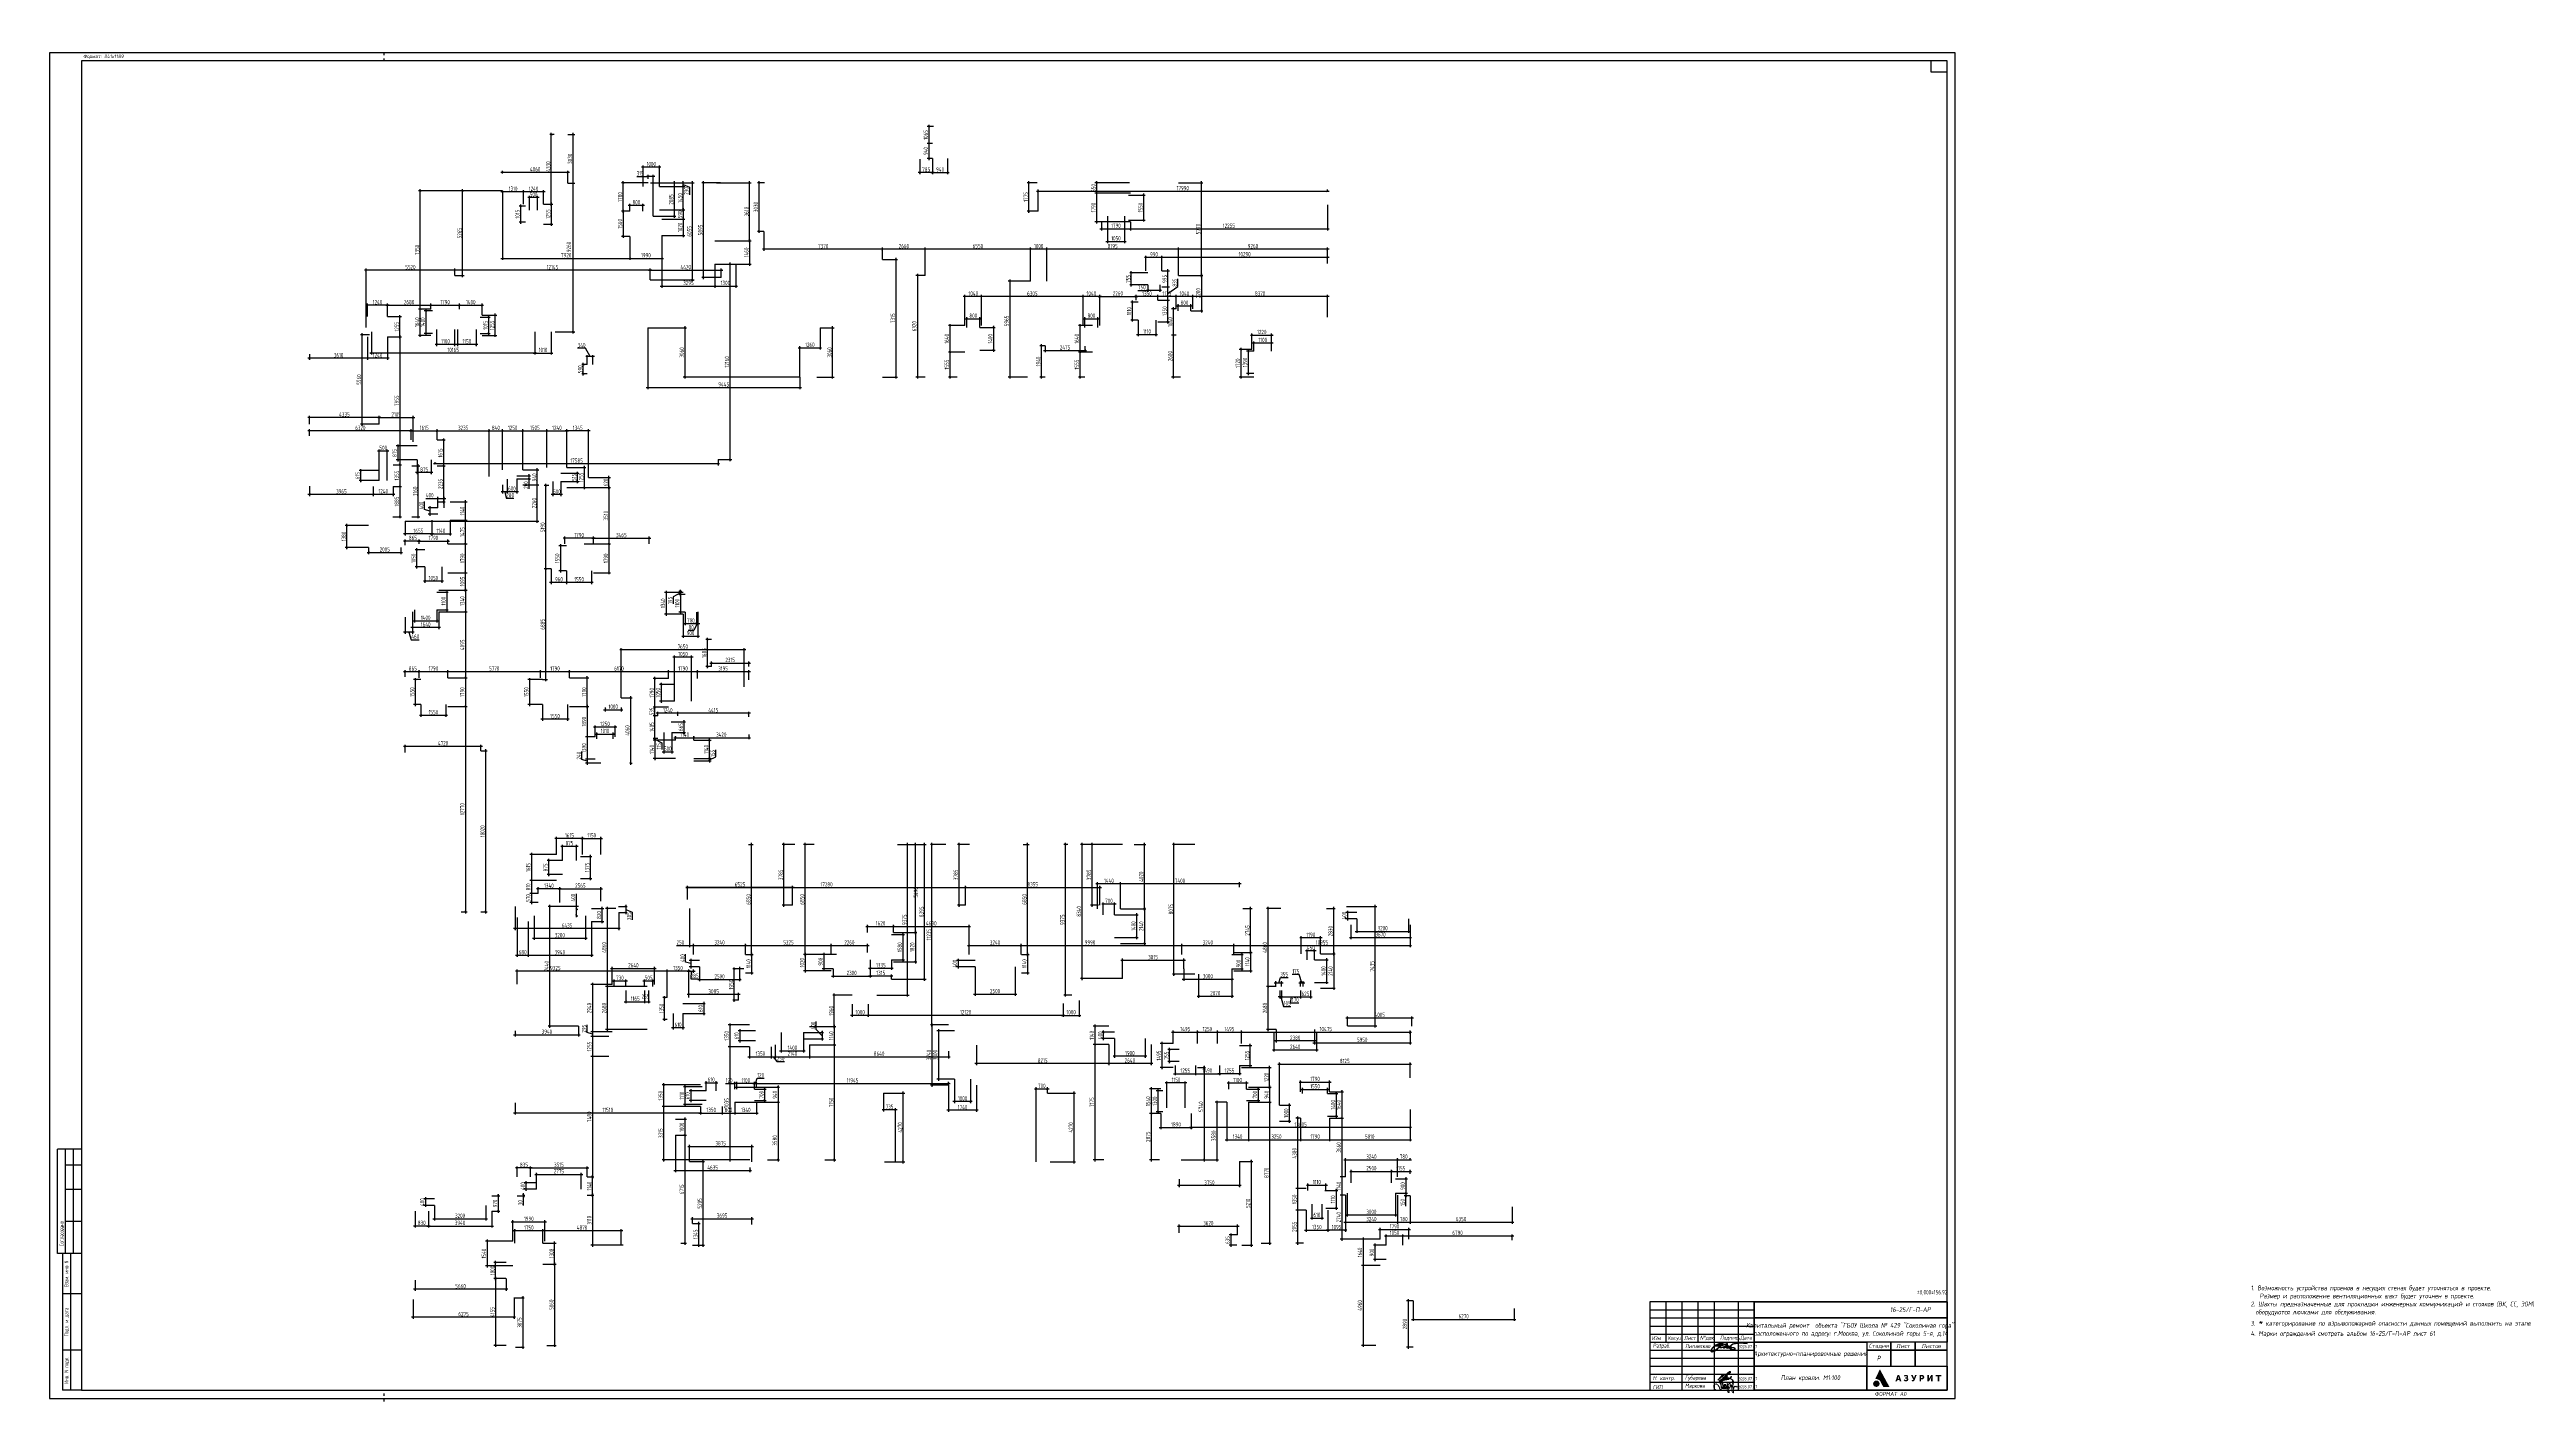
# Paper-space layout 'Кровля' of a CAD drawing. Header units: millimetres. Extents: x -131 to 1409, y -74 to 767.
# The model-space entities are those that its viewports show. They can reach past a viewport. Long polylines and large blocks are cut down to what shows.
import ezdxf
from ezdxf import colors
from ezdxf.entities.mleader import LeaderData, LeaderLine
from ezdxf.enums import TextEntityAlignment as Align
from ezdxf.math import Vec2, Vec3

# ---------------------------------------------------------------- set-up
doc = ezdxf.new("R2010")
doc.units = ezdxf.units.MM
doc.linetypes.add('ACAD_ISO03W100', pattern=[30, 12, -18])
doc.layers.add('_RAMKA', color=7, linetype='Continuous')
for name, color, linetype, lineweight in [('_STAMP', 250, 'Continuous', 30), ('_TEXT', 189, 'Continuous', 30), ('АПР_Примечание', 250, 'Continuous', 9), ('АР_Отметки', 250, 'Continuous', 15), ('АР_Размеры нов.', 15, 'Continuous', 0)]:
    doc.layers.add(name, color=color, linetype=linetype, lineweight=lineweight)
doc.layers.add('ПОДПИСИ', color=7, linetype='Continuous', lineweight=9, true_color=0x0052a5)
doc.layers.get('Defpoints').off()
doc.styles.add('ISOCPEUR', font='isocpeur.ttf', dxfattribs={"width": 0.7})
doc.styles.add('SIMPLEX', font='simplex.shx', dxfattribs={"width": 0.85, "oblique": 7})
doc.styles.add('Архитект', font='isocpeur.ttf', dxfattribs={"width": 0.8, "oblique": 8})
doc.styles.add('Архитектурный', font='isocpeur.ttf', dxfattribs={"oblique": 8})
doc.styles.add('Архитектурный размер', font='isocpeur.ttf', dxfattribs={"width": 0.8, "oblique": 8})
doc.dimstyles.new('R_100', dxfattribs={"dimtxt": 270, "dimasz": 120, "dimexe": 100, "dimexo": 0, "dimgap": 60, "dimtad": 1, "dimdec": 0, "dimrnd": 5, "dimzin": 0, "dimdsep": 46, "dimtxsty": 'ISOCPEUR', "dimblk": 'ARCHTICK', "dimcen": 0, "dimdle": 100, "dimclrd": 256, "dimclre": 256, "dimclrt": 256, "dimadec": 0, "dimazin": 0, "dimtfac": 2, "dimtdec": 0, "dimtofl": 0, "dimtmove": 1, "dimatfit": 3, "dimfxl": 1, "dimtvp": 3, "dimtolj": 1, "dimtzin": 0, "dimarcsym": 0})

# ---------------------------------------------------------------- blocks, each defined once
blk = doc.blocks.new('Логотип Азурит')
at = {"layer": '_STAMP', "linetype": 'Continuous', "true_color": 0x1447b7}
h = blk.add_hatch(color=162, dxfattribs=at)
h.dxf.hatch_style = 1
h.paths.add_polyline_path([(-42.1, 4.2), (-42.1, 4.4), (-42.1, 4.6), (-42.2, 4.8), (-42.3, 4.9), (-42.4, 5.1), (-42.5, 5.3), (-42.6, 5.4), (-42.7, 5.5), (-42.8, 5.6), (-42.9, 5.7), (-43.1, 5.9), (-43.4, 6), (-43.6, 6), (-43.9, 6.1), (-44.2, 6.1), (-44.4, 6.1), (-44.5, 6), (-44.7, 6), (-44.9, 5.9), (-45, 5.8), (-45.2, 5.7), (-45.4, 5.6), (-45.5, 5.5), (-45.6, 5.3), (-45.7, 5.2), (-45.8, 5), (-45.9, 4.9), (-46, 4.7), (-46, 4.5), (-46.1, 4.3), (-46.1, 4.1), (-46.1, 3.9), (-46, 3.7), (-46, 3.5), (-45.9, 3.4), (-45.9, 3.2), (-45.8, 3.1), (-45.7, 3), (-45.6, 2.9), (-45.5, 2.8), (-45.4, 2.7), (-45.3, 2.6), (-45.2, 2.5), (-45.1, 2.4), (-45, 2.3), (-44.8, 2.3), (-44.7, 2.2), (-44.6, 2.2), (-44.4, 2.2), (-44.3, 2.1), (-44.1, 2.1), (-43.8, 2.1), (-43.6, 2.2), (-43.3, 2.3), (-43.1, 2.4), (-42.9, 2.5), (-42.7, 2.7), (-42.6, 2.8), (-42.4, 3), (-42.3, 3.1), (-42.3, 3.3), (-42.2, 3.5), (-42.1, 3.7), (-42.1, 3.8), (-42.1, 4)])
at = {"layer": '_STAMP', "linetype": 'Continuous', "true_color": 0x2a3756}
h = blk.add_hatch(color=159, dxfattribs=at)
h.dxf.hatch_style = 1
h.paths.add_polyline_path([(-39.4, 8.5), (-40, 9.6), (-40.6, 10.7), (-41.1, 11.7), (-41.6, 12.6), (-41.8, 12.9), (-41.9, 13), (-41.9, 12.9), (-42, 12.8), (-42.4, 12), (-42.8, 11.2), (-43.1, 10.5), (-43.5, 9.7), (-44.2, 8.3), (-44.5, 7.6), (-44.7, 7.1), (-44.8, 6.9), (-44.7, 6.9), (-44.5, 7), (-44.3, 7), (-44.1, 7), (-43.9, 7), (-43.7, 6.9), (-43.6, 6.9), (-43.4, 6.9), (-43.2, 6.8), (-43.1, 6.7), (-42.9, 6.7), (-42.7, 6.6), (-42.6, 6.5), (-42.4, 6.4), (-42.3, 6.3), (-42.2, 6.2), (-42, 6), (-41.9, 5.9), (-41.8, 5.8), (-41.7, 5.7), (-41.6, 5.5), (-41.3, 4.9), (-41, 4.4), (-40.6, 3.6), (-40, 2.6), (-39.8, 2.1), (-37.9, 2.1), (-36.5, 2.1), (-35.9, 2.1), (-36.5, 3.1), (-36.8, 3.8), (-37.2, 4.4), (-37.7, 5.3), (-38.2, 6.3), (-38.5, 6.9), (-38.9, 7.5)])
h = blk.add_hatch(color=159, dxfattribs=at)
h.dxf.hatch_style = 1
h.paths.add_polyline_path([(-29.3, 7.9), (-29.6, 8.8), (-29.9, 9.5), (-30.4, 9.5), (-30.9, 9.5), (-30.9, 9.4), (-31.3, 8.4), (-31.6, 7.3), (-32, 6.3), (-32.2, 5.6), (-32.1, 5.6), (-31.7, 5.6), (-31.2, 5.6), (-31.1, 6), (-31, 6.4), (-30.4, 6.4), (-29.8, 6.4), (-29.6, 6), (-29.5, 5.6), (-29, 5.6), (-28.5, 5.6), (-28.6, 5.8), (-28.9, 6.8)])
h.paths.add_polyline_path([(-30.8, 7.2), (-30.7, 7.3), (-30.6, 7.9), (-30.4, 8.4), (-30.4, 8.6), (-30.4, 8.7), (-30.4, 8.6), (-30.3, 8.4), (-30.2, 8.1), (-30.1, 7.7), (-30, 7.3), (-30, 7.2), (-30.4, 7.2)], flags=16)
h = blk.add_hatch(color=159, dxfattribs=at)
h.dxf.hatch_style = 1
h.paths.add_polyline_path([(-24.4, 7.3), (-24.5, 7.4), (-24.6, 7.5), (-24.7, 7.6), (-24.8, 7.6), (-24.7, 7.7), (-24.6, 7.8), (-24.5, 7.9), (-24.5, 8), (-24.4, 8.1), (-24.3, 8.2), (-24.3, 8.3), (-24.3, 8.3), (-24.3, 8.5), (-24.3, 8.7), (-24.3, 8.7), (-24.3, 8.8), (-24.4, 9), (-24.5, 9.1), (-24.6, 9.3), (-24.8, 9.4), (-24.9, 9.5), (-25.1, 9.5), (-25.3, 9.6), (-25.6, 9.6), (-25.7, 9.6), (-25.9, 9.6), (-26.1, 9.6), (-26.2, 9.5), (-26.4, 9.5), (-26.5, 9.4), (-26.7, 9.3), (-26.8, 9.2), (-26.9, 9.2), (-26.8, 9), (-26.6, 8.7), (-26.5, 8.5), (-26.5, 8.5), (-26.5, 8.5), (-26.3, 8.6), (-26.2, 8.7), (-26.1, 8.7), (-25.9, 8.8), (-25.8, 8.8), (-25.7, 8.8), (-25.6, 8.8), (-25.5, 8.8), (-25.5, 8.7), (-25.4, 8.7), (-25.3, 8.6), (-25.3, 8.6), (-25.3, 8.5), (-25.3, 8.4), (-25.3, 8.3), (-25.3, 8.2), (-25.4, 8.1), (-25.4, 8.1), (-25.4, 8.1), (-25.5, 8), (-25.6, 8), (-25.8, 8), (-26.1, 8), (-26.1, 7.6), (-26.1, 7.2), (-25.8, 7.2), (-25.5, 7.2), (-25.5, 7.2), (-25.4, 7.2), (-25.3, 7.2), (-25.3, 7.1), (-25.2, 7.1), (-25.2, 7), (-25.2, 7), (-25.2, 6.9), (-25.2, 6.8), (-25.2, 6.7), (-25.2, 6.6), (-25.2, 6.6), (-25.3, 6.5), (-25.3, 6.5), (-25.4, 6.5), (-25.4, 6.4), (-25.5, 6.4), (-25.7, 6.4), (-25.8, 6.4), (-25.9, 6.4), (-26, 6.4), (-26.2, 6.5), (-26.3, 6.6), (-26.4, 6.7), (-26.5, 6.8), (-26.8, 6.5), (-26.9, 6.3), (-27, 6.2), (-27, 6.1), (-27, 6.1), (-26.9, 6.1), (-26.8, 6), (-26.6, 5.8), (-26.4, 5.7), (-26.2, 5.6), (-26, 5.6), (-25.8, 5.6), (-25.5, 5.6), (-25.3, 5.6), (-25.1, 5.6), (-25, 5.7), (-24.9, 5.7), (-24.7, 5.8), (-24.6, 5.9), (-24.5, 5.9), (-24.4, 6), (-24.4, 6.1), (-24.3, 6.2), (-24.3, 6.4), (-24.2, 6.5), (-24.2, 6.7), (-24.2, 6.8), (-24.2, 6.9), (-24.2, 7.1), (-24.3, 7.2), (-24.3, 7.3)])
h = blk.add_hatch(color=159, dxfattribs=at)
h.dxf.hatch_style = 1
h.paths.add_polyline_path([(-19.6, 8), (-19.4, 8.7), (-19.1, 9.2), (-19, 9.5), (-19.2, 9.5), (-19.5, 9.5), (-20, 9.5), (-20, 9.4), (-20.3, 8.7), (-20.6, 7.8), (-20.6, 7.7), (-20.7, 7.6), (-20.7, 7.6), (-20.7, 7.7), (-20.8, 8), (-21, 8.4), (-21.3, 9.1), (-21.5, 9.5), (-22.1, 9.5), (-22.6, 9.5), (-22.4, 9.2), (-21.9, 8.2), (-21.3, 7.1), (-21.1, 6.6), (-21.1, 6.6), (-21.1, 6.5), (-21.1, 6.5), (-21.2, 6.4), (-21.3, 6.4), (-21.4, 6.4), (-21.5, 6.4), (-21.5, 6.4), (-21.6, 6.4), (-21.7, 6.5), (-21.8, 6.5), (-21.9, 6.5), (-21.9, 6.4), (-22.1, 6), (-22.2, 5.9), (-22.2, 5.8), (-22.1, 5.8), (-21.9, 5.7), (-21.8, 5.6), (-21.7, 5.6), (-21.5, 5.6), (-21.3, 5.6), (-21.1, 5.6), (-21, 5.6), (-20.9, 5.7), (-20.8, 5.7), (-20.7, 5.8), (-20.6, 5.8), (-20.6, 5.9), (-20.5, 6), (-20.3, 6.2), (-20.3, 6.4), (-20.2, 6.5), (-19.9, 7.3)])
h = blk.add_hatch(color=159, dxfattribs=at)
h.dxf.hatch_style = 1
h.paths.add_polyline_path([(-14.5, 7.5), (-14.4, 7.6), (-14.4, 7.7), (-14.3, 8), (-14.3, 8.2), (-14.3, 8.4), (-14.4, 8.6), (-14.4, 8.8), (-14.5, 8.9), (-14.6, 9), (-14.6, 9.1), (-14.7, 9.2), (-14.8, 9.3), (-14.9, 9.4), (-15.1, 9.4), (-15.2, 9.5), (-15.3, 9.5), (-15.5, 9.5), (-16.3, 9.5), (-17.2, 9.5), (-17.2, 7.6), (-17.2, 5.6), (-16.7, 5.6), (-16.3, 5.6), (-16.3, 6.2), (-16.3, 6.8), (-15.9, 6.8), (-15.6, 6.8), (-15.4, 6.9), (-15.2, 6.9), (-15, 7), (-14.8, 7.1), (-14.7, 7.2), (-14.6, 7.4)])
h.paths.add_polyline_path([(-15.6, 7.7), (-15.7, 7.7), (-16, 7.7), (-16.3, 7.7), (-16.3, 8.2), (-16.3, 8.7), (-15.9, 8.7), (-15.6, 8.7), (-15.6, 8.7), (-15.5, 8.7), (-15.4, 8.6), (-15.4, 8.5), (-15.3, 8.4), (-15.3, 8.4), (-15.3, 8.2), (-15.3, 8.1), (-15.3, 8), (-15.3, 7.9), (-15.4, 7.9), (-15.4, 7.8), (-15.4, 7.8), (-15.5, 7.7)], flags=16)
h = blk.add_hatch(color=159, dxfattribs=at)
h.dxf.hatch_style = 1
h.paths.add_polyline_path([(-10.1, 7.8), (-10, 8), (-9.9, 8.1), (-9.9, 7.9), (-10, 7.5), (-10, 6.7), (-10, 5.6), (-9.5, 5.6), (-9, 5.6), (-9, 7.6), (-9, 9.5), (-9.5, 9.5), (-10, 9.5), (-10.4, 8.9), (-10.8, 8.1), (-11, 7.8), (-11.3, 7.3), (-11.4, 7.1), (-11.4, 7), (-11.4, 7.3), (-11.4, 7.8), (-11.4, 8.6), (-11.4, 9.5), (-11.9, 9.5), (-12.3, 9.5), (-12.3, 7.6), (-12.3, 5.6), (-11.9, 5.6), (-11.4, 5.6), (-11.2, 5.9), (-10.6, 6.9), (-10.3, 7.4)])
h = blk.add_hatch(color=159, dxfattribs=at)
h.dxf.hatch_style = 1
h.paths.add_polyline_path([(-3.7, 9.1), (-3.7, 9.5), (-5.4, 9.5), (-7.1, 9.5), (-7.1, 9.1), (-7.1, 8.7), (-6.5, 8.7), (-5.9, 8.7), (-5.9, 7.2), (-5.9, 5.6), (-5.4, 5.6), (-5, 5.6), (-5, 7.2), (-5, 8.7), (-4.3, 8.7), (-3.7, 8.7)])
blk = doc.blocks.new('подпись Липавская')
at = {"color": 162, "lineweight": 18, "true_color": 0x0034d1}
for points, knots in [([(2.4, -0.6), (1.9, -1.1), (1.5, -1.5), (0.6, -2.3), (0.2, -2.6), (-0.4, -3.1), (-0.8, -3.3), (-1.5, -3.6), (-1.9, -3.7), (-2.4, -3.8), (-2.6, -3.8), (-2.9, -3.6), (-3, -3.5), (-3.1, -3.2), (-3, -3.1), (-3, -2.6), (-2.9, -2.3), (-2.6, -1.9), (-2.5, -1.7), (-2, -1), (-1.6, -0.6), (-0.8, 0.1), (-0.4, 0.4), (0.6, 0.9), (1, 1.2), (1.6, 1.4), (1.6, 1.4), (1.7, 1.5)], [1.927995, 1.927995, 1.927995, 1.927995, 2.162861, 2.162861, 2.342684, 2.342684, 2.481252, 2.481252, 2.589465, 2.589465, 2.644352, 2.644352, 2.684993, 2.684993, 2.725633, 2.725633, 2.816518, 2.816518, 2.907403, 2.907403, 3.101021, 3.101021, 3.294638, 3.294638, 3.488255, 3.488255, 3.514244, 3.514244, 3.514244, 3.514244]), ([(1.5, 0.1), (1.6, 0.1), (1.8, 0.1), (2, 0.2), (2.1, 0.3), (2.5, 0.4), (2.7, 0.6), (3, 0.7)], [0.9055552, 0.9055552, 0.9055552, 0.9055552, 0.9629326, 0.9629326, 1.02031, 1.02031, 1.1239395, 1.1239395, 1.1239395, 1.1239395]), ([(6.8, 0.3), (6.6, 0.1), (6.3, 0), (5.8, -0.3), (5.5, -0.5), (5, -0.7), (4.7, -0.8), (4.2, -1), (4, -1), (3.6, -1.1), (3.4, -1.1), (3, -1.1), (2.8, -1.1), (2.6, -1), (2.5, -1), (2.4, -0.8), (2.3, -0.7), (2.4, -0.6)], [4.3062538, 4.3062538, 4.3062538, 4.3062538, 4.4138757, 4.4138757, 4.5214976, 4.5214976, 4.6291196, 4.6291196, 4.7090277, 4.7090277, 4.7729116, 4.7729116, 4.8231548, 4.8231548, 4.8495834, 4.8495834, 4.87234, 4.87234, 4.87234, 4.87234]), ([(2.8, -0.2), (3.1, 0.1), (3.6, 0.3), (4.3, 0.6), (4.6, 0.7), (5.2, 0.9), (5.6, 0.9), (6.2, 1), (6.5, 1), (6.8, 1)], [4.9347748, 4.9347748, 4.9347748, 4.9347748, 5.0568055, 5.0568055, 5.1788362, 5.1788362, 5.3146558, 5.3146558, 5.3908243, 5.3908243, 5.3908243, 5.3908243]), ([(5.1, 2.3), (5.5, 2.3), (5.9, 2.2), (6.5, 2), (6.7, 2), (7.1, 1.6), (7.3, 1.3), (7.3, 1), (7.2, 0.9), (7.2, 0.8)], [3.9400756, 3.9400756, 3.9400756, 3.9400756, 4.077799, 4.077799, 4.1515227, 4.1515227, 4.2252463, 4.2252463, 4.2499379, 4.2499379, 4.2499379, 4.2499379]), ([(7.2, 0.8), (7.3, 0.7), (7.3, 0.5), (7.3, 0.3), (7.3, 0.2), (7.3, 0), (7.2, 0), (7.2, 0)], [5.43291642, 5.43291642, 5.43291642, 5.43291642, 5.46279586, 5.46279586, 5.4926753, 5.4926753, 5.50331351, 5.50331351, 5.50331351, 5.50331351]), ([(7.2, 0), (7.4, 0), (7.5, 0), (7.8, 0), (8, 0), (8.2, -0.2), (8.3, -0.3), (8.3, -0.4)], [6.0978529, 6.0978529, 6.0978529, 6.0978529, 6.1425729, 6.1425729, 6.1872929, 6.1872929, 6.2036694, 6.2036694, 6.2036694, 6.2036694]), ([(8.7, -0.5), (8.8, -0.1), (9.2, 0.3), (9.8, 0.8), (10.2, 1.1), (11, 1.4), (11.4, 1.5), (12.7, 1.7), (13.6, 1.8), (15, 1.9), (15.7, 1.9), (16.8, 1.9), (17.2, 1.9), (18, 1.8), (18.5, 1.8), (19.2, 1.7), (19.4, 1.7), (19.7, 1.7)], [7.769656, 7.769656, 7.769656, 7.769656, 7.921996, 7.921996, 8.074335, 8.074335, 8.226675, 8.226675, 8.542229, 8.542229, 8.775159, 8.775159, 8.93404, 8.93404, 9.09292, 9.09292, 9.186254, 9.186254, 9.186254, 9.186254]), ([(6.6, -0.7), (6.5, -0.8), (6.4, -0.9), (6, -1.1), (5.7, -1.3), (5.4, -1.4), (5.3, -1.4), (5.2, -1.4), (5.1, -1.4), (5, -1.4), (5, -1.4), (4.9, -1.4), (4.8, -1.3), (4.8, -1.1), (4.8, -1.1), (4.9, -1), (4.9, -1), (4.9, -0.9), (5, -0.9), (5.1, -0.8), (5.3, -0.7), (5.5, -0.6), (5.6, -0.5), (5.9, -0.4), (6, -0.3), (6.3, -0.3), (6.3, -0.3), (6.4, -0.2)], [5.5967371, 5.5967371, 5.5967371, 5.5967371, 5.6654435, 5.6654435, 5.7341498, 5.7341498, 5.7599769, 5.7599769, 5.7754743, 5.7754743, 5.7848694, 5.7848694, 5.7920528, 5.7920528, 5.7992363, 5.7992363, 5.8064198, 5.8064198, 5.8255794, 5.8255794, 5.8652806, 5.8652806, 5.9049817, 5.9049817, 5.9720452, 5.9720452, 5.9983972, 5.9983972, 5.9983972, 5.9983972]), ([(7.7, -1.2), (7.7, -1.3), (7.6, -1.3), (7.4, -1.4), (7.3, -1.5), (7.1, -1.5), (7, -1.5), (6.9, -1.4), (6.9, -1.4), (6.8, -1.3), (6.8, -1.2), (6.8, -1.1), (6.8, -1), (6.9, -0.9), (6.9, -0.9), (7, -0.8), (7.1, -0.7), (7.4, -0.6), (7.6, -0.5), (7.7, -0.5)], [6.3030834, 6.3030834, 6.3030834, 6.3030834, 6.3311025, 6.3311025, 6.3581066, 6.3581066, 6.3684891, 6.3684891, 6.3749758, 6.3749758, 6.3814625, 6.3814625, 6.3879491, 6.3879491, 6.4022384, 6.4022384, 6.4305971, 6.4305971, 6.4944159, 6.4944159, 6.4944159, 6.4944159]), ([(8.6, -1.2), (8.5, -1.3), (8.4, -1.3), (8.3, -1.4), (8.2, -1.4), (8.1, -1.5), (8, -1.5), (7.9, -1.4), (7.8, -1.4), (7.7, -1.3), (7.7, -1.3), (7.7, -1.2)], [6.63437936, 6.63437936, 6.63437936, 6.63437936, 6.65591892, 6.65591892, 6.6718971, 6.6718971, 6.68234273, 6.68234273, 6.6889962, 6.6889962, 6.69151939, 6.69151939, 6.69151939, 6.69151939]), ([(9.7, -1.1), (9.9, -1.1), (10.3, -1), (11, -1), (11.3, -1), (11.8, -1.2), (11.9, -1.4), (12.1, -1.8), (12, -2.1), (11.8, -2.3), (11.7, -2.4), (11.3, -2.5), (11.2, -2.5), (10.6, -2.5), (10.3, -2.5), (9.7, -2.3), (9.5, -2.2), (9.1, -2), (8.9, -1.9), (8.6, -1.5), (8.6, -1.4), (8.6, -1.2)], [7.0162906, 7.0162906, 7.0162906, 7.0162906, 7.0993883, 7.0993883, 7.1824861, 7.1824861, 7.2545595, 7.2545595, 7.301037, 7.301037, 7.3475144, 7.3475144, 7.3939919, 7.3939919, 7.486045, 7.486045, 7.578098, 7.578098, 7.6546435, 7.6546435, 7.6967383, 7.6967383, 7.6967383, 7.6967383]), ([(9.2, -0.6), (9.2, -0.6), (9.3, -0.6), (9.5, -0.5), (9.5, -0.5), (9.6, -0.5), (9.7, -0.6), (9.8, -0.8), (9.8, -0.8), (9.8, -0.9), (9.8, -1), (9.8, -1), (9.7, -1.1), (9.7, -1.1)], [6.85701628, 6.85701628, 6.85701628, 6.85701628, 6.88166544, 6.88166544, 6.8944683, 6.8944683, 6.90289754, 6.90289754, 6.91132677, 6.91132677, 6.91975601, 6.91975601, 6.93200035, 6.93200035, 6.93200035, 6.93200035])]:
    blk.add_open_spline(points, degree=3, knots=knots, dxfattribs=at)
blk.add_spline([(0, 0), (0, -0.1), (0.3, -0.2), (0.8, 0), (1.4, 0.3), (1.9, 0.6), (2.3, 0.9), (2.7, 1.2), (2.9, 1.5), (3, 1.7), (3, 1.9), (2.7, 1.9), (2.4, 1.7), (1.8, 1.3), (1.5, 1), (1.2, 0.5), (1.1, 0.1), (1.2, -0.1), (1.6, -0.2), (2.1, 0), (2.5, 0.2), (2.9, 0.4), (3.5, 0.7), (4.1, 1.2), (4.6, 1.8), (4.8, 2.1), (4.9, 2.3), (4.5, 2.1), (4.1, 1.7), (3.7, 1.3), (3.1, 0.5), (2.4, -0.2), (1.7, -1), (0.7, -1.8), (-0.1, -2.5), (-1.4, -3.3), (-2.7, -3.4), (-2.7, -2.6), (-2.3, -1.8), (-1.6, -1), (-0.5, -0.1), (1, 0.8), (2, 1.3), (3.5, 1.8), (4.9, 2), (5.9, 2), (6.5, 1.8), (6.9, 1.5), (7, 1.1), (6.6, 0.4), (5.7, -0.1), (4.4, -0.6), (3.4, -0.9), (2.6, -0.8), (3.8, 0.1), (4.9, 0.5), (6.3, 0.7), (7.1, 0.5), (7, 0.1), (6.8, -0.2), (6.4, -0.5), (5.9, -0.9), (5, -1.2), (5.4, -0.9), (5.6, -0.8), (5.9, -0.6), (6.2, -0.5), (6.9, -0.3), (7.6, -0.2), (8, -0.4), (8.1, -0.4), (8, -0.6), (7.7, -1), (7.3, -1.2), (7, -1.2), (7.2, -1), (7.4, -0.9), (7.8, -0.7), (8.1, -0.6), (8.4, -0.6), (8.5, -0.7), (8.4, -1.1), (8.2, -1.2), (8, -1.2), (8, -1), (8.2, -0.9), (8.7, -0.9), (9, -0.9), (9.6, -0.8), (9.4, -1.1), (10.8, -1.2), (11.7, -1.6), (11.8, -1.9), (10.3, -2.2), (9.5, -1.9), (8.9, -1.5), (8.8, -0.7), (9.2, -0.1), (9.8, 0.5), (10.7, 1), (12.2, 1.4), (13.8, 1.6), (15.5, 1.7), (16.6, 1.7), (17.2, 1.6), (18.3, 1.6), (19.6, 1.4)], degree=3, dxfattribs=at)
for points in [[(0.2, 0.1), (0.5, 0.1), (0.6, 0.2), (0.9, 0.3)], [(1.6, 0.7), (1.9, 0.9), (2.1, 1), (2.3, 1.2)], [(2, 1.1), (1.8, 0.9), (1.7, 0.8), (1.6, 0.7)], [(3.3, 0.4), (3.1, 0.2), (3, 0), (2.8, -0.2)], [(3.2, 2), (3.6, 2), (3.9, 2.1), (4.2, 2.2)], [(8.3, -0.4), (8.4, -0.4), (8.6, -0.4), (8.7, -0.5)]]:
    blk.add_open_spline(points, degree=3, dxfattribs=at)
blk = doc.blocks.new('Маркова')
at = {"layer": 'ПОДПИСИ'}
for points in [[(44384.2, 26837.5), (44384, 26838), (44383.9, 26838.5), (44383.7, 26838.9), (44383.4, 26839.4), (44382.9, 26839.8), (44382.4, 26840), (44381.9, 26839.9), (44381.5, 26839.5), (44381.4, 26839.1), (44381.4, 26838.7), (44381.6, 26838.2), (44381.8, 26837.8), (44382.2, 26837.4), (44382.8, 26837.1), (44383.5, 26837.1), (44384, 26837.2), (44384.6, 26837.8), (44384.7, 26838.6), (44384.7, 26839.2), (44384.7, 26840.2), (44384.7, 26840.9)], [(44385, 26840.5), (44384.8, 26841), (44384.6, 26841.2), (44384.4, 26841.2), (44384.2, 26841), (44384.2, 26840.5), (44384.4, 26840), (44384.6, 26839.2), (44384.9, 26838.5), (44385.2, 26837.9), (44385.4, 26839.1), (44385.4, 26839.9), (44385.4, 26840.6), (44385.4, 26840.9), (44385.2, 26841), (44385.2, 26840.8), (44385.3, 26839.8), (44385.7, 26838.2), (44385.8, 26837.9), (44386.1, 26838.4), (44386.2, 26839.1), (44386.2, 26839.4), (44385.9, 26839.4), (44385.7, 26839), (44385.8, 26838.6), (44386.2, 26838.3), (44386.4, 26838), (44386.6, 26837.9), (44386.8, 26838.7), (44386.9, 26839.3), (44386.7, 26839.7), (44386.4, 26839.8), (44386, 26839.7), (44385.9, 26839.3), (44386, 26838.9), (44386.1, 26838.5), (44386.2, 26838.4), (44386.5, 26838.4), (44386.8, 26838.8), (44386.7, 26839.4), (44386.7, 26838.9), (44386.9, 26838.2), (44387.1, 26838), (44387.2, 26837.9), (44387.4, 26838.1), (44387.5, 26839), (44387.4, 26839.8), (44387.2, 26840.7), (44387.8, 26837.9), (44387.9, 26837.4), (44388, 26837), (44388.1, 26836.5), (44388.1, 26836.2), (44387.9, 26836.3), (44387.5, 26836.8), (44387.3, 26837.5), (44387.2, 26838.2), (44387.2, 26838.9), (44387.6, 26839.4), (44387.7, 26839.4), (44387.8, 26838.9), (44388, 26838.5), (44388.2, 26838.2), (44388.3, 26838.2), (44388.5, 26838.6), (44388.6, 26839.3), (44388.6, 26839.8), (44389, 26838.6), (44388.8, 26839.4), (44389, 26839.6), (44389.2, 26839.2), (44389.3, 26838.9), (44389.5, 26838.7), (44389.7, 26839), (44389.9, 26839.7), (44390, 26840.3), (44389.9, 26841.6), (44389.7, 26841.8), (44389.6, 26841.7), (44389.6, 26841.3), (44389.7, 26840.3), (44389.9, 26838.8), (44390, 26837.8), (44390, 26837.1), (44390, 26836.1), (44389.7, 26836.3), (44389.5, 26836.9), (44389.4, 26837.9), (44389.4, 26838.5), (44389.5, 26839.2), (44389.9, 26838.8), (44389.9, 26838.6), (44390.1, 26838), (44390.3, 26838.4), (44390.7, 26839), (44390.8, 26838.7), (44391.2, 26839), (44391.4, 26838.7), (44391.9, 26838.8), (44392.2, 26838.7), (44392.6, 26838.8)]]:
    blk.add_spline(points, degree=3, dxfattribs=at)
blk = doc.blocks.new('_Azurit_Stamp 1')
at = {"color": 172, "lineweight": 5, "true_color": 0x1616e3}
for p, q in [((-139.5, 9.9), (-142.6, 6.4)), ((-139.4, 9.9), (-142.6, 6.3)), ((-142.6, 6.4), (-139.5, 9.1)), ((-142.6, 6.3), (-139.5, 9)), ((-141.2, 5.3), (-139.4, 7.3)), ((-141, 5.2), (-141.2, 5.3)), ((-141.1, 5.3), (-139.4, 7.2)), ((-141, 5.3), (-141.1, 5.3)), ((-140.7, 5.4), (-141, 5.3)), ((-140.7, 5.3), (-141, 5.2)), ((-140.1, 6), (-140.7, 5.4)), ((-140, 5.9), (-140.7, 5.3)), ((-140, 6.1), (-139.3, 6.6)), ((-140, 5.9), (-139.9, 6)), ((-139.8, 6.1), (-139.3, 6.5)), ((-139.4, 9.1), (-139.2, 9.3)), ((-139.4, 9), (-139.2, 9.2)), ((-139.3, 7.3), (-138.9, 7.9)), ((-139.3, 7.4), (-139, 7.8)), ((-139.2, 6.6), (-139.3, 6.5)), ((-139.3, 6.5), (-139.3, 6.3)), ((-139.3, 6.4), (-139.3, 6.2)), ((-139.3, 6.3), (-139.1, 6.2)), ((-139.3, 6.2), (-139.1, 6.1)), ((-139.2, 6.8), (-136.8, 8.9)), ((-139.2, 6.6), (-136.7, 8.8)), ((-139, 7.3), (-139.2, 6.8)), ((-139, 7.2), (-139.2, 6.8)), ((-139.1, 6.2), (-138.7, 6.4)), ((-139.1, 6.1), (-138.7, 6.3)), ((-139.1, 6.1), (-138.7, 6.3)), ((-136.8, 8.9), (-139, 7.2)), ((-136.8, 8.9), (-139, 7.3)), ((-138.9, 7.9), (-136.6, 10.7)), ((-138.7, 8), (-136.5, 10.7)), ((-138.7, 6.4), (-136.4, 7.9)), ((-138.6, 6.3), (-137.4, 7.2)), ((-137.4, 7.2), (-137.8, 6.8)), ((-137.2, 7.3), (-137.7, 6.7)), ((-137.2, 7.3), (-136.4, 7.9)), ((-137.2, 6.5), (-136.7, 6.9)), ((-137.2, 6.5), (-136.8, 6.8)), ((-136.4, 7.9), (-137.1, 7.5)), ((-137.1, 7.4), (-137.1, 7.4)), ((-136.1, 7.7), (-136.8, 6.8)), ((-136.1, 7.7), (-136.7, 6.9)), ((-136.7, 6.9), (-136, 7.6)), ((-136.7, 6.9), (-135.9, 7.5)), ((-136.7, 6.9), (-136.6, 6.8)), ((-136.6, 6.8), (-136.7, 6.9)), ((-136.6, 6.8), (-136.5, 6.7)), ((-136.6, 6.8), (-136.5, 6.8)), ((-133.7, 5.2), (-136.6, 3.4)), ((-133.7, 5.2), (-136.6, 3.4)), ((-136.5, 10.8), (-135.3, 11.6)), ((-136.5, 10.7), (-135.2, 11.5)), ((-136.5, 6.8), (-136.1, 6.9)), ((-136.5, 6.7), (-136.1, 6.8)), ((-136.4, 7.9), (-136.4, 7.9)), ((-136.1, 6.8), (-134.9, 7.6)), ((-136.1, 6.9), (-134.9, 7.6)), ((-134.8, 7.4), (-133.5, 6.3)), ((-134.7, 7.4), (-133.4, 6.3)), ((-134.2, 8.5), (-134.3, 8.5)), ((-134.2, 8.4), (-134.3, 8.4)), ((-134.3, 8.4), (-134.3, 8.4)), ((-134.2, 8.4), (-134.2, 8.5))]:
    blk.add_line(p, q, dxfattribs=at)
for points in [[(-140.1, 6), (-140.9, 5.7), (-141.6, 5.6), (-141.9, 5.7), (-141.8, 5.8), (-141.5, 6.2), (-139.4, 7.5)], [(-140, 6.1), (-140.9, 5.7), (-141.6, 5.7), (-141.8, 5.7), (-141.8, 5.8), (-141.5, 6.1), (-139.4, 7.5), (-139.4, 7.3)], [(-139.3, 6.4), (-139.8, 6.1), (-139.9, 6)], [(-139.3, 6.5), (-139.4, 6.5), (-139.8, 6.1), (-139.8, 6.1)], [(-139.5, 9), (-139.6, 8.1), (-139.4, 7.5)], [(-139.4, 9), (-139.5, 8.2), (-139.4, 7.6)], [(-139.4, 7.6), (-138.9, 7.9)], [(-139.4, 7.5), (-139, 7.8)], [(-139.4, 7.5), (-139.3, 7.4)], [(-139.4, 7.2), (-139.3, 6.8), (-139.3, 6.6)], [(-139.3, 7.3), (-139.2, 6.8)]]:
    blk.add_lwpolyline(points, dxfattribs=at)
for points in [[(-139.2, 9.2), (-138.8, 9.6, 0.664719), (-139, 9.8, 0.116051), (-139.3, 9.6, 0.12803), (-139.5, 9.3), (-139.5, 9.1)], [(-139.2, 9.3), (-138.9, 9.7, 0.620604), (-139, 9.8, 0.116009), (-139.3, 9.5, 0.126024), (-139.4, 9.3), (-139.4, 9.1)], [(-138.9, 7.9), (-138.5, 8.1), (-134.8, 11, 0.828646), (-135.3, 11.6)], [(-138.7, 8), (-138.6, 8.1), (-134.8, 11.1, 0.817588), (-135.2, 11.5)]]:
    blk.add_lwpolyline(points, format="xyb", dxfattribs=at)
for centre, radius, start, end in [((-137.6, 6.6), 0.222, 144.8899, 225.505), ((-137.6, 6.6), 0.164, 144.8899, 225.505), ((-137.5, 6.9), 0.428, 237.4946, 304.5474), ((-137.5, 6.9), 0.486, 237.4946, 304.5474), ((-136.8, 8.9), 0.0636, 335.3486, 107.8343), ((-136, 7.6), 0.131, 327.1495, 150.1539), ((-136, 7.6), 0.0731, 327.1495, 150.1539), ((-134.3, 7.8), 0.682, 96.4472, 194.9902), ((-134.3, 7.8), 0.624, 96.4472, 193.5642), ((-135.6, 8.9), 1.44, 299.6881, 338.4776), ((-134.3, 7.8), 0.682, 200.0512, 220.3111), ((-135.6, 8.9), 1.49, 299.157, 339.3007), ((-134.3, 7.8), 0.624, 199.0634, 220.3111), ((-134, 5.9), 0.707, 295.4048, 36.3986), ((-134, 5.9), 0.765, 295.4048, 36.3986)]:
    blk.add_arc(centre, radius, start, end, dxfattribs=at)
at = {"layer": '_STAMP', "lineweight": -2}
for p, q in [((-185, 50), (-120, 50)), ((-120, 55), (-120, 0)), ((-185, 45), (-120, 45)), ((-185, 40), (-120, 40)), ((-185, 25), (-120, 25)), ((-185, 20), (-120, 20)), ((-185, 15), (-120, 15)), ((-185, 10), (-120, 10)), ((-185, 5), (-120, 5))]:
    blk.add_line(p, q, dxfattribs=at)
at = {"layer": '_STAMP', "lineweight": 30}
for p, q in [((-175, 55), (-175, 30)), ((-165, 55), (-165, 0)), ((-155, 55), (-155, 30)), ((-145, 55), (-145, 0)), ((-130, 55), (-130, 0)), ((-185, 35), (-120, 35)), ((-185, 30), (-120, 30))]:
    blk.add_line(p, q, dxfattribs=at)
at = {"layer": '_STAMP', "lineweight": -2}
blk.add_lwpolyline([(-185, 0), (0, 0), (0, 55), (-185, 55)], close=True, dxfattribs=at)
at = {"layer": '_STAMP', "lineweight": 30}
for points in [[(-185, 0), (0, 0), (0, 55), (-185, 55)], [(-120, 55), (0, 55), (0, 45), (-120, 45)], [(-120, 45), (0, 45), (0, 30), (-120, 30)], [(-120, 30), (-50, 30), (-50, 15), (-120, 15)], [(-50, 25), (-35, 25), (-35, 30), (-50, 30)], [(-50, 15), (-35, 15), (-35, 25), (-50, 25)], [(-35, 25), (-20, 25), (-20, 30), (-35, 30)], [(-35, 15), (-20, 15), (-20, 25), (-35, 25)], [(-20, 25), (0, 25), (0, 30), (-20, 30)], [(-20, 15), (0, 15), (0, 25), (-20, 25)], [(-120, 15), (-50, 15), (-50, 0), (-120, 0)], [(-50, 15), (0, 15), (0, 0), (-50, 0)]]:
    blk.add_lwpolyline(points, close=True, dxfattribs=at)
at = {"color": 172, "lineweight": 5, "true_color": 0x1616e3}
blk.add_blockref('подпись Липавская', (-143.9, 27.6), dxfattribs=at)
at = {"color": 172, "true_color": 0x1616e3, "xscale": 1.418317179910401, "yscale": 1.418317179910401, "zscale": 1.418317179910401}
blk.add_blockref('Маркова', (-63092.1, -38063.7), dxfattribs=at)
at = {"linetype": 'Continuous'}
blk.add_blockref('Логотип Азурит', (0, 0), dxfattribs=at)
at = {"layer": '_STAMP', "style": 'Архитектурный', "oblique": 8, "width": 0.8}
for p in [(-130.1, 26.2), (-130.1, 6.2), (-130.1, 1.2)]:
    blk.add_text('2026.07.07', height=2, dxfattribs=at).set_placement(p)
at = {"layer": '_STAMP', "color": 7, "lineweight": -2, "attachment_point": 4, "style": 'Архитектурный размер'}
for s, width, gutter_width, heights, insert, char_height in [('{\\C256;\\c0;16-25/Г-П-АР}', 69.159, 0, [9.61], (-35.5, 50.2), 3), ('Изм', 10, 12.5, [0], (-183.7, 32.5), 2.5), ('{\\W0.7;Кол.уч}', 10, 12.5, [0], (-173.7, 32.2), 2.5), ('Лист', 10, 12.5, [0], (-163.7, 32.5), 2.5), ('N%%Dдок', 10, 12.5, [0], (-153.7, 32.5), 2.5), ('Подпись', 10, 12.5, [0], (-141.2, 32.5), 2.5), ('Дата', 10, 12.5, [0], (-128.7, 32.5), 2.5), ('Разраб.', 20, 12.5, [0], (-183, 27.5), 2.5), ('Липавская', 20, 12.5, [0], (-163, 27.5), 2.5), ('Н. контр.', 20, 12.5, [0], (-183, 7.3), 2.5), ('ГИП', 20, 12.5, [0], (-183, 2), 2.5), ('Губарева', 20, 12.5, [0], (-163, 7.5), 2.5), ('Маркова', 20, 12.5, [0], (-163, 2.5), 2.5)]:
    blk.add_mtext_dynamic_manual_height_columns(s, width=width, gutter_width=gutter_width, heights=heights, dxfattribs=dict(at, insert=insert, char_height=char_height))
at = {"layer": '_STAMP', "color": 7, "lineweight": -2, "char_height": 3, "attachment_point": 5, "style": 'Архитектурный размер'}
for s, insert, width in [('Капитальный ремонт  объекта "ГБОУ Школа № 429 "Соколиная гора", расположенного по адресу: г.Москва, ул. Соколиной горы 5-я, д.14', (-60, 37.5), 120), ('Архитектурно-планировочные решения', (-85, 22.5), 70)]:
    blk.add_mtext(s, dxfattribs=dict(at, insert=insert, width=width))
at = {"layer": '_STAMP', "lineweight": -2, "char_height": 2.5, "attachment_point": 5, "style": 'Архитектурный'}
for s, insert in [('Стадия', (-42.5, 27.5)), ('Лист', (-27.5, 27.5)), ('Листов', (-10, 27.5))]:
    blk.add_mtext_dynamic_manual_height_columns(s, width=15, gutter_width=12.5, heights=[0], dxfattribs=dict(at, insert=insert))
at = {"layer": '_TEXT', "lineweight": -2, "insert": (-42.5, 20), "char_height": 3, "attachment_point": 5, "style": 'Архитект'}
blk.add_mtext_dynamic_manual_height_columns('Р', width=13.353, gutter_width=12.5, heights=[9.08], dxfattribs=at)
blk = doc.blocks.new('_DOP_POLE')
at = {"layer": '_STAMP'}
for p, q in [((-15, 85), (-15, 150)), ((0, 150), (-15, 150)), ((-10, 85), (-10, 150)), ((0, 140), (-10, 140)), ((-5, 85), (-5, 150)), ((0, 150), (0, 0)), ((0, 125), (-10, 125)), ((0, 105), (-10, 105)), ((0, 85), (-15, 85)), ((-12, 85), (-12, 0)), ((-7, 85), (-7, 0)), ((0, 60), (-12, 60)), ((0, 25), (-12, 25)), ((0, 0), (-12, 0))]:
    blk.add_line(p, q, dxfattribs=at)
at = {"layer": '_TEXT', "style": 'ISOCPEUR', "width": 0.7}
for s, p in [('Согласовано', (-12.5, 97.5)), ('Взам. инв N', (-9.5, 72.5)), ('Подп. и дата', (-9.5, 42.5)), ('Инв. N подл.', (-9.5, 12.5))]:
    blk.add_text(s, height=2.5, rotation=90, dxfattribs=at).set_placement(p, align=Align.MIDDLE_CENTER)
blk = doc.blocks.new('*U3392')
at = {"color": 0}
for p, q in [((1172, 827), (1172, 834)), ((1182, 827), (1172, 827))]:
    blk.add_line(p, q, dxfattribs=at)
at = {"layer": '_RAMKA', "color": 253, "linetype": 'ACAD_ISO03W100', "ltscale": 0.12}
for p, q in [((210, 834), (210, 841)), ((210, 0), (210, 7))]:
    blk.add_line(p, q, dxfattribs=at)
at = {"layer": '_RAMKA', "color": 0}
for points in [[(2, 2), (1187, 2), (1187, 839), (2, 839)], [(22, 7), (1182, 7), (1182, 834), (22, 834)]]:
    blk.add_lwpolyline(points, close=True, dxfattribs=at)
at = {"layer": '_RAMKA'}
blk.add_blockref('_DOP_POLE', (22, 7), dxfattribs=at)
at = {"layer": '_RAMKA', "color": 8, "insert": (23, 836.5), "char_height": 2.2, "attachment_point": 4, "style": 'SIMPLEX'}
blk.add_mtext_dynamic_manual_height_columns('Формат: 841x1189', width=59.756, gutter_width=12.5, heights=[0], dxfattribs=at)
at = {"layer": '_RAMKA', "color": 8, "style": 'SIMPLEX', "oblique": 7, "width": 0.85}
blk.add_attdef('ФОРМАТ_А', (1137, 3.5), '', height=2.5, dxfattribs=at)
blk = doc.blocks.new('_DOTSMALL')
at = {"color": 0, "linetype": 'ByBlock', "const_width": 0.5}
blk.add_lwpolyline([(-0.0625, 0, 1), (0.0625, 0, 1)], format="xyb", close=True, dxfattribs=at)
blk = doc.blocks.new('_ArchTick')
at = {"color": 0, "linetype": 'ByBlock', "const_width": 0.15}
blk.add_lwpolyline([(-0.5, -0.5), (0.5, 0.5)], dxfattribs=at)
blk = doc.blocks.new('*D2660')
at = {"layer": 'АР_Размеры нов.', "lineweight": -2, "ltscale": 100, "transparency": 16777216}
for p, q in [((480759, 77386), (480759, 76582)), ((481926, 77386), (481926, 76582)), ((480659, 76682), (482026, 76682))]:
    blk.add_line(p, q, dxfattribs=at)
at = {"layer": 'АР_Размеры нов.', "lineweight": -2, "ltscale": 100, "transparency": 16777216, "xscale": 120, "yscale": 120, "zscale": 120, "rotation": 180}
blk.add_blockref('_ArchTick', (480759, 76682), dxfattribs=at)
at = {"layer": 'АР_Размеры нов.', "lineweight": -2, "ltscale": 100, "transparency": 16777216, "xscale": 120, "yscale": 120, "zscale": 120}
blk.add_blockref('_ArchTick', (481926, 76682), dxfattribs=at)
at = {"layer": 'АР_Размеры нов.', "ltscale": 100, "transparency": 16777216, "insert": (481342, 76877), "char_height": 270, "attachment_point": 5, "style": 'ISOCPEUR'}
blk.add_mtext('\\A1;1165', dxfattribs=at)
blk = doc.blocks.new('*D2666')
at = {"layer": 'АР_Размеры нов.', "lineweight": -2, "ltscale": 100, "transparency": 16777216}
for p, q in [((480128, 82486), (479504, 82486)), ((479604, 82586), (479604, 77526)), ((482085, 77626), (479504, 77626))]:
    blk.add_line(p, q, dxfattribs=at)
at = {"layer": 'АР_Размеры нов.', "lineweight": -2, "ltscale": 100, "transparency": 16777216, "xscale": 120, "yscale": 120, "zscale": 120}
for p, rotation in [((479604, 82486), 90), ((479604, 77626), 270)]:
    blk.add_blockref('_ArchTick', p, dxfattribs=dict(at, rotation=rotation))
at = {"layer": 'АР_Размеры нов.', "ltscale": 100, "transparency": 16777216, "insert": (479409, 80056), "char_height": 270, "attachment_point": 5, "rotation": 90, "style": 'ISOCPEUR'}
blk.add_mtext('\\A1;4860', dxfattribs=at)
blk = doc.blocks.new('*D2667')
at = {"layer": 'АР_Размеры нов.', "lineweight": -2, "ltscale": 100, "transparency": 16777216}
for p, q in [((482085, 77626), (479504, 77626)), ((479604, 77726), (479604, 74846)), ((482085, 74946), (479504, 74946))]:
    blk.add_line(p, q, dxfattribs=at)
at = {"layer": 'АР_Размеры нов.', "lineweight": -2, "ltscale": 100, "transparency": 16777216, "xscale": 120, "yscale": 120, "zscale": 120}
for p, rotation in [((479604, 77626), 90), ((479604, 74946), 270)]:
    blk.add_blockref('_ArchTick', p, dxfattribs=dict(at, rotation=rotation))
at = {"layer": 'АР_Размеры нов.', "ltscale": 100, "transparency": 16777216, "insert": (479409, 76286), "char_height": 270, "attachment_point": 5, "rotation": 90, "style": 'ISOCPEUR'}
blk.add_mtext('\\A1;2680', dxfattribs=at)
blk = doc.blocks.new('*D2700')
at = {"layer": 'АР_Размеры нов.', "lineweight": -2, "ltscale": 100, "transparency": 16777216}
for p, q in [((481926, 77386), (481926, 76582)), ((482179, 77386), (482179, 76582)), ((481826, 76682), (482279, 76682))]:
    blk.add_line(p, q, dxfattribs=at)
at = {"layer": 'АР_Размеры нов.', "lineweight": -2, "ltscale": 100, "transparency": 16777216, "xscale": 120, "yscale": 120, "zscale": 120, "rotation": 180}
blk.add_blockref('_ArchTick', (481926, 76682), dxfattribs=at)
at = {"layer": 'АР_Размеры нов.', "lineweight": -2, "ltscale": 100, "transparency": 16777216, "xscale": 120, "yscale": 120, "zscale": 120}
blk.add_blockref('_ArchTick', (482179, 76682), dxfattribs=at)
at = {"layer": 'АР_Размеры нов.', "ltscale": 100, "transparency": 16777216, "insert": (481986, 77006), "char_height": 270, "attachment_point": 5, "style": 'ISOCPEUR'}
blk.add_mtext('\\A1;255', dxfattribs=at)
blk = doc.blocks.new('*D2923')
at = {"layer": 'АР_Размеры нов.', "lineweight": -2, "ltscale": 100, "transparency": 16777216}
for p, q in [((479376, 94843), (480576, 94843)), ((479476, 94991), (479476, 94743)), ((480476, 94991), (480476, 94743))]:
    blk.add_line(p, q, dxfattribs=at)
at = {"layer": 'АР_Размеры нов.', "lineweight": -2, "ltscale": 100, "transparency": 16777216, "xscale": 120, "yscale": 120, "zscale": 120, "rotation": 180}
blk.add_blockref('_ArchTick', (479476, 94843), dxfattribs=at)
at = {"layer": 'АР_Размеры нов.', "lineweight": -2, "ltscale": 100, "transparency": 16777216, "xscale": 120, "yscale": 120, "zscale": 120}
blk.add_blockref('_ArchTick', (480476, 94843), dxfattribs=at)
at = {"layer": 'АР_Размеры нов.', "ltscale": 100, "transparency": 16777216, "insert": (479976, 95038), "char_height": 270, "attachment_point": 5, "style": 'ISOCPEUR'}
blk.add_mtext('\\A1;1000', dxfattribs=at)
blk = doc.blocks.new('*D2924')
at = {"layer": 'АР_Размеры нов.', "lineweight": -2, "ltscale": 100, "transparency": 16777216}
for p, q in [((475108, 118343), (475108, 116932)), ((476115, 118343), (476115, 116932)), ((475008, 117032), (476215, 117032))]:
    blk.add_line(p, q, dxfattribs=at)
at = {"layer": 'АР_Размеры нов.', "lineweight": -2, "ltscale": 100, "transparency": 16777216, "xscale": 120, "yscale": 120, "zscale": 120, "rotation": 180}
blk.add_blockref('_ArchTick', (475108, 117032), dxfattribs=at)
at = {"layer": 'АР_Размеры нов.', "lineweight": -2, "ltscale": 100, "transparency": 16777216, "xscale": 120, "yscale": 120, "zscale": 120}
blk.add_blockref('_ArchTick', (476115, 117032), dxfattribs=at)
at = {"layer": 'АР_Размеры нов.', "ltscale": 100, "transparency": 16777216, "insert": (475612, 117227), "char_height": 270, "attachment_point": 5, "style": 'ISOCPEUR'}
blk.add_mtext('\\A1;1010', dxfattribs=at)
blk = doc.blocks.new('*D3170')
at = {"layer": 'АР_Размеры нов.', "lineweight": -2, "transparency": 16777216}
for p, q in [((475645, 126299), (476225, 126299)), ((476125, 126399), (476125, 124946)), ((475645, 125046), (476225, 125046))]:
    blk.add_line(p, q, dxfattribs=at)
at = {"layer": 'АР_Размеры нов.', "lineweight": -2, "transparency": 16777216, "xscale": 120, "yscale": 120, "zscale": 120}
for p, rotation in [((476125, 126299), 90), ((476125, 125046), 270)]:
    blk.add_blockref('_ArchTick', p, dxfattribs=dict(at, rotation=rotation))
at = {"layer": 'АР_Размеры нов.', "transparency": 16777216, "insert": (475930, 125672), "char_height": 270, "attachment_point": 5, "rotation": 90, "style": 'ISOCPEUR'}
blk.add_mtext('\\A1;1255', dxfattribs=at)
blk = doc.blocks.new('*D3171')
at = {"layer": 'АР_Размеры нов.', "lineweight": -2, "transparency": 16777216}
for p, q in [((476309, 130631), (476025, 130631)), ((476125, 126199), (476125, 130731)), ((475645, 126299), (476225, 126299))]:
    blk.add_line(p, q, dxfattribs=at)
at = {"layer": 'АР_Размеры нов.', "lineweight": -2, "transparency": 16777216, "xscale": 120, "yscale": 120, "zscale": 120}
for p, rotation in [((476125, 130631), 90), ((476125, 126299), 270)]:
    blk.add_blockref('_ArchTick', p, dxfattribs=dict(at, rotation=rotation))
at = {"layer": 'АР_Размеры нов.', "transparency": 16777216, "insert": (475930, 128634), "char_height": 270, "attachment_point": 5, "rotation": 90, "style": 'ISOCPEUR'}
blk.add_mtext('\\A1;4330', dxfattribs=at)
blk = doc.blocks.new('*D3172')
at = {"layer": 'АР_Размеры нов.', "lineweight": -2, "transparency": 16777216}
for p, q in [((475745, 127062), (474305, 127062)), ((474405, 126299), (474405, 127162)), ((475645, 126299), (475645, 127162))]:
    blk.add_line(p, q, dxfattribs=at)
at = {"layer": 'АР_Размеры нов.', "lineweight": -2, "transparency": 16777216, "xscale": 120, "yscale": 120, "zscale": 120, "rotation": 180}
blk.add_blockref('_ArchTick', (474405, 127062), dxfattribs=at)
at = {"layer": 'АР_Размеры нов.', "lineweight": -2, "transparency": 16777216, "xscale": 120, "yscale": 120, "zscale": 120}
blk.add_blockref('_ArchTick', (475645, 127062), dxfattribs=at)
at = {"layer": 'АР_Размеры нов.', "transparency": 16777216, "insert": (475025, 127257), "char_height": 270, "attachment_point": 5, "style": 'ISOCPEUR'}
blk.add_mtext('\\A1;1240', dxfattribs=at)
blk = doc.blocks.new('*D3173')
at = {"layer": 'АР_Размеры нов.', "lineweight": -2, "transparency": 16777216}
for p, q in [((474505, 127062), (472994, 127062)), ((473094, 127123), (473094, 126962)), ((474405, 126299), (474405, 127162))]:
    blk.add_line(p, q, dxfattribs=at)
at = {"layer": 'АР_Размеры нов.', "lineweight": -2, "transparency": 16777216, "xscale": 120, "yscale": 120, "zscale": 120, "rotation": 180}
blk.add_blockref('_ArchTick', (473094, 127062), dxfattribs=at)
at = {"layer": 'АР_Размеры нов.', "lineweight": -2, "transparency": 16777216, "xscale": 120, "yscale": 120, "zscale": 120}
blk.add_blockref('_ArchTick', (474405, 127062), dxfattribs=at)
at = {"layer": 'АР_Размеры нов.', "transparency": 16777216, "insert": (473750, 127257), "char_height": 270, "attachment_point": 5, "style": 'ISOCPEUR'}
blk.add_mtext('\\A1;1310', dxfattribs=at)
blk = doc.blocks.new('*D3174')
at = {"layer": 'АР_Размеры нов.', "lineweight": -2, "transparency": 16777216}
for p, q in [((513841, 120317), (514560, 120317)), ((514460, 118865), (514460, 120417)), ((513841, 118965), (514560, 118965))]:
    blk.add_line(p, q, dxfattribs=at)
at = {"layer": 'АР_Размеры нов.', "lineweight": -2, "transparency": 16777216, "xscale": 120, "yscale": 120, "zscale": 120}
for p, rotation in [((514460, 120317), 90), ((514460, 118965), 270)]:
    blk.add_blockref('_ArchTick', p, dxfattribs=dict(at, rotation=rotation))
at = {"layer": 'АР_Размеры нов.', "transparency": 16777216, "insert": (514265, 119641), "char_height": 270, "attachment_point": 5, "rotation": 90, "style": 'ISOCPEUR'}
blk.add_mtext('\\A1;1350', dxfattribs=at)
blk = doc.blocks.new('*D3175')
at = {"layer": 'АР_Размеры нов.', "lineweight": -2, "transparency": 16777216}
for p, q in [((515088, 121172), (515088, 121651)), ((514092, 121152), (514560, 121152)), ((514460, 120217), (514460, 121252)), ((514460, 120734), (515088, 121172)), ((513841, 120317), (514560, 120317))]:
    blk.add_line(p, q, dxfattribs=at)
at = {"layer": 'АР_Размеры нов.', "lineweight": -2, "transparency": 16777216, "xscale": 120, "yscale": 120, "zscale": 120}
for p, rotation in [((514460, 121152), 90), ((514460, 120317), 270)]:
    blk.add_blockref('_ArchTick', p, dxfattribs=dict(at, rotation=rotation))
at = {"layer": 'АР_Размеры нов.', "transparency": 16777216, "insert": (514893, 121411), "char_height": 270, "attachment_point": 5, "rotation": 90, "style": 'ISOCPEUR'}
blk.add_mtext('\\A1;835', dxfattribs=at)
blk = doc.blocks.new('*D3176')
at = {"layer": 'АР_Размеры нов.', "lineweight": -2, "transparency": 16777216}
for p, q in [((514092, 122149), (514560, 122149)), ((514460, 121052), (514460, 122249)), ((514092, 121152), (514560, 121152))]:
    blk.add_line(p, q, dxfattribs=at)
at = {"layer": 'АР_Размеры нов.', "lineweight": -2, "transparency": 16777216, "xscale": 120, "yscale": 120, "zscale": 120}
for p, rotation in [((514460, 122149), 90), ((514460, 121152), 270)]:
    blk.add_blockref('_ArchTick', p, dxfattribs=dict(at, rotation=rotation))
at = {"layer": 'АР_Размеры нов.', "transparency": 16777216, "insert": (514265, 121650), "char_height": 270, "attachment_point": 5, "rotation": 90, "style": 'ISOCPEUR'}
blk.add_mtext('\\A1;995', dxfattribs=at)
blk = doc.blocks.new('*D3177')
at = {"layer": 'АР_Размеры нов.', "lineweight": -2, "transparency": 16777216}
for p, q in [((524484, 120544), (515914, 120544)), ((516014, 119781), (516014, 120644)), ((524384, 119261), (524384, 120644))]:
    blk.add_line(p, q, dxfattribs=at)
at = {"layer": 'АР_Размеры нов.', "lineweight": -2, "transparency": 16777216, "xscale": 120, "yscale": 120, "zscale": 120, "rotation": 180}
blk.add_blockref('_ArchTick', (516014, 120544), dxfattribs=at)
at = {"layer": 'АР_Размеры нов.', "lineweight": -2, "transparency": 16777216, "xscale": 120, "yscale": 120, "zscale": 120}
blk.add_blockref('_ArchTick', (524384, 120544), dxfattribs=at)
at = {"layer": 'АР_Размеры нов.', "transparency": 16777216, "insert": (520199, 120739), "char_height": 270, "attachment_point": 5, "style": 'ISOCPEUR'}
blk.add_mtext('\\A1;8370', dxfattribs=at)
blk = doc.blocks.new('*D3178')
at = {"layer": 'АР_Размеры нов.', "lineweight": -2, "transparency": 16777216}
for p, q in [((524484, 122983), (513992, 122983)), ((514092, 122149), (514092, 123083)), ((524384, 122836), (524384, 123083))]:
    blk.add_line(p, q, dxfattribs=at)
at = {"layer": 'АР_Размеры нов.', "lineweight": -2, "transparency": 16777216, "xscale": 120, "yscale": 120, "zscale": 120, "rotation": 180}
blk.add_blockref('_ArchTick', (514092, 122983), dxfattribs=at)
at = {"layer": 'АР_Размеры нов.', "lineweight": -2, "transparency": 16777216, "xscale": 120, "yscale": 120, "zscale": 120}
blk.add_blockref('_ArchTick', (524384, 122983), dxfattribs=at)
at = {"layer": 'АР_Размеры нов.', "transparency": 16777216, "insert": (519238, 123178), "char_height": 270, "attachment_point": 5, "style": 'ISOCPEUR'}
blk.add_mtext('\\A1;10290', dxfattribs=at)
blk = doc.blocks.new('*D3179')
at = {"layer": 'АР_Размеры нов.', "lineweight": -2, "transparency": 16777216}
for p, q in [((514192, 122983), (513002, 122983)), ((513102, 122149), (513102, 123083)), ((514092, 122149), (514092, 123083))]:
    blk.add_line(p, q, dxfattribs=at)
at = {"layer": 'АР_Размеры нов.', "lineweight": -2, "transparency": 16777216, "xscale": 120, "yscale": 120, "zscale": 120, "rotation": 180}
blk.add_blockref('_ArchTick', (513102, 122983), dxfattribs=at)
at = {"layer": 'АР_Размеры нов.', "lineweight": -2, "transparency": 16777216, "xscale": 120, "yscale": 120, "zscale": 120}
blk.add_blockref('_ArchTick', (514092, 122983), dxfattribs=at)
at = {"layer": 'АР_Размеры нов.', "transparency": 16777216, "insert": (513597, 123178), "char_height": 270, "attachment_point": 5, "style": 'ISOCPEUR'}
blk.add_mtext('\\A1;990', dxfattribs=at)
blk = doc.blocks.new('*D3180')
at = {"layer": 'АР_Размеры нов.', "lineweight": -2, "transparency": 16777216}
for p, q in [((512083, 127631), (509927, 127631)), ((510027, 127731), (510027, 126878)), ((512131, 126978), (509927, 126978))]:
    blk.add_line(p, q, dxfattribs=at)
at = {"layer": 'АР_Размеры нов.', "lineweight": -2, "transparency": 16777216, "xscale": 120, "yscale": 120, "zscale": 120}
for p, rotation in [((510027, 127631), 90), ((510027, 126978), 270)]:
    blk.add_blockref('_ArchTick', p, dxfattribs=dict(at, rotation=rotation))
at = {"layer": 'АР_Размеры нов.', "transparency": 16777216, "insert": (509832, 127304), "char_height": 270, "attachment_point": 5, "rotation": 90, "style": 'ISOCPEUR'}
blk.add_mtext('\\A1;650', dxfattribs=at)
blk = doc.blocks.new('*D3181')
at = {"layer": 'АР_Размеры нов.', "lineweight": -2, "transparency": 16777216}
for p, q in [((510027, 127078), (510027, 125087)), ((512131, 126978), (509927, 126978)), ((512131, 125187), (509927, 125187))]:
    blk.add_line(p, q, dxfattribs=at)
at = {"layer": 'АР_Размеры нов.', "lineweight": -2, "transparency": 16777216, "xscale": 120, "yscale": 120, "zscale": 120}
for p, rotation in [((510027, 126978), 90), ((510027, 125187), 270)]:
    blk.add_blockref('_ArchTick', p, dxfattribs=dict(at, rotation=rotation))
at = {"layer": 'АР_Размеры нов.', "transparency": 16777216, "insert": (509832, 126083), "char_height": 270, "attachment_point": 5, "rotation": 90, "style": 'ISOCPEUR'}
blk.add_mtext('\\A1;1790', dxfattribs=at)
blk = doc.blocks.new('*D3182')
at = {"layer": 'АР_Размеры нов.', "lineweight": -2, "transparency": 16777216}
for p, q in [((510340, 125187), (510340, 124661)), ((512131, 125187), (512131, 124661)), ((510240, 124761), (512231, 124761))]:
    blk.add_line(p, q, dxfattribs=at)
at = {"layer": 'АР_Размеры нов.', "lineweight": -2, "transparency": 16777216, "xscale": 120, "yscale": 120, "zscale": 120, "rotation": 180}
blk.add_blockref('_ArchTick', (510340, 124761), dxfattribs=at)
at = {"layer": 'АР_Размеры нов.', "lineweight": -2, "transparency": 16777216, "xscale": 120, "yscale": 120, "zscale": 120}
blk.add_blockref('_ArchTick', (512131, 124761), dxfattribs=at)
at = {"layer": 'АР_Размеры нов.', "transparency": 16777216, "insert": (511235, 124956), "char_height": 270, "attachment_point": 5, "style": 'ISOCPEUR'}
blk.add_mtext('\\A1;1790', dxfattribs=at)
blk = doc.blocks.new('*D3183')
at = {"layer": 'АР_Размеры нов.', "lineweight": -2, "transparency": 16777216}
for p, q in [((524384, 126256), (524384, 124661)), ((512131, 125187), (512131, 124661)), ((512031, 124761), (524484, 124761))]:
    blk.add_line(p, q, dxfattribs=at)
at = {"layer": 'АР_Размеры нов.', "lineweight": -2, "transparency": 16777216, "xscale": 120, "yscale": 120, "zscale": 120, "rotation": 180}
blk.add_blockref('_ArchTick', (512131, 124761), dxfattribs=at)
at = {"layer": 'АР_Размеры нов.', "lineweight": -2, "transparency": 16777216, "xscale": 120, "yscale": 120, "zscale": 120}
blk.add_blockref('_ArchTick', (524384, 124761), dxfattribs=at)
at = {"layer": 'АР_Размеры нов.', "transparency": 16777216, "insert": (518257, 124956), "char_height": 270, "attachment_point": 5, "style": 'ISOCPEUR'}
blk.add_mtext('\\A1;12255', dxfattribs=at)
blk = doc.blocks.new('*D3184')
at = {"layer": 'АР_Размеры нов.', "lineweight": -2, "transparency": 16777216}
for p, q in [((499886, 131131), (499503, 131131)), ((499603, 131231), (499603, 129967)), ((499831, 130067), (499503, 130067))]:
    blk.add_line(p, q, dxfattribs=at)
at = {"layer": 'АР_Размеры нов.', "lineweight": -2, "transparency": 16777216, "xscale": 120, "yscale": 120, "zscale": 120}
for p, rotation in [((499603, 131131), 90), ((499603, 130067), 270)]:
    blk.add_blockref('_ArchTick', p, dxfattribs=dict(at, rotation=rotation))
at = {"layer": 'АР_Размеры нов.', "transparency": 16777216, "insert": (499408, 130599), "char_height": 270, "attachment_point": 5, "rotation": 90, "style": 'ISOCPEUR'}
blk.add_mtext('\\A1;1065', dxfattribs=at)
blk = doc.blocks.new('*D3185')
at = {"layer": 'АР_Размеры нов.', "lineweight": -2, "transparency": 16777216}
for p, q in [((499603, 130167), (499603, 129027)), ((499831, 130067), (499503, 130067)), ((499831, 129127), (499503, 129127))]:
    blk.add_line(p, q, dxfattribs=at)
at = {"layer": 'АР_Размеры нов.', "lineweight": -2, "transparency": 16777216, "xscale": 120, "yscale": 120, "zscale": 120}
for p, rotation in [((499603, 130067), 90), ((499603, 129127), 270)]:
    blk.add_blockref('_ArchTick', p, dxfattribs=dict(at, rotation=rotation))
at = {"layer": 'АР_Размеры нов.', "transparency": 16777216, "insert": (499408, 129597), "char_height": 270, "attachment_point": 5, "rotation": 90, "style": 'ISOCPEUR'}
blk.add_mtext('\\A1;940', dxfattribs=at)
blk = doc.blocks.new('*D3186')
at = {"layer": 'АР_Размеры нов.', "lineweight": -2, "transparency": 16777216}
for p, q in [((499044, 129098), (499044, 128157)), ((499831, 129127), (499831, 128157)), ((499931, 128257), (498944, 128257))]:
    blk.add_line(p, q, dxfattribs=at)
at = {"layer": 'АР_Размеры нов.', "lineweight": -2, "transparency": 16777216, "xscale": 120, "yscale": 120, "zscale": 120, "rotation": 180}
blk.add_blockref('_ArchTick', (499044, 128257), dxfattribs=at)
at = {"layer": 'АР_Размеры нов.', "lineweight": -2, "transparency": 16777216, "xscale": 120, "yscale": 120, "zscale": 120}
blk.add_blockref('_ArchTick', (499831, 128257), dxfattribs=at)
at = {"layer": 'АР_Размеры нов.', "transparency": 16777216, "insert": (499438, 128452), "char_height": 270, "attachment_point": 5, "style": 'ISOCPEUR'}
blk.add_mtext('\\A1;785', dxfattribs=at)
blk = doc.blocks.new('*D3187')
at = {"layer": 'АР_Размеры нов.', "lineweight": -2, "transparency": 16777216}
for p, q in [((499831, 129127), (499831, 128157)), ((500770, 129128), (500770, 128157)), ((499731, 128257), (500870, 128257))]:
    blk.add_line(p, q, dxfattribs=at)
at = {"layer": 'АР_Размеры нов.', "lineweight": -2, "transparency": 16777216, "xscale": 120, "yscale": 120, "zscale": 120, "rotation": 180}
blk.add_blockref('_ArchTick', (499831, 128257), dxfattribs=at)
at = {"layer": 'АР_Размеры нов.', "lineweight": -2, "transparency": 16777216, "xscale": 120, "yscale": 120, "zscale": 120}
blk.add_blockref('_ArchTick', (500770, 128257), dxfattribs=at)
at = {"layer": 'АР_Размеры нов.', "transparency": 16777216, "insert": (500301, 128452), "char_height": 270, "attachment_point": 5, "style": 'ISOCPEUR'}
blk.add_mtext('\\A1;940', dxfattribs=at)
blk = doc.blocks.new('*D3188')
at = {"layer": 'АР_Размеры нов.', "lineweight": -2, "transparency": 16777216}
for p, q in [((464705, 118043), (464705, 116605)), ((465945, 118043), (465945, 116605)), ((466045, 116705), (464605, 116705))]:
    blk.add_line(p, q, dxfattribs=at)
at = {"layer": 'АР_Размеры нов.', "lineweight": -2, "transparency": 16777216, "xscale": 120, "yscale": 120, "zscale": 120, "rotation": 180}
blk.add_blockref('_ArchTick', (464705, 116705), dxfattribs=at)
at = {"layer": 'АР_Размеры нов.', "lineweight": -2, "transparency": 16777216, "xscale": 120, "yscale": 120, "zscale": 120}
blk.add_blockref('_ArchTick', (465945, 116705), dxfattribs=at)
at = {"layer": 'АР_Размеры нов.', "transparency": 16777216, "insert": (465325, 116900), "char_height": 270, "attachment_point": 5, "style": 'ISOCPEUR'}
blk.add_mtext('\\A1;1240', dxfattribs=at)
blk = doc.blocks.new('*D3189')
at = {"layer": 'АР_Размеры нов.', "lineweight": -2, "transparency": 16777216}
for p, q in [((464705, 118043), (464705, 116605)), ((464805, 116705), (460994, 116705)), ((461094, 116955), (461094, 116605))]:
    blk.add_line(p, q, dxfattribs=at)
at = {"layer": 'АР_Размеры нов.', "lineweight": -2, "transparency": 16777216, "xscale": 120, "yscale": 120, "zscale": 120, "rotation": 180}
blk.add_blockref('_ArchTick', (461094, 116705), dxfattribs=at)
at = {"layer": 'АР_Размеры нов.', "lineweight": -2, "transparency": 16777216, "xscale": 120, "yscale": 120, "zscale": 120}
blk.add_blockref('_ArchTick', (464705, 116705), dxfattribs=at)
at = {"layer": 'АР_Размеры нов.', "transparency": 16777216, "insert": (462900, 116900), "char_height": 270, "attachment_point": 5, "style": 'ISOCPEUR'}
blk.add_mtext('\\A1;3610', dxfattribs=at)
blk = doc.blocks.new('*D3190')
at = {"layer": 'АР_Размеры нов.', "lineweight": -2, "transparency": 16777216}
for p, q in [((466710, 117943), (466710, 119396)), ((465945, 119296), (466810, 119296)), ((465945, 118043), (466810, 118043))]:
    blk.add_line(p, q, dxfattribs=at)
at = {"layer": 'АР_Размеры нов.', "lineweight": -2, "transparency": 16777216, "xscale": 120, "yscale": 120, "zscale": 120}
for p, rotation in [((466710, 119296), 90), ((466710, 118043), 270)]:
    blk.add_blockref('_ArchTick', p, dxfattribs=dict(at, rotation=rotation))
at = {"layer": 'АР_Размеры нов.', "transparency": 16777216, "insert": (466515, 118669), "char_height": 270, "attachment_point": 5, "rotation": 90, "style": 'ISOCPEUR'}
blk.add_mtext('\\A1;1255', dxfattribs=at)
blk = doc.blocks.new('*D3191')
at = {"layer": 'АР_Размеры нов.', "lineweight": -2, "transparency": 16777216}
for p, q in [((465945, 118043), (466810, 118043)), ((466710, 118143), (466710, 109987)), ((466297, 110087), (466810, 110087))]:
    blk.add_line(p, q, dxfattribs=at)
at = {"layer": 'АР_Размеры нов.', "lineweight": -2, "transparency": 16777216, "xscale": 120, "yscale": 120, "zscale": 120}
for p, rotation in [((466710, 118043), 90), ((466710, 110087), 270)]:
    blk.add_blockref('_ArchTick', p, dxfattribs=dict(at, rotation=rotation))
at = {"layer": 'АР_Размеры нов.', "transparency": 16777216, "insert": (466515, 114065), "char_height": 270, "attachment_point": 5, "rotation": 90, "style": 'ISOCPEUR'}
blk.add_mtext('\\A1;7955', dxfattribs=at)
blk = doc.blocks.new('*D3192')
at = {"layer": 'АР_Размеры нов.', "lineweight": -2, "transparency": 16777216}
for p, q in [((466710, 110187), (466710, 108635)), ((466297, 110087), (466810, 110087)), ((466297, 108735), (466810, 108735))]:
    blk.add_line(p, q, dxfattribs=at)
at = {"layer": 'АР_Размеры нов.', "lineweight": -2, "transparency": 16777216, "xscale": 120, "yscale": 120, "zscale": 120}
for p, rotation in [((466710, 110087), 90), ((466710, 108735), 270)]:
    blk.add_blockref('_ArchTick', p, dxfattribs=dict(at, rotation=rotation))
at = {"layer": 'АР_Размеры нов.', "transparency": 16777216, "insert": (466515, 109411), "char_height": 270, "attachment_point": 5, "rotation": 90, "style": 'ISOCPEUR'}
blk.add_mtext('\\A1;1355', dxfattribs=at)
blk = doc.blocks.new('*D3193')
at = {"layer": 'АР_Размеры нов.', "lineweight": -2, "transparency": 16777216}
for p, q in [((465057, 108735), (465057, 108140)), ((466297, 108735), (466297, 108140)), ((466397, 108240), (464957, 108240))]:
    blk.add_line(p, q, dxfattribs=at)
at = {"layer": 'АР_Размеры нов.', "lineweight": -2, "transparency": 16777216, "xscale": 120, "yscale": 120, "zscale": 120, "rotation": 180}
blk.add_blockref('_ArchTick', (465057, 108240), dxfattribs=at)
at = {"layer": 'АР_Размеры нов.', "lineweight": -2, "transparency": 16777216, "xscale": 120, "yscale": 120, "zscale": 120}
blk.add_blockref('_ArchTick', (466297, 108240), dxfattribs=at)
at = {"layer": 'АР_Размеры нов.', "transparency": 16777216, "insert": (465677, 108435), "char_height": 270, "attachment_point": 5, "style": 'ISOCPEUR'}
blk.add_mtext('\\A1;1240', dxfattribs=at)
blk = doc.blocks.new('*D3194')
at = {"layer": 'АР_Размеры нов.', "lineweight": -2, "transparency": 16777216}
for p, q in [((461094, 108760), (461094, 108140)), ((465057, 108735), (465057, 108140)), ((465157, 108240), (460994, 108240))]:
    blk.add_line(p, q, dxfattribs=at)
at = {"layer": 'АР_Размеры нов.', "lineweight": -2, "transparency": 16777216, "xscale": 120, "yscale": 120, "zscale": 120, "rotation": 180}
blk.add_blockref('_ArchTick', (461094, 108240), dxfattribs=at)
at = {"layer": 'АР_Размеры нов.', "lineweight": -2, "transparency": 16777216, "xscale": 120, "yscale": 120, "zscale": 120}
blk.add_blockref('_ArchTick', (465057, 108240), dxfattribs=at)
at = {"layer": 'АР_Размеры нов.', "transparency": 16777216, "insert": (463075, 108435), "char_height": 270, "attachment_point": 5, "style": 'ISOCPEUR'}
blk.add_mtext('\\A1;3965', dxfattribs=at)
blk = doc.blocks.new('*D3195')
at = {"layer": 'АР_Размеры нов.', "lineweight": -2, "transparency": 16777216}
for p, q in [((466297, 108735), (466810, 108735)), ((466710, 108835), (466710, 106751)), ((466263, 106851), (466810, 106851))]:
    blk.add_line(p, q, dxfattribs=at)
at = {"layer": 'АР_Размеры нов.', "lineweight": -2, "transparency": 16777216, "xscale": 120, "yscale": 120, "zscale": 120}
for p, rotation in [((466710, 108735), 90), ((466710, 106851), 270)]:
    blk.add_blockref('_ArchTick', p, dxfattribs=dict(at, rotation=rotation))
at = {"layer": 'АР_Размеры нов.', "transparency": 16777216, "insert": (466515, 107793), "char_height": 270, "attachment_point": 5, "rotation": 90, "style": 'ISOCPEUR'}
blk.add_mtext('\\A1;1885', dxfattribs=at)
blk = doc.blocks.new('*D3196')
at = {"layer": 'АР_Размеры нов.', "lineweight": -2, "transparency": 16777216}
for p, q in [((467034, 106571), (467034, 105681)), ((468691, 106635), (468691, 105681)), ((468791, 105781), (466934, 105781))]:
    blk.add_line(p, q, dxfattribs=at)
at = {"layer": 'АР_Размеры нов.', "lineweight": -2, "transparency": 16777216, "xscale": 120, "yscale": 120, "zscale": 120, "rotation": 180}
blk.add_blockref('_ArchTick', (467034, 105781), dxfattribs=at)
at = {"layer": 'АР_Размеры нов.', "lineweight": -2, "transparency": 16777216, "xscale": 120, "yscale": 120, "zscale": 120}
blk.add_blockref('_ArchTick', (468691, 105781), dxfattribs=at)
at = {"layer": 'АР_Размеры нов.', "transparency": 16777216, "insert": (467863, 105976), "char_height": 270, "attachment_point": 5, "style": 'ISOCPEUR'}
blk.add_mtext('\\A1;1655', dxfattribs=at)
blk = doc.blocks.new('*D3197')
at = {"layer": 'АР_Размеры нов.', "lineweight": -2, "transparency": 16777216}
for p, q in [((468691, 106635), (468691, 105681)), ((469829, 106635), (469829, 105681)), ((468591, 105781), (469929, 105781))]:
    blk.add_line(p, q, dxfattribs=at)
at = {"layer": 'АР_Размеры нов.', "lineweight": -2, "transparency": 16777216, "xscale": 120, "yscale": 120, "zscale": 120, "rotation": 180}
blk.add_blockref('_ArchTick', (468691, 105781), dxfattribs=at)
at = {"layer": 'АР_Размеры нов.', "lineweight": -2, "transparency": 16777216, "xscale": 120, "yscale": 120, "zscale": 120}
blk.add_blockref('_ArchTick', (469829, 105781), dxfattribs=at)
at = {"layer": 'АР_Размеры нов.', "transparency": 16777216, "insert": (469260, 105976), "char_height": 270, "attachment_point": 5, "style": 'ISOCPEUR'}
blk.add_mtext('\\A1;1140', dxfattribs=at)
blk = doc.blocks.new('*D3198')
at = {"layer": 'АР_Размеры нов.', "lineweight": -2, "transparency": 16777216}
for p, q in [((468000, 105339), (466934, 105339)), ((467034, 105086), (467034, 105439)), ((467900, 105160), (467900, 105439))]:
    blk.add_line(p, q, dxfattribs=at)
at = {"layer": 'АР_Размеры нов.', "lineweight": -2, "transparency": 16777216, "xscale": 120, "yscale": 120, "zscale": 120, "rotation": 180}
blk.add_blockref('_ArchTick', (467034, 105339), dxfattribs=at)
at = {"layer": 'АР_Размеры нов.', "lineweight": -2, "transparency": 16777216, "xscale": 120, "yscale": 120, "zscale": 120}
blk.add_blockref('_ArchTick', (467900, 105339), dxfattribs=at)
at = {"layer": 'АР_Размеры нов.', "transparency": 16777216, "insert": (467520, 105534), "char_height": 270, "attachment_point": 5, "style": 'ISOCPEUR'}
blk.add_mtext('\\A1;865', dxfattribs=at)
blk = doc.blocks.new('*D3199')
at = {"layer": 'АР_Размеры нов.', "lineweight": -2, "transparency": 16777216}
for p, q in [((467800, 105339), (469791, 105339)), ((467900, 105160), (467900, 105439)), ((469691, 105160), (469691, 105439))]:
    blk.add_line(p, q, dxfattribs=at)
at = {"layer": 'АР_Размеры нов.', "lineweight": -2, "transparency": 16777216, "xscale": 120, "yscale": 120, "zscale": 120, "rotation": 180}
blk.add_blockref('_ArchTick', (467900, 105339), dxfattribs=at)
at = {"layer": 'АР_Размеры нов.', "lineweight": -2, "transparency": 16777216, "xscale": 120, "yscale": 120, "zscale": 120}
blk.add_blockref('_ArchTick', (469691, 105339), dxfattribs=at)
at = {"layer": 'АР_Размеры нов.', "transparency": 16777216, "insert": (468795, 105534), "char_height": 270, "attachment_point": 5, "style": 'ISOCPEUR'}
blk.add_mtext('\\A1;1790', dxfattribs=at)
blk = doc.blocks.new('*D3200')
at = {"layer": 'АР_Размеры нов.', "lineweight": -2, "transparency": 16777216}
for p, q in [((467496, 100933), (467496, 99859)), ((469136, 100933), (469136, 99859)), ((469236, 99959), (467396, 99959))]:
    blk.add_line(p, q, dxfattribs=at)
at = {"layer": 'АР_Размеры нов.', "lineweight": -2, "transparency": 16777216, "xscale": 120, "yscale": 120, "zscale": 120, "rotation": 180}
blk.add_blockref('_ArchTick', (467496, 99959), dxfattribs=at)
at = {"layer": 'АР_Размеры нов.', "lineweight": -2, "transparency": 16777216, "xscale": 120, "yscale": 120, "zscale": 120}
blk.add_blockref('_ArchTick', (469136, 99959), dxfattribs=at)
at = {"layer": 'АР_Размеры нов.', "transparency": 16777216, "insert": (468316, 100154), "char_height": 270, "attachment_point": 5, "style": 'ISOCPEUR'}
blk.add_mtext('\\A1;1640', dxfattribs=at)
blk = doc.blocks.new('*D3201')
at = {"layer": 'АР_Размеры нов.', "lineweight": -2, "transparency": 16777216}
for p, q in [((467496, 100933), (467496, 99568)), ((467034, 100601), (467034, 99568)), ((467596, 99668), (466934, 99668)), ((467265, 99668), (467416, 99203)), ((467416, 99203), (467914, 99203))]:
    blk.add_line(p, q, dxfattribs=at)
at = {"layer": 'АР_Размеры нов.', "lineweight": -2, "transparency": 16777216, "xscale": 120, "yscale": 120, "zscale": 120, "rotation": 180}
blk.add_blockref('_ArchTick', (467034, 99668), dxfattribs=at)
at = {"layer": 'АР_Размеры нов.', "lineweight": -2, "transparency": 16777216, "xscale": 120, "yscale": 120, "zscale": 120}
blk.add_blockref('_ArchTick', (467496, 99668), dxfattribs=at)
at = {"layer": 'АР_Размеры нов.', "transparency": 16777216, "insert": (467665, 99398), "char_height": 270, "attachment_point": 5, "style": 'ISOCPEUR'}
blk.add_mtext('\\A1;460', dxfattribs=at)
blk = doc.blocks.new('*D3202')
at = {"layer": 'АР_Размеры нов.', "lineweight": -2, "transparency": 16777216}
for p, q in [((469136, 102273), (470886, 102273)), ((470786, 102373), (470786, 100833)), ((469136, 100933), (470886, 100933))]:
    blk.add_line(p, q, dxfattribs=at)
at = {"layer": 'АР_Размеры нов.', "lineweight": -2, "transparency": 16777216, "xscale": 120, "yscale": 120, "zscale": 120}
for p, rotation in [((470786, 102273), 90), ((470786, 100933), 270)]:
    blk.add_blockref('_ArchTick', p, dxfattribs=dict(at, rotation=rotation))
at = {"layer": 'АР_Размеры нов.', "transparency": 16777216, "insert": (470591, 101603), "char_height": 270, "attachment_point": 5, "rotation": 90, "style": 'ISOCPEUR'}
blk.add_mtext('\\A1;1340', dxfattribs=at)
blk = doc.blocks.new('*D3203')
at = {"layer": 'АР_Размеры нов.', "lineweight": -2, "transparency": 16777216}
for p, q in [((469691, 103369), (470886, 103369)), ((470786, 102173), (470786, 103469)), ((469136, 102273), (470886, 102273))]:
    blk.add_line(p, q, dxfattribs=at)
at = {"layer": 'АР_Размеры нов.', "lineweight": -2, "transparency": 16777216, "xscale": 120, "yscale": 120, "zscale": 120}
for p, rotation in [((470786, 103369), 90), ((470786, 102273), 270)]:
    blk.add_blockref('_ArchTick', p, dxfattribs=dict(at, rotation=rotation))
at = {"layer": 'АР_Размеры нов.', "transparency": 16777216, "insert": (470591, 102821), "char_height": 270, "attachment_point": 5, "rotation": 90, "style": 'ISOCPEUR'}
blk.add_mtext('\\A1;1095', dxfattribs=at)
blk = doc.blocks.new('*D3204')
at = {"layer": 'АР_Размеры нов.', "lineweight": -2, "transparency": 16777216}
for p, q in [((469691, 105160), (470886, 105160)), ((470786, 103269), (470786, 105260)), ((469691, 103369), (470886, 103369))]:
    blk.add_line(p, q, dxfattribs=at)
at = {"layer": 'АР_Размеры нов.', "lineweight": -2, "transparency": 16777216, "xscale": 120, "yscale": 120, "zscale": 120}
for p, rotation in [((470786, 105160), 90), ((470786, 103369), 270)]:
    blk.add_blockref('_ArchTick', p, dxfattribs=dict(at, rotation=rotation))
at = {"layer": 'АР_Размеры нов.', "transparency": 16777216, "insert": (470591, 104264), "char_height": 270, "attachment_point": 5, "rotation": 90, "style": 'ISOCPEUR'}
blk.add_mtext('\\A1;1790', dxfattribs=at)
blk = doc.blocks.new('*D3205')
at = {"layer": 'АР_Размеры нов.', "lineweight": -2, "transparency": 16777216}
for p, q in [((470786, 105060), (470786, 106735)), ((469829, 106635), (470886, 106635)), ((469691, 105160), (470886, 105160))]:
    blk.add_line(p, q, dxfattribs=at)
at = {"layer": 'АР_Размеры нов.', "lineweight": -2, "transparency": 16777216, "xscale": 120, "yscale": 120, "zscale": 120}
for p, rotation in [((470786, 106635), 90), ((470786, 105160), 270)]:
    blk.add_blockref('_ArchTick', p, dxfattribs=dict(at, rotation=rotation))
at = {"layer": 'АР_Размеры нов.', "transparency": 16777216, "insert": (470591, 105897), "char_height": 270, "attachment_point": 5, "rotation": 90, "style": 'ISOCPEUR'}
blk.add_mtext('\\A1;1475', dxfattribs=at)
blk = doc.blocks.new('*D3206')
at = {"layer": 'АР_Размеры нов.', "lineweight": -2, "transparency": 16777216}
for p, q in [((470786, 106535), (470786, 107875)), ((469829, 107775), (470886, 107775)), ((469829, 106635), (470886, 106635))]:
    blk.add_line(p, q, dxfattribs=at)
at = {"layer": 'АР_Размеры нов.', "lineweight": -2, "transparency": 16777216, "xscale": 120, "yscale": 120, "zscale": 120}
for p, rotation in [((470786, 107775), 90), ((470786, 106635), 270)]:
    blk.add_blockref('_ArchTick', p, dxfattribs=dict(at, rotation=rotation))
at = {"layer": 'АР_Размеры нов.', "transparency": 16777216, "insert": (470591, 107205), "char_height": 270, "attachment_point": 5, "rotation": 90, "style": 'ISOCPEUR'}
blk.add_mtext('\\A1;1140', dxfattribs=at)
blk = doc.blocks.new('*D3207')
at = {"layer": 'АР_Размеры нов.', "lineweight": -2, "transparency": 16777216}
for p, q in [((467444, 110011), (467954, 110011)), ((467854, 106751), (467854, 110111)), ((467444, 106851), (467954, 106851))]:
    blk.add_line(p, q, dxfattribs=at)
at = {"layer": 'АР_Размеры нов.', "lineweight": -2, "transparency": 16777216, "xscale": 120, "yscale": 120, "zscale": 120}
for p, rotation in [((467854, 110011), 90), ((467854, 106851), 270)]:
    blk.add_blockref('_ArchTick', p, dxfattribs=dict(at, rotation=rotation))
at = {"layer": 'АР_Размеры нов.', "transparency": 16777216, "insert": (467659, 108431), "char_height": 270, "attachment_point": 5, "rotation": 90, "style": 'ISOCPEUR'}
blk.add_mtext('\\A1;3160', dxfattribs=at)
blk = doc.blocks.new('*D3208')
at = {"layer": 'АР_Размеры нов.', "lineweight": -2, "transparency": 16777216}
for p, q in [((469422, 111724), (469422, 109911)), ((469027, 111624), (469522, 111624)), ((469027, 110011), (469522, 110011))]:
    blk.add_line(p, q, dxfattribs=at)
at = {"layer": 'АР_Размеры нов.', "lineweight": -2, "transparency": 16777216, "xscale": 120, "yscale": 120, "zscale": 120}
for p, rotation in [((469422, 111624), 90), ((469422, 110011), 270)]:
    blk.add_blockref('_ArchTick', p, dxfattribs=dict(at, rotation=rotation))
at = {"layer": 'АР_Размеры нов.', "transparency": 16777216, "insert": (469227, 110818), "char_height": 270, "attachment_point": 5, "rotation": 90, "style": 'ISOCPEUR'}
blk.add_mtext('\\A1;1615', dxfattribs=at)
blk = doc.blocks.new('*D3209')
at = {"layer": 'АР_Размеры нов.', "lineweight": -2, "transparency": 16777216}
for p, q in [((464941, 118351), (464941, 116932)), ((475108, 118343), (475108, 116932)), ((475208, 117032), (464841, 117032))]:
    blk.add_line(p, q, dxfattribs=at)
at = {"layer": 'АР_Размеры нов.', "lineweight": -2, "transparency": 16777216, "xscale": 120, "yscale": 120, "zscale": 120, "rotation": 180}
blk.add_blockref('_ArchTick', (464941, 117032), dxfattribs=at)
at = {"layer": 'АР_Размеры нов.', "lineweight": -2, "transparency": 16777216, "xscale": 120, "yscale": 120, "zscale": 120}
blk.add_blockref('_ArchTick', (475108, 117032), dxfattribs=at)
at = {"layer": 'АР_Размеры нов.', "transparency": 16777216, "insert": (470025, 117227), "char_height": 270, "attachment_point": 5, "style": 'ISOCPEUR'}
blk.add_mtext('\\A1;10165', dxfattribs=at)
blk = doc.blocks.new('*D3210')
at = {"layer": 'АР_Размеры нов.', "lineweight": -2, "transparency": 16777216}
for p, q in [((466045, 120007), (464605, 120007)), ((464705, 119296), (464705, 120107)), ((465945, 119296), (465945, 120107))]:
    blk.add_line(p, q, dxfattribs=at)
at = {"layer": 'АР_Размеры нов.', "lineweight": -2, "transparency": 16777216, "xscale": 120, "yscale": 120, "zscale": 120, "rotation": 180}
blk.add_blockref('_ArchTick', (464705, 120007), dxfattribs=at)
at = {"layer": 'АР_Размеры нов.', "lineweight": -2, "transparency": 16777216, "xscale": 120, "yscale": 120, "zscale": 120}
blk.add_blockref('_ArchTick', (465945, 120007), dxfattribs=at)
at = {"layer": 'АР_Размеры нов.', "transparency": 16777216, "insert": (465325, 120202), "char_height": 270, "attachment_point": 5, "style": 'ISOCPEUR'}
blk.add_mtext('\\A1;1240', dxfattribs=at)
blk = doc.blocks.new('*D3211')
at = {"layer": 'АР_Размеры нов.', "lineweight": -2, "transparency": 16777216}
for p, q in [((465845, 120007), (468727, 120007)), ((465945, 119296), (465945, 120107)), ((468627, 119771), (468627, 120107))]:
    blk.add_line(p, q, dxfattribs=at)
at = {"layer": 'АР_Размеры нов.', "lineweight": -2, "transparency": 16777216, "xscale": 120, "yscale": 120, "zscale": 120, "rotation": 180}
blk.add_blockref('_ArchTick', (465945, 120007), dxfattribs=at)
at = {"layer": 'АР_Размеры нов.', "lineweight": -2, "transparency": 16777216, "xscale": 120, "yscale": 120, "zscale": 120}
blk.add_blockref('_ArchTick', (468627, 120007), dxfattribs=at)
at = {"layer": 'АР_Размеры нов.', "transparency": 16777216, "insert": (467286, 120202), "char_height": 270, "attachment_point": 5, "style": 'ISOCPEUR'}
blk.add_mtext('\\A1;2680', dxfattribs=at)
blk = doc.blocks.new('*D3212')
at = {"layer": 'АР_Размеры нов.', "lineweight": -2, "transparency": 16777216}
for p, q in [((468527, 120007), (470517, 120007)), ((468627, 119771), (468627, 120107)), ((470417, 119771), (470417, 120107))]:
    blk.add_line(p, q, dxfattribs=at)
at = {"layer": 'АР_Размеры нов.', "lineweight": -2, "transparency": 16777216, "xscale": 120, "yscale": 120, "zscale": 120, "rotation": 180}
blk.add_blockref('_ArchTick', (468627, 120007), dxfattribs=at)
at = {"layer": 'АР_Размеры нов.', "lineweight": -2, "transparency": 16777216, "xscale": 120, "yscale": 120, "zscale": 120}
blk.add_blockref('_ArchTick', (470417, 120007), dxfattribs=at)
at = {"layer": 'АР_Размеры нов.', "transparency": 16777216, "insert": (469522, 120202), "char_height": 270, "attachment_point": 5, "style": 'ISOCPEUR'}
blk.add_mtext('\\A1;1790', dxfattribs=at)
blk = doc.blocks.new('*D3213')
at = {"layer": 'АР_Размеры нов.', "lineweight": -2, "transparency": 16777216}
for p, q in [((470317, 120007), (471919, 120007)), ((470417, 119771), (470417, 120107)), ((471819, 119383), (471819, 120107))]:
    blk.add_line(p, q, dxfattribs=at)
at = {"layer": 'АР_Размеры нов.', "lineweight": -2, "transparency": 16777216, "xscale": 120, "yscale": 120, "zscale": 120, "rotation": 180}
blk.add_blockref('_ArchTick', (470417, 120007), dxfattribs=at)
at = {"layer": 'АР_Размеры нов.', "lineweight": -2, "transparency": 16777216, "xscale": 120, "yscale": 120, "zscale": 120}
blk.add_blockref('_ArchTick', (471819, 120007), dxfattribs=at)
at = {"layer": 'АР_Размеры нов.', "transparency": 16777216, "insert": (471118, 120202), "char_height": 270, "attachment_point": 5, "style": 'ISOCPEUR'}
blk.add_mtext('\\A1;1400', dxfattribs=at)
blk = doc.blocks.new('*D3214')
at = {"layer": 'АР_Размеры нов.', "lineweight": -2, "transparency": 16777216}
for p, q in [((471819, 119383), (472734, 119383)), ((472634, 118031), (472634, 119483)), ((471819, 118131), (472734, 118131))]:
    blk.add_line(p, q, dxfattribs=at)
at = {"layer": 'АР_Размеры нов.', "lineweight": -2, "transparency": 16777216, "xscale": 120, "yscale": 120, "zscale": 120}
for p, rotation in [((472634, 119383), 90), ((472634, 118131), 270)]:
    blk.add_blockref('_ArchTick', p, dxfattribs=dict(at, rotation=rotation))
at = {"layer": 'АР_Размеры нов.', "transparency": 16777216, "insert": (472439, 118757), "char_height": 270, "attachment_point": 5, "rotation": 90, "style": 'ISOCPEUR'}
blk.add_mtext('\\A1;1255', dxfattribs=at)
blk = doc.blocks.new('*D3215')
at = {"layer": 'АР_Размеры нов.', "lineweight": -2, "transparency": 16777216}
for p, q in [((468627, 119771), (467876, 119771)), ((467976, 118031), (467976, 119871)), ((468627, 118131), (467876, 118131))]:
    blk.add_line(p, q, dxfattribs=at)
at = {"layer": 'АР_Размеры нов.', "lineweight": -2, "transparency": 16777216, "xscale": 120, "yscale": 120, "zscale": 120}
for p, rotation in [((467976, 119771), 90), ((467976, 118131), 270)]:
    blk.add_blockref('_ArchTick', p, dxfattribs=dict(at, rotation=rotation))
at = {"layer": 'АР_Размеры нов.', "transparency": 16777216, "insert": (467781, 118951), "char_height": 270, "attachment_point": 5, "rotation": 90, "style": 'ISOCPEUR'}
blk.add_mtext('\\A1;1640', dxfattribs=at)
blk = doc.blocks.new('*D3216')
at = {"layer": 'АР_Размеры нов.', "lineweight": -2, "transparency": 16777216}
for p, q in [((473094, 127123), (467876, 127123)), ((467976, 119671), (467976, 127223)), ((468627, 119771), (467876, 119771))]:
    blk.add_line(p, q, dxfattribs=at)
at = {"layer": 'АР_Размеры нов.', "lineweight": -2, "transparency": 16777216, "xscale": 120, "yscale": 120, "zscale": 120}
for p, rotation in [((467976, 127123), 90), ((467976, 119771), 270)]:
    blk.add_blockref('_ArchTick', p, dxfattribs=dict(at, rotation=rotation))
at = {"layer": 'АР_Размеры нов.', "transparency": 16777216, "insert": (467781, 123447), "char_height": 270, "attachment_point": 5, "rotation": 90, "style": 'ISOCPEUR'}
blk.add_mtext('\\A1;7350', dxfattribs=at)
blk = doc.blocks.new('*D3217')
at = {"layer": 'АР_Размеры нов.', "lineweight": -2, "transparency": 16777216}
for p, q in [((467514, 112188), (460994, 112188)), ((461094, 111883), (461094, 112288)), ((467414, 111624), (467414, 112288))]:
    blk.add_line(p, q, dxfattribs=at)
at = {"layer": 'АР_Размеры нов.', "lineweight": -2, "transparency": 16777216, "xscale": 120, "yscale": 120, "zscale": 120, "rotation": 180}
blk.add_blockref('_ArchTick', (461094, 112188), dxfattribs=at)
at = {"layer": 'АР_Размеры нов.', "lineweight": -2, "transparency": 16777216, "xscale": 120, "yscale": 120, "zscale": 120}
blk.add_blockref('_ArchTick', (467414, 112188), dxfattribs=at)
at = {"layer": 'АР_Размеры нов.', "transparency": 16777216, "insert": (464254, 112383), "char_height": 270, "attachment_point": 5, "style": 'ISOCPEUR'}
blk.add_mtext('\\A1;6320', dxfattribs=at)
blk = doc.blocks.new('*D3218')
at = {"layer": 'АР_Размеры нов.', "lineweight": -2, "transparency": 16777216}
for p, q in [((467314, 112188), (469127, 112188)), ((467414, 111624), (467414, 112288)), ((469027, 111624), (469027, 112288))]:
    blk.add_line(p, q, dxfattribs=at)
at = {"layer": 'АР_Размеры нов.', "lineweight": -2, "transparency": 16777216, "xscale": 120, "yscale": 120, "zscale": 120, "rotation": 180}
blk.add_blockref('_ArchTick', (467414, 112188), dxfattribs=at)
at = {"layer": 'АР_Размеры нов.', "lineweight": -2, "transparency": 16777216, "xscale": 120, "yscale": 120, "zscale": 120}
blk.add_blockref('_ArchTick', (469027, 112188), dxfattribs=at)
at = {"layer": 'АР_Размеры нов.', "transparency": 16777216, "insert": (468220, 112383), "char_height": 270, "attachment_point": 5, "style": 'ISOCPEUR'}
blk.add_mtext('\\A1;1615', dxfattribs=at)
blk = doc.blocks.new('*D3219')
at = {"layer": 'АР_Размеры нов.', "lineweight": -2, "transparency": 16777216}
for p, q in [((468927, 112188), (472361, 112188)), ((469027, 111624), (469027, 112288)), ((472261, 109361), (472261, 112288))]:
    blk.add_line(p, q, dxfattribs=at)
at = {"layer": 'АР_Размеры нов.', "lineweight": -2, "transparency": 16777216, "xscale": 120, "yscale": 120, "zscale": 120, "rotation": 180}
blk.add_blockref('_ArchTick', (469027, 112188), dxfattribs=at)
at = {"layer": 'АР_Размеры нов.', "lineweight": -2, "transparency": 16777216, "xscale": 120, "yscale": 120, "zscale": 120}
blk.add_blockref('_ArchTick', (472261, 112188), dxfattribs=at)
at = {"layer": 'АР_Размеры нов.', "transparency": 16777216, "insert": (470644, 112383), "char_height": 270, "attachment_point": 5, "style": 'ISOCPEUR'}
blk.add_mtext('\\A1;3235', dxfattribs=at)
blk = doc.blocks.new('*D3220')
at = {"layer": 'АР_Размеры нов.', "lineweight": -2, "transparency": 16777216}
for p, q in [((472161, 112188), (473199, 112188)), ((472261, 109361), (472261, 112288)), ((473099, 109770), (473099, 112288))]:
    blk.add_line(p, q, dxfattribs=at)
at = {"layer": 'АР_Размеры нов.', "lineweight": -2, "transparency": 16777216, "xscale": 120, "yscale": 120, "zscale": 120, "rotation": 180}
blk.add_blockref('_ArchTick', (472261, 112188), dxfattribs=at)
at = {"layer": 'АР_Размеры нов.', "lineweight": -2, "transparency": 16777216, "xscale": 120, "yscale": 120, "zscale": 120}
blk.add_blockref('_ArchTick', (473099, 112188), dxfattribs=at)
at = {"layer": 'АР_Размеры нов.', "transparency": 16777216, "insert": (472680, 112383), "char_height": 270, "attachment_point": 5, "style": 'ISOCPEUR'}
blk.add_mtext('\\A1;840', dxfattribs=at)
blk = doc.blocks.new('*D3221')
at = {"layer": 'АР_Размеры нов.', "lineweight": -2, "transparency": 16777216}
for p, q in [((472999, 112188), (474448, 112188)), ((473099, 109770), (473099, 112288)), ((474348, 109770), (474348, 112288))]:
    blk.add_line(p, q, dxfattribs=at)
at = {"layer": 'АР_Размеры нов.', "lineweight": -2, "transparency": 16777216, "xscale": 120, "yscale": 120, "zscale": 120, "rotation": 180}
blk.add_blockref('_ArchTick', (473099, 112188), dxfattribs=at)
at = {"layer": 'АР_Размеры нов.', "lineweight": -2, "transparency": 16777216, "xscale": 120, "yscale": 120, "zscale": 120}
blk.add_blockref('_ArchTick', (474348, 112188), dxfattribs=at)
at = {"layer": 'АР_Размеры нов.', "transparency": 16777216, "insert": (473724, 112383), "char_height": 270, "attachment_point": 5, "style": 'ISOCPEUR'}
blk.add_mtext('\\A1;1250', dxfattribs=at)
blk = doc.blocks.new('*D3222')
at = {"layer": 'АР_Размеры нов.', "lineweight": -2, "transparency": 16777216}
for p, q in [((474248, 112188), (475956, 112188)), ((474348, 109770), (474348, 112288)), ((475856, 109909), (475856, 112288))]:
    blk.add_line(p, q, dxfattribs=at)
at = {"layer": 'АР_Размеры нов.', "lineweight": -2, "transparency": 16777216, "xscale": 120, "yscale": 120, "zscale": 120, "rotation": 180}
blk.add_blockref('_ArchTick', (474348, 112188), dxfattribs=at)
at = {"layer": 'АР_Размеры нов.', "lineweight": -2, "transparency": 16777216, "xscale": 120, "yscale": 120, "zscale": 120}
blk.add_blockref('_ArchTick', (475856, 112188), dxfattribs=at)
at = {"layer": 'АР_Размеры нов.', "transparency": 16777216, "insert": (475102, 112383), "char_height": 270, "attachment_point": 5, "style": 'ISOCPEUR'}
blk.add_mtext('\\A1;1505', dxfattribs=at)
blk = doc.blocks.new('*D3223')
at = {"layer": 'АР_Размеры нов.', "lineweight": -2, "transparency": 16777216}
for p, q in [((475756, 112188), (477196, 112188)), ((475856, 109909), (475856, 112288)), ((477096, 109923), (477096, 112288))]:
    blk.add_line(p, q, dxfattribs=at)
at = {"layer": 'АР_Размеры нов.', "lineweight": -2, "transparency": 16777216, "xscale": 120, "yscale": 120, "zscale": 120, "rotation": 180}
blk.add_blockref('_ArchTick', (475856, 112188), dxfattribs=at)
at = {"layer": 'АР_Размеры нов.', "lineweight": -2, "transparency": 16777216, "xscale": 120, "yscale": 120, "zscale": 120}
blk.add_blockref('_ArchTick', (477096, 112188), dxfattribs=at)
at = {"layer": 'АР_Размеры нов.', "transparency": 16777216, "insert": (476476, 112383), "char_height": 270, "attachment_point": 5, "style": 'ISOCPEUR'}
blk.add_mtext('\\A1;1240', dxfattribs=at)
blk = doc.blocks.new('*D3224')
at = {"layer": 'АР_Размеры нов.', "lineweight": -2, "transparency": 16777216}
for p, q in [((469027, 110011), (469522, 110011)), ((469422, 110111), (469422, 107675)), ((469048, 107775), (469522, 107775))]:
    blk.add_line(p, q, dxfattribs=at)
at = {"layer": 'АР_Размеры нов.', "lineweight": -2, "transparency": 16777216, "xscale": 120, "yscale": 120, "zscale": 120}
for p, rotation in [((469422, 110011), 90), ((469422, 107775), 270)]:
    blk.add_blockref('_ArchTick', p, dxfattribs=dict(at, rotation=rotation))
at = {"layer": 'АР_Размеры нов.', "transparency": 16777216, "insert": (469227, 108893), "char_height": 270, "attachment_point": 5, "rotation": 90, "style": 'ISOCPEUR'}
blk.add_mtext('\\A1;2235', dxfattribs=at)
blk = doc.blocks.new('*D3225')
at = {"layer": 'АР_Размеры нов.', "lineweight": -2, "transparency": 16777216}
for p, q in [((478651, 105516), (482314, 105516)), ((478751, 105160), (478751, 105616)), ((482214, 105160), (482214, 105616))]:
    blk.add_line(p, q, dxfattribs=at)
at = {"layer": 'АР_Размеры нов.', "lineweight": -2, "transparency": 16777216, "xscale": 120, "yscale": 120, "zscale": 120, "rotation": 180}
blk.add_blockref('_ArchTick', (478751, 105516), dxfattribs=at)
at = {"layer": 'АР_Размеры нов.', "lineweight": -2, "transparency": 16777216, "xscale": 120, "yscale": 120, "zscale": 120}
blk.add_blockref('_ArchTick', (482214, 105516), dxfattribs=at)
at = {"layer": 'АР_Размеры нов.', "transparency": 16777216, "insert": (480483, 105711), "char_height": 270, "attachment_point": 5, "style": 'ISOCPEUR'}
blk.add_mtext('\\A1;3465', dxfattribs=at)
blk = doc.blocks.new('*D3226')
at = {"layer": 'АР_Размеры нов.', "lineweight": -2, "transparency": 16777216}
for p, q in [((478851, 105516), (476860, 105516)), ((476960, 105160), (476960, 105616)), ((478751, 105160), (478751, 105616))]:
    blk.add_line(p, q, dxfattribs=at)
at = {"layer": 'АР_Размеры нов.', "lineweight": -2, "transparency": 16777216, "xscale": 120, "yscale": 120, "zscale": 120, "rotation": 180}
blk.add_blockref('_ArchTick', (476960, 105516), dxfattribs=at)
at = {"layer": 'АР_Размеры нов.', "lineweight": -2, "transparency": 16777216, "xscale": 120, "yscale": 120, "zscale": 120}
blk.add_blockref('_ArchTick', (478751, 105516), dxfattribs=at)
at = {"layer": 'АР_Размеры нов.', "transparency": 16777216, "insert": (477856, 105711), "char_height": 270, "attachment_point": 5, "style": 'ISOCPEUR'}
blk.add_mtext('\\A1;1790', dxfattribs=at)
blk = doc.blocks.new('*D3227')
at = {"layer": 'АР_Размеры нов.', "lineweight": -2, "transparency": 16777216}
for p, q in [((478751, 105160), (479809, 105160)), ((479709, 105260), (479709, 103269)), ((478751, 103369), (479809, 103369))]:
    blk.add_line(p, q, dxfattribs=at)
at = {"layer": 'АР_Размеры нов.', "lineweight": -2, "transparency": 16777216, "xscale": 120, "yscale": 120, "zscale": 120}
for p, rotation in [((479709, 105160), 90), ((479709, 103369), 270)]:
    blk.add_blockref('_ArchTick', p, dxfattribs=dict(at, rotation=rotation))
at = {"layer": 'АР_Размеры нов.', "transparency": 16777216, "insert": (479514, 104264), "char_height": 270, "attachment_point": 5, "rotation": 90, "style": 'ISOCPEUR'}
blk.add_mtext('\\A1;1790', dxfattribs=at)
blk = doc.blocks.new('*D3228')
at = {"layer": 'АР_Размеры нов.', "lineweight": -2, "transparency": 16777216}
for p, q in [((484153, 102116), (484153, 100816)), ((484452, 102016), (484053, 102016)), ((484452, 100916), (484053, 100916))]:
    blk.add_line(p, q, dxfattribs=at)
at = {"layer": 'АР_Размеры нов.', "lineweight": -2, "transparency": 16777216, "xscale": 120, "yscale": 120, "zscale": 120}
for p, rotation in [((484153, 102016), 90), ((484153, 100916), 270)]:
    blk.add_blockref('_ArchTick', p, dxfattribs=dict(at, rotation=rotation))
at = {"layer": 'АР_Размеры нов.', "transparency": 16777216, "insert": (483958, 101466), "char_height": 270, "attachment_point": 5, "rotation": 90, "style": 'ISOCPEUR'}
blk.add_mtext('\\A1;1100', dxfattribs=at)
blk = doc.blocks.new('*D3229')
at = {"layer": 'АР_Размеры нов.', "lineweight": -2, "transparency": 16777216}
for p, q in [((466934, 97216), (468000, 97216)), ((467034, 96893), (467034, 97316)), ((467900, 96837), (467900, 97316))]:
    blk.add_line(p, q, dxfattribs=at)
at = {"layer": 'АР_Размеры нов.', "lineweight": -2, "transparency": 16777216, "xscale": 120, "yscale": 120, "zscale": 120, "rotation": 180}
blk.add_blockref('_ArchTick', (467034, 97216), dxfattribs=at)
at = {"layer": 'АР_Размеры нов.', "lineweight": -2, "transparency": 16777216, "xscale": 120, "yscale": 120, "zscale": 120}
blk.add_blockref('_ArchTick', (467900, 97216), dxfattribs=at)
at = {"layer": 'АР_Размеры нов.', "transparency": 16777216, "insert": (467514, 97411), "char_height": 270, "attachment_point": 5, "style": 'ISOCPEUR'}
blk.add_mtext('\\A1;865', dxfattribs=at)
blk = doc.blocks.new('*D3230')
at = {"layer": 'АР_Размеры нов.', "lineweight": -2, "transparency": 16777216}
for p, q in [((467800, 97216), (469791, 97216)), ((467900, 96837), (467900, 97316)), ((469691, 96837), (469691, 97316))]:
    blk.add_line(p, q, dxfattribs=at)
at = {"layer": 'АР_Размеры нов.', "lineweight": -2, "transparency": 16777216, "xscale": 120, "yscale": 120, "zscale": 120, "rotation": 180}
blk.add_blockref('_ArchTick', (467900, 97216), dxfattribs=at)
at = {"layer": 'АР_Размеры нов.', "lineweight": -2, "transparency": 16777216, "xscale": 120, "yscale": 120, "zscale": 120}
blk.add_blockref('_ArchTick', (469691, 97216), dxfattribs=at)
at = {"layer": 'АР_Размеры нов.', "transparency": 16777216, "insert": (468795, 97411), "char_height": 270, "attachment_point": 5, "style": 'ISOCPEUR'}
blk.add_mtext('\\A1;1790', dxfattribs=at)
blk = doc.blocks.new('*D3231')
at = {"layer": 'АР_Размеры нов.', "lineweight": -2, "transparency": 16777216}
for p, q in [((469591, 97216), (475560, 97216)), ((469691, 96837), (469691, 97316)), ((475460, 96837), (475460, 97316))]:
    blk.add_line(p, q, dxfattribs=at)
at = {"layer": 'АР_Размеры нов.', "lineweight": -2, "transparency": 16777216, "xscale": 120, "yscale": 120, "zscale": 120, "rotation": 180}
blk.add_blockref('_ArchTick', (469691, 97216), dxfattribs=at)
at = {"layer": 'АР_Размеры нов.', "lineweight": -2, "transparency": 16777216, "xscale": 120, "yscale": 120, "zscale": 120}
blk.add_blockref('_ArchTick', (475460, 97216), dxfattribs=at)
at = {"layer": 'АР_Размеры нов.', "transparency": 16777216, "insert": (472575, 97411), "char_height": 270, "attachment_point": 5, "style": 'ISOCPEUR'}
blk.add_mtext('\\A1;5770', dxfattribs=at)
blk = doc.blocks.new('*D3232')
at = {"layer": 'АР_Размеры нов.', "lineweight": -2, "transparency": 16777216}
for p, q in [((475360, 97216), (477351, 97216)), ((475460, 96837), (475460, 97316)), ((477251, 96837), (477251, 97316))]:
    blk.add_line(p, q, dxfattribs=at)
at = {"layer": 'АР_Размеры нов.', "lineweight": -2, "transparency": 16777216, "xscale": 120, "yscale": 120, "zscale": 120, "rotation": 180}
blk.add_blockref('_ArchTick', (475460, 97216), dxfattribs=at)
at = {"layer": 'АР_Размеры нов.', "lineweight": -2, "transparency": 16777216, "xscale": 120, "yscale": 120, "zscale": 120}
blk.add_blockref('_ArchTick', (477251, 97216), dxfattribs=at)
at = {"layer": 'АР_Размеры нов.', "transparency": 16777216, "insert": (476355, 97411), "char_height": 270, "attachment_point": 5, "style": 'ISOCPEUR'}
blk.add_mtext('\\A1;1790', dxfattribs=at)
blk = doc.blocks.new('*D3233')
at = {"layer": 'АР_Размеры нов.', "lineweight": -2, "transparency": 16777216}
for p, q in [((477151, 97216), (483520, 97216)), ((477251, 96837), (477251, 97316)), ((483420, 96793), (483420, 97316))]:
    blk.add_line(p, q, dxfattribs=at)
at = {"layer": 'АР_Размеры нов.', "lineweight": -2, "transparency": 16777216, "xscale": 120, "yscale": 120, "zscale": 120, "rotation": 180}
blk.add_blockref('_ArchTick', (477251, 97216), dxfattribs=at)
at = {"layer": 'АР_Размеры нов.', "lineweight": -2, "transparency": 16777216, "xscale": 120, "yscale": 120, "zscale": 120}
blk.add_blockref('_ArchTick', (483420, 97216), dxfattribs=at)
at = {"layer": 'АР_Размеры нов.', "transparency": 16777216, "insert": (480336, 97411), "char_height": 270, "attachment_point": 5, "style": 'ISOCPEUR'}
blk.add_mtext('\\A1;6170', dxfattribs=at)
blk = doc.blocks.new('*D3234')
at = {"layer": 'АР_Размеры нов.', "lineweight": -2, "transparency": 16777216}
for p, q in [((483320, 97216), (485311, 97216)), ((483420, 96793), (483420, 97316)), ((485211, 96793), (485211, 97316))]:
    blk.add_line(p, q, dxfattribs=at)
at = {"layer": 'АР_Размеры нов.', "lineweight": -2, "transparency": 16777216, "xscale": 120, "yscale": 120, "zscale": 120, "rotation": 180}
blk.add_blockref('_ArchTick', (483420, 97216), dxfattribs=at)
at = {"layer": 'АР_Размеры нов.', "lineweight": -2, "transparency": 16777216, "xscale": 120, "yscale": 120, "zscale": 120}
blk.add_blockref('_ArchTick', (485211, 97216), dxfattribs=at)
at = {"layer": 'АР_Размеры нов.', "transparency": 16777216, "insert": (484316, 97411), "char_height": 270, "attachment_point": 5, "style": 'ISOCPEUR'}
blk.add_mtext('\\A1;1790', dxfattribs=at)
blk = doc.blocks.new('*D3235')
at = {"layer": 'АР_Размеры нов.', "lineweight": -2, "transparency": 16777216}
for p, q in [((485111, 97216), (488504, 97216)), ((485211, 96793), (485211, 97316)), ((488404, 96714), (488404, 97316))]:
    blk.add_line(p, q, dxfattribs=at)
at = {"layer": 'АР_Размеры нов.', "lineweight": -2, "transparency": 16777216, "xscale": 120, "yscale": 120, "zscale": 120, "rotation": 180}
blk.add_blockref('_ArchTick', (485211, 97216), dxfattribs=at)
at = {"layer": 'АР_Размеры нов.', "lineweight": -2, "transparency": 16777216, "xscale": 120, "yscale": 120, "zscale": 120}
blk.add_blockref('_ArchTick', (488404, 97216), dxfattribs=at)
at = {"layer": 'АР_Размеры нов.', "transparency": 16777216, "insert": (486808, 97411), "char_height": 270, "attachment_point": 5, "style": 'ISOCPEUR'}
blk.add_mtext('\\A1;3195', dxfattribs=at)
blk = doc.blocks.new('*D3236')
at = {"layer": 'АР_Размеры нов.', "lineweight": -2, "transparency": 16777216}
for p, q in [((469136, 100933), (470886, 100933)), ((470786, 101033), (470786, 96737)), ((469691, 96837), (470886, 96837))]:
    blk.add_line(p, q, dxfattribs=at)
at = {"layer": 'АР_Размеры нов.', "lineweight": -2, "transparency": 16777216, "xscale": 120, "yscale": 120, "zscale": 120}
for p, rotation in [((470786, 100933), 90), ((470786, 96837), 270)]:
    blk.add_blockref('_ArchTick', p, dxfattribs=dict(at, rotation=rotation))
at = {"layer": 'АР_Размеры нов.', "transparency": 16777216, "insert": (470591, 98885), "char_height": 270, "attachment_point": 5, "rotation": 90, "style": 'ISOCPEUR'}
blk.add_mtext('\\A1;4095', dxfattribs=at)
blk = doc.blocks.new('*D3237')
at = {"layer": 'АР_Размеры нов.', "lineweight": -2, "transparency": 16777216}
for p, q in [((469691, 96837), (470886, 96837)), ((470786, 96937), (470786, 94946)), ((469691, 95046), (470886, 95046))]:
    blk.add_line(p, q, dxfattribs=at)
at = {"layer": 'АР_Размеры нов.', "lineweight": -2, "transparency": 16777216, "xscale": 120, "yscale": 120, "zscale": 120}
for p, rotation in [((470786, 96837), 90), ((470786, 95046), 270)]:
    blk.add_blockref('_ArchTick', p, dxfattribs=dict(at, rotation=rotation))
at = {"layer": 'АР_Размеры нов.', "transparency": 16777216, "insert": (470591, 95942), "char_height": 270, "attachment_point": 5, "rotation": 90, "style": 'ISOCPEUR'}
blk.add_mtext('\\A1;1790', dxfattribs=at)
blk = doc.blocks.new('*D3238')
at = {"layer": 'АР_Размеры нов.', "lineweight": -2, "transparency": 16777216}
for p, q in [((470786, 95146), (470786, 82176)), ((469691, 95046), (470886, 95046)), ((470513, 82276), (470886, 82276))]:
    blk.add_line(p, q, dxfattribs=at)
at = {"layer": 'АР_Размеры нов.', "lineweight": -2, "transparency": 16777216, "xscale": 120, "yscale": 120, "zscale": 120}
for p, rotation in [((470786, 95046), 90), ((470786, 82276), 270)]:
    blk.add_blockref('_ArchTick', p, dxfattribs=dict(at, rotation=rotation))
at = {"layer": 'АР_Размеры нов.', "transparency": 16777216, "insert": (470591, 88661), "char_height": 270, "attachment_point": 5, "rotation": 90, "style": 'ISOCPEUR'}
blk.add_mtext('\\A1;12770', dxfattribs=at)
blk = doc.blocks.new('*D3239')
at = {"layer": 'АР_Размеры нов.', "lineweight": -2, "transparency": 16777216}
for p, q in [((477251, 96837), (478455, 96837)), ((478355, 94946), (478355, 96937)), ((477251, 95046), (478455, 95046))]:
    blk.add_line(p, q, dxfattribs=at)
at = {"layer": 'АР_Размеры нов.', "lineweight": -2, "transparency": 16777216, "xscale": 120, "yscale": 120, "zscale": 120}
for p, rotation in [((478355, 96837), 90), ((478355, 95046), 270)]:
    blk.add_blockref('_ArchTick', p, dxfattribs=dict(at, rotation=rotation))
at = {"layer": 'АР_Размеры нов.', "transparency": 16777216, "insert": (478160, 95942), "char_height": 270, "attachment_point": 5, "rotation": 90, "style": 'ISOCPEUR'}
blk.add_mtext('\\A1;1790', dxfattribs=at)
blk = doc.blocks.new('*D3240')
at = {"layer": 'АР_Размеры нов.', "lineweight": -2, "transparency": 16777216}
for p, q in [((478355, 95146), (478355, 93056)), ((477251, 95046), (478455, 95046)), ((478844, 93156), (478255, 93156))]:
    blk.add_line(p, q, dxfattribs=at)
at = {"layer": 'АР_Размеры нов.', "lineweight": -2, "transparency": 16777216, "xscale": 120, "yscale": 120, "zscale": 120}
for p, rotation in [((478355, 95046), 90), ((478355, 93156), 270)]:
    blk.add_blockref('_ArchTick', p, dxfattribs=dict(at, rotation=rotation))
at = {"layer": 'АР_Размеры нов.', "transparency": 16777216, "insert": (478160, 94101), "char_height": 270, "attachment_point": 5, "rotation": 90, "style": 'ISOCPEUR'}
blk.add_mtext('\\A1;1890', dxfattribs=at)
blk = doc.blocks.new('*D3241')
at = {"layer": 'АР_Размеры нов.', "lineweight": -2, "transparency": 16777216}
for p, q in [((482747, 94467), (482469, 94467)), ((482569, 92964), (482569, 94567)), ((482747, 93064), (482469, 93064))]:
    blk.add_line(p, q, dxfattribs=at)
at = {"layer": 'АР_Размеры нов.', "lineweight": -2, "transparency": 16777216, "xscale": 120, "yscale": 120, "zscale": 120}
for p, rotation in [((482569, 94467), 90), ((482569, 93064), 270)]:
    blk.add_blockref('_ArchTick', p, dxfattribs=dict(at, rotation=rotation))
at = {"layer": 'АР_Размеры нов.', "transparency": 16777216, "insert": (482374, 93766), "char_height": 270, "attachment_point": 5, "rotation": 90, "style": 'ISOCPEUR'}
blk.add_mtext('\\A1;1405', dxfattribs=at)
blk = doc.blocks.new('*D3242')
at = {"layer": 'АР_Размеры нов.', "lineweight": -2, "transparency": 16777216}
for p, q in [((483420, 95002), (482469, 95002)), ((482569, 94367), (482569, 95102)), ((482747, 94467), (482469, 94467))]:
    blk.add_line(p, q, dxfattribs=at)
at = {"layer": 'АР_Размеры нов.', "lineweight": -2, "transparency": 16777216, "xscale": 120, "yscale": 120, "zscale": 120}
for p, rotation in [((482569, 95002), 90), ((482569, 94467), 270)]:
    blk.add_blockref('_ArchTick', p, dxfattribs=dict(at, rotation=rotation))
at = {"layer": 'АР_Размеры нов.', "transparency": 16777216, "insert": (482374, 94735), "char_height": 270, "attachment_point": 5, "rotation": 90, "style": 'ISOCPEUR'}
blk.add_mtext('\\A1;535', dxfattribs=at)
blk = doc.blocks.new('*D3243')
at = {"layer": 'АР_Размеры нов.', "lineweight": -2, "transparency": 16777216}
for p, q in [((483420, 96793), (482469, 96793)), ((482569, 94902), (482569, 96893)), ((483420, 95002), (482469, 95002))]:
    blk.add_line(p, q, dxfattribs=at)
at = {"layer": 'АР_Размеры нов.', "lineweight": -2, "transparency": 16777216, "xscale": 120, "yscale": 120, "zscale": 120}
for p, rotation in [((482569, 96793), 90), ((482569, 95002), 270)]:
    blk.add_blockref('_ArchTick', p, dxfattribs=dict(at, rotation=rotation))
at = {"layer": 'АР_Размеры нов.', "transparency": 16777216, "insert": (482374, 95898), "char_height": 270, "attachment_point": 5, "rotation": 90, "style": 'ISOCPEUR'}
blk.add_mtext('\\A1;1790', dxfattribs=at)
blk = doc.blocks.new('*D3244')
at = {"layer": 'АР_Размеры нов.', "lineweight": -2, "transparency": 16777216}
for p, q in [((482569, 93064), (482569, 93184)), ((482747, 93064), (482469, 93064)), ((483847, 92948), (482469, 92948)), ((482569, 93064), (482569, 92948)), ((482569, 93006), (483005, 92776)), ((482569, 92948), (482569, 92828)), ((483005, 92776), (483005, 92373))]:
    blk.add_line(p, q, dxfattribs=at)
at = {"layer": 'АР_Размеры нов.', "lineweight": -2, "transparency": 16777216, "xscale": 120, "yscale": 120, "zscale": 120}
for p, rotation in [((482569, 93064), 270), ((482569, 92948), 90)]:
    blk.add_blockref('_ArchTick', p, dxfattribs=dict(at, rotation=rotation))
at = {"layer": 'АР_Размеры нов.', "transparency": 16777216, "insert": (482810, 92575), "char_height": 270, "attachment_point": 5, "rotation": 90, "style": 'ISOCPEUR'}
blk.add_mtext('\\A1;115', dxfattribs=at)
blk = doc.blocks.new('*D3245')
at = {"layer": 'АР_Размеры нов.', "lineweight": -2, "transparency": 16777216}
for p, q in [((483847, 92948), (482469, 92948)), ((482569, 93048), (482569, 91708)), ((483847, 91808), (482469, 91808))]:
    blk.add_line(p, q, dxfattribs=at)
at = {"layer": 'АР_Размеры нов.', "lineweight": -2, "transparency": 16777216, "xscale": 120, "yscale": 120, "zscale": 120}
for p, rotation in [((482569, 92948), 90), ((482569, 91808), 270)]:
    blk.add_blockref('_ArchTick', p, dxfattribs=dict(at, rotation=rotation))
at = {"layer": 'АР_Размеры нов.', "transparency": 16777216, "insert": (482374, 92378), "char_height": 270, "attachment_point": 5, "rotation": 90, "style": 'ISOCPEUR'}
blk.add_mtext('\\A1;1140', dxfattribs=at)
blk = doc.blocks.new('*D3246')
at = {"layer": 'АР_Размеры нов.', "lineweight": -2, "transparency": 16777216}
for p, q in [((483987, 94467), (483987, 94723)), ((488404, 94396), (488404, 94723)), ((488504, 94623), (483887, 94623))]:
    blk.add_line(p, q, dxfattribs=at)
at = {"layer": 'АР_Размеры нов.', "lineweight": -2, "transparency": 16777216, "xscale": 120, "yscale": 120, "zscale": 120, "rotation": 180}
blk.add_blockref('_ArchTick', (483987, 94623), dxfattribs=at)
at = {"layer": 'АР_Размеры нов.', "lineweight": -2, "transparency": 16777216, "xscale": 120, "yscale": 120, "zscale": 120}
blk.add_blockref('_ArchTick', (488404, 94623), dxfattribs=at)
at = {"layer": 'АР_Размеры нов.', "transparency": 16777216, "insert": (486196, 94818), "char_height": 270, "attachment_point": 5, "style": 'ISOCPEUR'}
blk.add_mtext('\\A1;4415', dxfattribs=at)
blk = doc.blocks.new('*D3247')
at = {"layer": 'АР_Размеры нов.', "lineweight": -2, "transparency": 16777216}
for p, q in [((482747, 94467), (482747, 94723)), ((483987, 94467), (483987, 94723)), ((484087, 94623), (482647, 94623))]:
    blk.add_line(p, q, dxfattribs=at)
at = {"layer": 'АР_Размеры нов.', "lineweight": -2, "transparency": 16777216, "xscale": 120, "yscale": 120, "zscale": 120, "rotation": 180}
blk.add_blockref('_ArchTick', (482747, 94623), dxfattribs=at)
at = {"layer": 'АР_Размеры нов.', "lineweight": -2, "transparency": 16777216, "xscale": 120, "yscale": 120, "zscale": 120}
blk.add_blockref('_ArchTick', (483987, 94623), dxfattribs=at)
at = {"layer": 'АР_Размеры нов.', "transparency": 16777216, "insert": (483367, 94818), "char_height": 270, "attachment_point": 5, "style": 'ISOCPEUR'}
blk.add_mtext('\\A1;1240', dxfattribs=at)
blk = doc.blocks.new('*D3248')
at = {"layer": 'АР_Размеры нов.', "lineweight": -2, "transparency": 16777216}
for p, q in [((484985, 92948), (486057, 92948)), ((485957, 91708), (485957, 93048)), ((484985, 91808), (486057, 91808))]:
    blk.add_line(p, q, dxfattribs=at)
at = {"layer": 'АР_Размеры нов.', "lineweight": -2, "transparency": 16777216, "xscale": 120, "yscale": 120, "zscale": 120}
for p, rotation in [((485957, 92948), 90), ((485957, 91808), 270)]:
    blk.add_blockref('_ArchTick', p, dxfattribs=dict(at, rotation=rotation))
at = {"layer": 'АР_Размеры нов.', "transparency": 16777216, "insert": (485762, 92378), "char_height": 270, "attachment_point": 5, "rotation": 90, "style": 'ISOCPEUR'}
blk.add_mtext('\\A1;1140', dxfattribs=at)
blk = doc.blocks.new('*D3249')
at = {"layer": 'АР_Размеры нов.', "lineweight": -2, "transparency": 16777216}
for p, q in [((483847, 92948), (483847, 93205)), ((484985, 92948), (484985, 93205)), ((483747, 93105), (485085, 93105))]:
    blk.add_line(p, q, dxfattribs=at)
at = {"layer": 'АР_Размеры нов.', "lineweight": -2, "transparency": 16777216, "xscale": 120, "yscale": 120, "zscale": 120, "rotation": 180}
blk.add_blockref('_ArchTick', (483847, 93105), dxfattribs=at)
at = {"layer": 'АР_Размеры нов.', "lineweight": -2, "transparency": 16777216, "xscale": 120, "yscale": 120, "zscale": 120}
blk.add_blockref('_ArchTick', (484985, 93105), dxfattribs=at)
at = {"layer": 'АР_Размеры нов.', "transparency": 16777216, "insert": (484416, 93300), "char_height": 270, "attachment_point": 5, "style": 'ISOCPEUR'}
blk.add_mtext('\\A1;1140', dxfattribs=at)
blk = doc.blocks.new('*D3250')
at = {"layer": 'АР_Размеры нов.', "lineweight": -2, "transparency": 16777216}
for p, q in [((484985, 92948), (484985, 93205)), ((488404, 93305), (488404, 93005)), ((484885, 93105), (488504, 93105))]:
    blk.add_line(p, q, dxfattribs=at)
at = {"layer": 'АР_Размеры нов.', "lineweight": -2, "transparency": 16777216, "xscale": 120, "yscale": 120, "zscale": 120, "rotation": 180}
blk.add_blockref('_ArchTick', (484985, 93105), dxfattribs=at)
at = {"layer": 'АР_Размеры нов.', "lineweight": -2, "transparency": 16777216, "xscale": 120, "yscale": 120, "zscale": 120}
blk.add_blockref('_ArchTick', (488404, 93105), dxfattribs=at)
at = {"layer": 'АР_Размеры нов.', "transparency": 16777216, "insert": (486695, 93300), "char_height": 270, "attachment_point": 5, "style": 'ISOCPEUR'}
blk.add_mtext('\\A1;3420', dxfattribs=at)
blk = doc.blocks.new('*D3251')
at = {"layer": 'АР_Размеры нов.', "lineweight": -2, "transparency": 16777216}
for p, q in [((477962, 86838), (479314, 86838)), ((478062, 85841), (478062, 86938)), ((479214, 85841), (479214, 86938))]:
    blk.add_line(p, q, dxfattribs=at)
at = {"layer": 'АР_Размеры нов.', "lineweight": -2, "transparency": 16777216, "xscale": 120, "yscale": 120, "zscale": 120, "rotation": 180}
blk.add_blockref('_ArchTick', (478062, 86838), dxfattribs=at)
at = {"layer": 'АР_Размеры нов.', "lineweight": -2, "transparency": 16777216, "xscale": 120, "yscale": 120, "zscale": 120}
blk.add_blockref('_ArchTick', (479214, 86838), dxfattribs=at)
at = {"layer": 'АР_Размеры нов.', "transparency": 16777216, "insert": (478638, 87033), "char_height": 270, "attachment_point": 5, "style": 'ISOCPEUR'}
blk.add_mtext('\\A1;1150', dxfattribs=at)
blk = doc.blocks.new('*D3252')
at = {"layer": 'АР_Размеры нов.', "lineweight": -2, "transparency": 16777216}
for p, q in [((478162, 86838), (476349, 86838)), ((476449, 85841), (476449, 86938)), ((478062, 85841), (478062, 86938))]:
    blk.add_line(p, q, dxfattribs=at)
at = {"layer": 'АР_Размеры нов.', "lineweight": -2, "transparency": 16777216, "xscale": 120, "yscale": 120, "zscale": 120, "rotation": 180}
blk.add_blockref('_ArchTick', (476449, 86838), dxfattribs=at)
at = {"layer": 'АР_Размеры нов.', "lineweight": -2, "transparency": 16777216, "xscale": 120, "yscale": 120, "zscale": 120}
blk.add_blockref('_ArchTick', (478062, 86838), dxfattribs=at)
at = {"layer": 'АР_Размеры нов.', "transparency": 16777216, "insert": (477255, 87033), "char_height": 270, "attachment_point": 5, "style": 'ISOCPEUR'}
blk.add_mtext('\\A1;1615', dxfattribs=at)
blk = doc.blocks.new('*D3253')
at = {"layer": 'АР_Размеры нов.', "lineweight": -2, "transparency": 16777216}
for p, q in [((474884, 85941), (474884, 84128)), ((476449, 85841), (474784, 85841)), ((476449, 84228), (474784, 84228))]:
    blk.add_line(p, q, dxfattribs=at)
at = {"layer": 'АР_Размеры нов.', "lineweight": -2, "transparency": 16777216, "xscale": 120, "yscale": 120, "zscale": 120}
for p, rotation in [((474884, 85841), 90), ((474884, 84228), 270)]:
    blk.add_blockref('_ArchTick', p, dxfattribs=dict(at, rotation=rotation))
at = {"layer": 'АР_Размеры нов.', "transparency": 16777216, "insert": (474689, 85034), "char_height": 270, "attachment_point": 5, "rotation": 90, "style": 'ISOCPEUR'}
blk.add_mtext('\\A1;1615', dxfattribs=at)
blk = doc.blocks.new('*D3254')
at = {"layer": 'АР_Размеры нов.', "lineweight": -2, "transparency": 16777216}
for p, q in [((474884, 84328), (474884, 83317)), ((476449, 84228), (474784, 84228)), ((475307, 83417), (474784, 83417))]:
    blk.add_line(p, q, dxfattribs=at)
at = {"layer": 'АР_Размеры нов.', "lineweight": -2, "transparency": 16777216, "xscale": 120, "yscale": 120, "zscale": 120}
for p, rotation in [((474884, 84228), 90), ((474884, 83417), 270)]:
    blk.add_blockref('_ArchTick', p, dxfattribs=dict(at, rotation=rotation))
at = {"layer": 'АР_Размеры нов.', "transparency": 16777216, "insert": (474689, 83822), "char_height": 270, "attachment_point": 5, "rotation": 90, "style": 'ISOCPEUR'}
blk.add_mtext('\\A1;810', dxfattribs=at)
blk = doc.blocks.new('*D3255')
at = {"layer": 'АР_Размеры нов.', "lineweight": -2, "transparency": 16777216}
for p, q in [((475307, 83417), (474784, 83417)), ((474884, 83517), (474884, 82746)), ((475307, 82846), (474784, 82846))]:
    blk.add_line(p, q, dxfattribs=at)
at = {"layer": 'АР_Размеры нов.', "lineweight": -2, "transparency": 16777216, "xscale": 120, "yscale": 120, "zscale": 120}
for p, rotation in [((474884, 83417), 90), ((474884, 82846), 270)]:
    blk.add_blockref('_ArchTick', p, dxfattribs=dict(at, rotation=rotation))
at = {"layer": 'АР_Размеры нов.', "transparency": 16777216, "insert": (474689, 83131), "char_height": 270, "attachment_point": 5, "rotation": 90, "style": 'ISOCPEUR'}
blk.add_mtext('\\A1;570', dxfattribs=at)
blk = doc.blocks.new('*D3256')
at = {"layer": 'АР_Размеры нов.', "lineweight": -2, "transparency": 16777216}
for p, q in [((476747, 83710), (475207, 83710)), ((475307, 83417), (475307, 83810)), ((476647, 83417), (476647, 83810))]:
    blk.add_line(p, q, dxfattribs=at)
at = {"layer": 'АР_Размеры нов.', "lineweight": -2, "transparency": 16777216, "xscale": 120, "yscale": 120, "zscale": 120, "rotation": 180}
blk.add_blockref('_ArchTick', (475307, 83710), dxfattribs=at)
at = {"layer": 'АР_Размеры нов.', "lineweight": -2, "transparency": 16777216, "xscale": 120, "yscale": 120, "zscale": 120}
blk.add_blockref('_ArchTick', (476647, 83710), dxfattribs=at)
at = {"layer": 'АР_Размеры нов.', "transparency": 16777216, "insert": (475977, 83905), "char_height": 270, "attachment_point": 5, "style": 'ISOCPEUR'}
blk.add_mtext('\\A1;1340', dxfattribs=at)
blk = doc.blocks.new('*D3257')
at = {"layer": 'АР_Размеры нов.', "lineweight": -2, "transparency": 16777216}
for p, q in [((476547, 83710), (479314, 83710)), ((476647, 82846), (476647, 83810)), ((479214, 82946), (479214, 83810))]:
    blk.add_line(p, q, dxfattribs=at)
at = {"layer": 'АР_Размеры нов.', "lineweight": -2, "transparency": 16777216, "xscale": 120, "yscale": 120, "zscale": 120, "rotation": 180}
blk.add_blockref('_ArchTick', (476647, 83710), dxfattribs=at)
at = {"layer": 'АР_Размеры нов.', "lineweight": -2, "transparency": 16777216, "xscale": 120, "yscale": 120, "zscale": 120}
blk.add_blockref('_ArchTick', (479214, 83710), dxfattribs=at)
at = {"layer": 'АР_Размеры нов.', "transparency": 16777216, "insert": (477930, 83905), "char_height": 270, "attachment_point": 5, "style": 'ISOCPEUR'}
blk.add_mtext('\\A1;2565', dxfattribs=at)
blk = doc.blocks.new('*D3258')
at = {"layer": 'АР_Размеры нов.', "lineweight": -2, "transparency": 16777216}
for p, q in [((478626, 82486), (479386, 82486)), ((479286, 81563), (479286, 82586)), ((478626, 81663), (479386, 81663))]:
    blk.add_line(p, q, dxfattribs=at)
at = {"layer": 'АР_Размеры нов.', "lineweight": -2, "transparency": 16777216, "xscale": 120, "yscale": 120, "zscale": 120}
for p, rotation in [((479286, 82486), 90), ((479286, 81663), 270)]:
    blk.add_blockref('_ArchTick', p, dxfattribs=dict(at, rotation=rotation))
at = {"layer": 'АР_Размеры нов.', "transparency": 16777216, "insert": (479091, 82075), "char_height": 270, "attachment_point": 5, "rotation": 90, "style": 'ISOCPEUR'}
blk.add_mtext('\\A1;820', dxfattribs=at)
blk = doc.blocks.new('*D3259')
at = {"layer": 'АР_Размеры нов.', "lineweight": -2, "transparency": 16777216}
for p, q in [((474004, 81928), (474004, 79470)), ((474686, 81663), (474686, 79470)), ((473904, 79570), (474786, 79570))]:
    blk.add_line(p, q, dxfattribs=at)
at = {"layer": 'АР_Размеры нов.', "lineweight": -2, "transparency": 16777216, "xscale": 120, "yscale": 120, "zscale": 120, "rotation": 180}
blk.add_blockref('_ArchTick', (474004, 79570), dxfattribs=at)
at = {"layer": 'АР_Размеры нов.', "lineweight": -2, "transparency": 16777216, "xscale": 120, "yscale": 120, "zscale": 120}
blk.add_blockref('_ArchTick', (474686, 79570), dxfattribs=at)
at = {"layer": 'АР_Размеры нов.', "transparency": 16777216, "insert": (474345, 79765), "char_height": 270, "attachment_point": 5, "style": 'ISOCPEUR'}
blk.add_mtext('\\A1;680', dxfattribs=at)
blk = doc.blocks.new('*D3260')
at = {"layer": 'АР_Размеры нов.', "lineweight": -2, "transparency": 16777216}
for p, q in [((474686, 81663), (474686, 79470)), ((478626, 81663), (478626, 79470)), ((474586, 79570), (478726, 79570))]:
    blk.add_line(p, q, dxfattribs=at)
at = {"layer": 'АР_Размеры нов.', "lineweight": -2, "transparency": 16777216, "xscale": 120, "yscale": 120, "zscale": 120, "rotation": 180}
blk.add_blockref('_ArchTick', (474686, 79570), dxfattribs=at)
at = {"layer": 'АР_Размеры нов.', "lineweight": -2, "transparency": 16777216, "xscale": 120, "yscale": 120, "zscale": 120}
blk.add_blockref('_ArchTick', (478626, 79570), dxfattribs=at)
at = {"layer": 'АР_Размеры нов.', "transparency": 16777216, "insert": (476656, 79765), "char_height": 270, "attachment_point": 5, "style": 'ISOCPEUR'}
blk.add_mtext('\\A1;3940', dxfattribs=at)
blk = doc.blocks.new('*D3261')
at = {"layer": 'АР_Размеры нов.', "lineweight": -2, "transparency": 16777216}
for p, q in [((484869, 80176), (488307, 80176)), ((484969, 79620), (484969, 80276)), ((488207, 79620), (488207, 80276))]:
    blk.add_line(p, q, dxfattribs=at)
at = {"layer": 'АР_Размеры нов.', "lineweight": -2, "transparency": 16777216, "xscale": 120, "yscale": 120, "zscale": 120, "rotation": 180}
blk.add_blockref('_ArchTick', (484969, 80176), dxfattribs=at)
at = {"layer": 'АР_Размеры нов.', "lineweight": -2, "transparency": 16777216, "xscale": 120, "yscale": 120, "zscale": 120}
blk.add_blockref('_ArchTick', (488207, 80176), dxfattribs=at)
at = {"layer": 'АР_Размеры нов.', "transparency": 16777216, "insert": (486588, 80371), "char_height": 270, "attachment_point": 5, "style": 'ISOCPEUR'}
blk.add_mtext('\\A1;3240', dxfattribs=at)
blk = doc.blocks.new('*D3262')
at = {"layer": 'АР_Размеры нов.', "lineweight": -2, "transparency": 16777216}
for p, q in [((484720, 82482), (484720, 80076)), ((483913, 80176), (484720, 80176)), ((484620, 80176), (485069, 80176)), ((484969, 80176), (484969, 80276))]:
    blk.add_line(p, q, dxfattribs=at)
at = {"layer": 'АР_Размеры нов.', "lineweight": -2, "transparency": 16777216, "xscale": 120, "yscale": 120, "zscale": 120, "rotation": 180}
blk.add_blockref('_ArchTick', (484720, 80176), dxfattribs=at)
at = {"layer": 'АР_Размеры нов.', "lineweight": -2, "transparency": 16777216, "xscale": 120, "yscale": 120, "zscale": 120}
blk.add_blockref('_ArchTick', (484969, 80176), dxfattribs=at)
at = {"layer": 'АР_Размеры нов.', "transparency": 16777216, "insert": (484152, 80371), "char_height": 270, "attachment_point": 5, "style": 'ISOCPEUR'}
blk.add_mtext('\\A1;250', dxfattribs=at)
blk = doc.blocks.new('*D3263')
at = {"layer": 'АР_Размеры нов.', "lineweight": -2, "transparency": 16777216}
for p, q in [((488390, 86471), (488680, 86471)), ((488580, 79520), (488580, 86571)), ((488207, 79620), (488680, 79620))]:
    blk.add_line(p, q, dxfattribs=at)
at = {"layer": 'АР_Размеры нов.', "lineweight": -2, "transparency": 16777216, "xscale": 120, "yscale": 120, "zscale": 120}
for p, rotation in [((488580, 86471), 90), ((488580, 79620), 270)]:
    blk.add_blockref('_ArchTick', p, dxfattribs=dict(at, rotation=rotation))
at = {"layer": 'АР_Размеры нов.', "transparency": 16777216, "insert": (488385, 83046), "char_height": 270, "attachment_point": 5, "rotation": 90, "style": 'ISOCPEUR'}
blk.add_mtext('\\A1;6850', dxfattribs=at)
blk = doc.blocks.new('*D3264')
at = {"layer": 'АР_Размеры нов.', "lineweight": -2, "transparency": 16777216}
for p, q in [((488580, 79720), (488580, 78380)), ((488207, 79620), (488680, 79620)), ((488207, 78480), (488680, 78480))]:
    blk.add_line(p, q, dxfattribs=at)
at = {"layer": 'АР_Размеры нов.', "lineweight": -2, "transparency": 16777216, "xscale": 120, "yscale": 120, "zscale": 120}
for p, rotation in [((488580, 79620), 90), ((488580, 78480), 270)]:
    blk.add_blockref('_ArchTick', p, dxfattribs=dict(at, rotation=rotation))
at = {"layer": 'АР_Размеры нов.', "transparency": 16777216, "insert": (488385, 79050), "char_height": 270, "attachment_point": 5, "rotation": 90, "style": 'ISOCPEUR'}
blk.add_mtext('\\A1;1140', dxfattribs=at)
blk = doc.blocks.new('*D3265')
at = {"layer": 'АР_Размеры нов.', "lineweight": -2, "transparency": 16777216}
for p, q in [((488107, 80176), (493631, 80176)), ((488207, 79620), (488207, 80276)), ((493531, 79620), (493531, 80276))]:
    blk.add_line(p, q, dxfattribs=at)
at = {"layer": 'АР_Размеры нов.', "lineweight": -2, "transparency": 16777216, "xscale": 120, "yscale": 120, "zscale": 120, "rotation": 180}
blk.add_blockref('_ArchTick', (488207, 80176), dxfattribs=at)
at = {"layer": 'АР_Размеры нов.', "lineweight": -2, "transparency": 16777216, "xscale": 120, "yscale": 120, "zscale": 120}
blk.add_blockref('_ArchTick', (493531, 80176), dxfattribs=at)
at = {"layer": 'АР_Размеры нов.', "transparency": 16777216, "insert": (490869, 80371), "char_height": 270, "attachment_point": 5, "style": 'ISOCPEUR'}
blk.add_mtext('\\A1;5325', dxfattribs=at)
blk = doc.blocks.new('*D3266')
at = {"layer": 'АР_Размеры нов.', "lineweight": -2, "transparency": 16777216}
for p, q in [((493431, 80176), (495889, 80176)), ((493531, 79620), (493531, 80276)), ((495789, 79740), (495789, 80276))]:
    blk.add_line(p, q, dxfattribs=at)
at = {"layer": 'АР_Размеры нов.', "lineweight": -2, "transparency": 16777216, "xscale": 120, "yscale": 120, "zscale": 120, "rotation": 180}
blk.add_blockref('_ArchTick', (493531, 80176), dxfattribs=at)
at = {"layer": 'АР_Размеры нов.', "lineweight": -2, "transparency": 16777216, "xscale": 120, "yscale": 120, "zscale": 120}
blk.add_blockref('_ArchTick', (495789, 80176), dxfattribs=at)
at = {"layer": 'АР_Размеры нов.', "transparency": 16777216, "insert": (494660, 80371), "char_height": 270, "attachment_point": 5, "style": 'ISOCPEUR'}
blk.add_mtext('\\A1;2260', dxfattribs=at)
blk = doc.blocks.new('*D3267')
at = {"layer": 'АР_Размеры нов.', "lineweight": -2, "transparency": 16777216}
for p, q in [((501999, 80176), (505437, 80176)), ((502099, 79620), (502099, 80276)), ((505337, 79620), (505337, 80276))]:
    blk.add_line(p, q, dxfattribs=at)
at = {"layer": 'АР_Размеры нов.', "lineweight": -2, "transparency": 16777216, "xscale": 120, "yscale": 120, "zscale": 120, "rotation": 180}
blk.add_blockref('_ArchTick', (502099, 80176), dxfattribs=at)
at = {"layer": 'АР_Размеры нов.', "lineweight": -2, "transparency": 16777216, "xscale": 120, "yscale": 120, "zscale": 120}
blk.add_blockref('_ArchTick', (505337, 80176), dxfattribs=at)
at = {"layer": 'АР_Размеры нов.', "transparency": 16777216, "insert": (503718, 80371), "char_height": 270, "attachment_point": 5, "style": 'ISOCPEUR'}
blk.add_mtext('\\A1;3240', dxfattribs=at)
blk = doc.blocks.new('*D3268')
at = {"layer": 'АР_Размеры нов.', "lineweight": -2, "transparency": 16777216}
for p, q in [((505237, 80176), (515430, 80176)), ((505337, 79620), (505337, 80276)), ((515330, 79620), (515330, 80276))]:
    blk.add_line(p, q, dxfattribs=at)
at = {"layer": 'АР_Размеры нов.', "lineweight": -2, "transparency": 16777216, "xscale": 120, "yscale": 120, "zscale": 120, "rotation": 180}
blk.add_blockref('_ArchTick', (505337, 80176), dxfattribs=at)
at = {"layer": 'АР_Размеры нов.', "lineweight": -2, "transparency": 16777216, "xscale": 120, "yscale": 120, "zscale": 120}
blk.add_blockref('_ArchTick', (515330, 80176), dxfattribs=at)
at = {"layer": 'АР_Размеры нов.', "transparency": 16777216, "insert": (509625, 80371), "char_height": 270, "attachment_point": 5, "style": 'ISOCPEUR'}
blk.add_mtext('\\A1;9990', dxfattribs=at)
blk = doc.blocks.new('*D3269')
at = {"layer": 'АР_Размеры нов.', "lineweight": -2, "transparency": 16777216}
for p, q in [((515230, 80176), (518668, 80176)), ((515330, 79620), (515330, 80276)), ((518568, 79620), (518568, 80276))]:
    blk.add_line(p, q, dxfattribs=at)
at = {"layer": 'АР_Размеры нов.', "lineweight": -2, "transparency": 16777216, "xscale": 120, "yscale": 120, "zscale": 120, "rotation": 180}
blk.add_blockref('_ArchTick', (515330, 80176), dxfattribs=at)
at = {"layer": 'АР_Размеры нов.', "lineweight": -2, "transparency": 16777216, "xscale": 120, "yscale": 120, "zscale": 120}
blk.add_blockref('_ArchTick', (518568, 80176), dxfattribs=at)
at = {"layer": 'АР_Размеры нов.', "transparency": 16777216, "insert": (516949, 80371), "char_height": 270, "attachment_point": 5, "style": 'ISOCPEUR'}
blk.add_mtext('\\A1;3240', dxfattribs=at)
blk = doc.blocks.new('*D3270')
at = {"layer": 'АР_Размеры нов.', "lineweight": -2, "transparency": 16777216}
for p, q in [((529521, 81213), (529521, 80076)), ((518468, 80176), (529621, 80176)), ((518568, 79620), (518568, 80276))]:
    blk.add_line(p, q, dxfattribs=at)
at = {"layer": 'АР_Размеры нов.', "lineweight": -2, "transparency": 16777216, "xscale": 120, "yscale": 120, "zscale": 120, "rotation": 180}
blk.add_blockref('_ArchTick', (518568, 80176), dxfattribs=at)
at = {"layer": 'АР_Размеры нов.', "lineweight": -2, "transparency": 16777216, "xscale": 120, "yscale": 120, "zscale": 120}
blk.add_blockref('_ArchTick', (529521, 80176), dxfattribs=at)
at = {"layer": 'АР_Размеры нов.', "transparency": 16777216, "insert": (524044, 80371), "char_height": 270, "attachment_point": 5, "style": 'ISOCPEUR'}
blk.add_mtext('\\A1;10955', dxfattribs=at)
blk = doc.blocks.new('*D3271')
at = {"layer": 'АР_Размеры нов.', "lineweight": -2, "transparency": 16777216}
for p, q in [((467655, 63645), (467655, 62630)), ((468484, 63645), (468484, 62630)), ((468584, 62730), (467555, 62730))]:
    blk.add_line(p, q, dxfattribs=at)
at = {"layer": 'АР_Размеры нов.', "lineweight": -2, "transparency": 16777216, "xscale": 120, "yscale": 120, "zscale": 120, "rotation": 180}
blk.add_blockref('_ArchTick', (467655, 62730), dxfattribs=at)
at = {"layer": 'АР_Размеры нов.', "lineweight": -2, "transparency": 16777216, "xscale": 120, "yscale": 120, "zscale": 120}
blk.add_blockref('_ArchTick', (468484, 62730), dxfattribs=at)
at = {"layer": 'АР_Размеры нов.', "transparency": 16777216, "insert": (468070, 62925), "char_height": 270, "attachment_point": 5, "style": 'ISOCPEUR'}
blk.add_mtext('\\A1;830', dxfattribs=at)
blk = doc.blocks.new('*D3272')
at = {"layer": 'АР_Размеры нов.', "lineweight": -2, "transparency": 16777216}
for p, q in [((468484, 63645), (468484, 62630)), ((472424, 63645), (472424, 62630)), ((468384, 62730), (472524, 62730))]:
    blk.add_line(p, q, dxfattribs=at)
at = {"layer": 'АР_Размеры нов.', "lineweight": -2, "transparency": 16777216, "xscale": 120, "yscale": 120, "zscale": 120, "rotation": 180}
blk.add_blockref('_ArchTick', (468484, 62730), dxfattribs=at)
at = {"layer": 'АР_Размеры нов.', "lineweight": -2, "transparency": 16777216, "xscale": 120, "yscale": 120, "zscale": 120}
blk.add_blockref('_ArchTick', (472424, 62730), dxfattribs=at)
at = {"layer": 'АР_Размеры нов.', "transparency": 16777216, "insert": (470454, 62925), "char_height": 270, "attachment_point": 5, "style": 'ISOCPEUR'}
blk.add_mtext('\\A1;3940', dxfattribs=at)
blk = doc.blocks.new('*D3273')
at = {"layer": 'АР_Размеры нов.', "lineweight": -2, "transparency": 16777216}
for p, q in [((472821, 64716), (472821, 63545)), ((472424, 64616), (472921, 64616)), ((472424, 63645), (472921, 63645))]:
    blk.add_line(p, q, dxfattribs=at)
at = {"layer": 'АР_Размеры нов.', "lineweight": -2, "transparency": 16777216, "xscale": 120, "yscale": 120, "zscale": 120}
for p, rotation in [((472821, 64616), 90), ((472821, 63645), 270)]:
    blk.add_blockref('_ArchTick', p, dxfattribs=dict(at, rotation=rotation))
at = {"layer": 'АР_Размеры нов.', "transparency": 16777216, "insert": (472626, 64130), "char_height": 270, "attachment_point": 5, "rotation": 90, "style": 'ISOCPEUR'}
blk.add_mtext('\\A1;970', dxfattribs=at)
blk = doc.blocks.new('*D3274')
at = {"layer": 'АР_Размеры нов.', "lineweight": -2, "transparency": 16777216}
for p, q in [((468854, 64015), (468854, 63074)), ((472054, 64015), (472054, 63074)), ((468754, 63174), (472154, 63174))]:
    blk.add_line(p, q, dxfattribs=at)
at = {"layer": 'АР_Размеры нов.', "lineweight": -2, "transparency": 16777216, "xscale": 120, "yscale": 120, "zscale": 120, "rotation": 180}
blk.add_blockref('_ArchTick', (468854, 63174), dxfattribs=at)
at = {"layer": 'АР_Размеры нов.', "lineweight": -2, "transparency": 16777216, "xscale": 120, "yscale": 120, "zscale": 120}
blk.add_blockref('_ArchTick', (472054, 63174), dxfattribs=at)
at = {"layer": 'АР_Размеры нов.', "transparency": 16777216, "insert": (470454, 63369), "char_height": 270, "attachment_point": 5, "style": 'ISOCPEUR'}
blk.add_mtext('\\A1;3200', dxfattribs=at)
blk = doc.blocks.new('*D3275')
at = {"layer": 'АР_Размеры нов.', "lineweight": -2, "transparency": 16777216}
for p, q in [((468854, 64415), (468196, 64415)), ((468296, 64515), (468296, 63915)), ((468854, 64015), (468196, 64015))]:
    blk.add_line(p, q, dxfattribs=at)
at = {"layer": 'АР_Размеры нов.', "lineweight": -2, "transparency": 16777216, "xscale": 120, "yscale": 120, "zscale": 120}
for p, rotation in [((468296, 64415), 90), ((468296, 64015), 270)]:
    blk.add_blockref('_ArchTick', p, dxfattribs=dict(at, rotation=rotation))
at = {"layer": 'АР_Размеры нов.', "transparency": 16777216, "insert": (468101, 64215), "char_height": 270, "attachment_point": 5, "rotation": 90, "style": 'ISOCPEUR'}
blk.add_mtext('\\A1;400', dxfattribs=at)
blk = doc.blocks.new('*D3276')
at = {"layer": 'АР_Размеры нов.', "lineweight": -2, "transparency": 16777216}
for p, q in [((474938, 66340), (473904, 66340)), ((474004, 65785), (474004, 66440)), ((474838, 65785), (474838, 66440))]:
    blk.add_line(p, q, dxfattribs=at)
at = {"layer": 'АР_Размеры нов.', "lineweight": -2, "transparency": 16777216, "xscale": 120, "yscale": 120, "zscale": 120, "rotation": 180}
blk.add_blockref('_ArchTick', (474004, 66340), dxfattribs=at)
at = {"layer": 'АР_Размеры нов.', "lineweight": -2, "transparency": 16777216, "xscale": 120, "yscale": 120, "zscale": 120}
blk.add_blockref('_ArchTick', (474838, 66340), dxfattribs=at)
at = {"layer": 'АР_Размеры нов.', "transparency": 16777216, "insert": (474421, 66535), "char_height": 270, "attachment_point": 5, "style": 'ISOCPEUR'}
blk.add_mtext('\\A1;835', dxfattribs=at)
blk = doc.blocks.new('*D3277')
at = {"layer": 'АР_Размеры нов.', "lineweight": -2, "transparency": 16777216}
for p, q in [((474738, 66340), (478455, 66340)), ((474838, 65785), (474838, 66440)), ((478355, 65785), (478355, 66440))]:
    blk.add_line(p, q, dxfattribs=at)
at = {"layer": 'АР_Размеры нов.', "lineweight": -2, "transparency": 16777216, "xscale": 120, "yscale": 120, "zscale": 120, "rotation": 180}
blk.add_blockref('_ArchTick', (474838, 66340), dxfattribs=at)
at = {"layer": 'АР_Размеры нов.', "lineweight": -2, "transparency": 16777216, "xscale": 120, "yscale": 120, "zscale": 120}
blk.add_blockref('_ArchTick', (478355, 66340), dxfattribs=at)
at = {"layer": 'АР_Размеры нов.', "transparency": 16777216, "insert": (476597, 66535), "char_height": 270, "attachment_point": 5, "style": 'ISOCPEUR'}
blk.add_mtext('\\A1;3515', dxfattribs=at)
blk = doc.blocks.new('*D3278')
at = {"layer": 'АР_Размеры нов.', "lineweight": -2, "transparency": 16777216}
for p, q in [((474548, 65515), (474548, 64915)), ((475208, 65415), (474448, 65415)), ((475208, 65015), (474448, 65015))]:
    blk.add_line(p, q, dxfattribs=at)
at = {"layer": 'АР_Размеры нов.', "lineweight": -2, "transparency": 16777216, "xscale": 120, "yscale": 120, "zscale": 120}
for p, rotation in [((474548, 65415), 90), ((474548, 65015), 270)]:
    blk.add_blockref('_ArchTick', p, dxfattribs=dict(at, rotation=rotation))
at = {"layer": 'АР_Размеры нов.', "transparency": 16777216, "insert": (474353, 65215), "char_height": 270, "attachment_point": 5, "rotation": 90, "style": 'ISOCPEUR'}
blk.add_mtext('\\A1;400', dxfattribs=at)
blk = doc.blocks.new('*D3279')
at = {"layer": 'АР_Размеры нов.', "lineweight": -2, "transparency": 16777216}
for p, q in [((474388, 64645), (474388, 64765)), ((474004, 64616), (474488, 64616)), ((474388, 64645), (474488, 64645)), ((474388, 64616), (474388, 64645)), ((474388, 64616), (474388, 64496)), ((474388, 64008), (474388, 64616))]:
    blk.add_line(p, q, dxfattribs=at)
at = {"layer": 'АР_Размеры нов.', "lineweight": -2, "transparency": 16777216, "xscale": 120, "yscale": 120, "zscale": 120}
for p, rotation in [((474388, 64645), 270), ((474388, 64616), 90)]:
    blk.add_blockref('_ArchTick', p, dxfattribs=dict(at, rotation=rotation))
at = {"layer": 'АР_Размеры нов.', "transparency": 16777216, "insert": (474193, 64181), "char_height": 270, "attachment_point": 5, "rotation": 90, "style": 'ISOCPEUR'}
blk.add_mtext('\\A1;30', dxfattribs=at)
blk = doc.blocks.new('*D3280')
at = {"layer": 'АР_Размеры нов.', "lineweight": -2, "transparency": 16777216}
for p, q in [((478680, 64745), (478680, 61436)), ((478355, 64645), (478780, 64645)), ((480587, 61536), (478580, 61536))]:
    blk.add_line(p, q, dxfattribs=at)
at = {"layer": 'АР_Размеры нов.', "lineweight": -2, "transparency": 16777216, "xscale": 120, "yscale": 120, "zscale": 120}
for p, rotation in [((478680, 64645), 90), ((478680, 61536), 270)]:
    blk.add_blockref('_ArchTick', p, dxfattribs=dict(at, rotation=rotation))
at = {"layer": 'АР_Размеры нов.', "transparency": 16777216, "insert": (478485, 63090), "char_height": 270, "attachment_point": 5, "rotation": 90, "style": 'ISOCPEUR'}
blk.add_mtext('\\A1;3110', dxfattribs=at)
blk = doc.blocks.new('*D3281')
at = {"layer": 'АР_Размеры нов.', "lineweight": -2, "transparency": 16777216}
for p, q in [((478680, 64545), (478680, 65885)), ((478355, 65785), (478780, 65785)), ((478355, 64645), (478780, 64645))]:
    blk.add_line(p, q, dxfattribs=at)
at = {"layer": 'АР_Размеры нов.', "lineweight": -2, "transparency": 16777216, "xscale": 120, "yscale": 120, "zscale": 120}
for p, rotation in [((478680, 65785), 90), ((478680, 64645), 270)]:
    blk.add_blockref('_ArchTick', p, dxfattribs=dict(at, rotation=rotation))
at = {"layer": 'АР_Размеры нов.', "transparency": 16777216, "insert": (478485, 65215), "char_height": 270, "attachment_point": 5, "rotation": 90, "style": 'ISOCPEUR'}
blk.add_mtext('\\A1;1140', dxfattribs=at)
blk = doc.blocks.new('*D3282')
at = {"layer": 'АР_Размеры нов.', "lineweight": -2, "transparency": 16777216}
for p, q in [((475108, 65939), (478085, 65939)), ((475208, 65015), (475208, 66039)), ((477985, 65015), (477985, 66039))]:
    blk.add_line(p, q, dxfattribs=at)
at = {"layer": 'АР_Размеры нов.', "lineweight": -2, "transparency": 16777216, "xscale": 120, "yscale": 120, "zscale": 120, "rotation": 180}
blk.add_blockref('_ArchTick', (475208, 65939), dxfattribs=at)
at = {"layer": 'АР_Размеры нов.', "lineweight": -2, "transparency": 16777216, "xscale": 120, "yscale": 120, "zscale": 120}
blk.add_blockref('_ArchTick', (477985, 65939), dxfattribs=at)
at = {"layer": 'АР_Размеры нов.', "transparency": 16777216, "insert": (476597, 66134), "char_height": 270, "attachment_point": 5, "style": 'ISOCPEUR'}
blk.add_mtext('\\A1;2775', dxfattribs=at)
blk = doc.blocks.new('*D3283')
at = {"layer": 'АР_Размеры нов.', "lineweight": -2, "transparency": 16777216}
for p, q in [((488886, 71366), (488886, 71693)), ((500829, 71496), (500829, 71693)), ((488786, 71593), (500929, 71593))]:
    blk.add_line(p, q, dxfattribs=at)
at = {"layer": 'АР_Размеры нов.', "lineweight": -2, "transparency": 16777216, "xscale": 120, "yscale": 120, "zscale": 120, "rotation": 180}
blk.add_blockref('_ArchTick', (488886, 71593), dxfattribs=at)
at = {"layer": 'АР_Размеры нов.', "lineweight": -2, "transparency": 16777216, "xscale": 120, "yscale": 120, "zscale": 120}
blk.add_blockref('_ArchTick', (500829, 71593), dxfattribs=at)
at = {"layer": 'АР_Размеры нов.', "transparency": 16777216, "insert": (494858, 71788), "char_height": 270, "attachment_point": 5, "style": 'ISOCPEUR'}
blk.add_mtext('\\A1;11945', dxfattribs=at)
blk = doc.blocks.new('*D3284')
at = {"layer": 'АР_Размеры нов.', "lineweight": -2, "transparency": 16777216}
for p, q in [((483168, 75484), (483168, 77036)), ((483330, 76936), (483068, 76936)), ((483330, 75584), (483068, 75584))]:
    blk.add_line(p, q, dxfattribs=at)
at = {"layer": 'АР_Размеры нов.', "lineweight": -2, "transparency": 16777216, "xscale": 120, "yscale": 120, "zscale": 120}
for p, rotation in [((483168, 76936), 90), ((483168, 75584), 270)]:
    blk.add_blockref('_ArchTick', p, dxfattribs=dict(at, rotation=rotation))
at = {"layer": 'АР_Размеры нов.', "transparency": 16777216, "insert": (482973, 76260), "char_height": 270, "attachment_point": 5, "rotation": 90, "style": 'ISOCPEUR'}
blk.add_mtext('\\A1;1350', dxfattribs=at)
blk = doc.blocks.new('*D3285')
at = {"layer": 'АР_Размеры нов.', "lineweight": -2, "transparency": 16777216}
for p, q in [((484782, 78583), (483230, 78583)), ((483330, 76936), (483330, 78683)), ((484682, 76936), (484682, 78683))]:
    blk.add_line(p, q, dxfattribs=at)
at = {"layer": 'АР_Размеры нов.', "lineweight": -2, "transparency": 16777216, "xscale": 120, "yscale": 120, "zscale": 120, "rotation": 180}
blk.add_blockref('_ArchTick', (483330, 78583), dxfattribs=at)
at = {"layer": 'АР_Размеры нов.', "lineweight": -2, "transparency": 16777216, "xscale": 120, "yscale": 120, "zscale": 120}
blk.add_blockref('_ArchTick', (484682, 78583), dxfattribs=at)
at = {"layer": 'АР_Размеры нов.', "transparency": 16777216, "insert": (484006, 78778), "char_height": 270, "attachment_point": 5, "style": 'ISOCPEUR'}
blk.add_mtext('\\A1;1350', dxfattribs=at)
blk = doc.blocks.new('*D3286')
at = {"layer": 'АР_Размеры нов.', "lineweight": -2, "transparency": 16777216}
for p, q in [((483430, 78583), (473906, 78583)), ((474006, 77770), (474006, 78683)), ((483330, 76936), (483330, 78683))]:
    blk.add_line(p, q, dxfattribs=at)
at = {"layer": 'АР_Размеры нов.', "lineweight": -2, "transparency": 16777216, "xscale": 120, "yscale": 120, "zscale": 120, "rotation": 180}
blk.add_blockref('_ArchTick', (474006, 78583), dxfattribs=at)
at = {"layer": 'АР_Размеры нов.', "lineweight": -2, "transparency": 16777216, "xscale": 120, "yscale": 120, "zscale": 120}
blk.add_blockref('_ArchTick', (483330, 78583), dxfattribs=at)
at = {"layer": 'АР_Размеры нов.', "transparency": 16777216, "insert": (476377, 78778), "char_height": 270, "attachment_point": 5, "style": 'ISOCPEUR'}
blk.add_mtext('\\A1;9325', dxfattribs=at)
blk = doc.blocks.new('*D3287')
at = {"layer": 'АР_Размеры нов.', "lineweight": -2, "transparency": 16777216}
for p, q in [((484582, 78583), (485069, 78583)), ((484682, 76936), (484682, 78683)), ((484826, 78583), (484801, 78099)), ((484969, 78480), (484969, 78683)), ((484801, 78099), (485280, 78099))]:
    blk.add_line(p, q, dxfattribs=at)
at = {"layer": 'АР_Размеры нов.', "lineweight": -2, "transparency": 16777216, "xscale": 120, "yscale": 120, "zscale": 120, "rotation": 180}
blk.add_blockref('_ArchTick', (484682, 78583), dxfattribs=at)
at = {"layer": 'АР_Размеры нов.', "lineweight": -2, "transparency": 16777216, "xscale": 120, "yscale": 120, "zscale": 120}
blk.add_blockref('_ArchTick', (484969, 78583), dxfattribs=at)
at = {"layer": 'АР_Размеры нов.', "transparency": 16777216, "insert": (485040, 78294), "char_height": 270, "attachment_point": 5, "style": 'ISOCPEUR'}
blk.add_mtext('\\A1;285', dxfattribs=at)
blk = doc.blocks.new('*D3288')
at = {"layer": 'АР_Размеры нов.', "lineweight": -2, "transparency": 16777216}
for p, q in [((488449, 75234), (487124, 75234)), ((487224, 75334), (487224, 73782)), ((488449, 73882), (487124, 73882))]:
    blk.add_line(p, q, dxfattribs=at)
at = {"layer": 'АР_Размеры нов.', "lineweight": -2, "transparency": 16777216, "xscale": 120, "yscale": 120, "zscale": 120}
for p, rotation in [((487224, 75234), 90), ((487224, 73882), 270)]:
    blk.add_blockref('_ArchTick', p, dxfattribs=dict(at, rotation=rotation))
at = {"layer": 'АР_Размеры нов.', "transparency": 16777216, "insert": (487029, 74558), "char_height": 270, "attachment_point": 5, "rotation": 90, "style": 'ISOCPEUR'}
blk.add_mtext('\\A1;1350', dxfattribs=at)
blk = doc.blocks.new('*D3289')
at = {"layer": 'АР_Размеры нов.', "lineweight": -2, "transparency": 16777216}
for p, q in [((487546, 71366), (490323, 71366)), ((490223, 71466), (490223, 70325)), ((487546, 70425), (490323, 70425))]:
    blk.add_line(p, q, dxfattribs=at)
at = {"layer": 'АР_Размеры нов.', "lineweight": -2, "transparency": 16777216, "xscale": 120, "yscale": 120, "zscale": 120}
for p, rotation in [((490223, 71366), 90), ((490223, 70425), 270)]:
    blk.add_blockref('_ArchTick', p, dxfattribs=dict(at, rotation=rotation))
at = {"layer": 'АР_Размеры нов.', "transparency": 16777216, "insert": (490028, 70895), "char_height": 270, "attachment_point": 5, "rotation": 90, "style": 'ISOCPEUR'}
blk.add_mtext('\\A1;940', dxfattribs=at)
blk = doc.blocks.new('*D3290')
at = {"layer": 'АР_Размеры нов.', "lineweight": -2, "transparency": 16777216}
for p, q in [((490223, 70525), (490223, 66746)), ((487546, 70425), (490323, 70425)), ((489565, 66846), (490323, 66846))]:
    blk.add_line(p, q, dxfattribs=at)
at = {"layer": 'АР_Размеры нов.', "lineweight": -2, "transparency": 16777216, "xscale": 120, "yscale": 120, "zscale": 120}
for p, rotation in [((490223, 70425), 90), ((490223, 66846), 270)]:
    blk.add_blockref('_ArchTick', p, dxfattribs=dict(at, rotation=rotation))
at = {"layer": 'АР_Размеры нов.', "transparency": 16777216, "insert": (490028, 68049), "char_height": 270, "attachment_point": 5, "rotation": 90, "style": 'ISOCPEUR'}
blk.add_mtext('\\A1;3580', dxfattribs=at)
blk = doc.blocks.new('*D3291')
at = {"layer": 'АР_Размеры нов.', "lineweight": -2, "transparency": 16777216}
for p, q in [((487224, 73982), (487224, 66746)), ((488449, 73882), (487124, 73882)), ((488474, 66846), (487124, 66846))]:
    blk.add_line(p, q, dxfattribs=at)
at = {"layer": 'АР_Размеры нов.', "lineweight": -2, "transparency": 16777216, "xscale": 120, "yscale": 120, "zscale": 120}
for p, rotation in [((487224, 73882), 90), ((487224, 66846), 270)]:
    blk.add_blockref('_ArchTick', p, dxfattribs=dict(at, rotation=rotation))
at = {"layer": 'АР_Размеры нов.', "transparency": 16777216, "insert": (487029, 70364), "char_height": 270, "attachment_point": 5, "rotation": 90, "style": 'ISOCPEUR'}
blk.add_mtext('\\A1;7035', dxfattribs=at)
blk = doc.blocks.new('*D3292')
at = {"layer": 'АР_Размеры нов.', "lineweight": -2, "transparency": 16777216}
for p, q in [((483700, 75954), (483700, 74960)), ((484312, 75954), (484312, 74960)), ((484412, 75060), (483600, 75060))]:
    blk.add_line(p, q, dxfattribs=at)
at = {"layer": 'АР_Размеры нов.', "lineweight": -2, "transparency": 16777216, "xscale": 120, "yscale": 120, "zscale": 120, "rotation": 180}
blk.add_blockref('_ArchTick', (483700, 75060), dxfattribs=at)
at = {"layer": 'АР_Размеры нов.', "lineweight": -2, "transparency": 16777216, "xscale": 120, "yscale": 120, "zscale": 120}
blk.add_blockref('_ArchTick', (484312, 75060), dxfattribs=at)
at = {"layer": 'АР_Размеры нов.', "transparency": 16777216, "insert": (484006, 75255), "char_height": 270, "attachment_point": 5, "style": 'ISOCPEUR'}
blk.add_mtext('\\A1;610', dxfattribs=at)
blk = doc.blocks.new('*D3293')
at = {"layer": 'АР_Размеры нов.', "lineweight": -2, "transparency": 16777216}
for p, q in [((485600, 76666), (485600, 75854)), ((484312, 76566), (485700, 76566)), ((484312, 75954), (485700, 75954))]:
    blk.add_line(p, q, dxfattribs=at)
at = {"layer": 'АР_Размеры нов.', "lineweight": -2, "transparency": 16777216, "xscale": 120, "yscale": 120, "zscale": 120}
for p, rotation in [((485600, 76566), 90), ((485600, 75954), 270)]:
    blk.add_blockref('_ArchTick', p, dxfattribs=dict(at, rotation=rotation))
at = {"layer": 'АР_Размеры нов.', "transparency": 16777216, "insert": (485405, 76260), "char_height": 270, "attachment_point": 5, "rotation": 90, "style": 'ISOCPEUR'}
blk.add_mtext('\\A1;610', dxfattribs=at)
blk = doc.blocks.new('*D3294')
at = {"layer": 'АР_Размеры нов.', "lineweight": -2, "transparency": 16777216}
for p, q in [((485339, 78850), (485339, 77963)), ((487837, 78850), (487837, 77963)), ((485239, 78063), (487937, 78063))]:
    blk.add_line(p, q, dxfattribs=at)
at = {"layer": 'АР_Размеры нов.', "lineweight": -2, "transparency": 16777216, "xscale": 120, "yscale": 120, "zscale": 120, "rotation": 180}
blk.add_blockref('_ArchTick', (485339, 78063), dxfattribs=at)
at = {"layer": 'АР_Размеры нов.', "lineweight": -2, "transparency": 16777216, "xscale": 120, "yscale": 120, "zscale": 120}
blk.add_blockref('_ArchTick', (487837, 78063), dxfattribs=at)
at = {"layer": 'АР_Размеры нов.', "transparency": 16777216, "insert": (486588, 78258), "char_height": 270, "attachment_point": 5, "style": 'ISOCPEUR'}
blk.add_mtext('\\A1;2500', dxfattribs=at)
blk = doc.blocks.new('*D3295')
at = {"layer": 'АР_Размеры нов.', "lineweight": -2, "transparency": 16777216}
for p, q in [((484478, 79148), (484478, 79646)), ((484803, 79350), (484803, 78750)), ((484803, 79050), (484478, 79148)), ((485339, 79250), (484703, 79250)), ((485339, 78850), (484703, 78850))]:
    blk.add_line(p, q, dxfattribs=at)
at = {"layer": 'АР_Размеры нов.', "lineweight": -2, "transparency": 16777216, "xscale": 120, "yscale": 120, "zscale": 120}
for p, rotation in [((484803, 79250), 90), ((484803, 78850), 270)]:
    blk.add_blockref('_ArchTick', p, dxfattribs=dict(at, rotation=rotation))
at = {"layer": 'АР_Размеры нов.', "transparency": 16777216, "insert": (484283, 79397), "char_height": 270, "attachment_point": 5, "rotation": 90, "style": 'ISOCPEUR'}
blk.add_mtext('\\A1;400', dxfattribs=at)
blk = doc.blocks.new('*D3296')
at = {"layer": 'АР_Размеры нов.', "lineweight": -2, "transparency": 16777216}
for p, q in [((475056, 82033), (475056, 80528)), ((478256, 82033), (478256, 80528)), ((474956, 80628), (478356, 80628))]:
    blk.add_line(p, q, dxfattribs=at)
at = {"layer": 'АР_Размеры нов.', "lineweight": -2, "transparency": 16777216, "xscale": 120, "yscale": 120, "zscale": 120, "rotation": 180}
blk.add_blockref('_ArchTick', (475056, 80628), dxfattribs=at)
at = {"layer": 'АР_Размеры нов.', "lineweight": -2, "transparency": 16777216, "xscale": 120, "yscale": 120, "zscale": 120}
blk.add_blockref('_ArchTick', (478256, 80628), dxfattribs=at)
at = {"layer": 'АР_Размеры нов.', "transparency": 16777216, "insert": (476656, 80823), "char_height": 270, "attachment_point": 5, "style": 'ISOCPEUR'}
blk.add_mtext('\\A1;3200', dxfattribs=at)
blk = doc.blocks.new('*D3297')
at = {"layer": 'АР_Размеры нов.', "lineweight": -2, "transparency": 16777216}
for p, q in [((477671, 83403), (477671, 82433)), ((477661, 82433), (477771, 82433)), ((477671, 82533), (477671, 81933)), ((477661, 82033), (477771, 82033))]:
    blk.add_line(p, q, dxfattribs=at)
at = {"layer": 'АР_Размеры нов.', "lineweight": -2, "transparency": 16777216, "xscale": 120, "yscale": 120, "zscale": 120}
for p, rotation in [((477671, 82433), 90), ((477671, 82033), 270)]:
    blk.add_blockref('_ArchTick', p, dxfattribs=dict(at, rotation=rotation))
at = {"layer": 'АР_Размеры нов.', "transparency": 16777216, "insert": (477476, 83154), "char_height": 270, "attachment_point": 5, "rotation": 90, "style": 'ISOCPEUR'}
blk.add_mtext('\\A1;400', dxfattribs=at)
blk = doc.blocks.new('*D3298')
at = {"layer": 'АР_Размеры нов.', "lineweight": -2, "transparency": 16777216}
for p, q in [((475959, 85571), (475959, 84498)), ((476819, 85471), (475859, 85471)), ((476819, 84598), (475859, 84598))]:
    blk.add_line(p, q, dxfattribs=at)
at = {"layer": 'АР_Размеры нов.', "lineweight": -2, "transparency": 16777216, "xscale": 120, "yscale": 120, "zscale": 120}
for p, rotation in [((475959, 85471), 90), ((475959, 84598), 270)]:
    blk.add_blockref('_ArchTick', p, dxfattribs=dict(at, rotation=rotation))
at = {"layer": 'АР_Размеры нов.', "transparency": 16777216, "insert": (475764, 85034), "char_height": 270, "attachment_point": 5, "rotation": 90, "style": 'ISOCPEUR'}
blk.add_mtext('\\A1;875', dxfattribs=at)
blk = doc.blocks.new('*D3299')
at = {"layer": 'АР_Размеры нов.', "lineweight": -2, "transparency": 16777216}
for p, q in [((476719, 86351), (477792, 86351)), ((476819, 85471), (476819, 86451)), ((477692, 85471), (477692, 86451))]:
    blk.add_line(p, q, dxfattribs=at)
at = {"layer": 'АР_Размеры нов.', "lineweight": -2, "transparency": 16777216, "xscale": 120, "yscale": 120, "zscale": 120, "rotation": 180}
blk.add_blockref('_ArchTick', (476819, 86351), dxfattribs=at)
at = {"layer": 'АР_Размеры нов.', "lineweight": -2, "transparency": 16777216, "xscale": 120, "yscale": 120, "zscale": 120}
blk.add_blockref('_ArchTick', (477692, 86351), dxfattribs=at)
at = {"layer": 'АР_Размеры нов.', "transparency": 16777216, "insert": (477255, 86546), "char_height": 270, "attachment_point": 5, "style": 'ISOCPEUR'}
blk.add_mtext('\\A1;875', dxfattribs=at)
blk = doc.blocks.new('*D3300')
at = {"layer": 'АР_Размеры нов.', "lineweight": -2, "transparency": 16777216}
for p, q in [((491917, 79720), (491917, 78500)), ((493866, 79620), (491817, 79620)), ((493531, 78600), (491817, 78600))]:
    blk.add_line(p, q, dxfattribs=at)
at = {"layer": 'АР_Размеры нов.', "lineweight": -2, "transparency": 16777216, "xscale": 120, "yscale": 120, "zscale": 120}
for p, rotation in [((491917, 79620), 90), ((491917, 78600), 270)]:
    blk.add_blockref('_ArchTick', p, dxfattribs=dict(at, rotation=rotation))
at = {"layer": 'АР_Размеры нов.', "transparency": 16777216, "insert": (491722, 79110), "char_height": 270, "attachment_point": 5, "rotation": 90, "style": 'ISOCPEUR'}
blk.add_mtext('\\A1;1020', dxfattribs=at)
blk = doc.blocks.new('*D3301')
at = {"layer": 'АР_Размеры нов.', "lineweight": -2, "transparency": 16777216}
for p, q in [((505461, 86471), (505834, 86471)), ((505734, 79520), (505734, 86571)), ((505362, 79620), (505834, 79620))]:
    blk.add_line(p, q, dxfattribs=at)
at = {"layer": 'АР_Размеры нов.', "lineweight": -2, "transparency": 16777216, "xscale": 120, "yscale": 120, "zscale": 120}
for p, rotation in [((505734, 86471), 90), ((505734, 79620), 270)]:
    blk.add_blockref('_ArchTick', p, dxfattribs=dict(at, rotation=rotation))
at = {"layer": 'АР_Размеры нов.', "transparency": 16777216, "insert": (505539, 83046), "char_height": 270, "attachment_point": 5, "rotation": 90, "style": 'ISOCPEUR'}
blk.add_mtext('\\A1;6850', dxfattribs=at)
blk = doc.blocks.new('*D3302')
at = {"layer": 'АР_Размеры нов.', "lineweight": -2, "transparency": 16777216}
for p, q in [((505734, 79720), (505734, 78380)), ((505362, 79620), (505834, 79620)), ((505362, 78480), (505834, 78480))]:
    blk.add_line(p, q, dxfattribs=at)
at = {"layer": 'АР_Размеры нов.', "lineweight": -2, "transparency": 16777216, "xscale": 120, "yscale": 120, "zscale": 120}
for p, rotation in [((505734, 79620), 90), ((505734, 78480), 270)]:
    blk.add_blockref('_ArchTick', p, dxfattribs=dict(at, rotation=rotation))
at = {"layer": 'АР_Размеры нов.', "transparency": 16777216, "insert": (505539, 79050), "char_height": 270, "attachment_point": 5, "rotation": 90, "style": 'ISOCPEUR'}
blk.add_mtext('\\A1;1140', dxfattribs=at)
blk = doc.blocks.new('*D3303')
at = {"layer": 'АР_Размеры нов.', "lineweight": -2, "transparency": 16777216}
for p, q in [((518568, 79740), (519699, 79740)), ((519599, 79840), (519599, 78500)), ((518568, 78600), (519699, 78600))]:
    blk.add_line(p, q, dxfattribs=at)
at = {"layer": 'АР_Размеры нов.', "lineweight": -2, "transparency": 16777216, "xscale": 120, "yscale": 120, "zscale": 120}
for p, rotation in [((519599, 79740), 90), ((519599, 78600), 270)]:
    blk.add_blockref('_ArchTick', p, dxfattribs=dict(at, rotation=rotation))
at = {"layer": 'АР_Размеры нов.', "transparency": 16777216, "insert": (519404, 79170), "char_height": 270, "attachment_point": 5, "rotation": 90, "style": 'ISOCPEUR'}
blk.add_mtext('\\A1;1140', dxfattribs=at)
blk = doc.blocks.new('*D3304')
at = {"layer": 'АР_Размеры нов.', "lineweight": -2, "transparency": 16777216}
for p, q in [((519128, 82486), (519699, 82486)), ((519599, 79640), (519599, 82586)), ((518568, 79740), (519699, 79740))]:
    blk.add_line(p, q, dxfattribs=at)
at = {"layer": 'АР_Размеры нов.', "lineweight": -2, "transparency": 16777216, "xscale": 120, "yscale": 120, "zscale": 120}
for p, rotation in [((519599, 82486), 90), ((519599, 79740), 270)]:
    blk.add_blockref('_ArchTick', p, dxfattribs=dict(at, rotation=rotation))
at = {"layer": 'АР_Размеры нов.', "transparency": 16777216, "insert": (519404, 81113), "char_height": 270, "attachment_point": 5, "rotation": 90, "style": 'ISOCPEUR'}
blk.add_mtext('\\A1;2745', dxfattribs=at)
blk = doc.blocks.new('*D3305')
at = {"layer": 'АР_Размеры нов.', "lineweight": -2, "transparency": 16777216}
for p, q in [((515450, 78720), (515450, 77977)), ((518448, 78720), (518448, 77977)), ((515350, 78077), (518548, 78077))]:
    blk.add_line(p, q, dxfattribs=at)
at = {"layer": 'АР_Размеры нов.', "lineweight": -2, "transparency": 16777216, "xscale": 120, "yscale": 120, "zscale": 120, "rotation": 180}
blk.add_blockref('_ArchTick', (515450, 78077), dxfattribs=at)
at = {"layer": 'АР_Размеры нов.', "lineweight": -2, "transparency": 16777216, "xscale": 120, "yscale": 120, "zscale": 120}
blk.add_blockref('_ArchTick', (518448, 78077), dxfattribs=at)
at = {"layer": 'АР_Размеры нов.', "transparency": 16777216, "insert": (516949, 78272), "char_height": 270, "attachment_point": 5, "style": 'ISOCPEUR'}
blk.add_mtext('\\A1;3000', dxfattribs=at)
blk = doc.blocks.new('*D3306')
at = {"layer": 'АР_Размеры нов.', "lineweight": -2, "transparency": 16777216}
for p, q in [((493651, 78720), (493651, 78178)), ((495952, 78720), (495952, 78178)), ((493551, 78278), (496052, 78278))]:
    blk.add_line(p, q, dxfattribs=at)
at = {"layer": 'АР_Размеры нов.', "lineweight": -2, "transparency": 16777216, "xscale": 120, "yscale": 120, "zscale": 120, "rotation": 180}
blk.add_blockref('_ArchTick', (493651, 78278), dxfattribs=at)
at = {"layer": 'АР_Размеры нов.', "lineweight": -2, "transparency": 16777216, "xscale": 120, "yscale": 120, "zscale": 120}
blk.add_blockref('_ArchTick', (495952, 78278), dxfattribs=at)
at = {"layer": 'АР_Размеры нов.', "transparency": 16777216, "insert": (494802, 78473), "char_height": 270, "attachment_point": 5, "style": 'ISOCPEUR'}
blk.add_mtext('\\A1;2300', dxfattribs=at)
blk = doc.blocks.new('*D3307')
at = {"layer": 'АР_Размеры нов.', "lineweight": -2, "transparency": 16777216}
for p, q in [((493062, 79720), (493062, 78620)), ((493651, 79620), (492962, 79620)), ((493651, 78720), (492962, 78720))]:
    blk.add_line(p, q, dxfattribs=at)
at = {"layer": 'АР_Размеры нов.', "lineweight": -2, "transparency": 16777216, "xscale": 120, "yscale": 120, "zscale": 120}
for p, rotation in [((493062, 79620), 90), ((493062, 78720), 270)]:
    blk.add_blockref('_ArchTick', p, dxfattribs=dict(at, rotation=rotation))
at = {"layer": 'АР_Размеры нов.', "transparency": 16777216, "insert": (492867, 79170), "char_height": 270, "attachment_point": 5, "rotation": 90, "style": 'ISOCPEUR'}
blk.add_mtext('\\A1;900', dxfattribs=at)
blk = doc.blocks.new('*D3308')
at = {"layer": 'АР_Размеры нов.', "lineweight": -2, "transparency": 16777216}
for p, q in [((502471, 78850), (502471, 77051)), ((504969, 78850), (504969, 77051)), ((502371, 77151), (505069, 77151))]:
    blk.add_line(p, q, dxfattribs=at)
at = {"layer": 'АР_Размеры нов.', "lineweight": -2, "transparency": 16777216, "xscale": 120, "yscale": 120, "zscale": 120, "rotation": 180}
blk.add_blockref('_ArchTick', (502471, 77151), dxfattribs=at)
at = {"layer": 'АР_Размеры нов.', "lineweight": -2, "transparency": 16777216, "xscale": 120, "yscale": 120, "zscale": 120}
blk.add_blockref('_ArchTick', (504969, 77151), dxfattribs=at)
at = {"layer": 'АР_Размеры нов.', "transparency": 16777216, "insert": (503720, 77346), "char_height": 270, "attachment_point": 5, "style": 'ISOCPEUR'}
blk.add_mtext('\\A1;2500', dxfattribs=at)
blk = doc.blocks.new('*D3309')
at = {"layer": 'АР_Размеры нов.', "lineweight": -2, "transparency": 16777216}
for p, q in [((501415, 79350), (501415, 78750)), ((502471, 79250), (501315, 79250)), ((502471, 78850), (501315, 78850))]:
    blk.add_line(p, q, dxfattribs=at)
at = {"layer": 'АР_Размеры нов.', "lineweight": -2, "transparency": 16777216, "xscale": 120, "yscale": 120, "zscale": 120}
for p, rotation in [((501415, 79250), 90), ((501415, 78850), 270)]:
    blk.add_blockref('_ArchTick', p, dxfattribs=dict(at, rotation=rotation))
at = {"layer": 'АР_Размеры нов.', "transparency": 16777216, "insert": (501220, 79050), "char_height": 270, "attachment_point": 5, "rotation": 90, "style": 'ISOCPEUR'}
blk.add_mtext('\\A1;400', dxfattribs=at)
blk = doc.blocks.new('*D3310')
at = {"layer": 'АР_Размеры нов.', "lineweight": -2, "transparency": 16777216}
for p, q in [((500829, 75236), (499695, 75236)), ((499795, 75336), (499795, 71396)), ((500829, 71496), (499695, 71496))]:
    blk.add_line(p, q, dxfattribs=at)
at = {"layer": 'АР_Размеры нов.', "lineweight": -2, "transparency": 16777216, "xscale": 120, "yscale": 120, "zscale": 120}
for p, rotation in [((499795, 75236), 90), ((499795, 71496), 270)]:
    blk.add_blockref('_ArchTick', p, dxfattribs=dict(at, rotation=rotation))
at = {"layer": 'АР_Размеры нов.', "transparency": 16777216, "insert": (499600, 73366), "char_height": 270, "attachment_point": 5, "rotation": 90, "style": 'ISOCPEUR'}
blk.add_mtext('\\A1;3740', dxfattribs=at)
blk = doc.blocks.new('*D3311')
at = {"layer": 'АР_Размеры нов.', "lineweight": -2, "transparency": 16777216}
for p, q in [((501199, 74866), (500093, 74866)), ((500193, 74966), (500193, 71766)), ((501199, 71866), (500093, 71866))]:
    blk.add_line(p, q, dxfattribs=at)
at = {"layer": 'АР_Размеры нов.', "lineweight": -2, "transparency": 16777216, "xscale": 120, "yscale": 120, "zscale": 120}
for p, rotation in [((500193, 74866), 90), ((500193, 71866), 270)]:
    blk.add_blockref('_ArchTick', p, dxfattribs=dict(at, rotation=rotation))
at = {"layer": 'АР_Размеры нов.', "transparency": 16777216, "insert": (499998, 73366), "char_height": 270, "attachment_point": 5, "rotation": 90, "style": 'ISOCPEUR'}
blk.add_mtext('\\A1;3000', dxfattribs=at)
blk = doc.blocks.new('*D3312')
at = {"layer": 'АР_Размеры нов.', "lineweight": -2, "transparency": 16777216}
for p, q in [((501199, 71866), (501199, 70374)), ((502199, 71866), (502199, 70374)), ((502299, 70474), (501099, 70474))]:
    blk.add_line(p, q, dxfattribs=at)
at = {"layer": 'АР_Размеры нов.', "lineweight": -2, "transparency": 16777216, "xscale": 120, "yscale": 120, "zscale": 120, "rotation": 180}
blk.add_blockref('_ArchTick', (501199, 70474), dxfattribs=at)
at = {"layer": 'АР_Размеры нов.', "lineweight": -2, "transparency": 16777216, "xscale": 120, "yscale": 120, "zscale": 120}
blk.add_blockref('_ArchTick', (502199, 70474), dxfattribs=at)
at = {"layer": 'АР_Размеры нов.', "transparency": 16777216, "insert": (501699, 70669), "char_height": 270, "attachment_point": 5, "style": 'ISOCPEUR'}
blk.add_mtext('\\A1;1000', dxfattribs=at)
blk = doc.blocks.new('*D3313')
at = {"layer": 'АР_Размеры нов.', "lineweight": -2, "transparency": 16777216}
for p, q in [((500829, 71496), (500829, 69828)), ((502569, 71496), (502569, 69828)), ((502669, 69928), (500729, 69928))]:
    blk.add_line(p, q, dxfattribs=at)
at = {"layer": 'АР_Размеры нов.', "lineweight": -2, "transparency": 16777216, "xscale": 120, "yscale": 120, "zscale": 120, "rotation": 180}
blk.add_blockref('_ArchTick', (500829, 69928), dxfattribs=at)
at = {"layer": 'АР_Размеры нов.', "lineweight": -2, "transparency": 16777216, "xscale": 120, "yscale": 120, "zscale": 120}
blk.add_blockref('_ArchTick', (502569, 69928), dxfattribs=at)
at = {"layer": 'АР_Размеры нов.', "transparency": 16777216, "insert": (501699, 70123), "char_height": 270, "attachment_point": 5, "style": 'ISOCPEUR'}
blk.add_mtext('\\A1;1740', dxfattribs=at)
blk = doc.blocks.new('*D3314')
at = {"layer": 'АР_Размеры нов.', "lineweight": -2, "transparency": 16777216}
for p, q in [((500667, 86471), (499695, 86471)), ((499795, 75136), (499795, 86571)), ((500829, 75236), (499695, 75236))]:
    blk.add_line(p, q, dxfattribs=at)
at = {"layer": 'АР_Размеры нов.', "lineweight": -2, "transparency": 16777216, "xscale": 120, "yscale": 120, "zscale": 120}
for p, rotation in [((499795, 86471), 90), ((499795, 75236), 270)]:
    blk.add_blockref('_ArchTick', p, dxfattribs=dict(at, rotation=rotation))
at = {"layer": 'АР_Размеры нов.', "transparency": 16777216, "insert": (499600, 80853), "char_height": 270, "attachment_point": 5, "rotation": 90, "style": 'ISOCPEUR'}
blk.add_mtext('\\A1;11235', dxfattribs=at)
blk = doc.blocks.new('*D3315')
at = {"layer": 'АР_Размеры нов.', "lineweight": -2, "transparency": 16777216}
for p, q in [((510782, 75160), (509826, 75160)), ((509926, 75260), (509926, 73920)), ((510782, 74020), (509826, 74020))]:
    blk.add_line(p, q, dxfattribs=at)
at = {"layer": 'АР_Размеры нов.', "lineweight": -2, "transparency": 16777216, "xscale": 120, "yscale": 120, "zscale": 120}
for p, rotation in [((509926, 75160), 90), ((509926, 74020), 270)]:
    blk.add_blockref('_ArchTick', p, dxfattribs=dict(at, rotation=rotation))
at = {"layer": 'АР_Размеры нов.', "transparency": 16777216, "insert": (509731, 74590), "char_height": 270, "attachment_point": 5, "rotation": 90, "style": 'ISOCPEUR'}
blk.add_mtext('\\A1;1140', dxfattribs=at)
blk = doc.blocks.new('*D3316')
at = {"layer": 'АР_Размеры нов.', "lineweight": -2, "transparency": 16777216}
for p, q in [((510782, 74020), (509826, 74020)), ((509926, 74120), (509926, 66746)), ((510481, 66846), (509826, 66846))]:
    blk.add_line(p, q, dxfattribs=at)
at = {"layer": 'АР_Размеры нов.', "lineweight": -2, "transparency": 16777216, "xscale": 120, "yscale": 120, "zscale": 120}
for p, rotation in [((509926, 74020), 90), ((509926, 66846), 270)]:
    blk.add_blockref('_ArchTick', p, dxfattribs=dict(at, rotation=rotation))
at = {"layer": 'АР_Размеры нов.', "transparency": 16777216, "insert": (509731, 70433), "char_height": 270, "attachment_point": 5, "rotation": 90, "style": 'ISOCPEUR'}
blk.add_mtext('\\A1;7175', dxfattribs=at)
blk = doc.blocks.new('*D3317')
at = {"layer": 'АР_Размеры нов.', "lineweight": -2, "transparency": 16777216}
for p, q in [((511152, 74790), (510349, 74790)), ((510449, 74890), (510449, 74290)), ((511152, 74390), (510349, 74390))]:
    blk.add_line(p, q, dxfattribs=at)
at = {"layer": 'АР_Размеры нов.', "lineweight": -2, "transparency": 16777216, "xscale": 120, "yscale": 120, "zscale": 120}
for p, rotation in [((510449, 74790), 90), ((510449, 74390), 270)]:
    blk.add_blockref('_ArchTick', p, dxfattribs=dict(at, rotation=rotation))
at = {"layer": 'АР_Размеры нов.', "transparency": 16777216, "insert": (510254, 74590), "char_height": 270, "attachment_point": 5, "rotation": 90, "style": 'ISOCPEUR'}
blk.add_mtext('\\A1;400', dxfattribs=at)
blk = doc.blocks.new('*D3318')
at = {"layer": 'АР_Размеры нов.', "lineweight": -2, "transparency": 16777216}
for p, q in [((511152, 74390), (511152, 73190)), ((513051, 74390), (513051, 73190)), ((513151, 73290), (511052, 73290))]:
    blk.add_line(p, q, dxfattribs=at)
at = {"layer": 'АР_Размеры нов.', "lineweight": -2, "transparency": 16777216, "xscale": 120, "yscale": 120, "zscale": 120, "rotation": 180}
blk.add_blockref('_ArchTick', (511152, 73290), dxfattribs=at)
at = {"layer": 'АР_Размеры нов.', "lineweight": -2, "transparency": 16777216, "xscale": 120, "yscale": 120, "zscale": 120}
blk.add_blockref('_ArchTick', (513051, 73290), dxfattribs=at)
at = {"layer": 'АР_Размеры нов.', "transparency": 16777216, "insert": (512102, 73485), "char_height": 270, "attachment_point": 5, "style": 'ISOCPEUR'}
blk.add_mtext('\\A1;1900', dxfattribs=at)
blk = doc.blocks.new('*D3319')
at = {"layer": 'АР_Размеры нов.', "lineweight": -2, "transparency": 16777216}
for p, q in [((510782, 74020), (510782, 72733)), ((513421, 74020), (513421, 72733)), ((513521, 72833), (510682, 72833))]:
    blk.add_line(p, q, dxfattribs=at)
at = {"layer": 'АР_Размеры нов.', "lineweight": -2, "transparency": 16777216, "xscale": 120, "yscale": 120, "zscale": 120, "rotation": 180}
blk.add_blockref('_ArchTick', (510782, 72833), dxfattribs=at)
at = {"layer": 'АР_Размеры нов.', "lineweight": -2, "transparency": 16777216, "xscale": 120, "yscale": 120, "zscale": 120}
blk.add_blockref('_ArchTick', (513421, 72833), dxfattribs=at)
at = {"layer": 'АР_Размеры нов.', "transparency": 16777216, "insert": (512102, 73028), "char_height": 270, "attachment_point": 5, "style": 'ISOCPEUR'}
blk.add_mtext('\\A1;2640', dxfattribs=at)
blk = doc.blocks.new('*D3320')
at = {"layer": 'АР_Размеры нов.', "lineweight": -2, "transparency": 16777216}
for p, q in [((502569, 73971), (502569, 72733)), ((510782, 74020), (510782, 72733)), ((510882, 72833), (502469, 72833))]:
    blk.add_line(p, q, dxfattribs=at)
at = {"layer": 'АР_Размеры нов.', "lineweight": -2, "transparency": 16777216, "xscale": 120, "yscale": 120, "zscale": 120, "rotation": 180}
blk.add_blockref('_ArchTick', (502569, 72833), dxfattribs=at)
at = {"layer": 'АР_Размеры нов.', "lineweight": -2, "transparency": 16777216, "xscale": 120, "yscale": 120, "zscale": 120}
blk.add_blockref('_ArchTick', (510782, 72833), dxfattribs=at)
at = {"layer": 'АР_Размеры нов.', "transparency": 16777216, "insert": (506676, 73028), "char_height": 270, "attachment_point": 5, "style": 'ISOCPEUR'}
blk.add_mtext('\\A1;8215', dxfattribs=at)
blk = doc.blocks.new('*D3321')
at = {"layer": 'АР_Размеры нов.', "lineweight": -2, "transparency": 16777216}
for p, q in [((488819, 74864), (487743, 74864)), ((487843, 74964), (487843, 74152)), ((488819, 74252), (487743, 74252))]:
    blk.add_line(p, q, dxfattribs=at)
at = {"layer": 'АР_Размеры нов.', "lineweight": -2, "transparency": 16777216, "xscale": 120, "yscale": 120, "zscale": 120}
for p, rotation in [((487843, 74864), 90), ((487843, 74252), 270)]:
    blk.add_blockref('_ArchTick', p, dxfattribs=dict(at, rotation=rotation))
at = {"layer": 'АР_Размеры нов.', "transparency": 16777216, "insert": (487648, 74558), "char_height": 270, "attachment_point": 5, "rotation": 90, "style": 'ISOCPEUR'}
blk.add_mtext('\\A1;610', dxfattribs=at)
blk = doc.blocks.new('*D3322')
at = {"layer": 'АР_Размеры нов.', "lineweight": -2, "transparency": 16777216}
for p, q in [((488449, 73882), (488449, 73157)), ((489802, 73882), (489802, 73157)), ((488349, 73257), (489902, 73257))]:
    blk.add_line(p, q, dxfattribs=at)
at = {"layer": 'АР_Размеры нов.', "lineweight": -2, "transparency": 16777216, "xscale": 120, "yscale": 120, "zscale": 120, "rotation": 180}
blk.add_blockref('_ArchTick', (488449, 73257), dxfattribs=at)
at = {"layer": 'АР_Размеры нов.', "lineweight": -2, "transparency": 16777216, "xscale": 120, "yscale": 120, "zscale": 120}
blk.add_blockref('_ArchTick', (489802, 73257), dxfattribs=at)
at = {"layer": 'АР_Размеры нов.', "transparency": 16777216, "insert": (489126, 73452), "char_height": 270, "attachment_point": 5, "style": 'ISOCPEUR'}
blk.add_mtext('\\A1;1350', dxfattribs=at)
blk = doc.blocks.new('*D3323')
at = {"layer": 'АР_Размеры нов.', "lineweight": -2, "transparency": 16777216}
for p, q in [((490049, 73995), (490049, 73157)), ((489802, 73882), (489802, 73157)), ((489702, 73257), (490149, 73257)), ((489925, 73257), (490145, 72957)), ((490145, 72957), (490624, 72957))]:
    blk.add_line(p, q, dxfattribs=at)
at = {"layer": 'АР_Размеры нов.', "lineweight": -2, "transparency": 16777216, "xscale": 120, "yscale": 120, "zscale": 120, "rotation": 180}
blk.add_blockref('_ArchTick', (489802, 73257), dxfattribs=at)
at = {"layer": 'АР_Размеры нов.', "lineweight": -2, "transparency": 16777216, "xscale": 120, "yscale": 120, "zscale": 120}
blk.add_blockref('_ArchTick', (490049, 73257), dxfattribs=at)
at = {"layer": 'АР_Размеры нов.', "transparency": 16777216, "insert": (490385, 73152), "char_height": 270, "attachment_point": 5, "style": 'ISOCPEUR'}
blk.add_mtext('\\A1;250', dxfattribs=at)
blk = doc.blocks.new('*D3324')
at = {"layer": 'АР_Размеры нов.', "lineweight": -2, "transparency": 16777216}
for p, q in [((490049, 73995), (490049, 73157)), ((492187, 73995), (492187, 73157)), ((489949, 73257), (492287, 73257))]:
    blk.add_line(p, q, dxfattribs=at)
at = {"layer": 'АР_Размеры нов.', "lineweight": -2, "transparency": 16777216, "xscale": 120, "yscale": 120, "zscale": 120, "rotation": 180}
blk.add_blockref('_ArchTick', (490049, 73257), dxfattribs=at)
at = {"layer": 'АР_Размеры нов.', "lineweight": -2, "transparency": 16777216, "xscale": 120, "yscale": 120, "zscale": 120}
blk.add_blockref('_ArchTick', (492187, 73257), dxfattribs=at)
at = {"layer": 'АР_Размеры нов.', "transparency": 16777216, "insert": (491118, 73452), "char_height": 270, "attachment_point": 5, "style": 'ISOCPEUR'}
blk.add_mtext('\\A1;2140', dxfattribs=at)
blk = doc.blocks.new('*D3325')
at = {"layer": 'АР_Размеры нов.', "lineweight": -2, "transparency": 16777216}
for p, q in [((492187, 73995), (492187, 73157)), ((500829, 73609), (500829, 73157)), ((492087, 73257), (500929, 73257))]:
    blk.add_line(p, q, dxfattribs=at)
at = {"layer": 'АР_Размеры нов.', "lineweight": -2, "transparency": 16777216, "xscale": 120, "yscale": 120, "zscale": 120, "rotation": 180}
blk.add_blockref('_ArchTick', (492187, 73257), dxfattribs=at)
at = {"layer": 'АР_Размеры нов.', "lineweight": -2, "transparency": 16777216, "xscale": 120, "yscale": 120, "zscale": 120}
blk.add_blockref('_ArchTick', (500829, 73257), dxfattribs=at)
at = {"layer": 'АР_Размеры нов.', "transparency": 16777216, "insert": (496508, 73452), "char_height": 270, "attachment_point": 5, "style": 'ISOCPEUR'}
blk.add_mtext('\\A1;8640', dxfattribs=at)
blk = doc.blocks.new('*D3326')
at = {"layer": 'АР_Размеры нов.', "lineweight": -2, "transparency": 16777216}
for p, q in [((492603, 74949), (492603, 75447)), ((491817, 74765), (493060, 74765)), ((492960, 74565), (492603, 74949)), ((492960, 74865), (492960, 74265)), ((491817, 74365), (493060, 74365))]:
    blk.add_line(p, q, dxfattribs=at)
at = {"layer": 'АР_Размеры нов.', "lineweight": -2, "transparency": 16777216, "xscale": 120, "yscale": 120, "zscale": 120}
for p, rotation in [((492960, 74765), 90), ((492960, 74365), 270)]:
    blk.add_blockref('_ArchTick', p, dxfattribs=dict(at, rotation=rotation))
at = {"layer": 'АР_Размеры нов.', "transparency": 16777216, "insert": (492408, 75198), "char_height": 270, "attachment_point": 5, "rotation": 90, "style": 'ISOCPEUR'}
blk.add_mtext('\\A1;400', dxfattribs=at)
blk = doc.blocks.new('*D3327')
at = {"layer": 'АР_Размеры нов.', "lineweight": -2, "transparency": 16777216}
for p, q in [((492187, 75135), (493824, 75135)), ((493724, 75235), (493724, 73895)), ((492187, 73995), (493824, 73995))]:
    blk.add_line(p, q, dxfattribs=at)
at = {"layer": 'АР_Размеры нов.', "lineweight": -2, "transparency": 16777216, "xscale": 120, "yscale": 120, "zscale": 120}
for p, rotation in [((493724, 75135), 90), ((493724, 73995), 270)]:
    blk.add_blockref('_ArchTick', p, dxfattribs=dict(at, rotation=rotation))
at = {"layer": 'АР_Размеры нов.', "transparency": 16777216, "insert": (493529, 74565), "char_height": 270, "attachment_point": 5, "rotation": 90, "style": 'ISOCPEUR'}
blk.add_mtext('\\A1;1140', dxfattribs=at)
blk = doc.blocks.new('*D3328')
at = {"layer": 'АР_Размеры нов.', "lineweight": -2, "transparency": 16777216}
for p, q in [((492187, 73995), (493824, 73995)), ((493724, 74095), (493724, 66746)), ((493129, 66846), (493824, 66846))]:
    blk.add_line(p, q, dxfattribs=at)
at = {"layer": 'АР_Размеры нов.', "lineweight": -2, "transparency": 16777216, "xscale": 120, "yscale": 120, "zscale": 120}
for p, rotation in [((493724, 73995), 90), ((493724, 66846), 270)]:
    blk.add_blockref('_ArchTick', p, dxfattribs=dict(at, rotation=rotation))
at = {"layer": 'АР_Размеры нов.', "transparency": 16777216, "insert": (493529, 70420), "char_height": 270, "attachment_point": 5, "rotation": 90, "style": 'ISOCPEUR'}
blk.add_mtext('\\A1;7150', dxfattribs=at)
blk = doc.blocks.new('*D3329')
at = {"layer": 'АР_Размеры нов.', "lineweight": -2, "transparency": 16777216}
for p, q in [((490419, 74765), (490419, 73526)), ((491817, 74765), (491817, 73526)), ((490319, 73626), (491917, 73626))]:
    blk.add_line(p, q, dxfattribs=at)
at = {"layer": 'АР_Размеры нов.', "lineweight": -2, "transparency": 16777216, "xscale": 120, "yscale": 120, "zscale": 120, "rotation": 180}
blk.add_blockref('_ArchTick', (490419, 73626), dxfattribs=at)
at = {"layer": 'АР_Размеры нов.', "lineweight": -2, "transparency": 16777216, "xscale": 120, "yscale": 120, "zscale": 120}
blk.add_blockref('_ArchTick', (491817, 73626), dxfattribs=at)
at = {"layer": 'АР_Размеры нов.', "transparency": 16777216, "insert": (491118, 73821), "char_height": 270, "attachment_point": 5, "style": 'ISOCPEUR'}
blk.add_mtext('\\A1;1400', dxfattribs=at)
blk = doc.blocks.new('*D3330')
at = {"layer": 'АР_Размеры нов.', "lineweight": -2, "transparency": 16777216}
for p, q in [((518129, 70425), (518129, 67999)), ((519469, 70425), (519469, 67999)), ((518029, 68099), (519569, 68099))]:
    blk.add_line(p, q, dxfattribs=at)
at = {"layer": 'АР_Размеры нов.', "lineweight": -2, "transparency": 16777216, "xscale": 120, "yscale": 120, "zscale": 120, "rotation": 180}
blk.add_blockref('_ArchTick', (518129, 68099), dxfattribs=at)
at = {"layer": 'АР_Размеры нов.', "lineweight": -2, "transparency": 16777216, "xscale": 120, "yscale": 120, "zscale": 120}
blk.add_blockref('_ArchTick', (519469, 68099), dxfattribs=at)
at = {"layer": 'АР_Размеры нов.', "transparency": 16777216, "insert": (518799, 68294), "char_height": 270, "attachment_point": 5, "style": 'ISOCPEUR'}
blk.add_mtext('\\A1;1340', dxfattribs=at)
blk = doc.blocks.new('*D3331')
at = {"layer": 'АР_Размеры нов.', "lineweight": -2, "transparency": 16777216}
for p, q in [((519469, 70425), (519469, 67999)), ((522719, 69446), (522719, 67999)), ((519369, 68099), (522819, 68099))]:
    blk.add_line(p, q, dxfattribs=at)
at = {"layer": 'АР_Размеры нов.', "lineweight": -2, "transparency": 16777216, "xscale": 120, "yscale": 120, "zscale": 120, "rotation": 180}
blk.add_blockref('_ArchTick', (519469, 68099), dxfattribs=at)
at = {"layer": 'АР_Размеры нов.', "lineweight": -2, "transparency": 16777216, "xscale": 120, "yscale": 120, "zscale": 120}
blk.add_blockref('_ArchTick', (522719, 68099), dxfattribs=at)
at = {"layer": 'АР_Размеры нов.', "transparency": 16777216, "insert": (521212, 68294), "char_height": 270, "attachment_point": 5, "style": 'ISOCPEUR'}
blk.add_mtext('\\A1;3250', dxfattribs=at)
blk = doc.blocks.new('*D3332')
at = {"layer": 'АР_Размеры нов.', "lineweight": -2, "transparency": 16777216}
for p, q in [((519349, 71246), (520174, 71246)), ((520074, 71346), (520074, 70445)), ((519349, 70545), (520174, 70545))]:
    blk.add_line(p, q, dxfattribs=at)
at = {"layer": 'АР_Размеры нов.', "lineweight": -2, "transparency": 16777216, "xscale": 120, "yscale": 120, "zscale": 120}
for p, rotation in [((520074, 71246), 90), ((520074, 70545), 270)]:
    blk.add_blockref('_ArchTick', p, dxfattribs=dict(at, rotation=rotation))
at = {"layer": 'АР_Размеры нов.', "transparency": 16777216, "insert": (519879, 70895), "char_height": 270, "attachment_point": 5, "rotation": 90, "style": 'ISOCPEUR'}
blk.add_mtext('\\A1;700', dxfattribs=at)
blk = doc.blocks.new('*D3333')
at = {"layer": 'АР_Размеры нов.', "lineweight": -2, "transparency": 16777216}
for p, q in [((519469, 71366), (520889, 71366)), ((520789, 71466), (520789, 70325)), ((519469, 70425), (520889, 70425))]:
    blk.add_line(p, q, dxfattribs=at)
at = {"layer": 'АР_Размеры нов.', "lineweight": -2, "transparency": 16777216, "xscale": 120, "yscale": 120, "zscale": 120}
for p, rotation in [((520789, 71366), 90), ((520789, 70425), 270)]:
    blk.add_blockref('_ArchTick', p, dxfattribs=dict(at, rotation=rotation))
at = {"layer": 'АР_Размеры нов.', "transparency": 16777216, "insert": (520594, 70895), "char_height": 270, "attachment_point": 5, "rotation": 90, "style": 'ISOCPEUR'}
blk.add_mtext('\\A1;940', dxfattribs=at)
blk = doc.blocks.new('*D3334')
at = {"layer": 'АР_Размеры нов.', "lineweight": -2, "transparency": 16777216}
for p, q in [((520789, 70525), (520789, 61556)), ((519469, 70425), (520889, 70425)), ((520266, 61656), (520889, 61656))]:
    blk.add_line(p, q, dxfattribs=at)
at = {"layer": 'АР_Размеры нов.', "lineweight": -2, "transparency": 16777216, "xscale": 120, "yscale": 120, "zscale": 120}
for p, rotation in [((520789, 70425), 90), ((520789, 61656), 270)]:
    blk.add_blockref('_ArchTick', p, dxfattribs=dict(at, rotation=rotation))
at = {"layer": 'АР_Размеры нов.', "transparency": 16777216, "insert": (520594, 66040), "char_height": 270, "attachment_point": 5, "rotation": 90, "style": 'ISOCPEUR'}
blk.add_mtext('\\A1;8770', dxfattribs=at)
blk = doc.blocks.new('*D3335')
at = {"layer": 'АР_Размеры нов.', "lineweight": -2, "transparency": 16777216}
for p, q in [((519449, 71617), (518149, 71617)), ((518249, 71246), (518249, 71717)), ((519349, 71246), (519349, 71717))]:
    blk.add_line(p, q, dxfattribs=at)
at = {"layer": 'АР_Размеры нов.', "lineweight": -2, "transparency": 16777216, "xscale": 120, "yscale": 120, "zscale": 120, "rotation": 180}
blk.add_blockref('_ArchTick', (518249, 71617), dxfattribs=at)
at = {"layer": 'АР_Размеры нов.', "lineweight": -2, "transparency": 16777216, "xscale": 120, "yscale": 120, "zscale": 120}
blk.add_blockref('_ArchTick', (519349, 71617), dxfattribs=at)
at = {"layer": 'АР_Размеры нов.', "transparency": 16777216, "insert": (518799, 71812), "char_height": 270, "attachment_point": 5, "style": 'ISOCPEUR'}
blk.add_mtext('\\A1;1100', dxfattribs=at)
blk = doc.blocks.new('*D3336')
at = {"layer": 'АР_Размеры нов.', "lineweight": -2, "transparency": 16777216}
for p, q in [((525499, 64645), (525499, 62868)), ((528737, 64645), (528737, 62868)), ((525399, 62968), (528837, 62968))]:
    blk.add_line(p, q, dxfattribs=at)
at = {"layer": 'АР_Размеры нов.', "lineweight": -2, "transparency": 16777216, "xscale": 120, "yscale": 120, "zscale": 120, "rotation": 180}
blk.add_blockref('_ArchTick', (525499, 62968), dxfattribs=at)
at = {"layer": 'АР_Размеры нов.', "lineweight": -2, "transparency": 16777216, "xscale": 120, "yscale": 120, "zscale": 120}
blk.add_blockref('_ArchTick', (528737, 62968), dxfattribs=at)
at = {"layer": 'АР_Размеры нов.', "transparency": 16777216, "insert": (527118, 63163), "char_height": 270, "attachment_point": 5, "style": 'ISOCPEUR'}
blk.add_mtext('\\A1;3240', dxfattribs=at)
blk = doc.blocks.new('*D3337')
at = {"layer": 'АР_Размеры нов.', "lineweight": -2, "transparency": 16777216}
for p, q in [((528737, 64645), (528737, 62868)), ((529519, 64616), (529519, 62868)), ((528637, 62968), (529619, 62968))]:
    blk.add_line(p, q, dxfattribs=at)
at = {"layer": 'АР_Размеры нов.', "lineweight": -2, "transparency": 16777216, "xscale": 120, "yscale": 120, "zscale": 120, "rotation": 180}
blk.add_blockref('_ArchTick', (528737, 62968), dxfattribs=at)
at = {"layer": 'АР_Размеры нов.', "lineweight": -2, "transparency": 16777216, "xscale": 120, "yscale": 120, "zscale": 120}
blk.add_blockref('_ArchTick', (529519, 62968), dxfattribs=at)
at = {"layer": 'АР_Размеры нов.', "transparency": 16777216, "insert": (529128, 63163), "char_height": 270, "attachment_point": 5, "style": 'ISOCPEUR'}
blk.add_mtext('\\A1;780', dxfattribs=at)
blk = doc.blocks.new('*D3338')
at = {"layer": 'АР_Размеры нов.', "lineweight": -2, "transparency": 16777216}
for p, q in [((529519, 64616), (529519, 62868)), ((535870, 63919), (535870, 62868)), ((529419, 62968), (535970, 62968))]:
    blk.add_line(p, q, dxfattribs=at)
at = {"layer": 'АР_Размеры нов.', "lineweight": -2, "transparency": 16777216, "xscale": 120, "yscale": 120, "zscale": 120, "rotation": 180}
blk.add_blockref('_ArchTick', (529519, 62968), dxfattribs=at)
at = {"layer": 'АР_Размеры нов.', "lineweight": -2, "transparency": 16777216, "xscale": 120, "yscale": 120, "zscale": 120}
blk.add_blockref('_ArchTick', (535870, 62968), dxfattribs=at)
at = {"layer": 'АР_Размеры нов.', "transparency": 16777216, "insert": (532694, 63163), "char_height": 270, "attachment_point": 5, "style": 'ISOCPEUR'}
blk.add_mtext('\\A1;6350', dxfattribs=at)
blk = doc.blocks.new('*D3339')
at = {"layer": 'АР_Размеры нов.', "lineweight": -2, "transparency": 16777216}
for p, q in [((528617, 65665), (529360, 65665)), ((529260, 65765), (529260, 64665)), ((528617, 64765), (529360, 64765))]:
    blk.add_line(p, q, dxfattribs=at)
at = {"layer": 'АР_Размеры нов.', "lineweight": -2, "transparency": 16777216, "xscale": 120, "yscale": 120, "zscale": 120}
for p, rotation in [((529260, 65665), 90), ((529260, 64765), 270)]:
    blk.add_blockref('_ArchTick', p, dxfattribs=dict(at, rotation=rotation))
at = {"layer": 'АР_Размеры нов.', "transparency": 16777216, "insert": (529065, 65215), "char_height": 270, "attachment_point": 5, "rotation": 90, "style": 'ISOCPEUR'}
blk.add_mtext('\\A1;900', dxfattribs=at)
blk = doc.blocks.new('*D3340')
at = {"layer": 'АР_Размеры нов.', "lineweight": -2, "transparency": 16777216}
for p, q in [((525279, 65885), (525279, 64545)), ((525499, 65785), (525179, 65785)), ((525499, 64645), (525179, 64645))]:
    blk.add_line(p, q, dxfattribs=at)
at = {"layer": 'АР_Размеры нов.', "lineweight": -2, "transparency": 16777216, "xscale": 120, "yscale": 120, "zscale": 120}
for p, rotation in [((525279, 65785), 90), ((525279, 64645), 270)]:
    blk.add_blockref('_ArchTick', p, dxfattribs=dict(at, rotation=rotation))
at = {"layer": 'АР_Размеры нов.', "transparency": 16777216, "insert": (525084, 65215), "char_height": 270, "attachment_point": 5, "rotation": 90, "style": 'ISOCPEUR'}
blk.add_mtext('\\A1;1140', dxfattribs=at)
blk = doc.blocks.new('*D3341')
at = {"layer": 'АР_Размеры нов.', "lineweight": -2, "transparency": 16777216}
for p, q in [((525279, 64745), (525279, 61806)), ((525499, 64645), (525179, 64645)), ((527660, 61906), (525179, 61906))]:
    blk.add_line(p, q, dxfattribs=at)
at = {"layer": 'АР_Размеры нов.', "lineweight": -2, "transparency": 16777216, "xscale": 120, "yscale": 120, "zscale": 120}
for p, rotation in [((525279, 64645), 90), ((525279, 61906), 270)]:
    blk.add_blockref('_ArchTick', p, dxfattribs=dict(at, rotation=rotation))
at = {"layer": 'АР_Размеры нов.', "transparency": 16777216, "insert": (525084, 63275), "char_height": 270, "attachment_point": 5, "rotation": 90, "style": 'ISOCPEUR'}
blk.add_mtext('\\A1;2740', dxfattribs=at)
blk = doc.blocks.new('*D3342')
at = {"layer": 'АР_Размеры нов.', "lineweight": -2, "transparency": 16777216}
for p, q in [((525869, 65408), (525869, 66229)), ((528367, 65415), (528367, 66229)), ((525769, 66129), (528467, 66129))]:
    blk.add_line(p, q, dxfattribs=at)
at = {"layer": 'АР_Размеры нов.', "lineweight": -2, "transparency": 16777216, "xscale": 120, "yscale": 120, "zscale": 120, "rotation": 180}
blk.add_blockref('_ArchTick', (525869, 66129), dxfattribs=at)
at = {"layer": 'АР_Размеры нов.', "lineweight": -2, "transparency": 16777216, "xscale": 120, "yscale": 120, "zscale": 120}
blk.add_blockref('_ArchTick', (528367, 66129), dxfattribs=at)
at = {"layer": 'АР_Размеры нов.', "transparency": 16777216, "insert": (527118, 66324), "char_height": 270, "attachment_point": 5, "style": 'ISOCPEUR'}
blk.add_mtext('\\A1;2500', dxfattribs=at)
blk = doc.blocks.new('*D3343')
at = {"layer": 'АР_Размеры нов.', "lineweight": -2, "transparency": 16777216}
for p, q in [((528367, 65415), (528367, 66229)), ((529521, 65970), (529521, 66229)), ((528267, 66129), (529621, 66129))]:
    blk.add_line(p, q, dxfattribs=at)
at = {"layer": 'АР_Размеры нов.', "lineweight": -2, "transparency": 16777216, "xscale": 120, "yscale": 120, "zscale": 120, "rotation": 180}
blk.add_blockref('_ArchTick', (528367, 66129), dxfattribs=at)
at = {"layer": 'АР_Размеры нов.', "lineweight": -2, "transparency": 16777216, "xscale": 120, "yscale": 120, "zscale": 120}
blk.add_blockref('_ArchTick', (529521, 66129), dxfattribs=at)
at = {"layer": 'АР_Размеры нов.', "transparency": 16777216, "insert": (528944, 66324), "char_height": 270, "attachment_point": 5, "style": 'ISOCPEUR'}
blk.add_mtext('\\A1;1155', dxfattribs=at)
blk = doc.blocks.new('*D3344')
at = {"layer": 'АР_Размеры нов.', "lineweight": -2, "transparency": 16777216}
for p, q in [((526217, 81836), (526217, 80957)), ((529417, 81836), (529417, 80957)), ((526117, 81057), (529517, 81057))]:
    blk.add_line(p, q, dxfattribs=at)
at = {"layer": 'АР_Размеры нов.', "lineweight": -2, "transparency": 16777216, "xscale": 120, "yscale": 120, "zscale": 120, "rotation": 180}
blk.add_blockref('_ArchTick', (526217, 81057), dxfattribs=at)
at = {"layer": 'АР_Размеры нов.', "lineweight": -2, "transparency": 16777216, "xscale": 120, "yscale": 120, "zscale": 120}
blk.add_blockref('_ArchTick', (529417, 81057), dxfattribs=at)
at = {"layer": 'АР_Размеры нов.', "transparency": 16777216, "insert": (527817, 81252), "char_height": 270, "attachment_point": 5, "style": 'ISOCPEUR'}
blk.add_mtext('\\A1;3200', dxfattribs=at)
blk = doc.blocks.new('*D3345')
at = {"layer": 'АР_Размеры нов.', "lineweight": -2, "transparency": 16777216}
for p, q in [((525847, 81466), (525847, 80572)), ((529519, 81466), (529519, 80572)), ((525747, 80672), (529619, 80672))]:
    blk.add_line(p, q, dxfattribs=at)
at = {"layer": 'АР_Размеры нов.', "lineweight": -2, "transparency": 16777216, "xscale": 120, "yscale": 120, "zscale": 120, "rotation": 180}
blk.add_blockref('_ArchTick', (525847, 80672), dxfattribs=at)
at = {"layer": 'АР_Размеры нов.', "lineweight": -2, "transparency": 16777216, "xscale": 120, "yscale": 120, "zscale": 120}
blk.add_blockref('_ArchTick', (529519, 80672), dxfattribs=at)
at = {"layer": 'АР_Размеры нов.', "transparency": 16777216, "insert": (527683, 80867), "char_height": 270, "attachment_point": 5, "style": 'ISOCPEUR'}
blk.add_mtext('\\A1;3670', dxfattribs=at)
blk = doc.blocks.new('*D3346')
at = {"layer": 'АР_Размеры нов.', "lineweight": -2, "transparency": 16777216}
for p, q in [((526217, 82236), (525524, 82236)), ((525624, 82336), (525624, 81736)), ((526217, 81836), (525524, 81836))]:
    blk.add_line(p, q, dxfattribs=at)
at = {"layer": 'АР_Размеры нов.', "lineweight": -2, "transparency": 16777216, "xscale": 120, "yscale": 120, "zscale": 120}
for p, rotation in [((525624, 82236), 90), ((525624, 81836), 270)]:
    blk.add_blockref('_ArchTick', p, dxfattribs=dict(at, rotation=rotation))
at = {"layer": 'АР_Размеры нов.', "transparency": 16777216, "insert": (525429, 82036), "char_height": 270, "attachment_point": 5, "rotation": 90, "style": 'ISOCPEUR'}
blk.add_mtext('\\A1;400', dxfattribs=at)
blk = doc.blocks.new('*D3347')
at = {"layer": 'АР_Размеры нов.', "lineweight": -2, "transparency": 16777216}
for p, q in [((523571, 74946), (523571, 74019)), ((529519, 74843), (529519, 74019)), ((523471, 74119), (529619, 74119))]:
    blk.add_line(p, q, dxfattribs=at)
at = {"layer": 'АР_Размеры нов.', "lineweight": -2, "transparency": 16777216, "xscale": 120, "yscale": 120, "zscale": 120, "rotation": 180}
blk.add_blockref('_ArchTick', (523571, 74119), dxfattribs=at)
at = {"layer": 'АР_Размеры нов.', "lineweight": -2, "transparency": 16777216, "xscale": 120, "yscale": 120, "zscale": 120}
blk.add_blockref('_ArchTick', (529519, 74119), dxfattribs=at)
at = {"layer": 'АР_Размеры нов.', "transparency": 16777216, "insert": (526545, 74314), "char_height": 270, "attachment_point": 5, "style": 'ISOCPEUR'}
blk.add_mtext('\\A1;5950', dxfattribs=at)
blk = doc.blocks.new('*D3348')
at = {"layer": 'АР_Размеры нов.', "lineweight": -2, "transparency": 16777216}
for p, q in [((521191, 74946), (521191, 74145)), ((523571, 74946), (523571, 74145)), ((523671, 74245), (521091, 74245))]:
    blk.add_line(p, q, dxfattribs=at)
at = {"layer": 'АР_Размеры нов.', "lineweight": -2, "transparency": 16777216, "xscale": 120, "yscale": 120, "zscale": 120, "rotation": 180}
blk.add_blockref('_ArchTick', (521191, 74245), dxfattribs=at)
at = {"layer": 'АР_Размеры нов.', "lineweight": -2, "transparency": 16777216, "xscale": 120, "yscale": 120, "zscale": 120}
blk.add_blockref('_ArchTick', (523571, 74245), dxfattribs=at)
at = {"layer": 'АР_Размеры нов.', "transparency": 16777216, "insert": (522381, 74440), "char_height": 270, "attachment_point": 5, "style": 'ISOCPEUR'}
blk.add_mtext('\\A1;2380', dxfattribs=at)
blk = doc.blocks.new('*D3349')
at = {"layer": 'АР_Размеры нов.', "lineweight": -2, "transparency": 16777216}
for p, q in [((521191, 77626), (520593, 77626)), ((520693, 74846), (520693, 77726)), ((521191, 74946), (520593, 74946))]:
    blk.add_line(p, q, dxfattribs=at)
at = {"layer": 'АР_Размеры нов.', "lineweight": -2, "transparency": 16777216, "xscale": 120, "yscale": 120, "zscale": 120}
for p, rotation in [((520693, 77626), 90), ((520693, 74946), 270)]:
    blk.add_blockref('_ArchTick', p, dxfattribs=dict(at, rotation=rotation))
at = {"layer": 'АР_Размеры нов.', "transparency": 16777216, "insert": (520498, 76286), "char_height": 270, "attachment_point": 5, "rotation": 90, "style": 'ISOCPEUR'}
blk.add_mtext('\\A1;2680', dxfattribs=at)
blk = doc.blocks.new('*D3350')
at = {"layer": 'АР_Размеры нов.', "lineweight": -2, "transparency": 16777216}
for p, q in [((521497, 82486), (520593, 82486)), ((520693, 77526), (520693, 82586)), ((521191, 77626), (520593, 77626))]:
    blk.add_line(p, q, dxfattribs=at)
at = {"layer": 'АР_Размеры нов.', "lineweight": -2, "transparency": 16777216, "xscale": 120, "yscale": 120, "zscale": 120}
for p, rotation in [((520693, 82486), 90), ((520693, 77626), 270)]:
    blk.add_blockref('_ArchTick', p, dxfattribs=dict(at, rotation=rotation))
at = {"layer": 'АР_Размеры нов.', "transparency": 16777216, "insert": (520498, 80056), "char_height": 270, "attachment_point": 5, "rotation": 90, "style": 'ISOCPEUR'}
blk.add_mtext('\\A1;4860', dxfattribs=at)
blk = doc.blocks.new('*D3351')
at = {"layer": 'АР_Размеры нов.', "lineweight": -2, "transparency": 16777216}
for p, q in [((483577, 94097), (484475, 94097)), ((484375, 94197), (484375, 93334)), ((483617, 93434), (484475, 93434))]:
    blk.add_line(p, q, dxfattribs=at)
at = {"layer": 'АР_Размеры нов.', "lineweight": -2, "transparency": 16777216, "xscale": 120, "yscale": 120, "zscale": 120}
for p, rotation in [((484375, 94097), 90), ((484375, 93434), 270)]:
    blk.add_blockref('_ArchTick', p, dxfattribs=dict(at, rotation=rotation))
at = {"layer": 'АР_Размеры нов.', "transparency": 16777216, "insert": (484180, 93766), "char_height": 270, "attachment_point": 5, "rotation": 90, "style": 'ISOCPEUR'}
blk.add_mtext('\\A1;665', dxfattribs=at)
blk = doc.blocks.new('*D3352')
at = {"layer": 'АР_Размеры нов.', "lineweight": -2, "transparency": 16777216}
for p, q in [((483117, 93434), (483117, 92130)), ((483617, 93434), (483617, 92130)), ((483017, 92230), (483717, 92230))]:
    blk.add_line(p, q, dxfattribs=at)
at = {"layer": 'АР_Размеры нов.', "lineweight": -2, "transparency": 16777216, "xscale": 120, "yscale": 120, "zscale": 120, "rotation": 180}
blk.add_blockref('_ArchTick', (483117, 92230), dxfattribs=at)
at = {"layer": 'АР_Размеры нов.', "lineweight": -2, "transparency": 16777216, "xscale": 120, "yscale": 120, "zscale": 120}
blk.add_blockref('_ArchTick', (483617, 92230), dxfattribs=at)
at = {"layer": 'АР_Размеры нов.', "transparency": 16777216, "insert": (483367, 92425), "char_height": 270, "attachment_point": 5, "style": 'ISOCPEUR'}
blk.add_mtext('\\A1;500', dxfattribs=at)
blk = doc.blocks.new('*D3353')
at = {"layer": 'АР_Размеры нов.', "lineweight": -2, "transparency": 16777216}
for p, q in [((483790, 95372), (483790, 98216)), ((484841, 95372), (484841, 98216)), ((484941, 98116), (483690, 98116))]:
    blk.add_line(p, q, dxfattribs=at)
at = {"layer": 'АР_Размеры нов.', "lineweight": -2, "transparency": 16777216, "xscale": 120, "yscale": 120, "zscale": 120, "rotation": 180}
blk.add_blockref('_ArchTick', (483790, 98116), dxfattribs=at)
at = {"layer": 'АР_Размеры нов.', "lineweight": -2, "transparency": 16777216, "xscale": 120, "yscale": 120, "zscale": 120}
blk.add_blockref('_ArchTick', (484841, 98116), dxfattribs=at)
at = {"layer": 'АР_Размеры нов.', "transparency": 16777216, "insert": (484316, 98311), "char_height": 270, "attachment_point": 5, "style": 'ISOCPEUR'}
blk.add_mtext('\\A1;1050', dxfattribs=at)
blk = doc.blocks.new('*D3354')
at = {"layer": 'АР_Размеры нов.', "lineweight": -2, "transparency": 16777216}
for p, q in [((483790, 96423), (482860, 96423)), ((482960, 96523), (482960, 95272)), ((483790, 95372), (482860, 95372))]:
    blk.add_line(p, q, dxfattribs=at)
at = {"layer": 'АР_Размеры нов.', "lineweight": -2, "transparency": 16777216, "xscale": 120, "yscale": 120, "zscale": 120}
for p, rotation in [((482960, 96423), 90), ((482960, 95372), 270)]:
    blk.add_blockref('_ArchTick', p, dxfattribs=dict(at, rotation=rotation))
at = {"layer": 'АР_Размеры нов.', "transparency": 16777216, "insert": (482765, 95898), "char_height": 270, "attachment_point": 5, "rotation": 90, "style": 'ISOCPEUR'}
blk.add_mtext('\\A1;1050', dxfattribs=at)
blk = doc.blocks.new('*D3355')
at = {"layer": 'АР_Размеры нов.', "lineweight": -2, "transparency": 16777216}
for p, q in [((475580, 96717), (474665, 96717)), ((474765, 96817), (474765, 95066)), ((475580, 95166), (474665, 95166))]:
    blk.add_line(p, q, dxfattribs=at)
at = {"layer": 'АР_Размеры нов.', "lineweight": -2, "transparency": 16777216, "xscale": 120, "yscale": 120, "zscale": 120}
for p, rotation in [((474765, 96717), 90), ((474765, 95166), 270)]:
    blk.add_blockref('_ArchTick', p, dxfattribs=dict(at, rotation=rotation))
at = {"layer": 'АР_Размеры нов.', "transparency": 16777216, "insert": (474570, 95942), "char_height": 270, "attachment_point": 5, "rotation": 90, "style": 'ISOCPEUR'}
blk.add_mtext('\\A1;1550', dxfattribs=at)
blk = doc.blocks.new('*D3356')
at = {"layer": 'АР_Размеры нов.', "lineweight": -2, "transparency": 16777216}
for p, q in [((475580, 95166), (475580, 94154)), ((477131, 95166), (477131, 94154)), ((477231, 94254), (475480, 94254))]:
    blk.add_line(p, q, dxfattribs=at)
at = {"layer": 'АР_Размеры нов.', "lineweight": -2, "transparency": 16777216, "xscale": 120, "yscale": 120, "zscale": 120, "rotation": 180}
blk.add_blockref('_ArchTick', (475580, 94254), dxfattribs=at)
at = {"layer": 'АР_Размеры нов.', "lineweight": -2, "transparency": 16777216, "xscale": 120, "yscale": 120, "zscale": 120}
blk.add_blockref('_ArchTick', (477131, 94254), dxfattribs=at)
at = {"layer": 'АР_Размеры нов.', "transparency": 16777216, "insert": (476355, 94449), "char_height": 270, "attachment_point": 5, "style": 'ISOCPEUR'}
blk.add_mtext('\\A1;1550', dxfattribs=at)
blk = doc.blocks.new('*D3357')
at = {"layer": 'АР_Размеры нов.', "lineweight": -2, "transparency": 16777216}
for p, q in [((468020, 96717), (467566, 96717)), ((467666, 96817), (467666, 95066)), ((468020, 95166), (467566, 95166))]:
    blk.add_line(p, q, dxfattribs=at)
at = {"layer": 'АР_Размеры нов.', "lineweight": -2, "transparency": 16777216, "xscale": 120, "yscale": 120, "zscale": 120}
for p, rotation in [((467666, 96717), 90), ((467666, 95166), 270)]:
    blk.add_blockref('_ArchTick', p, dxfattribs=dict(at, rotation=rotation))
at = {"layer": 'АР_Размеры нов.', "transparency": 16777216, "insert": (467471, 95942), "char_height": 270, "attachment_point": 5, "rotation": 90, "style": 'ISOCPEUR'}
blk.add_mtext('\\A1;1550', dxfattribs=at)
blk = doc.blocks.new('*D3358')
at = {"layer": 'АР_Размеры нов.', "lineweight": -2, "transparency": 16777216}
for p, q in [((468020, 95166), (468020, 94398)), ((469571, 95166), (469571, 94398)), ((467920, 94498), (469671, 94498))]:
    blk.add_line(p, q, dxfattribs=at)
at = {"layer": 'АР_Размеры нов.', "lineweight": -2, "transparency": 16777216, "xscale": 120, "yscale": 120, "zscale": 120, "rotation": 180}
blk.add_blockref('_ArchTick', (468020, 94498), dxfattribs=at)
at = {"layer": 'АР_Размеры нов.', "lineweight": -2, "transparency": 16777216, "xscale": 120, "yscale": 120, "zscale": 120}
blk.add_blockref('_ArchTick', (469571, 94498), dxfattribs=at)
at = {"layer": 'АР_Размеры нов.', "transparency": 16777216, "insert": (468795, 94693), "char_height": 270, "attachment_point": 5, "style": 'ISOCPEUR'}
blk.add_mtext('\\A1;1550', dxfattribs=at)
blk = doc.blocks.new('*D3359')
at = {"layer": 'АР_Размеры нов.', "lineweight": -2, "transparency": 16777216}
for p, q in [((467616, 101053), (467616, 100275)), ((469016, 101053), (469016, 100275)), ((467516, 100375), (469116, 100375))]:
    blk.add_line(p, q, dxfattribs=at)
at = {"layer": 'АР_Размеры нов.', "lineweight": -2, "transparency": 16777216, "xscale": 120, "yscale": 120, "zscale": 120, "rotation": 180}
blk.add_blockref('_ArchTick', (467616, 100375), dxfattribs=at)
at = {"layer": 'АР_Размеры нов.', "lineweight": -2, "transparency": 16777216, "xscale": 120, "yscale": 120, "zscale": 120}
blk.add_blockref('_ArchTick', (469016, 100375), dxfattribs=at)
at = {"layer": 'АР_Размеры нов.', "transparency": 16777216, "insert": (468316, 100570), "char_height": 270, "attachment_point": 5, "style": 'ISOCPEUR'}
blk.add_mtext('\\A1;1400', dxfattribs=at)
blk = doc.blocks.new('*D3360')
at = {"layer": 'АР_Размеры нов.', "lineweight": -2, "transparency": 16777216}
for p, q in [((469016, 102153), (469722, 102153)), ((469622, 102253), (469622, 100953)), ((469016, 101053), (469722, 101053))]:
    blk.add_line(p, q, dxfattribs=at)
at = {"layer": 'АР_Размеры нов.', "lineweight": -2, "transparency": 16777216, "xscale": 120, "yscale": 120, "zscale": 120}
for p, rotation in [((469622, 102153), 90), ((469622, 101053), 270)]:
    blk.add_blockref('_ArchTick', p, dxfattribs=dict(at, rotation=rotation))
at = {"layer": 'АР_Размеры нов.', "transparency": 16777216, "insert": (469427, 101603), "char_height": 270, "attachment_point": 5, "rotation": 90, "style": 'ISOCPEUR'}
blk.add_mtext('\\A1;1100', dxfattribs=at)
blk = doc.blocks.new('*D3361')
at = {"layer": 'АР_Размеры нов.', "lineweight": -2, "transparency": 16777216}
for p, q in [((468270, 104790), (467653, 104790)), ((467753, 104890), (467753, 103639)), ((468270, 103739), (467653, 103739))]:
    blk.add_line(p, q, dxfattribs=at)
at = {"layer": 'АР_Размеры нов.', "lineweight": -2, "transparency": 16777216, "xscale": 120, "yscale": 120, "zscale": 120}
for p, rotation in [((467753, 104790), 90), ((467753, 103739), 270)]:
    blk.add_blockref('_ArchTick', p, dxfattribs=dict(at, rotation=rotation))
at = {"layer": 'АР_Размеры нов.', "transparency": 16777216, "insert": (467558, 104264), "char_height": 270, "attachment_point": 5, "rotation": 90, "style": 'ISOCPEUR'}
blk.add_mtext('\\A1;1050', dxfattribs=at)
blk = doc.blocks.new('*D3362')
at = {"layer": 'АР_Размеры нов.', "lineweight": -2, "transparency": 16777216}
for p, q in [((468270, 103739), (468270, 102741)), ((469321, 103739), (469321, 102741)), ((469421, 102841), (468170, 102841))]:
    blk.add_line(p, q, dxfattribs=at)
at = {"layer": 'АР_Размеры нов.', "lineweight": -2, "transparency": 16777216, "xscale": 120, "yscale": 120, "zscale": 120, "rotation": 180}
blk.add_blockref('_ArchTick', (468270, 102841), dxfattribs=at)
at = {"layer": 'АР_Размеры нов.', "lineweight": -2, "transparency": 16777216, "xscale": 120, "yscale": 120, "zscale": 120}
blk.add_blockref('_ArchTick', (469321, 102841), dxfattribs=at)
at = {"layer": 'АР_Размеры нов.', "transparency": 16777216, "insert": (468795, 103036), "char_height": 270, "attachment_point": 5, "style": 'ISOCPEUR'}
blk.add_mtext('\\A1;1050', dxfattribs=at)
blk = doc.blocks.new('*D3363')
at = {"layer": 'АР_Размеры нов.', "lineweight": -2, "transparency": 16777216}
for p, q in [((477080, 103489), (477080, 102665)), ((478631, 103489), (478631, 102665)), ((478731, 102765), (476980, 102765))]:
    blk.add_line(p, q, dxfattribs=at)
at = {"layer": 'АР_Размеры нов.', "lineweight": -2, "transparency": 16777216, "xscale": 120, "yscale": 120, "zscale": 120, "rotation": 180}
blk.add_blockref('_ArchTick', (477080, 102765), dxfattribs=at)
at = {"layer": 'АР_Размеры нов.', "lineweight": -2, "transparency": 16777216, "xscale": 120, "yscale": 120, "zscale": 120}
blk.add_blockref('_ArchTick', (478631, 102765), dxfattribs=at)
at = {"layer": 'АР_Размеры нов.', "transparency": 16777216, "insert": (477856, 102960), "char_height": 270, "attachment_point": 5, "style": 'ISOCPEUR'}
blk.add_mtext('\\A1;1550', dxfattribs=at)
blk = doc.blocks.new('*D3364')
at = {"layer": 'АР_Размеры нов.', "lineweight": -2, "transparency": 16777216}
for p, q in [((476689, 105140), (476689, 103389)), ((477080, 105040), (476589, 105040)), ((477080, 103489), (476589, 103489))]:
    blk.add_line(p, q, dxfattribs=at)
at = {"layer": 'АР_Размеры нов.', "lineweight": -2, "transparency": 16777216, "xscale": 120, "yscale": 120, "zscale": 120}
for p, rotation in [((476689, 105040), 90), ((476689, 103489), 270)]:
    blk.add_blockref('_ArchTick', p, dxfattribs=dict(at, rotation=rotation))
at = {"layer": 'АР_Размеры нов.', "transparency": 16777216, "insert": (476494, 104264), "char_height": 270, "attachment_point": 5, "rotation": 90, "style": 'ISOCPEUR'}
blk.add_mtext('\\A1;1550', dxfattribs=at)
blk = doc.blocks.new('*D3365')
at = {"layer": 'АР_Размеры нов.', "lineweight": -2, "transparency": 16777216}
for p, q in [((468241, 107302), (468241, 107800)), ((468566, 107505), (468566, 106905)), ((468566, 107205), (468241, 107302)), ((469061, 107405), (468466, 107405)), ((469061, 107005), (468466, 107005))]:
    blk.add_line(p, q, dxfattribs=at)
at = {"layer": 'АР_Размеры нов.', "lineweight": -2, "transparency": 16777216, "xscale": 120, "yscale": 120, "zscale": 120}
for p, rotation in [((468566, 107405), 90), ((468566, 107005), 270)]:
    blk.add_blockref('_ArchTick', p, dxfattribs=dict(at, rotation=rotation))
at = {"layer": 'АР_Размеры нов.', "transparency": 16777216, "insert": (468046, 107551), "char_height": 270, "attachment_point": 5, "rotation": 90, "style": 'ISOCPEUR'}
blk.add_mtext('\\A1;400', dxfattribs=at)
blk = doc.blocks.new('*D3366')
at = {"layer": 'АР_Размеры нов.', "lineweight": -2, "transparency": 16777216}
for p, q in [((468314, 107995), (469061, 107995)), ((468961, 107995), (469559, 107995)), ((469061, 107405), (469061, 108095)), ((469459, 107405), (469459, 108095))]:
    blk.add_line(p, q, dxfattribs=at)
at = {"layer": 'АР_Размеры нов.', "lineweight": -2, "transparency": 16777216, "xscale": 120, "yscale": 120, "zscale": 120, "rotation": 180}
blk.add_blockref('_ArchTick', (469061, 107995), dxfattribs=at)
at = {"layer": 'АР_Размеры нов.', "lineweight": -2, "transparency": 16777216, "xscale": 120, "yscale": 120, "zscale": 120}
blk.add_blockref('_ArchTick', (469459, 107995), dxfattribs=at)
at = {"layer": 'АР_Размеры нов.', "transparency": 16777216, "insert": (468563, 108190), "char_height": 270, "attachment_point": 5, "style": 'ISOCPEUR'}
blk.add_mtext('\\A1;400', dxfattribs=at)
blk = doc.blocks.new('*D3367')
at = {"layer": 'АР_Размеры нов.', "lineweight": -2, "transparency": 16777216}
for p, q in [((466027, 110939), (465327, 110939)), ((465427, 109105), (465427, 111039)), ((465927, 109105), (465927, 111039))]:
    blk.add_line(p, q, dxfattribs=at)
at = {"layer": 'АР_Размеры нов.', "lineweight": -2, "transparency": 16777216, "xscale": 120, "yscale": 120, "zscale": 120, "rotation": 180}
blk.add_blockref('_ArchTick', (465427, 110939), dxfattribs=at)
at = {"layer": 'АР_Размеры нов.', "lineweight": -2, "transparency": 16777216, "xscale": 120, "yscale": 120, "zscale": 120}
blk.add_blockref('_ArchTick', (465927, 110939), dxfattribs=at)
at = {"layer": 'АР_Размеры нов.', "transparency": 16777216, "insert": (465677, 111134), "char_height": 270, "attachment_point": 5, "style": 'ISOCPEUR'}
blk.add_mtext('\\A1;500', dxfattribs=at)
blk = doc.blocks.new('*D3368')
at = {"layer": 'АР_Размеры нов.', "lineweight": -2, "transparency": 16777216}
for p, q in [((464270, 109817), (464270, 109005)), ((465427, 109717), (464170, 109717)), ((465427, 109105), (464170, 109105))]:
    blk.add_line(p, q, dxfattribs=at)
at = {"layer": 'АР_Размеры нов.', "lineweight": -2, "transparency": 16777216, "xscale": 120, "yscale": 120, "zscale": 120}
for p, rotation in [((464270, 109717), 90), ((464270, 109105), 270)]:
    blk.add_blockref('_ArchTick', p, dxfattribs=dict(at, rotation=rotation))
at = {"layer": 'АР_Размеры нов.', "transparency": 16777216, "insert": (464075, 109411), "char_height": 270, "attachment_point": 5, "rotation": 90, "style": 'ISOCPEUR'}
blk.add_mtext('\\A1;615', dxfattribs=at)
blk = doc.blocks.new('*D3369')
at = {"layer": 'АР_Размеры нов.', "lineweight": -2, "transparency": 16777216}
for p, q in [((467784, 110381), (467784, 109496)), ((468657, 110381), (468657, 109496)), ((468757, 109596), (467684, 109596))]:
    blk.add_line(p, q, dxfattribs=at)
at = {"layer": 'АР_Размеры нов.', "lineweight": -2, "transparency": 16777216, "xscale": 120, "yscale": 120, "zscale": 120, "rotation": 180}
blk.add_blockref('_ArchTick', (467784, 109596), dxfattribs=at)
at = {"layer": 'АР_Размеры нов.', "lineweight": -2, "transparency": 16777216, "xscale": 120, "yscale": 120, "zscale": 120}
blk.add_blockref('_ArchTick', (468657, 109596), dxfattribs=at)
at = {"layer": 'АР_Размеры нов.', "transparency": 16777216, "insert": (468220, 109791), "char_height": 270, "attachment_point": 5, "style": 'ISOCPEUR'}
blk.add_mtext('\\A1;875', dxfattribs=at)
blk = doc.blocks.new('*D3370')
at = {"layer": 'АР_Размеры нов.', "lineweight": -2, "transparency": 16777216}
for p, q in [((466582, 111354), (466582, 110281)), ((467784, 111254), (466482, 111254)), ((467784, 110381), (466482, 110381))]:
    blk.add_line(p, q, dxfattribs=at)
at = {"layer": 'АР_Размеры нов.', "lineweight": -2, "transparency": 16777216, "xscale": 120, "yscale": 120, "zscale": 120}
for p, rotation in [((466582, 111254), 90), ((466582, 110381), 270)]:
    blk.add_blockref('_ArchTick', p, dxfattribs=dict(at, rotation=rotation))
at = {"layer": 'АР_Размеры нов.', "transparency": 16777216, "insert": (466387, 110818), "char_height": 270, "attachment_point": 5, "rotation": 90, "style": 'ISOCPEUR'}
blk.add_mtext('\\A1;875', dxfattribs=at)
blk = doc.blocks.new('*D3371')
at = {"layer": 'АР_Размеры нов.', "lineweight": -2, "transparency": 16777216}
for p, q in [((473378, 109196), (473378, 108305)), ((473978, 109199), (473978, 108305)), ((474078, 108405), (473278, 108405))]:
    blk.add_line(p, q, dxfattribs=at)
at = {"layer": 'АР_Размеры нов.', "lineweight": -2, "transparency": 16777216, "xscale": 120, "yscale": 120, "zscale": 120, "rotation": 180}
blk.add_blockref('_ArchTick', (473378, 108405), dxfattribs=at)
at = {"layer": 'АР_Размеры нов.', "lineweight": -2, "transparency": 16777216, "xscale": 120, "yscale": 120, "zscale": 120}
blk.add_blockref('_ArchTick', (473978, 108405), dxfattribs=at)
at = {"layer": 'АР_Размеры нов.', "transparency": 16777216, "insert": (473678, 108600), "char_height": 270, "attachment_point": 5, "style": 'ISOCPEUR'}
blk.add_mtext('\\A1;600', dxfattribs=at)
blk = doc.blocks.new('*D3372')
at = {"layer": 'АР_Размеры нов.', "lineweight": -2, "transparency": 16777216}
for p, q in [((473978, 109400), (474842, 109400)), ((474742, 109099), (474742, 109500)), ((473978, 109199), (474842, 109199)), ((474742, 108580), (474742, 109199))]:
    blk.add_line(p, q, dxfattribs=at)
at = {"layer": 'АР_Размеры нов.', "lineweight": -2, "transparency": 16777216, "xscale": 120, "yscale": 120, "zscale": 120}
for p, rotation in [((474742, 109400), 90), ((474742, 109199), 270)]:
    blk.add_blockref('_ArchTick', p, dxfattribs=dict(at, rotation=rotation))
at = {"layer": 'АР_Размеры нов.', "transparency": 16777216, "insert": (474547, 108819), "char_height": 270, "attachment_point": 5, "rotation": 90, "style": 'ISOCPEUR'}
blk.add_mtext('\\A1;200', dxfattribs=at)
blk = doc.blocks.new('*D3373')
at = {"layer": 'АР_Размеры нов.', "lineweight": -2, "transparency": 16777216}
for p, q in [((476226, 109040), (476226, 108125)), ((476726, 109040), (476726, 108125)), ((476826, 108225), (476126, 108225))]:
    blk.add_line(p, q, dxfattribs=at)
at = {"layer": 'АР_Размеры нов.', "lineweight": -2, "transparency": 16777216, "xscale": 120, "yscale": 120, "zscale": 120, "rotation": 180}
blk.add_blockref('_ArchTick', (476226, 108225), dxfattribs=at)
at = {"layer": 'АР_Размеры нов.', "lineweight": -2, "transparency": 16777216, "xscale": 120, "yscale": 120, "zscale": 120}
blk.add_blockref('_ArchTick', (476726, 108225), dxfattribs=at)
at = {"layer": 'АР_Размеры нов.', "transparency": 16777216, "insert": (476476, 108420), "char_height": 270, "attachment_point": 5, "style": 'ISOCPEUR'}
blk.add_mtext('\\A1;500', dxfattribs=at)
blk = doc.blocks.new('*D3374')
at = {"layer": 'АР_Размеры нов.', "lineweight": -2, "transparency": 16777216}
for p, q in [((474348, 109770), (475356, 109770)), ((475256, 108729), (475256, 109870)), ((474348, 108829), (475356, 108829))]:
    blk.add_line(p, q, dxfattribs=at)
at = {"layer": 'АР_Размеры нов.', "lineweight": -2, "transparency": 16777216, "xscale": 120, "yscale": 120, "zscale": 120}
for p, rotation in [((475256, 109770), 90), ((475256, 108829), 270)]:
    blk.add_blockref('_ArchTick', p, dxfattribs=dict(at, rotation=rotation))
at = {"layer": 'АР_Размеры нов.', "transparency": 16777216, "insert": (475061, 109300), "char_height": 270, "attachment_point": 5, "rotation": 90, "style": 'ISOCPEUR'}
blk.add_mtext('\\A1;940', dxfattribs=at)
blk = doc.blocks.new('*D3375')
at = {"layer": 'АР_Размеры нов.', "lineweight": -2, "transparency": 16777216}
for p, q in [((474348, 108829), (475356, 108829)), ((475256, 106471), (475256, 108929)), ((467034, 106571), (475356, 106571))]:
    blk.add_line(p, q, dxfattribs=at)
at = {"layer": 'АР_Размеры нов.', "lineweight": -2, "transparency": 16777216, "xscale": 120, "yscale": 120, "zscale": 120}
for p, rotation in [((475256, 108829), 90), ((475256, 106571), 270)]:
    blk.add_blockref('_ArchTick', p, dxfattribs=dict(at, rotation=rotation))
at = {"layer": 'АР_Размеры нов.', "transparency": 16777216, "insert": (475061, 107700), "char_height": 270, "attachment_point": 5, "rotation": 90, "style": 'ISOCPEUR'}
blk.add_mtext('\\A1;2260', dxfattribs=at)
blk = doc.blocks.new('*D3376')
at = {"layer": 'АР_Размеры нов.', "lineweight": -2, "transparency": 16777216}
for p, q in [((477096, 109923), (478275, 109923)), ((478175, 110023), (478175, 108570)), ((477096, 108670), (478275, 108670))]:
    blk.add_line(p, q, dxfattribs=at)
at = {"layer": 'АР_Размеры нов.', "lineweight": -2, "transparency": 16777216, "xscale": 120, "yscale": 120, "zscale": 120}
for p, rotation in [((478175, 109923), 90), ((478175, 108670), 270)]:
    blk.add_blockref('_ArchTick', p, dxfattribs=dict(at, rotation=rotation))
at = {"layer": 'АР_Размеры нов.', "transparency": 16777216, "insert": (477980, 109297), "char_height": 270, "attachment_point": 5, "rotation": 90, "style": 'ISOCPEUR'}
blk.add_mtext('\\A1;1255', dxfattribs=at)
blk = doc.blocks.new('*D3377')
at = {"layer": 'АР_Размеры нов.', "lineweight": -2, "transparency": 16777216}
for p, q in [((477096, 108670), (479809, 108670)), ((479709, 108770), (479709, 105060)), ((478170, 105160), (479809, 105160))]:
    blk.add_line(p, q, dxfattribs=at)
at = {"layer": 'АР_Размеры нов.', "lineweight": -2, "transparency": 16777216, "xscale": 120, "yscale": 120, "zscale": 120}
for p, rotation in [((479709, 108670), 90), ((479709, 105160), 270)]:
    blk.add_blockref('_ArchTick', p, dxfattribs=dict(at, rotation=rotation))
at = {"layer": 'АР_Размеры нов.', "transparency": 16777216, "insert": (479514, 106915), "char_height": 270, "attachment_point": 5, "rotation": 90, "style": 'ISOCPEUR'}
blk.add_mtext('\\A1;3510', dxfattribs=at)
blk = doc.blocks.new('*D3378')
at = {"layer": 'АР_Размеры нов.', "lineweight": -2, "transparency": 16777216}
for p, q in [((476726, 109553), (477836, 109553)), ((477736, 109653), (477736, 108940)), ((476726, 109040), (477836, 109040))]:
    blk.add_line(p, q, dxfattribs=at)
at = {"layer": 'АР_Размеры нов.', "lineweight": -2, "transparency": 16777216, "xscale": 120, "yscale": 120, "zscale": 120}
for p, rotation in [((477736, 109553), 90), ((477736, 109040), 270)]:
    blk.add_blockref('_ArchTick', p, dxfattribs=dict(at, rotation=rotation))
at = {"layer": 'АР_Размеры нов.', "transparency": 16777216, "insert": (477541, 109297), "char_height": 270, "attachment_point": 5, "rotation": 90, "style": 'ISOCPEUR'}
blk.add_mtext('\\A1;515', dxfattribs=at)
blk = doc.blocks.new('*D3379')
at = {"layer": 'АР_Размеры нов.', "lineweight": -2, "transparency": 16777216}
for p, q in [((468997, 118501), (468997, 117469)), ((470097, 118501), (470097, 117469)), ((470197, 117569), (468897, 117569))]:
    blk.add_line(p, q, dxfattribs=at)
at = {"layer": 'АР_Размеры нов.', "lineweight": -2, "transparency": 16777216, "xscale": 120, "yscale": 120, "zscale": 120, "rotation": 180}
blk.add_blockref('_ArchTick', (468997, 117569), dxfattribs=at)
at = {"layer": 'АР_Размеры нов.', "lineweight": -2, "transparency": 16777216, "xscale": 120, "yscale": 120, "zscale": 120}
blk.add_blockref('_ArchTick', (470097, 117569), dxfattribs=at)
at = {"layer": 'АР_Размеры нов.', "transparency": 16777216, "insert": (469547, 117764), "char_height": 270, "attachment_point": 5, "style": 'ISOCPEUR'}
blk.add_mtext('\\A1;1100', dxfattribs=at)
blk = doc.blocks.new('*D3380')
at = {"layer": 'АР_Размеры нов.', "lineweight": -2, "transparency": 16777216}
for p, q in [((470297, 118501), (470297, 117469)), ((471449, 118501), (471449, 117469)), ((471549, 117569), (470197, 117569))]:
    blk.add_line(p, q, dxfattribs=at)
at = {"layer": 'АР_Размеры нов.', "lineweight": -2, "transparency": 16777216, "xscale": 120, "yscale": 120, "zscale": 120, "rotation": 180}
blk.add_blockref('_ArchTick', (470297, 117569), dxfattribs=at)
at = {"layer": 'АР_Размеры нов.', "lineweight": -2, "transparency": 16777216, "xscale": 120, "yscale": 120, "zscale": 120}
blk.add_blockref('_ArchTick', (471449, 117569), dxfattribs=at)
at = {"layer": 'АР_Размеры нов.', "transparency": 16777216, "insert": (470873, 117764), "char_height": 270, "attachment_point": 5, "style": 'ISOCPEUR'}
blk.add_mtext('\\A1;1150', dxfattribs=at)
blk = doc.blocks.new('*D3381')
at = {"layer": 'АР_Размеры нов.', "lineweight": -2, "transparency": 16777216}
for p, q in [((472227, 119363), (472227, 118151)), ((471699, 119263), (472327, 119263)), ((471699, 118251), (472327, 118251))]:
    blk.add_line(p, q, dxfattribs=at)
at = {"layer": 'АР_Размеры нов.', "lineweight": -2, "transparency": 16777216, "xscale": 120, "yscale": 120, "zscale": 120}
for p, rotation in [((472227, 119263), 90), ((472227, 118251), 270)]:
    blk.add_blockref('_ArchTick', p, dxfattribs=dict(at, rotation=rotation))
at = {"layer": 'АР_Размеры нов.', "transparency": 16777216, "insert": (472032, 118757), "char_height": 270, "attachment_point": 5, "rotation": 90, "style": 'ISOCPEUR'}
blk.add_mtext('\\A1;1015', dxfattribs=at)
blk = doc.blocks.new('*D3382')
at = {"layer": 'АР_Размеры нов.', "lineweight": -2, "transparency": 16777216}
for p, q in [((474525, 126179), (474119, 126179)), ((474219, 126279), (474219, 125066)), ((474525, 125166), (474119, 125166))]:
    blk.add_line(p, q, dxfattribs=at)
at = {"layer": 'АР_Размеры нов.', "lineweight": -2, "transparency": 16777216, "xscale": 120, "yscale": 120, "zscale": 120}
for p, rotation in [((474219, 126179), 90), ((474219, 125166), 270)]:
    blk.add_blockref('_ArchTick', p, dxfattribs=dict(at, rotation=rotation))
at = {"layer": 'АР_Размеры нов.', "transparency": 16777216, "insert": (474024, 125672), "char_height": 270, "attachment_point": 5, "rotation": 90, "style": 'ISOCPEUR'}
blk.add_mtext('\\A1;1015', dxfattribs=at)
blk = doc.blocks.new('*D3383')
at = {"layer": 'АР_Размеры нов.', "lineweight": -2, "transparency": 16777216}
for p, q in [((475375, 126705), (474675, 126705)), ((474775, 125929), (474775, 126805)), ((475275, 125929), (475275, 126805))]:
    blk.add_line(p, q, dxfattribs=at)
at = {"layer": 'АР_Размеры нов.', "lineweight": -2, "transparency": 16777216, "xscale": 120, "yscale": 120, "zscale": 120, "rotation": 180}
blk.add_blockref('_ArchTick', (474775, 126705), dxfattribs=at)
at = {"layer": 'АР_Размеры нов.', "lineweight": -2, "transparency": 16777216, "xscale": 120, "yscale": 120, "zscale": 120}
blk.add_blockref('_ArchTick', (475275, 126705), dxfattribs=at)
at = {"layer": 'АР_Размеры нов.', "transparency": 16777216, "insert": (475025, 126900), "char_height": 270, "attachment_point": 5, "style": 'ISOCPEUR'}
blk.add_mtext('\\A1;500', dxfattribs=at)
blk = doc.blocks.new('*D3384')
at = {"layer": 'АР_Размеры нов.', "lineweight": -2, "transparency": 16777216}
for p, q in [((512011, 126858), (513056, 126858)), ((512956, 126958), (512956, 125207)), ((512011, 125307), (513056, 125307))]:
    blk.add_line(p, q, dxfattribs=at)
at = {"layer": 'АР_Размеры нов.', "lineweight": -2, "transparency": 16777216, "xscale": 120, "yscale": 120, "zscale": 120}
for p, rotation in [((512956, 126858), 90), ((512956, 125307), 270)]:
    blk.add_blockref('_ArchTick', p, dxfattribs=dict(at, rotation=rotation))
at = {"layer": 'АР_Размеры нов.', "transparency": 16777216, "insert": (512761, 126083), "char_height": 270, "attachment_point": 5, "rotation": 90, "style": 'ISOCPEUR'}
blk.add_mtext('\\A1;1550', dxfattribs=at)
blk = doc.blocks.new('*D3385')
at = {"layer": 'АР_Размеры нов.', "lineweight": -2, "transparency": 16777216}
for p, q in [((510710, 125557), (510710, 123876)), ((511761, 125557), (511761, 123876)), ((510610, 123976), (511861, 123976))]:
    blk.add_line(p, q, dxfattribs=at)
at = {"layer": 'АР_Размеры нов.', "lineweight": -2, "transparency": 16777216, "xscale": 120, "yscale": 120, "zscale": 120, "rotation": 180}
blk.add_blockref('_ArchTick', (510710, 123976), dxfattribs=at)
at = {"layer": 'АР_Размеры нов.', "lineweight": -2, "transparency": 16777216, "xscale": 120, "yscale": 120, "zscale": 120}
blk.add_blockref('_ArchTick', (511761, 123976), dxfattribs=at)
at = {"layer": 'АР_Размеры нов.', "transparency": 16777216, "insert": (511235, 124171), "char_height": 270, "attachment_point": 5, "style": 'ISOCPEUR'}
blk.add_mtext('\\A1;1050', dxfattribs=at)
blk = doc.blocks.new('*D3386')
at = {"layer": 'АР_Размеры нов.', "lineweight": -2, "transparency": 16777216}
for p, q in [((512190, 121172), (512190, 122129)), ((513222, 122029), (512090, 122029)), ((513222, 121272), (512090, 121272))]:
    blk.add_line(p, q, dxfattribs=at)
at = {"layer": 'АР_Размеры нов.', "lineweight": -2, "transparency": 16777216, "xscale": 120, "yscale": 120, "zscale": 120}
for p, rotation in [((512190, 122029), 90), ((512190, 121272), 270)]:
    blk.add_blockref('_ArchTick', p, dxfattribs=dict(at, rotation=rotation))
at = {"layer": 'АР_Размеры нов.', "transparency": 16777216, "insert": (511995, 121650), "char_height": 270, "attachment_point": 5, "rotation": 90, "style": 'ISOCPEUR'}
blk.add_mtext('\\A1;755', dxfattribs=at)
blk = doc.blocks.new('*D3387')
at = {"layer": 'АР_Размеры нов.', "lineweight": -2, "transparency": 16777216}
for p, q in [((512603, 120933), (513222, 120933)), ((514072, 120933), (513122, 120933)), ((513222, 121272), (513222, 120833)), ((513972, 121272), (513972, 120833))]:
    blk.add_line(p, q, dxfattribs=at)
at = {"layer": 'АР_Размеры нов.', "lineweight": -2, "transparency": 16777216, "xscale": 120, "yscale": 120, "zscale": 120, "rotation": 180}
blk.add_blockref('_ArchTick', (513222, 120933), dxfattribs=at)
at = {"layer": 'АР_Размеры нов.', "lineweight": -2, "transparency": 16777216, "xscale": 120, "yscale": 120, "zscale": 120}
blk.add_blockref('_ArchTick', (513972, 120933), dxfattribs=at)
at = {"layer": 'АР_Размеры нов.', "transparency": 16777216, "insert": (512842, 121128), "char_height": 270, "attachment_point": 5, "style": 'ISOCPEUR'}
blk.add_mtext('\\A1;750', dxfattribs=at)
blk = doc.blocks.new('*D3388')
at = {"layer": 'АР_Размеры нов.', "lineweight": -2, "transparency": 16777216}
for p, q in [((512608, 120197), (512150, 120197)), ((512250, 120297), (512250, 118985)), ((512610, 119085), (512150, 119085))]:
    blk.add_line(p, q, dxfattribs=at)
at = {"layer": 'АР_Размеры нов.', "lineweight": -2, "transparency": 16777216, "xscale": 120, "yscale": 120, "zscale": 120}
for p, rotation in [((512250, 120197), 90), ((512250, 119085), 270)]:
    blk.add_blockref('_ArchTick', p, dxfattribs=dict(at, rotation=rotation))
at = {"layer": 'АР_Размеры нов.', "transparency": 16777216, "insert": (512055, 119641), "char_height": 270, "attachment_point": 5, "rotation": 90, "style": 'ISOCPEUR'}
blk.add_mtext('\\A1;1110', dxfattribs=at)
blk = doc.blocks.new('*D3396')
at = {"layer": 'АР_Размеры нов.', "lineweight": -2, "transparency": 16777216}
for p, q in [((477153, 127601), (477582, 127601)), ((477482, 118243), (477482, 127701)), ((476360, 118343), (477582, 118343))]:
    blk.add_line(p, q, dxfattribs=at)
at = {"layer": 'АР_Размеры нов.', "lineweight": -2, "transparency": 16777216, "xscale": 120, "yscale": 120, "zscale": 120}
for p, rotation in [((477482, 127601), 90), ((477482, 118343), 270)]:
    blk.add_blockref('_ArchTick', p, dxfattribs=dict(at, rotation=rotation))
at = {"layer": 'АР_Размеры нов.', "transparency": 16777216, "insert": (477212, 123632), "char_height": 270, "attachment_point": 5, "rotation": 90, "style": 'ISOCPEUR'}
blk.add_mtext('\\A1;9260', dxfattribs=at)
blk = doc.blocks.new('*D3397')
at = {"layer": 'АР_Размеры нов.', "lineweight": -2, "transparency": 16777216}
for p, q in [((488225, 98575), (480377, 98575)), ((480477, 95588), (480477, 98675)), ((488125, 96264), (488125, 98675))]:
    blk.add_line(p, q, dxfattribs=at)
at = {"layer": 'АР_Размеры нов.', "lineweight": -2, "transparency": 16777216, "xscale": 120, "yscale": 120, "zscale": 120, "rotation": 180}
blk.add_blockref('_ArchTick', (480477, 98575), dxfattribs=at)
at = {"layer": 'АР_Размеры нов.', "lineweight": -2, "transparency": 16777216, "xscale": 120, "yscale": 120, "zscale": 120}
blk.add_blockref('_ArchTick', (488125, 98575), dxfattribs=at)
at = {"layer": 'АР_Размеры нов.', "transparency": 16777216, "insert": (484301, 98770), "char_height": 270, "attachment_point": 5, "style": 'ISOCPEUR'}
blk.add_mtext('\\A1;7650', dxfattribs=at)
blk = doc.blocks.new('*D3398')
at = {"layer": 'АР_Размеры нов.', "lineweight": -2, "transparency": 16777216}
for p, q in [((480477, 95588), (481149, 95588)), ((481049, 95688), (481049, 91426)), ((481000, 91526), (481149, 91526))]:
    blk.add_line(p, q, dxfattribs=at)
at = {"layer": 'АР_Размеры нов.', "lineweight": -2, "transparency": 16777216, "xscale": 120, "yscale": 120, "zscale": 120}
for p, rotation in [((481049, 95588), 90), ((481049, 91526), 270)]:
    blk.add_blockref('_ArchTick', p, dxfattribs=dict(at, rotation=rotation))
at = {"layer": 'АР_Размеры нов.', "transparency": 16777216, "insert": (480854, 93557), "char_height": 270, "attachment_point": 5, "rotation": 90, "style": 'ISOCPEUR'}
blk.add_mtext('\\A1;4060', dxfattribs=at)
blk = doc.blocks.new('*D3399')
at = {"layer": 'АР_Размеры нов.', "lineweight": -2, "transparency": 16777216}
for p, q in [((497998, 86471), (498377, 86471)), ((498277, 76996), (498277, 86571)), ((496365, 77096), (498377, 77096))]:
    blk.add_line(p, q, dxfattribs=at)
at = {"layer": 'АР_Размеры нов.', "lineweight": -2, "transparency": 16777216, "xscale": 120, "yscale": 120, "zscale": 120}
for p, rotation in [((498277, 86471), 90), ((498277, 77096), 270)]:
    blk.add_blockref('_ArchTick', p, dxfattribs=dict(at, rotation=rotation))
at = {"layer": 'АР_Размеры нов.', "transparency": 16777216, "insert": (498082, 81783), "char_height": 270, "attachment_point": 5, "rotation": 90, "style": 'ISOCPEUR'}
blk.add_mtext('\\A1;9375', dxfattribs=at)
blk = doc.blocks.new('*D3400')
at = {"layer": 'АР_Размеры нов.', "lineweight": -2, "transparency": 16777216}
for p, q in [((494828, 76519), (494828, 75733)), ((495828, 76519), (495828, 75733)), ((495928, 75833), (494728, 75833))]:
    blk.add_line(p, q, dxfattribs=at)
at = {"layer": 'АР_Размеры нов.', "lineweight": -2, "transparency": 16777216, "xscale": 120, "yscale": 120, "zscale": 120, "rotation": 180}
blk.add_blockref('_ArchTick', (494828, 75833), dxfattribs=at)
at = {"layer": 'АР_Размеры нов.', "lineweight": -2, "transparency": 16777216, "xscale": 120, "yscale": 120, "zscale": 120}
blk.add_blockref('_ArchTick', (495828, 75833), dxfattribs=at)
at = {"layer": 'АР_Размеры нов.', "transparency": 16777216, "insert": (495328, 76028), "char_height": 270, "attachment_point": 5, "style": 'ISOCPEUR'}
blk.add_mtext('\\A1;1000', dxfattribs=at)
blk = doc.blocks.new('*D3401')
at = {"layer": 'АР_Размеры нов.', "lineweight": -2, "transparency": 16777216}
for p, q in [((495828, 76519), (495828, 75733)), ((507948, 76564), (507948, 75733)), ((508048, 75833), (495728, 75833))]:
    blk.add_line(p, q, dxfattribs=at)
at = {"layer": 'АР_Размеры нов.', "lineweight": -2, "transparency": 16777216, "xscale": 120, "yscale": 120, "zscale": 120, "rotation": 180}
blk.add_blockref('_ArchTick', (495828, 75833), dxfattribs=at)
at = {"layer": 'АР_Размеры нов.', "lineweight": -2, "transparency": 16777216, "xscale": 120, "yscale": 120, "zscale": 120}
blk.add_blockref('_ArchTick', (507948, 75833), dxfattribs=at)
at = {"layer": 'АР_Размеры нов.', "transparency": 16777216, "insert": (501888, 76028), "char_height": 270, "attachment_point": 5, "style": 'ISOCPEUR'}
blk.add_mtext('\\A1;12120', dxfattribs=at)
blk = doc.blocks.new('*D3402')
at = {"layer": 'АР_Размеры нов.', "lineweight": -2, "transparency": 16777216}
for p, q in [((508948, 76755), (508948, 75733)), ((507948, 76564), (507948, 75733)), ((507848, 75833), (509048, 75833))]:
    blk.add_line(p, q, dxfattribs=at)
at = {"layer": 'АР_Размеры нов.', "lineweight": -2, "transparency": 16777216, "xscale": 120, "yscale": 120, "zscale": 120, "rotation": 180}
blk.add_blockref('_ArchTick', (507948, 75833), dxfattribs=at)
at = {"layer": 'АР_Размеры нов.', "lineweight": -2, "transparency": 16777216, "xscale": 120, "yscale": 120, "zscale": 120}
blk.add_blockref('_ArchTick', (508948, 75833), dxfattribs=at)
at = {"layer": 'АР_Размеры нов.', "transparency": 16777216, "insert": (508448, 76028), "char_height": 270, "attachment_point": 5, "style": 'ISOCPEUR'}
blk.add_mtext('\\A1;1000', dxfattribs=at)
blk = doc.blocks.new('*D3403')
at = {"layer": 'АР_Размеры нов.', "lineweight": -2, "transparency": 16777216}
for p, q in [((508244, 86471), (507994, 86471)), ((508094, 76996), (508094, 86571)), ((508485, 77096), (507994, 77096))]:
    blk.add_line(p, q, dxfattribs=at)
at = {"layer": 'АР_Размеры нов.', "lineweight": -2, "transparency": 16777216, "xscale": 120, "yscale": 120, "zscale": 120}
for p, rotation in [((508094, 86471), 90), ((508094, 77096), 270)]:
    blk.add_blockref('_ArchTick', p, dxfattribs=dict(at, rotation=rotation))
at = {"layer": 'АР_Размеры нов.', "transparency": 16777216, "insert": (507899, 81783), "char_height": 270, "attachment_point": 5, "rotation": 90, "style": 'ISOCPEUR'}
blk.add_mtext('\\A1;9375', dxfattribs=at)
blk = doc.blocks.new('*D3404')
at = {"layer": 'АР_Размеры нов.', "lineweight": -2, "transparency": 16777216}
for p, q in [((521297, 72801), (529621, 72801)), ((521397, 70251), (521397, 72901)), ((529521, 71941), (529521, 72901))]:
    blk.add_line(p, q, dxfattribs=at)
at = {"layer": 'АР_Размеры нов.', "lineweight": -2, "transparency": 16777216, "xscale": 120, "yscale": 120, "zscale": 120, "rotation": 180}
blk.add_blockref('_ArchTick', (521397, 72801), dxfattribs=at)
at = {"layer": 'АР_Размеры нов.', "lineweight": -2, "transparency": 16777216, "xscale": 120, "yscale": 120, "zscale": 120}
blk.add_blockref('_ArchTick', (529521, 72801), dxfattribs=at)
at = {"layer": 'АР_Размеры нов.', "transparency": 16777216, "insert": (525459, 72996), "char_height": 270, "attachment_point": 5, "style": 'ISOCPEUR'}
blk.add_mtext('\\A1;8125', dxfattribs=at)
blk = doc.blocks.new('*D3405')
at = {"layer": 'АР_Размеры нов.', "lineweight": -2, "transparency": 16777216}
for p, q in [((521397, 70251), (522114, 70251)), ((522014, 70351), (522014, 69151)), ((521407, 69251), (522114, 69251))]:
    blk.add_line(p, q, dxfattribs=at)
at = {"layer": 'АР_Размеры нов.', "lineweight": -2, "transparency": 16777216, "xscale": 120, "yscale": 120, "zscale": 120}
for p, rotation in [((522014, 70251), 90), ((522014, 69251), 270)]:
    blk.add_blockref('_ArchTick', p, dxfattribs=dict(at, rotation=rotation))
at = {"layer": 'АР_Размеры нов.', "transparency": 16777216, "insert": (521819, 69751), "char_height": 270, "attachment_point": 5, "rotation": 90, "style": 'ISOCPEUR'}
blk.add_mtext('\\A1;1000', dxfattribs=at)
blk = doc.blocks.new('*D3406')
at = {"layer": 'АР_Размеры нов.', "lineweight": -2, "transparency": 16777216}
for p, q in [((473315, 60461), (472558, 60461)), ((472658, 59361), (472658, 60561)), ((473305, 59461), (472558, 59461))]:
    blk.add_line(p, q, dxfattribs=at)
at = {"layer": 'АР_Размеры нов.', "lineweight": -2, "transparency": 16777216, "xscale": 120, "yscale": 120, "zscale": 120}
for p, rotation in [((472658, 60461), 90), ((472658, 59461), 270)]:
    blk.add_blockref('_ArchTick', p, dxfattribs=dict(at, rotation=rotation))
at = {"layer": 'АР_Размеры нов.', "transparency": 16777216, "insert": (472463, 59961), "char_height": 270, "attachment_point": 5, "rotation": 90, "style": 'ISOCPEUR'}
blk.add_mtext('\\A1;1000', dxfattribs=at)
blk = doc.blocks.new('*D3407')
at = {"layer": 'АР_Размеры нов.', "lineweight": -2, "transparency": 16777216}
for p, q in [((473305, 59461), (472558, 59461)), ((472658, 59561), (472658, 55206)), ((473327, 55306), (472558, 55306))]:
    blk.add_line(p, q, dxfattribs=at)
at = {"layer": 'АР_Размеры нов.', "lineweight": -2, "transparency": 16777216, "xscale": 120, "yscale": 120, "zscale": 120}
for p, rotation in [((472658, 59461), 90), ((472658, 55306), 270)]:
    blk.add_blockref('_ArchTick', p, dxfattribs=dict(at, rotation=rotation))
at = {"layer": 'АР_Размеры нов.', "transparency": 16777216, "insert": (472463, 57383), "char_height": 270, "attachment_point": 5, "rotation": 90, "style": 'ISOCPEUR'}
blk.add_mtext('\\A1;4155', dxfattribs=at)
blk = doc.blocks.new('*D3408')
at = {"layer": 'АР_Размеры нов.', "lineweight": -2, "transparency": 16777216}
for p, q in [((467655, 59352), (467655, 58694)), ((473315, 59461), (473315, 58694)), ((473415, 58794), (467555, 58794))]:
    blk.add_line(p, q, dxfattribs=at)
at = {"layer": 'АР_Размеры нов.', "lineweight": -2, "transparency": 16777216, "xscale": 120, "yscale": 120, "zscale": 120, "rotation": 180}
blk.add_blockref('_ArchTick', (467655, 58794), dxfattribs=at)
at = {"layer": 'АР_Размеры нов.', "lineweight": -2, "transparency": 16777216, "xscale": 120, "yscale": 120, "zscale": 120}
blk.add_blockref('_ArchTick', (473315, 58794), dxfattribs=at)
at = {"layer": 'АР_Размеры нов.', "transparency": 16777216, "insert": (470485, 58989), "char_height": 270, "attachment_point": 5, "style": 'ISOCPEUR'}
blk.add_mtext('\\A1;5660', dxfattribs=at)
blk = doc.blocks.new('*D3409')
at = {"layer": 'АР_Размеры нов.', "lineweight": -2, "transparency": 16777216}
for p, q in [((483839, 69371), (484527, 69371)), ((484427, 69471), (484427, 68271)), ((483839, 68371), (484527, 68371))]:
    blk.add_line(p, q, dxfattribs=at)
at = {"layer": 'АР_Размеры нов.', "lineweight": -2, "transparency": 16777216, "xscale": 120, "yscale": 120, "zscale": 120}
for p, rotation in [((484427, 69371), 90), ((484427, 68371), 270)]:
    blk.add_blockref('_ArchTick', p, dxfattribs=dict(at, rotation=rotation))
at = {"layer": 'АР_Размеры нов.', "transparency": 16777216, "insert": (484232, 68871), "char_height": 270, "attachment_point": 5, "rotation": 90, "style": 'ISOCPEUR'}
blk.add_mtext('\\A1;1000', dxfattribs=at)
blk = doc.blocks.new('*D3410')
at = {"layer": 'АР_Размеры нов.', "lineweight": -2, "transparency": 16777216}
for p, q in [((483839, 68371), (484527, 68371)), ((484427, 68471), (484427, 61556)), ((484180, 61656), (484527, 61656))]:
    blk.add_line(p, q, dxfattribs=at)
at = {"layer": 'АР_Размеры нов.', "lineweight": -2, "transparency": 16777216, "xscale": 120, "yscale": 120, "zscale": 120}
for p, rotation in [((484427, 68371), 90), ((484427, 61656), 270)]:
    blk.add_blockref('_ArchTick', p, dxfattribs=dict(at, rotation=rotation))
at = {"layer": 'АР_Размеры нов.', "transparency": 16777216, "insert": (484232, 65013), "char_height": 270, "attachment_point": 5, "rotation": 90, "style": 'ISOCPEUR'}
blk.add_mtext('\\A1;6715', dxfattribs=at)
blk = doc.blocks.new('*D3411')
at = {"layer": 'АР_Размеры нов.', "lineweight": -2, "transparency": 16777216}
for p, q in [((483839, 68371), (483839, 66069)), ((488474, 66369), (488474, 66069)), ((488574, 66169), (483739, 66169))]:
    blk.add_line(p, q, dxfattribs=at)
at = {"layer": 'АР_Размеры нов.', "lineweight": -2, "transparency": 16777216, "xscale": 120, "yscale": 120, "zscale": 120, "rotation": 180}
blk.add_blockref('_ArchTick', (483839, 66169), dxfattribs=at)
at = {"layer": 'АР_Размеры нов.', "lineweight": -2, "transparency": 16777216, "xscale": 120, "yscale": 120, "zscale": 120}
blk.add_blockref('_ArchTick', (488474, 66169), dxfattribs=at)
at = {"layer": 'АР_Размеры нов.', "transparency": 16777216, "insert": (486156, 66364), "char_height": 270, "attachment_point": 5, "style": 'ISOCPEUR'}
blk.add_mtext('\\A1;4635', dxfattribs=at)
blk = doc.blocks.new('*D3506')
at = {"layer": 'АР_Размеры нов.', "lineweight": -2, "transparency": 16777216}
for p, q in [((476329, 60466), (476329, 55206)), ((475604, 60366), (476429, 60366)), ((475856, 55306), (476429, 55306))]:
    blk.add_line(p, q, dxfattribs=at)
at = {"layer": 'АР_Размеры нов.', "lineweight": -2, "transparency": 16777216, "xscale": 120, "yscale": 120, "zscale": 120}
for p, rotation in [((476329, 60366), 90), ((476329, 55306), 270)]:
    blk.add_blockref('_ArchTick', p, dxfattribs=dict(at, rotation=rotation))
at = {"layer": 'АР_Размеры нов.', "transparency": 16777216, "insert": (476134, 57836), "char_height": 270, "attachment_point": 5, "rotation": 90, "style": 'ISOCPEUR'}
blk.add_mtext('\\A1;5060', dxfattribs=at)
blk = doc.blocks.new('*D3507')
at = {"layer": 'АР_Размеры нов.', "lineweight": -2, "transparency": 16777216}
for p, q in [((475604, 61666), (476429, 61666)), ((476329, 60266), (476329, 61766)), ((475604, 60366), (476429, 60366))]:
    blk.add_line(p, q, dxfattribs=at)
at = {"layer": 'АР_Размеры нов.', "lineweight": -2, "transparency": 16777216, "xscale": 120, "yscale": 120, "zscale": 120}
for p, rotation in [((476329, 61666), 90), ((476329, 60366), 270)]:
    blk.add_blockref('_ArchTick', p, dxfattribs=dict(at, rotation=rotation))
at = {"layer": 'АР_Размеры нов.', "transparency": 16777216, "insert": (476134, 61016), "char_height": 270, "attachment_point": 5, "rotation": 90, "style": 'ISOCPEUR'}
blk.add_mtext('\\A1;1300', dxfattribs=at)
blk = doc.blocks.new('*D3508')
at = {"layer": 'АР_Размеры нов.', "lineweight": -2, "transparency": 16777216}
for p, q in [((480574, 62438), (475504, 62438)), ((475604, 61666), (475604, 62538)), ((480474, 61536), (480474, 62538))]:
    blk.add_line(p, q, dxfattribs=at)
at = {"layer": 'АР_Размеры нов.', "lineweight": -2, "transparency": 16777216, "xscale": 120, "yscale": 120, "zscale": 120, "rotation": 180}
blk.add_blockref('_ArchTick', (475604, 62438), dxfattribs=at)
at = {"layer": 'АР_Размеры нов.', "lineweight": -2, "transparency": 16777216, "xscale": 120, "yscale": 120, "zscale": 120}
blk.add_blockref('_ArchTick', (480474, 62438), dxfattribs=at)
at = {"layer": 'АР_Размеры нов.', "transparency": 16777216, "insert": (478039, 62633), "char_height": 270, "attachment_point": 5, "style": 'ISOCPEUR'}
blk.add_mtext('\\A1;4870', dxfattribs=at)
blk = doc.blocks.new('*D3509')
at = {"layer": 'АР_Размеры нов.', "lineweight": -2, "transparency": 16777216}
for p, q in [((475704, 62438), (473754, 62438)), ((473854, 61666), (473854, 62538)), ((475604, 61666), (475604, 62538))]:
    blk.add_line(p, q, dxfattribs=at)
at = {"layer": 'АР_Размеры нов.', "lineweight": -2, "transparency": 16777216, "xscale": 120, "yscale": 120, "zscale": 120, "rotation": 180}
blk.add_blockref('_ArchTick', (473854, 62438), dxfattribs=at)
at = {"layer": 'АР_Размеры нов.', "lineweight": -2, "transparency": 16777216, "xscale": 120, "yscale": 120, "zscale": 120}
blk.add_blockref('_ArchTick', (475604, 62438), dxfattribs=at)
at = {"layer": 'АР_Размеры нов.', "transparency": 16777216, "insert": (474729, 62633), "char_height": 270, "attachment_point": 5, "style": 'ISOCPEUR'}
blk.add_mtext('\\A1;1750', dxfattribs=at)
blk = doc.blocks.new('*D3510')
at = {"layer": 'АР_Размеры нов.', "lineweight": -2, "transparency": 16777216}
for p, q in [((473734, 61786), (472028, 61786)), ((472128, 61886), (472128, 60146)), ((473734, 60246), (472028, 60246))]:
    blk.add_line(p, q, dxfattribs=at)
at = {"layer": 'АР_Размеры нов.', "lineweight": -2, "transparency": 16777216, "xscale": 120, "yscale": 120, "zscale": 120}
for p, rotation in [((472128, 61786), 90), ((472128, 60246), 270)]:
    blk.add_blockref('_ArchTick', p, dxfattribs=dict(at, rotation=rotation))
at = {"layer": 'АР_Размеры нов.', "transparency": 16777216, "insert": (471933, 61016), "char_height": 270, "attachment_point": 5, "rotation": 90, "style": 'ISOCPEUR'}
blk.add_mtext('\\A1;1540', dxfattribs=at)
blk = doc.blocks.new('*D3511')
at = {"layer": 'АР_Размеры нов.', "lineweight": -2, "transparency": 16777216}
for p, q in [((473634, 62987), (475824, 62987)), ((473734, 61786), (473734, 63087)), ((475724, 61786), (475724, 63087))]:
    blk.add_line(p, q, dxfattribs=at)
at = {"layer": 'АР_Размеры нов.', "lineweight": -2, "transparency": 16777216, "xscale": 120, "yscale": 120, "zscale": 120, "rotation": 180}
blk.add_blockref('_ArchTick', (473734, 62987), dxfattribs=at)
at = {"layer": 'АР_Размеры нов.', "lineweight": -2, "transparency": 16777216, "xscale": 120, "yscale": 120, "zscale": 120}
blk.add_blockref('_ArchTick', (475724, 62987), dxfattribs=at)
at = {"layer": 'АР_Размеры нов.', "transparency": 16777216, "insert": (474729, 63182), "char_height": 270, "attachment_point": 5, "style": 'ISOCPEUR'}
blk.add_mtext('\\A1;1990', dxfattribs=at)
blk = doc.blocks.new('*D3512')
at = {"layer": 'АР_Размеры нов.', "lineweight": -2, "transparency": 16777216}
for p, q in [((497289, 80861), (498086, 80861)), ((497986, 80961), (497986, 79181)), ((497289, 79281), (498086, 79281))]:
    blk.add_line(p, q, dxfattribs=at)
at = {"layer": 'АР_Размеры нов.', "lineweight": -2, "transparency": 16777216, "xscale": 120, "yscale": 120, "zscale": 120}
for p, rotation in [((497986, 80861), 90), ((497986, 79281), 270)]:
    blk.add_blockref('_ArchTick', p, dxfattribs=dict(at, rotation=rotation))
at = {"layer": 'АР_Размеры нов.', "transparency": 16777216, "insert": (497791, 80071), "char_height": 270, "attachment_point": 5, "rotation": 90, "style": 'ISOCPEUR'}
blk.add_mtext('\\A1;1580', dxfattribs=at)
blk = doc.blocks.new('*D3513')
at = {"layer": 'АР_Размеры нов.', "lineweight": -2, "transparency": 16777216}
for p, q in [((497409, 80981), (498864, 80981)), ((498764, 81081), (498764, 79061)), ((497409, 79161), (498864, 79161))]:
    blk.add_line(p, q, dxfattribs=at)
at = {"layer": 'АР_Размеры нов.', "lineweight": -2, "transparency": 16777216, "xscale": 120, "yscale": 120, "zscale": 120}
for p, rotation in [((498764, 80981), 90), ((498764, 79161), 270)]:
    blk.add_blockref('_ArchTick', p, dxfattribs=dict(at, rotation=rotation))
at = {"layer": 'АР_Размеры нов.', "transparency": 16777216, "insert": (498569, 80071), "char_height": 270, "attachment_point": 5, "rotation": 90, "style": 'ISOCPEUR'}
blk.add_mtext('\\A1;1820', dxfattribs=at)
blk = doc.blocks.new('*D3514')
at = {"layer": 'АР_Размеры нов.', "lineweight": -2, "transparency": 16777216}
for p, q in [((498597, 86471), (498864, 86471)), ((498764, 80881), (498764, 86571)), ((497409, 80981), (498864, 80981))]:
    blk.add_line(p, q, dxfattribs=at)
at = {"layer": 'АР_Размеры нов.', "lineweight": -2, "transparency": 16777216, "xscale": 120, "yscale": 120, "zscale": 120}
for p, rotation in [((498764, 86471), 90), ((498764, 80981), 270)]:
    blk.add_blockref('_ArchTick', p, dxfattribs=dict(at, rotation=rotation))
at = {"layer": 'АР_Размеры нов.', "transparency": 16777216, "insert": (498798, 83479), "char_height": 270, "attachment_point": 5, "rotation": 90, "style": 'ISOCPEUR'}
blk.add_mtext('\\A1;5490', dxfattribs=at)
blk = doc.blocks.new('*D3515')
at = {"layer": 'АР_Размеры нов.', "lineweight": -2, "transparency": 16777216}
for p, q in [((485513, 71392), (484336, 71392)), ((484436, 71492), (484436, 70180)), ((485513, 70280), (484336, 70280))]:
    blk.add_line(p, q, dxfattribs=at)
at = {"layer": 'АР_Размеры нов.', "lineweight": -2, "transparency": 16777216, "xscale": 120, "yscale": 120, "zscale": 120}
for p, rotation in [((484436, 71392), 90), ((484436, 70280), 270)]:
    blk.add_blockref('_ArchTick', p, dxfattribs=dict(at, rotation=rotation))
at = {"layer": 'АР_Размеры нов.', "transparency": 16777216, "insert": (484241, 70836), "char_height": 270, "attachment_point": 5, "rotation": 90, "style": 'ISOCPEUR'}
blk.add_mtext('\\A1;1110', dxfattribs=at)
blk = doc.blocks.new('*D3516')
at = {"layer": 'АР_Размеры нов.', "lineweight": -2, "transparency": 16777216}
for p, q in [((485393, 71512), (483012, 71512)), ((483112, 71612), (483112, 70060)), ((485393, 70160), (483012, 70160))]:
    blk.add_line(p, q, dxfattribs=at)
at = {"layer": 'АР_Размеры нов.', "lineweight": -2, "transparency": 16777216, "xscale": 120, "yscale": 120, "zscale": 120}
for p, rotation in [((483112, 71512), 90), ((483112, 70160), 270)]:
    blk.add_blockref('_ArchTick', p, dxfattribs=dict(at, rotation=rotation))
at = {"layer": 'АР_Размеры нов.', "transparency": 16777216, "insert": (482917, 70836), "char_height": 270, "attachment_point": 5, "rotation": 90, "style": 'ISOCPEUR'}
blk.add_mtext('\\A1;1350', dxfattribs=at)
blk = doc.blocks.new('*D3517')
at = {"layer": 'АР_Размеры нов.', "lineweight": -2, "transparency": 16777216}
for p, q in [((485663, 71642), (486475, 71642)), ((485763, 71142), (485763, 71742)), ((486375, 71142), (486375, 71742))]:
    blk.add_line(p, q, dxfattribs=at)
at = {"layer": 'АР_Размеры нов.', "lineweight": -2, "transparency": 16777216, "xscale": 120, "yscale": 120, "zscale": 120, "rotation": 180}
blk.add_blockref('_ArchTick', (485763, 71642), dxfattribs=at)
at = {"layer": 'АР_Размеры нов.', "lineweight": -2, "transparency": 16777216, "xscale": 120, "yscale": 120, "zscale": 120}
blk.add_blockref('_ArchTick', (486375, 71642), dxfattribs=at)
at = {"layer": 'АР_Размеры нов.', "transparency": 16777216, "insert": (486069, 71837), "char_height": 270, "attachment_point": 5, "style": 'ISOCPEUR'}
blk.add_mtext('\\A1;610', dxfattribs=at)
blk = doc.blocks.new('*D3518')
at = {"layer": 'АР_Размеры нов.', "lineweight": -2, "transparency": 16777216}
for p, q in [((487666, 71246), (487666, 71693)), ((488766, 71246), (488766, 71693)), ((488866, 71593), (487566, 71593))]:
    blk.add_line(p, q, dxfattribs=at)
at = {"layer": 'АР_Размеры нов.', "lineweight": -2, "transparency": 16777216, "xscale": 120, "yscale": 120, "zscale": 120, "rotation": 180}
blk.add_blockref('_ArchTick', (487666, 71593), dxfattribs=at)
at = {"layer": 'АР_Размеры нов.', "lineweight": -2, "transparency": 16777216, "xscale": 120, "yscale": 120, "zscale": 120}
blk.add_blockref('_ArchTick', (488766, 71593), dxfattribs=at)
at = {"layer": 'АР_Размеры нов.', "transparency": 16777216, "insert": (488216, 71788), "char_height": 270, "attachment_point": 5, "style": 'ISOCPEUR'}
blk.add_mtext('\\A1;1100', dxfattribs=at)
blk = doc.blocks.new('*D3519')
at = {"layer": 'АР_Размеры нов.', "lineweight": -2, "transparency": 16777216}
for p, q in [((488766, 71246), (489485, 71246)), ((489385, 71346), (489385, 70445)), ((488766, 70545), (489485, 70545))]:
    blk.add_line(p, q, dxfattribs=at)
at = {"layer": 'АР_Размеры нов.', "lineweight": -2, "transparency": 16777216, "xscale": 120, "yscale": 120, "zscale": 120}
for p, rotation in [((489385, 71246), 90), ((489385, 70545), 270)]:
    blk.add_blockref('_ArchTick', p, dxfattribs=dict(at, rotation=rotation))
at = {"layer": 'АР_Размеры нов.', "transparency": 16777216, "insert": (489190, 70895), "char_height": 270, "attachment_point": 5, "rotation": 90, "style": 'ISOCPEUR'}
blk.add_mtext('\\A1;700', dxfattribs=at)
blk = doc.blocks.new('*D3520')
at = {"layer": 'АР_Размеры нов.', "lineweight": -2, "transparency": 16777216}
for p, q in [((485393, 70160), (483012, 70160)), ((483112, 70260), (483112, 66746)), ((488476, 66846), (483012, 66846))]:
    blk.add_line(p, q, dxfattribs=at)
at = {"layer": 'АР_Размеры нов.', "lineweight": -2, "transparency": 16777216, "xscale": 120, "yscale": 120, "zscale": 120}
for p, rotation in [((483112, 70160), 90), ((483112, 66846), 270)]:
    blk.add_blockref('_ArchTick', p, dxfattribs=dict(at, rotation=rotation))
at = {"layer": 'АР_Размеры нов.', "transparency": 16777216, "insert": (482917, 68503), "char_height": 270, "attachment_point": 5, "rotation": 90, "style": 'ISOCPEUR'}
blk.add_mtext('\\A1;3315', dxfattribs=at)
blk = doc.blocks.new('*D3521')
at = {"layer": 'АР_Размеры нов.', "lineweight": -2, "transparency": 16777216}
for p, q in [((484796, 71242), (484796, 70430)), ((485763, 71142), (484696, 71142)), ((485763, 70530), (484696, 70530))]:
    blk.add_line(p, q, dxfattribs=at)
at = {"layer": 'АР_Размеры нов.', "lineweight": -2, "transparency": 16777216, "xscale": 120, "yscale": 120, "zscale": 120}
for p, rotation in [((484796, 71142), 90), ((484796, 70530), 270)]:
    blk.add_blockref('_ArchTick', p, dxfattribs=dict(at, rotation=rotation))
at = {"layer": 'АР_Размеры нов.', "transparency": 16777216, "insert": (484601, 70836), "char_height": 270, "attachment_point": 5, "rotation": 90, "style": 'ISOCPEUR'}
blk.add_mtext('\\A1;610', dxfattribs=at)
blk = doc.blocks.new('*D3522')
at = {"layer": 'АР_Размеры нов.', "lineweight": -2, "transparency": 16777216}
for p, q in [((492471, 86471), (491817, 86471)), ((491917, 79520), (491917, 86571)), ((493531, 79620), (491817, 79620))]:
    blk.add_line(p, q, dxfattribs=at)
at = {"layer": 'АР_Размеры нов.', "lineweight": -2, "transparency": 16777216, "xscale": 120, "yscale": 120, "zscale": 120}
for p, rotation in [((491917, 86471), 90), ((491917, 79620), 270)]:
    blk.add_blockref('_ArchTick', p, dxfattribs=dict(at, rotation=rotation))
at = {"layer": 'АР_Размеры нов.', "transparency": 16777216, "insert": (491722, 83046), "char_height": 270, "attachment_point": 5, "rotation": 90, "style": 'ISOCPEUR'}
blk.add_mtext('\\A1;6850', dxfattribs=at)
blk = doc.blocks.new('*D3523')
at = {"layer": 'АР_Размеры нов.', "lineweight": -2, "transparency": 16777216}
for p, q in [((511149, 82081), (512618, 82081)), ((512518, 82181), (512518, 80581)), ((511149, 80681), (512618, 80681))]:
    blk.add_line(p, q, dxfattribs=at)
at = {"layer": 'АР_Размеры нов.', "lineweight": -2, "transparency": 16777216, "xscale": 120, "yscale": 120, "zscale": 120}
for p, rotation in [((512518, 82081), 90), ((512518, 80681), 270)]:
    blk.add_blockref('_ArchTick', p, dxfattribs=dict(at, rotation=rotation))
at = {"layer": 'АР_Размеры нов.', "transparency": 16777216, "insert": (512323, 81381), "char_height": 270, "attachment_point": 5, "rotation": 90, "style": 'ISOCPEUR'}
blk.add_mtext('\\A1;1400', dxfattribs=at)
blk = doc.blocks.new('*D3524')
at = {"layer": 'АР_Размеры нов.', "lineweight": -2, "transparency": 16777216}
for p, q in [((511519, 82451), (513101, 82451)), ((513001, 82551), (513001, 80211)), ((511519, 80311), (513101, 80311))]:
    blk.add_line(p, q, dxfattribs=at)
at = {"layer": 'АР_Размеры нов.', "lineweight": -2, "transparency": 16777216, "xscale": 120, "yscale": 120, "zscale": 120}
for p, rotation in [((513001, 82451), 90), ((513001, 80311), 270)]:
    blk.add_blockref('_ArchTick', p, dxfattribs=dict(at, rotation=rotation))
at = {"layer": 'АР_Размеры нов.', "transparency": 16777216, "insert": (512806, 81381), "char_height": 270, "attachment_point": 5, "rotation": 90, "style": 'ISOCPEUR'}
blk.add_mtext('\\A1;2140', dxfattribs=at)
blk = doc.blocks.new('*D3525')
at = {"layer": 'АР_Размеры нов.', "lineweight": -2, "transparency": 16777216}
for p, q in [((512370, 86471), (513101, 86471)), ((513001, 82351), (513001, 86571)), ((511519, 82451), (513101, 82451))]:
    blk.add_line(p, q, dxfattribs=at)
at = {"layer": 'АР_Размеры нов.', "lineweight": -2, "transparency": 16777216, "xscale": 120, "yscale": 120, "zscale": 120}
for p, rotation in [((513001, 86471), 90), ((513001, 82451), 270)]:
    blk.add_blockref('_ArchTick', p, dxfattribs=dict(at, rotation=rotation))
at = {"layer": 'АР_Размеры нов.', "transparency": 16777216, "insert": (512806, 84461), "char_height": 270, "attachment_point": 5, "rotation": 90, "style": 'ISOCPEUR'}
blk.add_mtext('\\A1;4020', dxfattribs=at)
blk = doc.blocks.new('*D3526')
at = {"layer": 'АР_Размеры нов.', "lineweight": -2, "transparency": 16777216}
for p, q in [((519019, 84014), (511419, 84014)), ((511519, 82451), (511519, 84114)), ((518919, 83816), (518919, 84114))]:
    blk.add_line(p, q, dxfattribs=at)
at = {"layer": 'АР_Размеры нов.', "lineweight": -2, "transparency": 16777216, "xscale": 120, "yscale": 120, "zscale": 120, "rotation": 180}
blk.add_blockref('_ArchTick', (511519, 84014), dxfattribs=at)
at = {"layer": 'АР_Размеры нов.', "lineweight": -2, "transparency": 16777216, "xscale": 120, "yscale": 120, "zscale": 120}
blk.add_blockref('_ArchTick', (518919, 84014), dxfattribs=at)
at = {"layer": 'АР_Размеры нов.', "transparency": 16777216, "insert": (515219, 84209), "char_height": 270, "attachment_point": 5, "style": 'ISOCPEUR'}
blk.add_mtext('\\A1;7400', dxfattribs=at)
blk = doc.blocks.new('*D3527')
at = {"layer": 'АР_Размеры нов.', "lineweight": -2, "transparency": 16777216}
for p, q in [((511619, 84014), (509979, 84014)), ((510079, 82451), (510079, 84114)), ((511519, 82451), (511519, 84114))]:
    blk.add_line(p, q, dxfattribs=at)
at = {"layer": 'АР_Размеры нов.', "lineweight": -2, "transparency": 16777216, "xscale": 120, "yscale": 120, "zscale": 120, "rotation": 180}
blk.add_blockref('_ArchTick', (510079, 84014), dxfattribs=at)
at = {"layer": 'АР_Размеры нов.', "lineweight": -2, "transparency": 16777216, "xscale": 120, "yscale": 120, "zscale": 120}
blk.add_blockref('_ArchTick', (511519, 84014), dxfattribs=at)
at = {"layer": 'АР_Размеры нов.', "transparency": 16777216, "insert": (510799, 84209), "char_height": 270, "attachment_point": 5, "style": 'ISOCPEUR'}
blk.add_mtext('\\A1;1440', dxfattribs=at)
blk = doc.blocks.new('*D3528')
at = {"layer": 'АР_Размеры нов.', "lineweight": -2, "transparency": 16777216}
for p, q in [((510449, 82081), (510449, 82861)), ((511149, 82081), (511149, 82861)), ((510349, 82761), (511249, 82761))]:
    blk.add_line(p, q, dxfattribs=at)
at = {"layer": 'АР_Размеры нов.', "lineweight": -2, "transparency": 16777216, "xscale": 120, "yscale": 120, "zscale": 120, "rotation": 180}
blk.add_blockref('_ArchTick', (510449, 82761), dxfattribs=at)
at = {"layer": 'АР_Размеры нов.', "lineweight": -2, "transparency": 16777216, "xscale": 120, "yscale": 120, "zscale": 120}
blk.add_blockref('_ArchTick', (511149, 82761), dxfattribs=at)
at = {"layer": 'АР_Размеры нов.', "transparency": 16777216, "insert": (510799, 82956), "char_height": 270, "attachment_point": 5, "style": 'ISOCPEUR'}
blk.add_mtext('\\A1;700', dxfattribs=at)
blk = doc.blocks.new('*D3529')
at = {"layer": 'АР_Размеры нов.', "lineweight": -2, "transparency": 16777216}
for p, q in [((519053, 79720), (519053, 78620)), ((518448, 79620), (519153, 79620)), ((518448, 78720), (519153, 78720))]:
    blk.add_line(p, q, dxfattribs=at)
at = {"layer": 'АР_Размеры нов.', "lineweight": -2, "transparency": 16777216, "xscale": 120, "yscale": 120, "zscale": 120}
for p, rotation in [((519053, 79620), 90), ((519053, 78720), 270)]:
    blk.add_blockref('_ArchTick', p, dxfattribs=dict(at, rotation=rotation))
at = {"layer": 'АР_Размеры нов.', "transparency": 16777216, "insert": (518858, 79050), "char_height": 270, "attachment_point": 5, "rotation": 90, "style": 'ISOCPEUR'}
blk.add_mtext('\\A1;900', dxfattribs=at)
blk = doc.blocks.new('*D3530')
at = {"layer": 'АР_Размеры нов.', "lineweight": -2, "transparency": 16777216}
for p, q in [((522719, 69446), (522719, 67999)), ((524509, 69446), (524509, 67999)), ((522619, 68099), (524609, 68099))]:
    blk.add_line(p, q, dxfattribs=at)
at = {"layer": 'АР_Размеры нов.', "lineweight": -2, "transparency": 16777216, "xscale": 120, "yscale": 120, "zscale": 120, "rotation": 180}
blk.add_blockref('_ArchTick', (522719, 68099), dxfattribs=at)
at = {"layer": 'АР_Размеры нов.', "lineweight": -2, "transparency": 16777216, "xscale": 120, "yscale": 120, "zscale": 120}
blk.add_blockref('_ArchTick', (524509, 68099), dxfattribs=at)
at = {"layer": 'АР_Размеры нов.', "transparency": 16777216, "insert": (523614, 68294), "char_height": 270, "attachment_point": 5, "style": 'ISOCPEUR'}
blk.add_mtext('\\A1;1790', dxfattribs=at)
blk = doc.blocks.new('*D3531')
at = {"layer": 'АР_Размеры нов.', "lineweight": -2, "transparency": 16777216}
for p, q in [((524509, 69446), (524509, 67999)), ((529519, 69212), (529519, 67999)), ((524409, 68099), (529619, 68099))]:
    blk.add_line(p, q, dxfattribs=at)
at = {"layer": 'АР_Размеры нов.', "lineweight": -2, "transparency": 16777216, "xscale": 120, "yscale": 120, "zscale": 120, "rotation": 180}
blk.add_blockref('_ArchTick', (524509, 68099), dxfattribs=at)
at = {"layer": 'АР_Размеры нов.', "lineweight": -2, "transparency": 16777216, "xscale": 120, "yscale": 120, "zscale": 120}
blk.add_blockref('_ArchTick', (529519, 68099), dxfattribs=at)
at = {"layer": 'АР_Размеры нов.', "transparency": 16777216, "insert": (527014, 68294), "char_height": 270, "attachment_point": 5, "style": 'ISOCPEUR'}
blk.add_mtext('\\A1;5010', dxfattribs=at)
blk = doc.blocks.new('*D3532')
at = {"layer": 'АР_Размеры нов.', "lineweight": -2, "transparency": 16777216}
for p, q in [((522719, 69446), (522425, 69446)), ((522525, 69546), (522525, 64965)), ((523053, 65065), (522425, 65065))]:
    blk.add_line(p, q, dxfattribs=at)
at = {"layer": 'АР_Размеры нов.', "lineweight": -2, "transparency": 16777216, "xscale": 120, "yscale": 120, "zscale": 120}
for p, rotation in [((522525, 69446), 90), ((522525, 65065), 270)]:
    blk.add_blockref('_ArchTick', p, dxfattribs=dict(at, rotation=rotation))
at = {"layer": 'АР_Размеры нов.', "transparency": 16777216, "insert": (522330, 67255), "char_height": 270, "attachment_point": 5, "rotation": 90, "style": 'ISOCPEUR'}
blk.add_mtext('\\A1;4380', dxfattribs=at)
blk = doc.blocks.new('*D3533')
at = {"layer": 'АР_Размеры нов.', "lineweight": -2, "transparency": 16777216}
for p, q in [((522525, 65165), (522525, 63613)), ((523053, 65065), (522425, 65065)), ((523053, 63713), (522425, 63713))]:
    blk.add_line(p, q, dxfattribs=at)
at = {"layer": 'АР_Размеры нов.', "lineweight": -2, "transparency": 16777216, "xscale": 120, "yscale": 120, "zscale": 120}
for p, rotation in [((522525, 65065), 90), ((522525, 63713), 270)]:
    blk.add_blockref('_ArchTick', p, dxfattribs=dict(at, rotation=rotation))
at = {"layer": 'АР_Размеры нов.', "transparency": 16777216, "insert": (522330, 64389), "char_height": 270, "attachment_point": 5, "rotation": 90, "style": 'ISOCPEUR'}
blk.add_mtext('\\A1;1350', dxfattribs=at)
blk = doc.blocks.new('*D3534')
at = {"layer": 'АР_Размеры нов.', "lineweight": -2, "transparency": 16777216}
for p, q in [((523053, 63713), (522425, 63713)), ((522525, 63813), (522525, 61556)), ((522902, 61656), (522425, 61656))]:
    blk.add_line(p, q, dxfattribs=at)
at = {"layer": 'АР_Размеры нов.', "lineweight": -2, "transparency": 16777216, "xscale": 120, "yscale": 120, "zscale": 120}
for p, rotation in [((522525, 63713), 90), ((522525, 61656), 270)]:
    blk.add_blockref('_ArchTick', p, dxfattribs=dict(at, rotation=rotation))
at = {"layer": 'АР_Размеры нов.', "transparency": 16777216, "insert": (522330, 62684), "char_height": 270, "attachment_point": 5, "rotation": 90, "style": 'ISOCPEUR'}
blk.add_mtext('\\A1;2055', dxfattribs=at)
blk = doc.blocks.new('*D3535')
at = {"layer": 'АР_Размеры нов.', "lineweight": -2, "transparency": 16777216}
for p, q in [((526598, 62006), (526598, 60166)), ((527660, 61906), (526498, 61906)), ((527660, 60266), (526498, 60266))]:
    blk.add_line(p, q, dxfattribs=at)
at = {"layer": 'АР_Размеры нов.', "lineweight": -2, "transparency": 16777216, "xscale": 120, "yscale": 120, "zscale": 120}
for p, rotation in [((526598, 61906), 90), ((526598, 60266), 270)]:
    blk.add_blockref('_ArchTick', p, dxfattribs=dict(at, rotation=rotation))
at = {"layer": 'АР_Размеры нов.', "transparency": 16777216, "insert": (526403, 61086), "char_height": 270, "attachment_point": 5, "rotation": 90, "style": 'ISOCPEUR'}
blk.add_mtext('\\A1;1640', dxfattribs=at)
blk = doc.blocks.new('*D3536')
at = {"layer": 'АР_Размеры нов.', "lineweight": -2, "transparency": 16777216}
for p, q in [((527660, 60266), (526498, 60266)), ((526598, 60366), (526598, 55206)), ((527384, 55306), (526498, 55306))]:
    blk.add_line(p, q, dxfattribs=at)
at = {"layer": 'АР_Размеры нов.', "lineweight": -2, "transparency": 16777216, "xscale": 120, "yscale": 120, "zscale": 120}
for p, rotation in [((526598, 60266), 90), ((526598, 55306), 270)]:
    blk.add_blockref('_ArchTick', p, dxfattribs=dict(at, rotation=rotation))
at = {"layer": 'АР_Размеры нов.', "transparency": 16777216, "insert": (526403, 57786), "char_height": 270, "attachment_point": 5, "rotation": 90, "style": 'ISOCPEUR'}
blk.add_mtext('\\A1;4960', dxfattribs=at)
blk = doc.blocks.new('*D3537')
at = {"layer": 'АР_Размеры нов.', "lineweight": -2, "transparency": 16777216}
for p, q in [((527339, 61636), (527339, 60536)), ((528030, 61536), (527239, 61536)), ((528030, 60636), (527239, 60636))]:
    blk.add_line(p, q, dxfattribs=at)
at = {"layer": 'АР_Размеры нов.', "lineweight": -2, "transparency": 16777216, "xscale": 120, "yscale": 120, "zscale": 120}
for p, rotation in [((527339, 61536), 90), ((527339, 60636), 270)]:
    blk.add_blockref('_ArchTick', p, dxfattribs=dict(at, rotation=rotation))
at = {"layer": 'АР_Размеры нов.', "transparency": 16777216, "insert": (527144, 61086), "char_height": 270, "attachment_point": 5, "rotation": 90, "style": 'ISOCPEUR'}
blk.add_mtext('\\A1;900', dxfattribs=at)
blk = doc.blocks.new('*D3538')
at = {"layer": 'АР_Размеры нов.', "lineweight": -2, "transparency": 16777216}
for p, q in [((527930, 62110), (529180, 62110)), ((528030, 61536), (528030, 62210)), ((529080, 61536), (529080, 62210))]:
    blk.add_line(p, q, dxfattribs=at)
at = {"layer": 'АР_Размеры нов.', "lineweight": -2, "transparency": 16777216, "xscale": 120, "yscale": 120, "zscale": 120, "rotation": 180}
blk.add_blockref('_ArchTick', (528030, 62110), dxfattribs=at)
at = {"layer": 'АР_Размеры нов.', "lineweight": -2, "transparency": 16777216, "xscale": 120, "yscale": 120, "zscale": 120}
blk.add_blockref('_ArchTick', (529080, 62110), dxfattribs=at)
at = {"layer": 'АР_Размеры нов.', "transparency": 16777216, "insert": (528555, 62305), "char_height": 270, "attachment_point": 5, "style": 'ISOCPEUR'}
blk.add_mtext('\\A1;1050', dxfattribs=at)
blk = doc.blocks.new('*D3539')
at = {"layer": 'АР_Размеры нов.', "lineweight": -2, "transparency": 16777216}
for p, q in [((528980, 62110), (535970, 62110)), ((529080, 61536), (529080, 62210)), ((535870, 61846), (535870, 62210))]:
    blk.add_line(p, q, dxfattribs=at)
at = {"layer": 'АР_Размеры нов.', "lineweight": -2, "transparency": 16777216, "xscale": 120, "yscale": 120, "zscale": 120, "rotation": 180}
blk.add_blockref('_ArchTick', (529080, 62110), dxfattribs=at)
at = {"layer": 'АР_Размеры нов.', "lineweight": -2, "transparency": 16777216, "xscale": 120, "yscale": 120, "zscale": 120}
blk.add_blockref('_ArchTick', (535870, 62110), dxfattribs=at)
at = {"layer": 'АР_Размеры нов.', "transparency": 16777216, "insert": (532475, 62305), "char_height": 270, "attachment_point": 5, "style": 'ISOCPEUR'}
blk.add_mtext('\\A1;6790', dxfattribs=at)
blk = doc.blocks.new('*D3540')
at = {"layer": 'АР_Размеры нов.', "lineweight": -2, "transparency": 16777216}
for p, q in [((527560, 62514), (529550, 62514)), ((527660, 61906), (527660, 62614)), ((529450, 61906), (529450, 62614))]:
    blk.add_line(p, q, dxfattribs=at)
at = {"layer": 'АР_Размеры нов.', "lineweight": -2, "transparency": 16777216, "xscale": 120, "yscale": 120, "zscale": 120, "rotation": 180}
blk.add_blockref('_ArchTick', (527660, 62514), dxfattribs=at)
at = {"layer": 'АР_Размеры нов.', "lineweight": -2, "transparency": 16777216, "xscale": 120, "yscale": 120, "zscale": 120}
blk.add_blockref('_ArchTick', (529450, 62514), dxfattribs=at)
at = {"layer": 'АР_Размеры нов.', "transparency": 16777216, "insert": (528555, 62709), "char_height": 270, "attachment_point": 5, "style": 'ISOCPEUR'}
blk.add_mtext('\\A1;1790', dxfattribs=at)
blk = doc.blocks.new('*D3541')
at = {"layer": 'АР_Размеры нов.', "lineweight": -2, "transparency": 16777216}
for p, q in [((525399, 66853), (528837, 66853)), ((525499, 65785), (525499, 66953)), ((528737, 65785), (528737, 66953))]:
    blk.add_line(p, q, dxfattribs=at)
at = {"layer": 'АР_Размеры нов.', "lineweight": -2, "transparency": 16777216, "xscale": 120, "yscale": 120, "zscale": 120, "rotation": 180}
blk.add_blockref('_ArchTick', (525499, 66853), dxfattribs=at)
at = {"layer": 'АР_Размеры нов.', "lineweight": -2, "transparency": 16777216, "xscale": 120, "yscale": 120, "zscale": 120}
blk.add_blockref('_ArchTick', (528737, 66853), dxfattribs=at)
at = {"layer": 'АР_Размеры нов.', "transparency": 16777216, "insert": (527118, 67048), "char_height": 270, "attachment_point": 5, "style": 'ISOCPEUR'}
blk.add_mtext('\\A1;3240', dxfattribs=at)
blk = doc.blocks.new('*D3542')
at = {"layer": 'АР_Размеры нов.', "lineweight": -2, "transparency": 16777216}
for p, q in [((528637, 66853), (529619, 66853)), ((528737, 65785), (528737, 66953)), ((529519, 66806), (529519, 66953))]:
    blk.add_line(p, q, dxfattribs=at)
at = {"layer": 'АР_Размеры нов.', "lineweight": -2, "transparency": 16777216, "xscale": 120, "yscale": 120, "zscale": 120, "rotation": 180}
blk.add_blockref('_ArchTick', (528737, 66853), dxfattribs=at)
at = {"layer": 'АР_Размеры нов.', "lineweight": -2, "transparency": 16777216, "xscale": 120, "yscale": 120, "zscale": 120}
blk.add_blockref('_ArchTick', (529519, 66853), dxfattribs=at)
at = {"layer": 'АР_Размеры нов.', "transparency": 16777216, "insert": (529128, 67048), "char_height": 270, "attachment_point": 5, "style": 'ISOCPEUR'}
blk.add_mtext('\\A1;780', dxfattribs=at)
blk = doc.blocks.new('*D3543')
at = {"layer": 'АР_Размеры нов.', "lineweight": -2, "transparency": 16777216}
for p, q in [((523423, 64083), (523423, 63127)), ((524035, 64083), (524035, 63127)), ((523323, 63227), (524135, 63227))]:
    blk.add_line(p, q, dxfattribs=at)
at = {"layer": 'АР_Размеры нов.', "lineweight": -2, "transparency": 16777216, "xscale": 120, "yscale": 120, "zscale": 120, "rotation": 180}
blk.add_blockref('_ArchTick', (523423, 63227), dxfattribs=at)
at = {"layer": 'АР_Размеры нов.', "lineweight": -2, "transparency": 16777216, "xscale": 120, "yscale": 120, "zscale": 120}
blk.add_blockref('_ArchTick', (524035, 63227), dxfattribs=at)
at = {"layer": 'АР_Размеры нов.', "transparency": 16777216, "insert": (523729, 63422), "char_height": 270, "attachment_point": 5, "style": 'ISOCPEUR'}
blk.add_mtext('\\A1;610', dxfattribs=at)
blk = doc.blocks.new('*D3544')
at = {"layer": 'АР_Размеры нов.', "lineweight": -2, "transparency": 16777216}
for p, q in [((523053, 63713), (523053, 62372)), ((524405, 63713), (524405, 62372)), ((522953, 62472), (524505, 62472))]:
    blk.add_line(p, q, dxfattribs=at)
at = {"layer": 'АР_Размеры нов.', "lineweight": -2, "transparency": 16777216, "xscale": 120, "yscale": 120, "zscale": 120, "rotation": 180}
blk.add_blockref('_ArchTick', (523053, 62472), dxfattribs=at)
at = {"layer": 'АР_Размеры нов.', "lineweight": -2, "transparency": 16777216, "xscale": 120, "yscale": 120, "zscale": 120}
blk.add_blockref('_ArchTick', (524405, 62472), dxfattribs=at)
at = {"layer": 'АР_Размеры нов.', "transparency": 16777216, "insert": (523729, 62667), "char_height": 270, "attachment_point": 5, "style": 'ISOCPEUR'}
blk.add_mtext('\\A1;1350', dxfattribs=at)
blk = doc.blocks.new('*D3545')
at = {"layer": 'АР_Размеры нов.', "lineweight": -2, "transparency": 16777216}
for p, q in [((525499, 64645), (525499, 62372)), ((524405, 63713), (524405, 62372)), ((525599, 62472), (524305, 62472))]:
    blk.add_line(p, q, dxfattribs=at)
at = {"layer": 'АР_Размеры нов.', "lineweight": -2, "transparency": 16777216, "xscale": 120, "yscale": 120, "zscale": 120, "rotation": 180}
blk.add_blockref('_ArchTick', (524405, 62472), dxfattribs=at)
at = {"layer": 'АР_Размеры нов.', "lineweight": -2, "transparency": 16777216, "xscale": 120, "yscale": 120, "zscale": 120}
blk.add_blockref('_ArchTick', (525499, 62472), dxfattribs=at)
at = {"layer": 'АР_Размеры нов.', "transparency": 16777216, "insert": (524952, 62667), "char_height": 270, "attachment_point": 5, "style": 'ISOCPEUR'}
blk.add_mtext('\\A1;1095', dxfattribs=at)
blk = doc.blocks.new('*D3546')
at = {"layer": 'АР_Размеры нов.', "lineweight": -2, "transparency": 16777216}
for p, q in [((524509, 71086), (525379, 71086)), ((525279, 71186), (525279, 69346)), ((524509, 69446), (525379, 69446))]:
    blk.add_line(p, q, dxfattribs=at)
at = {"layer": 'АР_Размеры нов.', "lineweight": -2, "transparency": 16777216, "xscale": 120, "yscale": 120, "zscale": 120}
for p, rotation in [((525279, 71086), 90), ((525279, 69446), 270)]:
    blk.add_blockref('_ArchTick', p, dxfattribs=dict(at, rotation=rotation))
at = {"layer": 'АР_Размеры нов.', "transparency": 16777216, "insert": (525084, 70266), "char_height": 270, "attachment_point": 5, "rotation": 90, "style": 'ISOCPEUR'}
blk.add_mtext('\\A1;1640', dxfattribs=at)
blk = doc.blocks.new('*D3547')
at = {"layer": 'АР_Размеры нов.', "lineweight": -2, "transparency": 16777216}
for p, q in [((524509, 69446), (525379, 69446)), ((525279, 69546), (525279, 65685)), ((525499, 65785), (525179, 65785))]:
    blk.add_line(p, q, dxfattribs=at)
at = {"layer": 'АР_Размеры нов.', "lineweight": -2, "transparency": 16777216, "xscale": 120, "yscale": 120, "zscale": 120}
for p, rotation in [((525279, 69446), 90), ((525279, 65785), 270)]:
    blk.add_blockref('_ArchTick', p, dxfattribs=dict(at, rotation=rotation))
at = {"layer": 'АР_Размеры нов.', "transparency": 16777216, "insert": (525084, 67615), "char_height": 270, "attachment_point": 5, "rotation": 90, "style": 'ISOCPEUR'}
blk.add_mtext('\\A1;3660', dxfattribs=at)
blk = doc.blocks.new('*D3548')
at = {"layer": 'АР_Размеры нов.', "lineweight": -2, "transparency": 16777216}
for p, q in [((522839, 70966), (522839, 71327)), ((524389, 70966), (524389, 71327)), ((522739, 71227), (524489, 71227))]:
    blk.add_line(p, q, dxfattribs=at)
at = {"layer": 'АР_Размеры нов.', "lineweight": -2, "transparency": 16777216, "xscale": 120, "yscale": 120, "zscale": 120, "rotation": 180}
blk.add_blockref('_ArchTick', (522839, 71227), dxfattribs=at)
at = {"layer": 'АР_Размеры нов.', "lineweight": -2, "transparency": 16777216, "xscale": 120, "yscale": 120, "zscale": 120}
blk.add_blockref('_ArchTick', (524389, 71227), dxfattribs=at)
at = {"layer": 'АР_Размеры нов.', "transparency": 16777216, "insert": (523614, 71422), "char_height": 270, "attachment_point": 5, "style": 'ISOCPEUR'}
blk.add_mtext('\\A1;1550', dxfattribs=at)
blk = doc.blocks.new('*D3549')
at = {"layer": 'АР_Размеры нов.', "lineweight": -2, "transparency": 16777216}
for p, q in [((517504, 70525), (517504, 66746)), ((518129, 70425), (517404, 70425)), ((515291, 66846), (517604, 66846))]:
    blk.add_line(p, q, dxfattribs=at)
at = {"layer": 'АР_Размеры нов.', "lineweight": -2, "transparency": 16777216, "xscale": 120, "yscale": 120, "zscale": 120}
for p, rotation in [((517504, 70425), 90), ((517504, 66846), 270)]:
    blk.add_blockref('_ArchTick', p, dxfattribs=dict(at, rotation=rotation))
at = {"layer": 'АР_Размеры нов.', "transparency": 16777216, "insert": (517309, 68343), "char_height": 270, "attachment_point": 5, "rotation": 90, "style": 'ISOCPEUR'}
blk.add_mtext('\\A1;3580', dxfattribs=at)
blk = doc.blocks.new('*D3550')
at = {"layer": 'АР_Размеры нов.', "lineweight": -2, "transparency": 16777216}
for p, q in [((513843, 71241), (513843, 69741)), ((514144, 71141), (513743, 71141)), ((514144, 69841), (513743, 69841))]:
    blk.add_line(p, q, dxfattribs=at)
at = {"layer": 'АР_Размеры нов.', "lineweight": -2, "transparency": 16777216, "xscale": 120, "yscale": 120, "zscale": 120}
for p, rotation in [((513843, 71141), 90), ((513843, 69841), 270)]:
    blk.add_blockref('_ArchTick', p, dxfattribs=dict(at, rotation=rotation))
at = {"layer": 'АР_Размеры нов.', "transparency": 16777216, "insert": (513648, 70491), "char_height": 270, "attachment_point": 5, "rotation": 90, "style": 'ISOCPEUR'}
blk.add_mtext('\\A1;1300', dxfattribs=at)
blk = doc.blocks.new('*D3551')
at = {"layer": 'АР_Размеры нов.', "lineweight": -2, "transparency": 16777216}
for p, q in [((514024, 71261), (513325, 71261)), ((513425, 71361), (513425, 69621)), ((514024, 69721), (513325, 69721))]:
    blk.add_line(p, q, dxfattribs=at)
at = {"layer": 'АР_Размеры нов.', "lineweight": -2, "transparency": 16777216, "xscale": 120, "yscale": 120, "zscale": 120}
for p, rotation in [((513425, 71261), 90), ((513425, 69721), 270)]:
    blk.add_blockref('_ArchTick', p, dxfattribs=dict(at, rotation=rotation))
at = {"layer": 'АР_Размеры нов.', "transparency": 16777216, "insert": (513230, 70491), "char_height": 270, "attachment_point": 5, "rotation": 90, "style": 'ISOCPEUR'}
blk.add_mtext('\\A1;1540', dxfattribs=at)
blk = doc.blocks.new('*D3552')
at = {"layer": 'АР_Размеры нов.', "lineweight": -2, "transparency": 16777216}
for p, q in [((514024, 69721), (513325, 69721)), ((513425, 69821), (513425, 66746)), ((513942, 66846), (513325, 66846))]:
    blk.add_line(p, q, dxfattribs=at)
at = {"layer": 'АР_Размеры нов.', "lineweight": -2, "transparency": 16777216, "xscale": 120, "yscale": 120, "zscale": 120}
for p, rotation in [((513425, 69721), 90), ((513425, 66846), 270)]:
    blk.add_blockref('_ArchTick', p, dxfattribs=dict(at, rotation=rotation))
at = {"layer": 'АР_Размеры нов.', "transparency": 16777216, "insert": (513230, 68283), "char_height": 270, "attachment_point": 5, "rotation": 90, "style": 'ISOCPEUR'}
blk.add_mtext('\\A1;2875', dxfattribs=at)
blk = doc.blocks.new('*D3553')
at = {"layer": 'АР_Размеры нов.', "lineweight": -2, "transparency": 16777216}
for p, q in [((515644, 71627), (514294, 71627)), ((514394, 70091), (514394, 71727)), ((515544, 70091), (515544, 71727))]:
    blk.add_line(p, q, dxfattribs=at)
at = {"layer": 'АР_Размеры нов.', "lineweight": -2, "transparency": 16777216, "xscale": 120, "yscale": 120, "zscale": 120, "rotation": 180}
blk.add_blockref('_ArchTick', (514394, 71627), dxfattribs=at)
at = {"layer": 'АР_Размеры нов.', "lineweight": -2, "transparency": 16777216, "xscale": 120, "yscale": 120, "zscale": 120}
blk.add_blockref('_ArchTick', (515544, 71627), dxfattribs=at)
at = {"layer": 'АР_Размеры нов.', "transparency": 16777216, "insert": (514969, 71822), "char_height": 270, "attachment_point": 5, "style": 'ISOCPEUR'}
blk.add_mtext('\\A1;1150', dxfattribs=at)
blk = doc.blocks.new('*D3554')
at = {"layer": 'АР_Размеры нов.', "lineweight": -2, "transparency": 16777216}
for p, q in [((514024, 69721), (514024, 68749)), ((515914, 69721), (515914, 68749)), ((513924, 68849), (516014, 68849))]:
    blk.add_line(p, q, dxfattribs=at)
at = {"layer": 'АР_Размеры нов.', "lineweight": -2, "transparency": 16777216, "xscale": 120, "yscale": 120, "zscale": 120, "rotation": 180}
blk.add_blockref('_ArchTick', (514024, 68849), dxfattribs=at)
at = {"layer": 'АР_Размеры нов.', "lineweight": -2, "transparency": 16777216, "xscale": 120, "yscale": 120, "zscale": 120}
blk.add_blockref('_ArchTick', (515914, 68849), dxfattribs=at)
at = {"layer": 'АР_Размеры нов.', "transparency": 16777216, "insert": (514969, 69044), "char_height": 270, "attachment_point": 5, "style": 'ISOCPEUR'}
blk.add_mtext('\\A1;1890', dxfattribs=at)
blk = doc.blocks.new('*D3555')
at = {"layer": 'АР_Размеры нов.', "lineweight": -2, "transparency": 16777216}
for p, q in [((515914, 69721), (515914, 68749)), ((529521, 69968), (529521, 68749)), ((529621, 68849), (515814, 68849))]:
    blk.add_line(p, q, dxfattribs=at)
at = {"layer": 'АР_Размеры нов.', "lineweight": -2, "transparency": 16777216, "xscale": 120, "yscale": 120, "zscale": 120, "rotation": 180}
blk.add_blockref('_ArchTick', (515914, 68849), dxfattribs=at)
at = {"layer": 'АР_Размеры нов.', "lineweight": -2, "transparency": 16777216, "xscale": 120, "yscale": 120, "zscale": 120}
blk.add_blockref('_ArchTick', (529521, 68849), dxfattribs=at)
at = {"layer": 'АР_Размеры нов.', "transparency": 16777216, "insert": (522717, 69044), "char_height": 270, "attachment_point": 5, "style": 'ISOCPEUR'}
blk.add_mtext('\\A1;13605', dxfattribs=at)
blk = doc.blocks.new('*D3556')
at = {"layer": 'АР_Размеры нов.', "lineweight": -2, "transparency": 16777216}
for p, q in [((514699, 74788), (516395, 74788)), ((514799, 74084), (514799, 74888)), ((516295, 74084), (516295, 74888))]:
    blk.add_line(p, q, dxfattribs=at)
at = {"layer": 'АР_Размеры нов.', "lineweight": -2, "transparency": 16777216, "xscale": 120, "yscale": 120, "zscale": 120, "rotation": 180}
blk.add_blockref('_ArchTick', (514799, 74788), dxfattribs=at)
at = {"layer": 'АР_Размеры нов.', "lineweight": -2, "transparency": 16777216, "xscale": 120, "yscale": 120, "zscale": 120}
blk.add_blockref('_ArchTick', (516295, 74788), dxfattribs=at)
at = {"layer": 'АР_Размеры нов.', "transparency": 16777216, "insert": (515547, 74983), "char_height": 270, "attachment_point": 5, "style": 'ISOCPEUR'}
blk.add_mtext('\\A1;1495', dxfattribs=at)
blk = doc.blocks.new('*D3557')
at = {"layer": 'АР_Размеры нов.', "lineweight": -2, "transparency": 16777216}
for p, q in [((516195, 74788), (517646, 74788)), ((516295, 74084), (516295, 74888)), ((517546, 74084), (517546, 74888))]:
    blk.add_line(p, q, dxfattribs=at)
at = {"layer": 'АР_Размеры нов.', "lineweight": -2, "transparency": 16777216, "xscale": 120, "yscale": 120, "zscale": 120, "rotation": 180}
blk.add_blockref('_ArchTick', (516295, 74788), dxfattribs=at)
at = {"layer": 'АР_Размеры нов.', "lineweight": -2, "transparency": 16777216, "xscale": 120, "yscale": 120, "zscale": 120}
blk.add_blockref('_ArchTick', (517546, 74788), dxfattribs=at)
at = {"layer": 'АР_Размеры нов.', "transparency": 16777216, "insert": (516921, 74983), "char_height": 270, "attachment_point": 5, "style": 'ISOCPEUR'}
blk.add_mtext('\\A1;1250', dxfattribs=at)
blk = doc.blocks.new('*D3558')
at = {"layer": 'АР_Размеры нов.', "lineweight": -2, "transparency": 16777216}
for p, q in [((517446, 74788), (519142, 74788)), ((517546, 74084), (517546, 74888)), ((519042, 74084), (519042, 74888))]:
    blk.add_line(p, q, dxfattribs=at)
at = {"layer": 'АР_Размеры нов.', "lineweight": -2, "transparency": 16777216, "xscale": 120, "yscale": 120, "zscale": 120, "rotation": 180}
blk.add_blockref('_ArchTick', (517546, 74788), dxfattribs=at)
at = {"layer": 'АР_Размеры нов.', "lineweight": -2, "transparency": 16777216, "xscale": 120, "yscale": 120, "zscale": 120}
blk.add_blockref('_ArchTick', (519042, 74788), dxfattribs=at)
at = {"layer": 'АР_Размеры нов.', "transparency": 16777216, "insert": (518292, 74983), "char_height": 270, "attachment_point": 5, "style": 'ISOCPEUR'}
blk.add_mtext('\\A1;1495', dxfattribs=at)
blk = doc.blocks.new('*D3559')
at = {"layer": 'АР_Размеры нов.', "lineweight": -2, "transparency": 16777216}
for p, q in [((518942, 74788), (529619, 74788)), ((519042, 74084), (519042, 74888)), ((529519, 74694), (529519, 74888))]:
    blk.add_line(p, q, dxfattribs=at)
at = {"layer": 'АР_Размеры нов.', "lineweight": -2, "transparency": 16777216, "xscale": 120, "yscale": 120, "zscale": 120, "rotation": 180}
blk.add_blockref('_ArchTick', (519042, 74788), dxfattribs=at)
at = {"layer": 'АР_Размеры нов.', "lineweight": -2, "transparency": 16777216, "xscale": 120, "yscale": 120, "zscale": 120}
blk.add_blockref('_ArchTick', (529519, 74788), dxfattribs=at)
at = {"layer": 'АР_Размеры нов.', "transparency": 16777216, "insert": (524281, 74983), "char_height": 270, "attachment_point": 5, "style": 'ISOCPEUR'}
blk.add_mtext('\\A1;10475', dxfattribs=at)
blk = doc.blocks.new('*D3560')
at = {"layer": 'АР_Размеры нов.', "lineweight": -2, "transparency": 16777216}
for p, q in [((515169, 73714), (514469, 73714)), ((514569, 72858), (514569, 73814)), ((515169, 72958), (514469, 72958))]:
    blk.add_line(p, q, dxfattribs=at)
at = {"layer": 'АР_Размеры нов.', "lineweight": -2, "transparency": 16777216, "xscale": 120, "yscale": 120, "zscale": 120}
for p, rotation in [((514569, 73714), 90), ((514569, 72958), 270)]:
    blk.add_blockref('_ArchTick', p, dxfattribs=dict(at, rotation=rotation))
at = {"layer": 'АР_Размеры нов.', "transparency": 16777216, "insert": (514374, 73336), "char_height": 270, "attachment_point": 5, "rotation": 90, "style": 'ISOCPEUR'}
blk.add_mtext('\\A1;755', dxfattribs=at)
blk = doc.blocks.new('*D3561')
at = {"layer": 'АР_Размеры нов.', "lineweight": -2, "transparency": 16777216}
for p, q in [((514799, 74084), (513992, 74084)), ((514092, 74184), (514092, 72488)), ((514799, 72588), (513992, 72588))]:
    blk.add_line(p, q, dxfattribs=at)
at = {"layer": 'АР_Размеры нов.', "lineweight": -2, "transparency": 16777216, "xscale": 120, "yscale": 120, "zscale": 120}
for p, rotation in [((514092, 74084), 90), ((514092, 72588), 270)]:
    blk.add_blockref('_ArchTick', p, dxfattribs=dict(at, rotation=rotation))
at = {"layer": 'АР_Размеры нов.', "transparency": 16777216, "insert": (513897, 73336), "char_height": 270, "attachment_point": 5, "rotation": 90, "style": 'ISOCPEUR'}
blk.add_mtext('\\A1;1495', dxfattribs=at)
blk = doc.blocks.new('*D3562')
at = {"layer": 'АР_Размеры нов.', "lineweight": -2, "transparency": 16777216}
for p, q in [((516295, 72588), (516813, 72588)), ((516713, 72688), (516713, 66746)), ((515291, 66846), (516813, 66846))]:
    blk.add_line(p, q, dxfattribs=at)
at = {"layer": 'АР_Размеры нов.', "lineweight": -2, "transparency": 16777216, "xscale": 120, "yscale": 120, "zscale": 120}
for p, rotation in [((516713, 72588), 90), ((516713, 66846), 270)]:
    blk.add_blockref('_ArchTick', p, dxfattribs=dict(at, rotation=rotation))
at = {"layer": 'АР_Размеры нов.', "transparency": 16777216, "insert": (516518, 70155), "char_height": 270, "attachment_point": 5, "rotation": 90, "style": 'ISOCPEUR'}
blk.add_mtext('\\A1;5740', dxfattribs=at)
blk = doc.blocks.new('*D3563')
at = {"layer": 'АР_Размеры нов.', "lineweight": -2, "transparency": 16777216}
for p, q in [((524333, 79386), (524333, 77786)), ((523579, 79286), (524433, 79286)), ((523579, 77886), (524433, 77886))]:
    blk.add_line(p, q, dxfattribs=at)
at = {"layer": 'АР_Размеры нов.', "lineweight": -2, "transparency": 16777216, "xscale": 120, "yscale": 120, "zscale": 120}
for p, rotation in [((524333, 79286), 90), ((524333, 77886), 270)]:
    blk.add_blockref('_ArchTick', p, dxfattribs=dict(at, rotation=rotation))
at = {"layer": 'АР_Размеры нов.', "transparency": 16777216, "insert": (524138, 78586), "char_height": 270, "attachment_point": 5, "rotation": 90, "style": 'ISOCPEUR'}
blk.add_mtext('\\A1;1400', dxfattribs=at)
blk = doc.blocks.new('*D3564')
at = {"layer": 'АР_Размеры нов.', "lineweight": -2, "transparency": 16777216}
for p, q in [((524773, 79756), (524773, 77416)), ((523949, 79656), (524873, 79656)), ((523949, 77516), (524873, 77516))]:
    blk.add_line(p, q, dxfattribs=at)
at = {"layer": 'АР_Размеры нов.', "lineweight": -2, "transparency": 16777216, "xscale": 120, "yscale": 120, "zscale": 120}
for p, rotation in [((524773, 79656), 90), ((524773, 77516), 270)]:
    blk.add_blockref('_ArchTick', p, dxfattribs=dict(at, rotation=rotation))
at = {"layer": 'АР_Размеры нов.', "transparency": 16777216, "insert": (524578, 78586), "char_height": 270, "attachment_point": 5, "rotation": 90, "style": 'ISOCPEUR'}
blk.add_mtext('\\A1;2140', dxfattribs=at)
blk = doc.blocks.new('*D3565')
at = {"layer": 'АР_Размеры нов.', "lineweight": -2, "transparency": 16777216}
for p, q in [((524319, 82486), (524873, 82486)), ((524773, 79556), (524773, 82586)), ((523949, 79656), (524873, 79656))]:
    blk.add_line(p, q, dxfattribs=at)
at = {"layer": 'АР_Размеры нов.', "lineweight": -2, "transparency": 16777216, "xscale": 120, "yscale": 120, "zscale": 120}
for p, rotation in [((524773, 82486), 90), ((524773, 79656), 270)]:
    blk.add_blockref('_ArchTick', p, dxfattribs=dict(at, rotation=rotation))
at = {"layer": 'АР_Размеры нов.', "transparency": 16777216, "insert": (524578, 81071), "char_height": 270, "attachment_point": 5, "rotation": 90, "style": 'ISOCPEUR'}
blk.add_mtext('\\A1;2830', dxfattribs=at)
blk = doc.blocks.new('*D3566')
at = {"layer": 'АР_Размеры нов.', "lineweight": -2, "transparency": 16777216}
for p, q in [((523679, 79837), (523029, 79837)), ((523129, 79286), (523129, 79937)), ((523579, 79286), (523579, 79937))]:
    blk.add_line(p, q, dxfattribs=at)
at = {"layer": 'АР_Размеры нов.', "lineweight": -2, "transparency": 16777216, "xscale": 120, "yscale": 120, "zscale": 120, "rotation": 180}
blk.add_blockref('_ArchTick', (523129, 79837), dxfattribs=at)
at = {"layer": 'АР_Размеры нов.', "lineweight": -2, "transparency": 16777216, "xscale": 120, "yscale": 120, "zscale": 120}
blk.add_blockref('_ArchTick', (523579, 79837), dxfattribs=at)
at = {"layer": 'АР_Размеры нов.', "transparency": 16777216, "insert": (523354, 80032), "char_height": 270, "attachment_point": 5, "style": 'ISOCPEUR'}
blk.add_mtext('\\A1;450', dxfattribs=at)
blk = doc.blocks.new('*D3567')
at = {"layer": 'АР_Размеры нов.', "lineweight": -2, "transparency": 16777216}
for p, q in [((524049, 80651), (522659, 80651)), ((522759, 79656), (522759, 80751)), ((523949, 79656), (523949, 80751))]:
    blk.add_line(p, q, dxfattribs=at)
at = {"layer": 'АР_Размеры нов.', "lineweight": -2, "transparency": 16777216, "xscale": 120, "yscale": 120, "zscale": 120, "rotation": 180}
blk.add_blockref('_ArchTick', (522759, 80651), dxfattribs=at)
at = {"layer": 'АР_Размеры нов.', "lineweight": -2, "transparency": 16777216, "xscale": 120, "yscale": 120, "zscale": 120}
blk.add_blockref('_ArchTick', (523949, 80651), dxfattribs=at)
at = {"layer": 'АР_Размеры нов.', "transparency": 16777216, "insert": (523354, 80846), "char_height": 270, "attachment_point": 5, "style": 'ISOCPEUR'}
blk.add_mtext('\\A1;1190', dxfattribs=at)
blk = doc.blocks.new('*D4200')
at = {"layer": 'АР_Размеры нов.', "lineweight": -2, "transparency": 16777216}
for p, q in [((473378, 109196), (473378, 108305)), ((473099, 108829), (473099, 108305)), ((473478, 108405), (472999, 108405)), ((473239, 108405), (473327, 108002)), ((473327, 108002), (473806, 108002))]:
    blk.add_line(p, q, dxfattribs=at)
at = {"layer": 'АР_Размеры нов.', "lineweight": -2, "transparency": 16777216, "xscale": 120, "yscale": 120, "zscale": 120, "rotation": 180}
blk.add_blockref('_ArchTick', (473099, 108405), dxfattribs=at)
at = {"layer": 'АР_Размеры нов.', "lineweight": -2, "transparency": 16777216, "xscale": 120, "yscale": 120, "zscale": 120}
blk.add_blockref('_ArchTick', (473378, 108405), dxfattribs=at)
at = {"layer": 'АР_Размеры нов.', "transparency": 16777216, "insert": (473567, 108197), "char_height": 270, "attachment_point": 5, "style": 'ISOCPEUR'}
blk.add_mtext('\\A1;280', dxfattribs=at)
blk = doc.blocks.new('*D4201')
at = {"layer": 'АР_Размеры нов.', "lineweight": -2, "transparency": 16777216}
for p, q in [((478541, 112188), (476996, 112188)), ((477096, 109923), (477096, 112288)), ((478441, 109290), (478441, 112288))]:
    blk.add_line(p, q, dxfattribs=at)
at = {"layer": 'АР_Размеры нов.', "lineweight": -2, "transparency": 16777216, "xscale": 120, "yscale": 120, "zscale": 120, "rotation": 180}
blk.add_blockref('_ArchTick', (477096, 112188), dxfattribs=at)
at = {"layer": 'АР_Размеры нов.', "lineweight": -2, "transparency": 16777216, "xscale": 120, "yscale": 120, "zscale": 120}
blk.add_blockref('_ArchTick', (478441, 112188), dxfattribs=at)
at = {"layer": 'АР_Размеры нов.', "transparency": 16777216, "insert": (477769, 112383), "char_height": 270, "attachment_point": 5, "style": 'ISOCPEUR'}
blk.add_mtext('\\A1;1345', dxfattribs=at)
blk = doc.blocks.new('*D4202')
at = {"layer": 'АР_Размеры нов.', "lineweight": -2, "transparency": 16777216}
for p, q in [((479709, 108570), (479709, 109390)), ((478441, 109290), (479809, 109290)), ((477096, 108670), (479809, 108670))]:
    blk.add_line(p, q, dxfattribs=at)
at = {"layer": 'АР_Размеры нов.', "lineweight": -2, "transparency": 16777216, "xscale": 120, "yscale": 120, "zscale": 120}
for p, rotation in [((479709, 109290), 90), ((479709, 108670), 270)]:
    blk.add_blockref('_ArchTick', p, dxfattribs=dict(at, rotation=rotation))
at = {"layer": 'АР_Размеры нов.', "transparency": 16777216, "insert": (479514, 108980), "char_height": 270, "attachment_point": 5, "rotation": 90, "style": 'ISOCPEUR'}
blk.add_mtext('\\A1;620', dxfattribs=at)
blk = doc.blocks.new('*D4203')
at = {"layer": 'АР_Размеры нов.', "lineweight": -2, "transparency": 16777216}
for p, q in [((484153, 102113), (483705, 101868)), ((484247, 102209), (484053, 102209)), ((484153, 101916), (484153, 102309)), ((483705, 101868), (483705, 101427)), ((484452, 102016), (484053, 102016))]:
    blk.add_line(p, q, dxfattribs=at)
at = {"layer": 'АР_Размеры нов.', "lineweight": -2, "transparency": 16777216, "xscale": 120, "yscale": 120, "zscale": 120}
for p, rotation in [((484153, 102209), 90), ((484153, 102016), 270)]:
    blk.add_blockref('_ArchTick', p, dxfattribs=dict(at, rotation=rotation))
at = {"layer": 'АР_Размеры нов.', "transparency": 16777216, "insert": (483510, 101647), "char_height": 270, "attachment_point": 5, "rotation": 90, "style": 'ISOCPEUR'}
blk.add_mtext('\\A1;195', dxfattribs=at)
blk = doc.blocks.new('*D4204')
at = {"layer": 'АР_Размеры нов.', "lineweight": -2, "transparency": 16777216}
for p, q in [((484452, 100916), (484452, 100103)), ((485154, 100916), (485154, 100103)), ((484352, 100203), (485254, 100203))]:
    blk.add_line(p, q, dxfattribs=at)
at = {"layer": 'АР_Размеры нов.', "lineweight": -2, "transparency": 16777216, "xscale": 120, "yscale": 120, "zscale": 120, "rotation": 180}
blk.add_blockref('_ArchTick', (484452, 100203), dxfattribs=at)
at = {"layer": 'АР_Размеры нов.', "lineweight": -2, "transparency": 16777216, "xscale": 120, "yscale": 120, "zscale": 120}
blk.add_blockref('_ArchTick', (485154, 100203), dxfattribs=at)
at = {"layer": 'АР_Размеры нов.', "transparency": 16777216, "insert": (484803, 100398), "char_height": 270, "attachment_point": 5, "style": 'ISOCPEUR'}
blk.add_mtext('\\A1;700', dxfattribs=at)
blk = doc.blocks.new('*D4205')
at = {"layer": 'АР_Размеры нов.', "lineweight": -2, "transparency": 16777216}
for p, q in [((485154, 100916), (485154, 100103)), ((485234, 100926), (485234, 100103)), ((485194, 100203), (484992, 99778)), ((485154, 100203), (485034, 100203)), ((485154, 100203), (485234, 100203)), ((485234, 100203), (485354, 100203)), ((484992, 99778), (484645, 99778))]:
    blk.add_line(p, q, dxfattribs=at)
at = {"layer": 'АР_Размеры нов.', "lineweight": -2, "transparency": 16777216, "xscale": 120, "yscale": 120, "zscale": 120}
blk.add_blockref('_ArchTick', (485154, 100203), dxfattribs=at)
at = {"layer": 'АР_Размеры нов.', "lineweight": -2, "transparency": 16777216, "xscale": 120, "yscale": 120, "zscale": 120, "rotation": 180}
blk.add_blockref('_ArchTick', (485234, 100203), dxfattribs=at)
at = {"layer": 'АР_Размеры нов.', "transparency": 16777216, "insert": (484819, 99973), "char_height": 270, "attachment_point": 5, "style": 'ISOCPEUR'}
blk.add_mtext('\\A1;80', dxfattribs=at)
blk = doc.blocks.new('*D4206')
at = {"layer": 'АР_Размеры нов.', "lineweight": -2, "transparency": 16777216}
for p, q in [((484332, 102136), (483163, 102136)), ((483263, 102236), (483263, 100696)), ((484332, 100796), (483163, 100796))]:
    blk.add_line(p, q, dxfattribs=at)
at = {"layer": 'АР_Размеры нов.', "lineweight": -2, "transparency": 16777216, "xscale": 120, "yscale": 120, "zscale": 120}
for p, rotation in [((483263, 102136), 90), ((483263, 100796), 270)]:
    blk.add_blockref('_ArchTick', p, dxfattribs=dict(at, rotation=rotation))
at = {"layer": 'АР_Размеры нов.', "transparency": 16777216, "insert": (483068, 101466), "char_height": 270, "attachment_point": 5, "rotation": 90, "style": 'ISOCPEUR'}
blk.add_mtext('\\A1;1340', dxfattribs=at)
blk = doc.blocks.new('*D4207')
at = {"layer": 'АР_Размеры нов.', "lineweight": -2, "transparency": 16777216}
for p, q in [((484332, 100796), (484332, 99322)), ((485234, 100816), (485234, 99322)), ((484232, 99422), (485334, 99422))]:
    blk.add_line(p, q, dxfattribs=at)
at = {"layer": 'АР_Размеры нов.', "lineweight": -2, "transparency": 16777216, "xscale": 120, "yscale": 120, "zscale": 120, "rotation": 180}
blk.add_blockref('_ArchTick', (484332, 99422), dxfattribs=at)
at = {"layer": 'АР_Размеры нов.', "lineweight": -2, "transparency": 16777216, "xscale": 120, "yscale": 120, "zscale": 120}
blk.add_blockref('_ArchTick', (485234, 99422), dxfattribs=at)
at = {"layer": 'АР_Размеры нов.', "transparency": 16777216, "insert": (484783, 99617), "char_height": 270, "attachment_point": 5, "style": 'ISOCPEUR'}
blk.add_mtext('\\A1;900', dxfattribs=at)
blk = doc.blocks.new('*D4208')
at = {"layer": 'АР_Размеры нов.', "lineweight": -2, "transparency": 16777216}
for p, q in [((486357, 91911), (486357, 92352)), ((484985, 91808), (486057, 91808)), ((484985, 91656), (486057, 91656)), ((485957, 91732), (486357, 91911)), ((485957, 91908), (485957, 91556))]:
    blk.add_line(p, q, dxfattribs=at)
at = {"layer": 'АР_Размеры нов.', "lineweight": -2, "transparency": 16777216, "xscale": 120, "yscale": 120, "zscale": 120}
for p, rotation in [((485957, 91808), 90), ((485957, 91656), 270)]:
    blk.add_blockref('_ArchTick', p, dxfattribs=dict(at, rotation=rotation))
at = {"layer": 'АР_Размеры нов.', "transparency": 16777216, "insert": (486162, 92131), "char_height": 270, "attachment_point": 5, "rotation": 90, "style": 'ISOCPEUR'}
blk.add_mtext('\\A1;155', dxfattribs=at)
blk = doc.blocks.new('*D4209')
at = {"layer": 'АР_Размеры нов.', "lineweight": -2, "transparency": 16777216}
for p, q in [((471854, 92564), (466934, 92564)), ((467034, 92184), (467034, 92664)), ((471754, 92294), (471754, 92664))]:
    blk.add_line(p, q, dxfattribs=at)
at = {"layer": 'АР_Размеры нов.', "lineweight": -2, "transparency": 16777216, "xscale": 120, "yscale": 120, "zscale": 120, "rotation": 180}
blk.add_blockref('_ArchTick', (467034, 92564), dxfattribs=at)
at = {"layer": 'АР_Размеры нов.', "lineweight": -2, "transparency": 16777216, "xscale": 120, "yscale": 120, "zscale": 120}
blk.add_blockref('_ArchTick', (471754, 92564), dxfattribs=at)
at = {"layer": 'АР_Размеры нов.', "transparency": 16777216, "insert": (469394, 92759), "char_height": 270, "attachment_point": 5, "style": 'ISOCPEUR'}
blk.add_mtext('\\A1;4720', dxfattribs=at)
blk = doc.blocks.new('*D4210')
at = {"layer": 'АР_Размеры нов.', "lineweight": -2, "transparency": 16777216}
for p, q in [((479809, 78753), (482649, 78753)), ((479909, 77756), (479909, 78853)), ((482549, 77756), (482549, 78853))]:
    blk.add_line(p, q, dxfattribs=at)
at = {"layer": 'АР_Размеры нов.', "lineweight": -2, "transparency": 16777216, "xscale": 120, "yscale": 120, "zscale": 120, "rotation": 180}
blk.add_blockref('_ArchTick', (479909, 78753), dxfattribs=at)
at = {"layer": 'АР_Размеры нов.', "lineweight": -2, "transparency": 16777216, "xscale": 120, "yscale": 120, "zscale": 120}
blk.add_blockref('_ArchTick', (482549, 78753), dxfattribs=at)
at = {"layer": 'АР_Размеры нов.', "transparency": 16777216, "insert": (481229, 78948), "char_height": 270, "attachment_point": 5, "style": 'ISOCPEUR'}
blk.add_mtext('\\A1;2640', dxfattribs=at)
blk = doc.blocks.new('*D4211')
at = {"layer": 'АР_Размеры нов.', "lineweight": -2, "transparency": 16777216}
for p, q in [((478680, 77856), (478680, 74716)), ((479909, 77756), (478580, 77756)), ((479909, 74816), (478580, 74816))]:
    blk.add_line(p, q, dxfattribs=at)
at = {"layer": 'АР_Размеры нов.', "lineweight": -2, "transparency": 16777216, "xscale": 120, "yscale": 120, "zscale": 120}
for p, rotation in [((478680, 77756), 90), ((478680, 74816), 270)]:
    blk.add_blockref('_ArchTick', p, dxfattribs=dict(at, rotation=rotation))
at = {"layer": 'АР_Размеры нов.', "transparency": 16777216, "insert": (478485, 76286), "char_height": 270, "attachment_point": 5, "rotation": 90, "style": 'ISOCPEUR'}
blk.add_mtext('\\A1;2940', dxfattribs=at)
blk = doc.blocks.new('*D4212')
at = {"layer": 'АР_Размеры нов.', "lineweight": -2, "transparency": 16777216}
for p, q in [((478355, 74765), (478355, 75244)), ((478680, 74667), (478355, 74765)), ((479909, 74816), (478580, 74816)), ((478680, 74916), (478680, 74418)), ((479694, 74518), (478580, 74518))]:
    blk.add_line(p, q, dxfattribs=at)
at = {"layer": 'АР_Размеры нов.', "lineweight": -2, "transparency": 16777216, "xscale": 120, "yscale": 120, "zscale": 120}
for p, rotation in [((478680, 74816), 90), ((478680, 74518), 270)]:
    blk.add_blockref('_ArchTick', p, dxfattribs=dict(at, rotation=rotation))
at = {"layer": 'АР_Размеры нов.', "transparency": 16777216, "insert": (478160, 75004), "char_height": 270, "attachment_point": 5, "rotation": 90, "style": 'ISOCPEUR'}
blk.add_mtext('\\A1;295', dxfattribs=at)
blk = doc.blocks.new('*D4213')
at = {"layer": 'АР_Размеры нов.', "lineweight": -2, "transparency": 16777216}
for p, q in [((479694, 74518), (478580, 74518)), ((478680, 74618), (478680, 73166)), ((479694, 73266), (478580, 73266))]:
    blk.add_line(p, q, dxfattribs=at)
at = {"layer": 'АР_Размеры нов.', "lineweight": -2, "transparency": 16777216, "xscale": 120, "yscale": 120, "zscale": 120}
for p, rotation in [((478680, 74518), 90), ((478680, 73266), 270)]:
    blk.add_blockref('_ArchTick', p, dxfattribs=dict(at, rotation=rotation))
at = {"layer": 'АР_Размеры нов.', "transparency": 16777216, "insert": (478485, 73892), "char_height": 270, "attachment_point": 5, "rotation": 90, "style": 'ISOCPEUR'}
blk.add_mtext('\\A1;1255', dxfattribs=at)
blk = doc.blocks.new('*D4214')
at = {"layer": 'АР_Размеры нов.', "lineweight": -2, "transparency": 16777216}
for p, q in [((479694, 73266), (478580, 73266)), ((478680, 73366), (478680, 65685)), ((478355, 65785), (478780, 65785))]:
    blk.add_line(p, q, dxfattribs=at)
at = {"layer": 'АР_Размеры нов.', "lineweight": -2, "transparency": 16777216, "xscale": 120, "yscale": 120, "zscale": 120}
for p, rotation in [((478680, 73266), 90), ((478680, 65785), 270)]:
    blk.add_blockref('_ArchTick', p, dxfattribs=dict(at, rotation=rotation))
at = {"layer": 'АР_Размеры нов.', "transparency": 16777216, "insert": (478485, 69525), "char_height": 270, "attachment_point": 5, "rotation": 90, "style": 'ISOCPEUR'}
blk.add_mtext('\\A1;7480', dxfattribs=at)
blk = doc.blocks.new('*D4215')
at = {"layer": 'АР_Размеры нов.', "lineweight": -2, "transparency": 16777216}
for p, q in [((485393, 70160), (485393, 69656)), ((486745, 70160), (486745, 69656)), ((485293, 69756), (486845, 69756))]:
    blk.add_line(p, q, dxfattribs=at)
at = {"layer": 'АР_Размеры нов.', "lineweight": -2, "transparency": 16777216, "xscale": 120, "yscale": 120, "zscale": 120, "rotation": 180}
blk.add_blockref('_ArchTick', (485393, 69756), dxfattribs=at)
at = {"layer": 'АР_Размеры нов.', "lineweight": -2, "transparency": 16777216, "xscale": 120, "yscale": 120, "zscale": 120}
blk.add_blockref('_ArchTick', (486745, 69756), dxfattribs=at)
at = {"layer": 'АР_Размеры нов.', "transparency": 16777216, "insert": (486069, 69951), "char_height": 270, "attachment_point": 5, "style": 'ISOCPEUR'}
blk.add_mtext('\\A1;1350', dxfattribs=at)
blk = doc.blocks.new('*D4216')
at = {"layer": 'АР_Размеры нов.', "lineweight": -2, "transparency": 16777216}
for p, q in [((486745, 70160), (486745, 69656)), ((487546, 70425), (487546, 69656)), ((486645, 69756), (487646, 69756))]:
    blk.add_line(p, q, dxfattribs=at)
at = {"layer": 'АР_Размеры нов.', "lineweight": -2, "transparency": 16777216, "xscale": 120, "yscale": 120, "zscale": 120, "rotation": 180}
blk.add_blockref('_ArchTick', (486745, 69756), dxfattribs=at)
at = {"layer": 'АР_Размеры нов.', "lineweight": -2, "transparency": 16777216, "xscale": 120, "yscale": 120, "zscale": 120}
blk.add_blockref('_ArchTick', (487546, 69756), dxfattribs=at)
at = {"layer": 'АР_Размеры нов.', "transparency": 16777216, "insert": (487146, 69951), "char_height": 270, "attachment_point": 5, "style": 'ISOCPEUR'}
blk.add_mtext('\\A1;800', dxfattribs=at)
blk = doc.blocks.new('*D4217')
at = {"layer": 'АР_Размеры нов.', "lineweight": -2, "transparency": 16777216}
for p, q in [((487546, 70425), (487546, 69656)), ((488886, 70425), (488886, 69656)), ((487446, 69756), (488986, 69756))]:
    blk.add_line(p, q, dxfattribs=at)
at = {"layer": 'АР_Размеры нов.', "lineweight": -2, "transparency": 16777216, "xscale": 120, "yscale": 120, "zscale": 120, "rotation": 180}
blk.add_blockref('_ArchTick', (487546, 69756), dxfattribs=at)
at = {"layer": 'АР_Размеры нов.', "lineweight": -2, "transparency": 16777216, "xscale": 120, "yscale": 120, "zscale": 120}
blk.add_blockref('_ArchTick', (488886, 69756), dxfattribs=at)
at = {"layer": 'АР_Размеры нов.', "transparency": 16777216, "insert": (488216, 69951), "char_height": 270, "attachment_point": 5, "style": 'ISOCPEUR'}
blk.add_mtext('\\A1;1340', dxfattribs=at)
blk = doc.blocks.new('*D4218')
at = {"layer": 'АР_Размеры нов.', "lineweight": -2, "transparency": 16777216}
for p, q in [((473884, 70391), (473884, 69656)), ((485393, 70160), (485393, 69656)), ((485493, 69756), (473784, 69756))]:
    blk.add_line(p, q, dxfattribs=at)
at = {"layer": 'АР_Размеры нов.', "lineweight": -2, "transparency": 16777216, "xscale": 120, "yscale": 120, "zscale": 120, "rotation": 180}
blk.add_blockref('_ArchTick', (473884, 69756), dxfattribs=at)
at = {"layer": 'АР_Размеры нов.', "lineweight": -2, "transparency": 16777216, "xscale": 120, "yscale": 120, "zscale": 120}
blk.add_blockref('_ArchTick', (485393, 69756), dxfattribs=at)
at = {"layer": 'АР_Размеры нов.', "transparency": 16777216, "insert": (479639, 69951), "char_height": 270, "attachment_point": 5, "style": 'ISOCPEUR'}
blk.add_mtext('\\A1;11510', dxfattribs=at)
blk = doc.blocks.new('*D4219')
at = {"layer": 'АР_Размеры нов.', "lineweight": -2, "transparency": 16777216}
for p, q in [((488766, 71246), (488766, 71693)), ((488826, 71593), (488924, 71918)), ((488886, 71366), (488886, 71693)), ((488924, 71918), (489365, 71918)), ((488666, 71593), (488986, 71593))]:
    blk.add_line(p, q, dxfattribs=at)
at = {"layer": 'АР_Размеры нов.', "lineweight": -2, "transparency": 16777216, "xscale": 120, "yscale": 120, "zscale": 120, "rotation": 180}
blk.add_blockref('_ArchTick', (488766, 71593), dxfattribs=at)
at = {"layer": 'АР_Размеры нов.', "lineweight": -2, "transparency": 16777216, "xscale": 120, "yscale": 120, "zscale": 120}
blk.add_blockref('_ArchTick', (488886, 71593), dxfattribs=at)
at = {"layer": 'АР_Размеры нов.', "transparency": 16777216, "insert": (489144, 72113), "char_height": 270, "attachment_point": 5, "style": 'ISOCPEUR'}
blk.add_mtext('\\A1;120', dxfattribs=at)
blk = doc.blocks.new('*D4220')
at = {"layer": 'АР_Размеры нов.', "lineweight": -2, "transparency": 16777216}
for p, q in [((487546, 71246), (487546, 71693)), ((487666, 71246), (487666, 71693)), ((486960, 71593), (487546, 71593)), ((487766, 71593), (487446, 71593))]:
    blk.add_line(p, q, dxfattribs=at)
at = {"layer": 'АР_Размеры нов.', "lineweight": -2, "transparency": 16777216, "xscale": 120, "yscale": 120, "zscale": 120, "rotation": 180}
blk.add_blockref('_ArchTick', (487546, 71593), dxfattribs=at)
at = {"layer": 'АР_Размеры нов.', "lineweight": -2, "transparency": 16777216, "xscale": 120, "yscale": 120, "zscale": 120}
blk.add_blockref('_ArchTick', (487666, 71593), dxfattribs=at)
at = {"layer": 'АР_Размеры нов.', "transparency": 16777216, "insert": (487181, 71788), "char_height": 270, "attachment_point": 5, "style": 'ISOCPEUR'}
blk.add_mtext('\\A1;120', dxfattribs=at)
blk = doc.blocks.new('*D4221')
at = {"layer": 'АР_Размеры нов.', "lineweight": -2, "transparency": 16777216}
for p, q in [((494828, 77096), (493624, 77096)), ((493724, 75035), (493724, 77196)), ((492187, 75135), (493824, 75135))]:
    blk.add_line(p, q, dxfattribs=at)
at = {"layer": 'АР_Размеры нов.', "lineweight": -2, "transparency": 16777216, "xscale": 120, "yscale": 120, "zscale": 120}
for p, rotation in [((493724, 77096), 90), ((493724, 75135), 270)]:
    blk.add_blockref('_ArchTick', p, dxfattribs=dict(at, rotation=rotation))
at = {"layer": 'АР_Размеры нов.', "transparency": 16777216, "insert": (493529, 76115), "char_height": 270, "attachment_point": 5, "rotation": 90, "style": 'ISOCPEUR'}
blk.add_mtext('\\A1;1960', dxfattribs=at)
blk = doc.blocks.new('*D4222')
at = {"layer": 'АР_Размеры нов.', "lineweight": -2, "transparency": 16777216}
for p, q in [((496789, 70996), (498102, 70996)), ((498002, 66626), (498002, 71096)), ((496834, 66726), (498102, 66726))]:
    blk.add_line(p, q, dxfattribs=at)
at = {"layer": 'АР_Размеры нов.', "lineweight": -2, "transparency": 16777216, "xscale": 120, "yscale": 120, "zscale": 120}
for p, rotation in [((498002, 70996), 90), ((498002, 66726), 270)]:
    blk.add_blockref('_ArchTick', p, dxfattribs=dict(at, rotation=rotation))
at = {"layer": 'АР_Размеры нов.', "transparency": 16777216, "insert": (497807, 68861), "char_height": 270, "attachment_point": 5, "rotation": 90, "style": 'ISOCPEUR'}
blk.add_mtext('\\A1;4270', dxfattribs=at)
blk = doc.blocks.new('*D4223')
at = {"layer": 'АР_Размеры нов.', "lineweight": -2, "transparency": 16777216}
for p, q in [((496789, 70996), (496789, 69851)), ((497625, 69951), (496689, 69951)), ((497525, 66726), (497525, 70051))]:
    blk.add_line(p, q, dxfattribs=at)
at = {"layer": 'АР_Размеры нов.', "lineweight": -2, "transparency": 16777216, "xscale": 120, "yscale": 120, "zscale": 120, "rotation": 180}
blk.add_blockref('_ArchTick', (496789, 69951), dxfattribs=at)
at = {"layer": 'АР_Размеры нов.', "lineweight": -2, "transparency": 16777216, "xscale": 120, "yscale": 120, "zscale": 120}
blk.add_blockref('_ArchTick', (497525, 69951), dxfattribs=at)
at = {"layer": 'АР_Размеры нов.', "transparency": 16777216, "insert": (497157, 70146), "char_height": 270, "attachment_point": 5, "style": 'ISOCPEUR'}
blk.add_mtext('\\A1;735', dxfattribs=at)
blk = doc.blocks.new('*D4224')
at = {"layer": 'АР_Размеры нов.', "lineweight": -2, "transparency": 16777216}
for p, q in [((484719, 66738), (484719, 67777)), ((488594, 66726), (488594, 67777)), ((484619, 67677), (488694, 67677))]:
    blk.add_line(p, q, dxfattribs=at)
at = {"layer": 'АР_Размеры нов.', "lineweight": -2, "transparency": 16777216, "xscale": 120, "yscale": 120, "zscale": 120, "rotation": 180}
blk.add_blockref('_ArchTick', (484719, 67677), dxfattribs=at)
at = {"layer": 'АР_Размеры нов.', "lineweight": -2, "transparency": 16777216, "xscale": 120, "yscale": 120, "zscale": 120}
blk.add_blockref('_ArchTick', (488594, 67677), dxfattribs=at)
at = {"layer": 'АР_Размеры нов.', "transparency": 16777216, "insert": (486657, 67872), "char_height": 270, "attachment_point": 5, "style": 'ISOCPEUR'}
blk.add_mtext('\\A1;3875', dxfattribs=at)
blk = doc.blocks.new('*D4225')
at = {"layer": 'АР_Размеры нов.', "lineweight": -2, "transparency": 16777216}
for p, q in [((484719, 66738), (485654, 66738)), ((485554, 66838), (485554, 61436)), ((485209, 61536), (485654, 61536))]:
    blk.add_line(p, q, dxfattribs=at)
at = {"layer": 'АР_Размеры нов.', "lineweight": -2, "transparency": 16777216, "xscale": 120, "yscale": 120, "zscale": 120}
for p, rotation in [((485554, 66738), 90), ((485554, 61536), 270)]:
    blk.add_blockref('_ArchTick', p, dxfattribs=dict(at, rotation=rotation))
at = {"layer": 'АР_Размеры нов.', "transparency": 16777216, "insert": (485359, 64137), "char_height": 270, "attachment_point": 5, "rotation": 90, "style": 'ISOCPEUR'}
blk.add_mtext('\\A1;5205', dxfattribs=at)
blk = doc.blocks.new('*D4226')
at = {"layer": 'АР_Размеры нов.', "lineweight": -2, "transparency": 16777216}
for p, q in [((484798, 63182), (488694, 63182)), ((484898, 62879), (484898, 63282)), ((488594, 62827), (488594, 63282))]:
    blk.add_line(p, q, dxfattribs=at)
at = {"layer": 'АР_Размеры нов.', "lineweight": -2, "transparency": 16777216, "xscale": 120, "yscale": 120, "zscale": 120, "rotation": 180}
blk.add_blockref('_ArchTick', (484898, 63182), dxfattribs=at)
at = {"layer": 'АР_Размеры нов.', "lineweight": -2, "transparency": 16777216, "xscale": 120, "yscale": 120, "zscale": 120}
blk.add_blockref('_ArchTick', (488594, 63182), dxfattribs=at)
at = {"layer": 'АР_Размеры нов.', "transparency": 16777216, "insert": (486746, 63377), "char_height": 270, "attachment_point": 5, "style": 'ISOCPEUR'}
blk.add_mtext('\\A1;3695', dxfattribs=at)
blk = doc.blocks.new('*D4227')
at = {"layer": 'АР_Размеры нов.', "lineweight": -2, "transparency": 16777216}
for p, q in [((484898, 62879), (485387, 62879)), ((485287, 62979), (485287, 61436)), ((484898, 61536), (485387, 61536))]:
    blk.add_line(p, q, dxfattribs=at)
at = {"layer": 'АР_Размеры нов.', "lineweight": -2, "transparency": 16777216, "xscale": 120, "yscale": 120, "zscale": 120}
for p, rotation in [((485287, 62879), 90), ((485287, 61536), 270)]:
    blk.add_blockref('_ArchTick', p, dxfattribs=dict(at, rotation=rotation))
at = {"layer": 'АР_Размеры нов.', "transparency": 16777216, "insert": (485092, 62208), "char_height": 270, "attachment_point": 5, "rotation": 90, "style": 'ISOCPEUR'}
blk.add_mtext('\\A1;1345', dxfattribs=at)
blk = doc.blocks.new('*D4228')
at = {"layer": 'АР_Размеры нов.', "lineweight": -2, "transparency": 16777216}
for p, q in [((473804, 58261), (474447, 58261)), ((474347, 58361), (474347, 55086)), ((473899, 55186), (474447, 55186))]:
    blk.add_line(p, q, dxfattribs=at)
at = {"layer": 'АР_Размеры нов.', "lineweight": -2, "transparency": 16777216, "xscale": 120, "yscale": 120, "zscale": 120}
for p, rotation in [((474347, 58261), 90), ((474347, 55186), 270)]:
    blk.add_blockref('_ArchTick', p, dxfattribs=dict(at, rotation=rotation))
at = {"layer": 'АР_Размеры нов.', "transparency": 16777216, "insert": (474152, 56723), "char_height": 270, "attachment_point": 5, "rotation": 90, "style": 'ISOCPEUR'}
blk.add_mtext('\\A1;3075', dxfattribs=at)
blk = doc.blocks.new('*D4229')
at = {"layer": 'АР_Размеры нов.', "lineweight": -2, "transparency": 16777216}
for p, q in [((467534, 58161), (467534, 56960)), ((473808, 58261), (473808, 56960)), ((473908, 57060), (467434, 57060))]:
    blk.add_line(p, q, dxfattribs=at)
at = {"layer": 'АР_Размеры нов.', "lineweight": -2, "transparency": 16777216, "xscale": 120, "yscale": 120, "zscale": 120, "rotation": 180}
blk.add_blockref('_ArchTick', (467534, 57060), dxfattribs=at)
at = {"layer": 'АР_Размеры нов.', "lineweight": -2, "transparency": 16777216, "xscale": 120, "yscale": 120, "zscale": 120}
blk.add_blockref('_ArchTick', (473808, 57060), dxfattribs=at)
at = {"layer": 'АР_Размеры нов.', "transparency": 16777216, "insert": (470671, 57255), "char_height": 270, "attachment_point": 5, "style": 'ISOCPEUR'}
blk.add_mtext('\\A1;6275', dxfattribs=at)
blk = doc.blocks.new('*D4230')
at = {"layer": 'АР_Размеры нов.', "lineweight": -2, "transparency": 16777216}
for p, q in [((477823, 75166), (477823, 74522)), ((473884, 74865), (473884, 74522)), ((473784, 74622), (477923, 74622))]:
    blk.add_line(p, q, dxfattribs=at)
at = {"layer": 'АР_Размеры нов.', "lineweight": -2, "transparency": 16777216, "xscale": 120, "yscale": 120, "zscale": 120, "rotation": 180}
blk.add_blockref('_ArchTick', (473884, 74622), dxfattribs=at)
at = {"layer": 'АР_Размеры нов.', "lineweight": -2, "transparency": 16777216, "xscale": 120, "yscale": 120, "zscale": 120}
blk.add_blockref('_ArchTick', (477823, 74622), dxfattribs=at)
at = {"layer": 'АР_Размеры нов.', "transparency": 16777216, "insert": (475853, 74817), "char_height": 270, "attachment_point": 5, "style": 'ISOCPEUR'}
blk.add_mtext('\\A1;3940', dxfattribs=at)
blk = doc.blocks.new('*D4231')
at = {"layer": 'АР_Размеры нов.', "lineweight": -2, "transparency": 16777216}
for p, q in [((477823, 82606), (475932, 82606)), ((476032, 75066), (476032, 82706)), ((477823, 75166), (475932, 75166))]:
    blk.add_line(p, q, dxfattribs=at)
at = {"layer": 'АР_Размеры нов.', "lineweight": -2, "transparency": 16777216, "xscale": 120, "yscale": 120, "zscale": 120}
for p, rotation in [((476032, 82606), 90), ((476032, 75166), 270)]:
    blk.add_blockref('_ArchTick', p, dxfattribs=dict(at, rotation=rotation))
at = {"layer": 'АР_Размеры нов.', "transparency": 16777216, "insert": (475837, 78886), "char_height": 270, "attachment_point": 5, "rotation": 90, "style": 'ISOCPEUR'}
blk.add_mtext('\\A1;7440', dxfattribs=at)
blk = doc.blocks.new('*D4232')
at = {"layer": 'АР_Размеры нов.', "lineweight": -2, "transparency": 16777216}
for p, q in [((491272, 86471), (490484, 86471)), ((490584, 82586), (490584, 86571)), ((491125, 82686), (490484, 82686))]:
    blk.add_line(p, q, dxfattribs=at)
at = {"layer": 'АР_Размеры нов.', "lineweight": -2, "transparency": 16777216, "xscale": 120, "yscale": 120, "zscale": 120}
for p, rotation in [((490584, 86471), 90), ((490584, 82686), 270)]:
    blk.add_blockref('_ArchTick', p, dxfattribs=dict(at, rotation=rotation))
at = {"layer": 'АР_Размеры нов.', "transparency": 16777216, "insert": (490389, 84578), "char_height": 270, "attachment_point": 5, "rotation": 90, "style": 'ISOCPEUR'}
blk.add_mtext('\\A1;3785', dxfattribs=at)
blk = doc.blocks.new('*D4233')
at = {"layer": 'АР_Размеры нов.', "lineweight": -2, "transparency": 16777216}
for p, q in [((491225, 83789), (484499, 83789)), ((484599, 83039), (484599, 83889)), ((491125, 82686), (491125, 83889))]:
    blk.add_line(p, q, dxfattribs=at)
at = {"layer": 'АР_Размеры нов.', "lineweight": -2, "transparency": 16777216, "xscale": 120, "yscale": 120, "zscale": 120, "rotation": 180}
blk.add_blockref('_ArchTick', (484599, 83789), dxfattribs=at)
at = {"layer": 'АР_Размеры нов.', "lineweight": -2, "transparency": 16777216, "xscale": 120, "yscale": 120, "zscale": 120}
blk.add_blockref('_ArchTick', (491125, 83789), dxfattribs=at)
at = {"layer": 'АР_Размеры нов.', "transparency": 16777216, "insert": (487862, 83984), "char_height": 270, "attachment_point": 5, "style": 'ISOCPEUR'}
blk.add_mtext('\\A1;6525', dxfattribs=at)
blk = doc.blocks.new('*D4234')
at = {"layer": 'АР_Размеры нов.', "lineweight": -2, "transparency": 16777216}
for p, q in [((484499, 83789), (501982, 83789)), ((484599, 83039), (484599, 83889)), ((501882, 82686), (501882, 83889))]:
    blk.add_line(p, q, dxfattribs=at)
at = {"layer": 'АР_Размеры нов.', "lineweight": -2, "transparency": 16777216, "xscale": 120, "yscale": 120, "zscale": 120, "rotation": 180}
blk.add_blockref('_ArchTick', (484599, 83789), dxfattribs=at)
at = {"layer": 'АР_Размеры нов.', "lineweight": -2, "transparency": 16777216, "xscale": 120, "yscale": 120, "zscale": 120}
blk.add_blockref('_ArchTick', (501882, 83789), dxfattribs=at)
at = {"layer": 'АР_Размеры нов.', "transparency": 16777216, "insert": (493241, 83984), "char_height": 270, "attachment_point": 5, "style": 'ISOCPEUR'}
blk.add_mtext('\\A1;17280', dxfattribs=at)
blk = doc.blocks.new('*D4235')
at = {"layer": 'АР_Размеры нов.', "lineweight": -2, "transparency": 16777216}
for p, q in [((501782, 83789), (510339, 83789)), ((501882, 82686), (501882, 83889)), ((510239, 82686), (510239, 83889))]:
    blk.add_line(p, q, dxfattribs=at)
at = {"layer": 'АР_Размеры нов.', "lineweight": -2, "transparency": 16777216, "xscale": 120, "yscale": 120, "zscale": 120, "rotation": 180}
blk.add_blockref('_ArchTick', (501882, 83789), dxfattribs=at)
at = {"layer": 'АР_Размеры нов.', "lineweight": -2, "transparency": 16777216, "xscale": 120, "yscale": 120, "zscale": 120}
blk.add_blockref('_ArchTick', (510239, 83789), dxfattribs=at)
at = {"layer": 'АР_Размеры нов.', "transparency": 16777216, "insert": (506061, 83984), "char_height": 270, "attachment_point": 5, "style": 'ISOCPEUR'}
blk.add_mtext('\\A1;8355', dxfattribs=at)
blk = doc.blocks.new('*D4236')
at = {"layer": 'АР_Размеры нов.', "lineweight": -2, "transparency": 16777216}
for p, q in [((495689, 81365), (497509, 81365)), ((495789, 80981), (495789, 81465)), ((497409, 80981), (497409, 81465))]:
    blk.add_line(p, q, dxfattribs=at)
at = {"layer": 'АР_Размеры нов.', "lineweight": -2, "transparency": 16777216, "xscale": 120, "yscale": 120, "zscale": 120, "rotation": 180}
blk.add_blockref('_ArchTick', (495789, 81365), dxfattribs=at)
at = {"layer": 'АР_Размеры нов.', "lineweight": -2, "transparency": 16777216, "xscale": 120, "yscale": 120, "zscale": 120}
blk.add_blockref('_ArchTick', (497409, 81365), dxfattribs=at)
at = {"layer": 'АР_Размеры нов.', "transparency": 16777216, "insert": (496599, 81560), "char_height": 270, "attachment_point": 5, "style": 'ISOCPEUR'}
blk.add_mtext('\\A1;1620', dxfattribs=at)
blk = doc.blocks.new('*D4237')
at = {"layer": 'АР_Размеры нов.', "lineweight": -2, "transparency": 16777216}
for p, q in [((497309, 81365), (502199, 81365)), ((497409, 80981), (497409, 81465)), ((502099, 79740), (502099, 81465))]:
    blk.add_line(p, q, dxfattribs=at)
at = {"layer": 'АР_Размеры нов.', "lineweight": -2, "transparency": 16777216, "xscale": 120, "yscale": 120, "zscale": 120, "rotation": 180}
blk.add_blockref('_ArchTick', (497409, 81365), dxfattribs=at)
at = {"layer": 'АР_Размеры нов.', "lineweight": -2, "transparency": 16777216, "xscale": 120, "yscale": 120, "zscale": 120}
blk.add_blockref('_ArchTick', (502099, 81365), dxfattribs=at)
at = {"layer": 'АР_Размеры нов.', "transparency": 16777216, "insert": (499754, 81560), "char_height": 270, "attachment_point": 5, "style": 'ISOCPEUR'}
blk.add_mtext('\\A1;4690', dxfattribs=at)
blk = doc.blocks.new('*D4238')
at = {"layer": 'АР_Размеры нов.', "lineweight": -2, "transparency": 16777216}
for p, q in [((497660, 86471), (499432, 86471)), ((499332, 77975), (499332, 86571)), ((497269, 78075), (499432, 78075))]:
    blk.add_line(p, q, dxfattribs=at)
at = {"layer": 'АР_Размеры нов.', "lineweight": -2, "transparency": 16777216, "xscale": 120, "yscale": 120, "zscale": 120}
for p, rotation in [((499332, 86471), 90), ((499332, 78075), 270)]:
    blk.add_blockref('_ArchTick', p, dxfattribs=dict(at, rotation=rotation))
at = {"layer": 'АР_Размеры нов.', "transparency": 16777216, "insert": (499137, 82273), "char_height": 270, "attachment_point": 5, "rotation": 90, "style": 'ISOCPEUR'}
blk.add_mtext('\\A1;8395', dxfattribs=at)
blk = doc.blocks.new('*D4239')
at = {"layer": 'АР_Размеры нов.', "lineweight": -2, "transparency": 16777216}
for p, q in [((502137, 86471), (501378, 86471)), ((501478, 82586), (501478, 86571)), ((501882, 82686), (501378, 82686))]:
    blk.add_line(p, q, dxfattribs=at)
at = {"layer": 'АР_Размеры нов.', "lineweight": -2, "transparency": 16777216, "xscale": 120, "yscale": 120, "zscale": 120}
for p, rotation in [((501478, 86471), 90), ((501478, 82686), 270)]:
    blk.add_blockref('_ArchTick', p, dxfattribs=dict(at, rotation=rotation))
at = {"layer": 'АР_Размеры нов.', "transparency": 16777216, "insert": (501283, 84578), "char_height": 270, "attachment_point": 5, "rotation": 90, "style": 'ISOCPEUR'}
blk.add_mtext('\\A1;3785', dxfattribs=at)
blk = doc.blocks.new('*D4240')
at = {"layer": 'АР_Размеры нов.', "lineweight": -2, "transparency": 16777216}
for p, q in [((510411, 86471), (509652, 86471)), ((509752, 82586), (509752, 86571)), ((510156, 82686), (509652, 82686))]:
    blk.add_line(p, q, dxfattribs=at)
at = {"layer": 'АР_Размеры нов.', "lineweight": -2, "transparency": 16777216, "xscale": 120, "yscale": 120, "zscale": 120}
for p, rotation in [((509752, 86471), 90), ((509752, 82686), 270)]:
    blk.add_blockref('_ArchTick', p, dxfattribs=dict(at, rotation=rotation))
at = {"layer": 'АР_Размеры нов.', "transparency": 16777216, "insert": (509557, 84578), "char_height": 270, "attachment_point": 5, "rotation": 90, "style": 'ISOCPEUR'}
blk.add_mtext('\\A1;3785', dxfattribs=at)
blk = doc.blocks.new('*D4241')
at = {"layer": 'АР_Размеры нов.', "lineweight": -2, "transparency": 16777216}
for p, q in [((521061, 74816), (521061, 73585)), ((523701, 74816), (523701, 73585)), ((520961, 73685), (523801, 73685))]:
    blk.add_line(p, q, dxfattribs=at)
at = {"layer": 'АР_Размеры нов.', "lineweight": -2, "transparency": 16777216, "xscale": 120, "yscale": 120, "zscale": 120, "rotation": 180}
blk.add_blockref('_ArchTick', (521061, 73685), dxfattribs=at)
at = {"layer": 'АР_Размеры нов.', "lineweight": -2, "transparency": 16777216, "xscale": 120, "yscale": 120, "zscale": 120}
blk.add_blockref('_ArchTick', (523701, 73685), dxfattribs=at)
at = {"layer": 'АР_Размеры нов.', "transparency": 16777216, "insert": (522381, 73880), "char_height": 270, "attachment_point": 5, "style": 'ISOCPEUR'}
blk.add_mtext('\\A1;2640', dxfattribs=at)
blk = doc.blocks.new('*D4242')
at = {"layer": 'АР_Размеры нов.', "lineweight": -2, "transparency": 16777216}
for p, q in [((514919, 72708), (514919, 72106)), ((516175, 72708), (516175, 72106)), ((514819, 72206), (516275, 72206))]:
    blk.add_line(p, q, dxfattribs=at)
at = {"layer": 'АР_Размеры нов.', "lineweight": -2, "transparency": 16777216, "xscale": 120, "yscale": 120, "zscale": 120, "rotation": 180}
blk.add_blockref('_ArchTick', (514919, 72206), dxfattribs=at)
at = {"layer": 'АР_Размеры нов.', "lineweight": -2, "transparency": 16777216, "xscale": 120, "yscale": 120, "zscale": 120}
blk.add_blockref('_ArchTick', (516175, 72206), dxfattribs=at)
at = {"layer": 'АР_Размеры нов.', "transparency": 16777216, "insert": (515547, 72401), "char_height": 270, "attachment_point": 5, "style": 'ISOCPEUR'}
blk.add_mtext('\\A1;1255', dxfattribs=at)
blk = doc.blocks.new('*D4243')
at = {"layer": 'АР_Размеры нов.', "lineweight": -2, "transparency": 16777216}
for p, q in [((517666, 72708), (517666, 72106)), ((518919, 72708), (518919, 72106)), ((519019, 72206), (517566, 72206))]:
    blk.add_line(p, q, dxfattribs=at)
at = {"layer": 'АР_Размеры нов.', "lineweight": -2, "transparency": 16777216, "xscale": 120, "yscale": 120, "zscale": 120, "rotation": 180}
blk.add_blockref('_ArchTick', (517666, 72206), dxfattribs=at)
at = {"layer": 'АР_Размеры нов.', "lineweight": -2, "transparency": 16777216, "xscale": 120, "yscale": 120, "zscale": 120}
blk.add_blockref('_ArchTick', (518919, 72206), dxfattribs=at)
at = {"layer": 'АР_Размеры нов.', "transparency": 16777216, "insert": (518293, 72401), "char_height": 270, "attachment_point": 5, "style": 'ISOCPEUR'}
blk.add_mtext('\\A1;1255', dxfattribs=at)
blk = doc.blocks.new('*D4244')
at = {"layer": 'АР_Размеры нов.', "lineweight": -2, "transparency": 16777216}
for p, q in [((516175, 72708), (516175, 72106)), ((517666, 72708), (517666, 72106)), ((516075, 72206), (517766, 72206))]:
    blk.add_line(p, q, dxfattribs=at)
at = {"layer": 'АР_Размеры нов.', "lineweight": -2, "transparency": 16777216, "xscale": 120, "yscale": 120, "zscale": 120, "rotation": 180}
blk.add_blockref('_ArchTick', (516175, 72206), dxfattribs=at)
at = {"layer": 'АР_Размеры нов.', "lineweight": -2, "transparency": 16777216, "xscale": 120, "yscale": 120, "zscale": 120}
blk.add_blockref('_ArchTick', (517666, 72206), dxfattribs=at)
at = {"layer": 'АР_Размеры нов.', "transparency": 16777216, "insert": (516921, 72401), "char_height": 270, "attachment_point": 5, "style": 'ISOCPEUR'}
blk.add_mtext('\\A1;1490', dxfattribs=at)
blk = doc.blocks.new('*D4245')
at = {"layer": 'АР_Размеры нов.', "lineweight": -2, "transparency": 16777216}
for p, q in [((519042, 72588), (520889, 72588)), ((520789, 71266), (520789, 72688)), ((519469, 71366), (520889, 71366))]:
    blk.add_line(p, q, dxfattribs=at)
at = {"layer": 'АР_Размеры нов.', "lineweight": -2, "transparency": 16777216, "xscale": 120, "yscale": 120, "zscale": 120}
for p, rotation in [((520789, 72588), 90), ((520789, 71366), 270)]:
    blk.add_blockref('_ArchTick', p, dxfattribs=dict(at, rotation=rotation))
at = {"layer": 'АР_Размеры нов.', "transparency": 16777216, "insert": (520594, 71977), "char_height": 270, "attachment_point": 5, "rotation": 90, "style": 'ISOCPEUR'}
blk.add_mtext('\\A1;1220', dxfattribs=at)
blk = doc.blocks.new('*D4246')
at = {"layer": 'АР_Размеры нов.', "lineweight": -2, "transparency": 16777216}
for p, q in [((518919, 73964), (519681, 73964)), ((519581, 72608), (519581, 74064)), ((518922, 72708), (519681, 72708))]:
    blk.add_line(p, q, dxfattribs=at)
at = {"layer": 'АР_Размеры нов.', "lineweight": -2, "transparency": 16777216, "xscale": 120, "yscale": 120, "zscale": 120}
for p, rotation in [((519581, 73964), 90), ((519581, 72708), 270)]:
    blk.add_blockref('_ArchTick', p, dxfattribs=dict(at, rotation=rotation))
at = {"layer": 'АР_Размеры нов.', "transparency": 16777216, "insert": (519386, 73336), "char_height": 270, "attachment_point": 5, "rotation": 90, "style": 'ISOCPEUR'}
blk.add_mtext('\\A1;1255', dxfattribs=at)
blk = doc.blocks.new('*D4247')
at = {"layer": 'АР_Размеры нов.', "lineweight": -2, "transparency": 16777216}
for p, q in [((522619, 71683), (524609, 71683)), ((522719, 71086), (522719, 71783)), ((524509, 71086), (524509, 71783))]:
    blk.add_line(p, q, dxfattribs=at)
at = {"layer": 'АР_Размеры нов.', "lineweight": -2, "transparency": 16777216, "xscale": 120, "yscale": 120, "zscale": 120, "rotation": 180}
blk.add_blockref('_ArchTick', (522719, 71683), dxfattribs=at)
at = {"layer": 'АР_Размеры нов.', "lineweight": -2, "transparency": 16777216, "xscale": 120, "yscale": 120, "zscale": 120}
blk.add_blockref('_ArchTick', (524509, 71683), dxfattribs=at)
at = {"layer": 'АР_Размеры нов.', "transparency": 16777216, "insert": (523614, 71878), "char_height": 270, "attachment_point": 5, "style": 'ISOCPEUR'}
blk.add_mtext('\\A1;1790', dxfattribs=at)
blk = doc.blocks.new('*D4248')
at = {"layer": 'АР_Размеры нов.', "lineweight": -2, "transparency": 16777216}
for p, q in [((524389, 70966), (525029, 70966)), ((524929, 71066), (524929, 69466)), ((524389, 69566), (525029, 69566))]:
    blk.add_line(p, q, dxfattribs=at)
at = {"layer": 'АР_Размеры нов.', "lineweight": -2, "transparency": 16777216, "xscale": 120, "yscale": 120, "zscale": 120}
for p, rotation in [((524929, 70966), 90), ((524929, 69566), 270)]:
    blk.add_blockref('_ArchTick', p, dxfattribs=dict(at, rotation=rotation))
at = {"layer": 'АР_Размеры нов.', "transparency": 16777216, "insert": (524734, 70266), "char_height": 270, "attachment_point": 5, "rotation": 90, "style": 'ISOCPEUR'}
blk.add_mtext('\\A1;1400', dxfattribs=at)
blk = doc.blocks.new('*D4249')
at = {"layer": 'АР_Размеры нов.', "lineweight": -2, "transparency": 16777216}
for p, q in [((525619, 64765), (525619, 63317)), ((528617, 64765), (528617, 63317)), ((525519, 63417), (528717, 63417))]:
    blk.add_line(p, q, dxfattribs=at)
at = {"layer": 'АР_Размеры нов.', "lineweight": -2, "transparency": 16777216, "xscale": 120, "yscale": 120, "zscale": 120, "rotation": 180}
blk.add_blockref('_ArchTick', (525619, 63417), dxfattribs=at)
at = {"layer": 'АР_Размеры нов.', "lineweight": -2, "transparency": 16777216, "xscale": 120, "yscale": 120, "zscale": 120}
blk.add_blockref('_ArchTick', (528617, 63417), dxfattribs=at)
at = {"layer": 'АР_Размеры нов.', "transparency": 16777216, "insert": (527118, 63612), "char_height": 270, "attachment_point": 5, "style": 'ISOCPEUR'}
blk.add_mtext('\\A1;3000', dxfattribs=at)
blk = doc.blocks.new('*D4250')
at = {"layer": 'АР_Размеры нов.', "lineweight": -2, "transparency": 16777216}
for p, q in [((528617, 64765), (529360, 64765)), ((529260, 64865), (529260, 64516)), ((529521, 64616), (529160, 64616)), ((529260, 63971), (529260, 64616))]:
    blk.add_line(p, q, dxfattribs=at)
at = {"layer": 'АР_Размеры нов.', "lineweight": -2, "transparency": 16777216, "xscale": 120, "yscale": 120, "zscale": 120}
for p, rotation in [((529260, 64765), 90), ((529260, 64616), 270)]:
    blk.add_blockref('_ArchTick', p, dxfattribs=dict(at, rotation=rotation))
at = {"layer": 'АР_Размеры нов.', "transparency": 16777216, "insert": (529065, 64192), "char_height": 270, "attachment_point": 5, "rotation": 90, "style": 'ISOCPEUR'}
blk.add_mtext('\\A1;150', dxfattribs=at)
blk = doc.blocks.new('*D4251')
at = {"layer": 'АР_Размеры нов.', "lineweight": -2, "transparency": 16777216}
for p, q in [((529395, 58177), (529395, 55086)), ((529719, 58077), (529295, 58077)), ((529719, 55186), (529295, 55186))]:
    blk.add_line(p, q, dxfattribs=at)
at = {"layer": 'АР_Размеры нов.', "lineweight": -2, "transparency": 16777216, "xscale": 120, "yscale": 120, "zscale": 120}
for p, rotation in [((529395, 58077), 90), ((529395, 55186), 270)]:
    blk.add_blockref('_ArchTick', p, dxfattribs=dict(at, rotation=rotation))
at = {"layer": 'АР_Размеры нов.', "transparency": 16777216, "insert": (529200, 56631), "char_height": 270, "attachment_point": 5, "rotation": 90, "style": 'ISOCPEUR'}
blk.add_mtext('\\A1;2890', dxfattribs=at)
blk = doc.blocks.new('*D4252')
at = {"layer": 'АР_Размеры нов.', "lineweight": -2, "transparency": 16777216}
for p, q in [((529719, 58077), (529719, 56823)), ((535990, 57607), (535990, 56823)), ((529619, 56923), (536090, 56923))]:
    blk.add_line(p, q, dxfattribs=at)
at = {"layer": 'АР_Размеры нов.', "lineweight": -2, "transparency": 16777216, "xscale": 120, "yscale": 120, "zscale": 120, "rotation": 180}
blk.add_blockref('_ArchTick', (529719, 56923), dxfattribs=at)
at = {"layer": 'АР_Размеры нов.', "lineweight": -2, "transparency": 16777216, "xscale": 120, "yscale": 120, "zscale": 120}
blk.add_blockref('_ArchTick', (535990, 56923), dxfattribs=at)
at = {"layer": 'АР_Размеры нов.', "transparency": 16777216, "insert": (532854, 57118), "char_height": 270, "attachment_point": 5, "style": 'ISOCPEUR'}
blk.add_mtext('\\A1;6270', dxfattribs=at)
blk = doc.blocks.new('*D4253')
at = {"layer": 'АР_Размеры нов.', "lineweight": -2, "transparency": 16777216}
for p, q in [((518919, 66746), (518919, 65142)), ((515169, 65642), (515169, 65142)), ((519019, 65242), (515069, 65242))]:
    blk.add_line(p, q, dxfattribs=at)
at = {"layer": 'АР_Размеры нов.', "lineweight": -2, "transparency": 16777216, "xscale": 120, "yscale": 120, "zscale": 120, "rotation": 180}
blk.add_blockref('_ArchTick', (515169, 65242), dxfattribs=at)
at = {"layer": 'АР_Размеры нов.', "lineweight": -2, "transparency": 16777216, "xscale": 120, "yscale": 120, "zscale": 120}
blk.add_blockref('_ArchTick', (518919, 65242), dxfattribs=at)
at = {"layer": 'АР_Размеры нов.', "transparency": 16777216, "insert": (517044, 65437), "char_height": 270, "attachment_point": 5, "style": 'ISOCPEUR'}
blk.add_mtext('\\A1;3750', dxfattribs=at)
blk = doc.blocks.new('*D4254')
at = {"layer": 'АР_Размеры нов.', "lineweight": -2, "transparency": 16777216}
for p, q in [((518919, 66746), (519741, 66746)), ((519641, 66846), (519641, 61436)), ((519059, 61536), (519741, 61536))]:
    blk.add_line(p, q, dxfattribs=at)
at = {"layer": 'АР_Размеры нов.', "lineweight": -2, "transparency": 16777216, "xscale": 120, "yscale": 120, "zscale": 120}
for p, rotation in [((519641, 66746), 90), ((519641, 61536), 270)]:
    blk.add_blockref('_ArchTick', p, dxfattribs=dict(at, rotation=rotation))
at = {"layer": 'АР_Размеры нов.', "transparency": 16777216, "insert": (519446, 64141), "char_height": 270, "attachment_point": 5, "rotation": 90, "style": 'ISOCPEUR'}
blk.add_mtext('\\A1;5210', dxfattribs=at)
blk = doc.blocks.new('*D4255')
at = {"layer": 'АР_Размеры нов.', "lineweight": -2, "transparency": 16777216}
for p, q in [((518790, 62172), (518278, 62172)), ((518378, 62272), (518378, 61436)), ((518748, 61536), (518278, 61536))]:
    blk.add_line(p, q, dxfattribs=at)
at = {"layer": 'АР_Размеры нов.', "lineweight": -2, "transparency": 16777216, "xscale": 120, "yscale": 120, "zscale": 120}
for p, rotation in [((518378, 62172), 90), ((518378, 61536), 270)]:
    blk.add_blockref('_ArchTick', p, dxfattribs=dict(at, rotation=rotation))
at = {"layer": 'АР_Размеры нов.', "transparency": 16777216, "insert": (518183, 61854), "char_height": 270, "attachment_point": 5, "rotation": 90, "style": 'ISOCPEUR'}
blk.add_mtext('\\A1;635', dxfattribs=at)
blk = doc.blocks.new('*D4256')
at = {"layer": 'АР_Размеры нов.', "lineweight": -2, "transparency": 16777216}
for p, q in [((515169, 62309), (515169, 62814)), ((518790, 62172), (518790, 62814)), ((515069, 62714), (518890, 62714))]:
    blk.add_line(p, q, dxfattribs=at)
at = {"layer": 'АР_Размеры нов.', "lineweight": -2, "transparency": 16777216, "xscale": 120, "yscale": 120, "zscale": 120, "rotation": 180}
blk.add_blockref('_ArchTick', (515169, 62714), dxfattribs=at)
at = {"layer": 'АР_Размеры нов.', "lineweight": -2, "transparency": 16777216, "xscale": 120, "yscale": 120, "zscale": 120}
blk.add_blockref('_ArchTick', (518790, 62714), dxfattribs=at)
at = {"layer": 'АР_Размеры нов.', "transparency": 16777216, "insert": (516980, 62909), "char_height": 270, "attachment_point": 5, "style": 'ISOCPEUR'}
blk.add_mtext('\\A1;3620', dxfattribs=at)
blk = doc.blocks.new('*D4257')
at = {"layer": 'АР_Размеры нов.', "lineweight": -2, "transparency": 16777216}
for p, q in [((524216, 64945), (525022, 64945)), ((524922, 65045), (524922, 63733)), ((524285, 63833), (525022, 63833))]:
    blk.add_line(p, q, dxfattribs=at)
at = {"layer": 'АР_Размеры нов.', "lineweight": -2, "transparency": 16777216, "xscale": 120, "yscale": 120, "zscale": 120}
for p, rotation in [((524922, 64945), 90), ((524922, 63833), 270)]:
    blk.add_blockref('_ArchTick', p, dxfattribs=dict(at, rotation=rotation))
at = {"layer": 'АР_Размеры нов.', "transparency": 16777216, "insert": (524727, 64389), "char_height": 270, "attachment_point": 5, "rotation": 90, "style": 'ISOCPEUR'}
blk.add_mtext('\\A1;1110', dxfattribs=at)
blk = doc.blocks.new('*D4258')
at = {"layer": 'АР_Размеры нов.', "lineweight": -2, "transparency": 16777216}
for p, q in [((523073, 65270), (524385, 65270)), ((523173, 64945), (523173, 65370)), ((524285, 64945), (524285, 65370))]:
    blk.add_line(p, q, dxfattribs=at)
at = {"layer": 'АР_Размеры нов.', "lineweight": -2, "transparency": 16777216, "xscale": 120, "yscale": 120, "zscale": 120, "rotation": 180}
blk.add_blockref('_ArchTick', (523173, 65270), dxfattribs=at)
at = {"layer": 'АР_Размеры нов.', "lineweight": -2, "transparency": 16777216, "xscale": 120, "yscale": 120, "zscale": 120}
blk.add_blockref('_ArchTick', (524285, 65270), dxfattribs=at)
at = {"layer": 'АР_Размеры нов.', "transparency": 16777216, "insert": (523729, 65465), "char_height": 270, "attachment_point": 5, "style": 'ISOCPEUR'}
blk.add_mtext('\\A1;1110', dxfattribs=at)
blk = doc.blocks.new('*D4259')
at = {"layer": 'АР_Размеры нов.', "lineweight": -2, "transparency": 16777216}
for p, q in [((506974, 70996), (508726, 70996)), ((508626, 71096), (508626, 66626)), ((507136, 66726), (508726, 66726))]:
    blk.add_line(p, q, dxfattribs=at)
at = {"layer": 'АР_Размеры нов.', "lineweight": -2, "transparency": 16777216, "xscale": 120, "yscale": 120, "zscale": 120}
for p, rotation in [((508626, 70996), 90), ((508626, 66726), 270)]:
    blk.add_blockref('_ArchTick', p, dxfattribs=dict(at, rotation=rotation))
at = {"layer": 'АР_Размеры нов.', "transparency": 16777216, "insert": (508431, 68861), "char_height": 270, "attachment_point": 5, "rotation": 90, "style": 'ISOCPEUR'}
blk.add_mtext('\\A1;4270', dxfattribs=at)
blk = doc.blocks.new('*D4260')
at = {"layer": 'АР_Размеры нов.', "lineweight": -2, "transparency": 16777216}
for p, q in [((506175, 71256), (507074, 71256)), ((506275, 66726), (506275, 71356)), ((506974, 70996), (506974, 71356))]:
    blk.add_line(p, q, dxfattribs=at)
at = {"layer": 'АР_Размеры нов.', "lineweight": -2, "transparency": 16777216, "xscale": 120, "yscale": 120, "zscale": 120, "rotation": 180}
blk.add_blockref('_ArchTick', (506275, 71256), dxfattribs=at)
at = {"layer": 'АР_Размеры нов.', "lineweight": -2, "transparency": 16777216, "xscale": 120, "yscale": 120, "zscale": 120}
blk.add_blockref('_ArchTick', (506974, 71256), dxfattribs=at)
at = {"layer": 'АР_Размеры нов.', "transparency": 16777216, "insert": (506625, 71451), "char_height": 270, "attachment_point": 5, "style": 'ISOCPEUR'}
blk.add_mtext('\\A1;700', dxfattribs=at)
blk = doc.blocks.new('*D4261')
at = {"layer": 'АР_Размеры нов.', "lineweight": -2, "transparency": 16777216}
for p, q in [((525537, 75671), (529739, 75671)), ((525637, 75172), (525637, 75771)), ((529639, 75166), (529639, 75771))]:
    blk.add_line(p, q, dxfattribs=at)
at = {"layer": 'АР_Размеры нов.', "lineweight": -2, "transparency": 16777216, "xscale": 120, "yscale": 120, "zscale": 120, "rotation": 180}
blk.add_blockref('_ArchTick', (525637, 75671), dxfattribs=at)
at = {"layer": 'АР_Размеры нов.', "lineweight": -2, "transparency": 16777216, "xscale": 120, "yscale": 120, "zscale": 120}
blk.add_blockref('_ArchTick', (529639, 75671), dxfattribs=at)
at = {"layer": 'АР_Размеры нов.', "transparency": 16777216, "insert": (527638, 75866), "char_height": 270, "attachment_point": 5, "style": 'ISOCPEUR'}
blk.add_mtext('\\A1;4005', dxfattribs=at)
blk = doc.blocks.new('*D4262')
at = {"layer": 'АР_Размеры нов.', "lineweight": -2, "transparency": 16777216}
for p, q in [((525566, 82606), (527458, 82606)), ((527358, 75072), (527358, 82706)), ((525637, 75172), (527458, 75172))]:
    blk.add_line(p, q, dxfattribs=at)
at = {"layer": 'АР_Размеры нов.', "lineweight": -2, "transparency": 16777216, "xscale": 120, "yscale": 120, "zscale": 120}
for p, rotation in [((527358, 82606), 90), ((527358, 75172), 270)]:
    blk.add_blockref('_ArchTick', p, dxfattribs=dict(at, rotation=rotation))
at = {"layer": 'АР_Размеры нов.', "transparency": 16777216, "insert": (527163, 78889), "char_height": 270, "attachment_point": 5, "rotation": 90, "style": 'ISOCPEUR'}
blk.add_mtext('\\A1;7435', dxfattribs=at)
blk = doc.blocks.new('*D4263')
at = {"layer": 'АР_Размеры нов.', "lineweight": -2, "transparency": 16777216}
for p, q in [((516130, 86471), (514743, 86471)), ((514843, 78298), (514843, 86571)), ((516130, 78398), (514743, 78398))]:
    blk.add_line(p, q, dxfattribs=at)
at = {"layer": 'АР_Размеры нов.', "lineweight": -2, "transparency": 16777216, "xscale": 120, "yscale": 120, "zscale": 120}
for p, rotation in [((514843, 86471), 90), ((514843, 78398), 270)]:
    blk.add_blockref('_ArchTick', p, dxfattribs=dict(at, rotation=rotation))
at = {"layer": 'АР_Размеры нов.', "transparency": 16777216, "insert": (514648, 82434), "char_height": 270, "attachment_point": 5, "rotation": 90, "style": 'ISOCPEUR'}
blk.add_mtext('\\A1;8075', dxfattribs=at)
blk = doc.blocks.new('*D4264')
at = {"layer": 'АР_Размеры нов.', "lineweight": -2, "transparency": 16777216}
for p, q in [((518448, 78720), (518448, 76924)), ((516376, 78398), (516376, 76924)), ((516276, 77024), (518548, 77024))]:
    blk.add_line(p, q, dxfattribs=at)
at = {"layer": 'АР_Размеры нов.', "lineweight": -2, "transparency": 16777216, "xscale": 120, "yscale": 120, "zscale": 120, "rotation": 180}
blk.add_blockref('_ArchTick', (516376, 77024), dxfattribs=at)
at = {"layer": 'АР_Размеры нов.', "lineweight": -2, "transparency": 16777216, "xscale": 120, "yscale": 120, "zscale": 120}
blk.add_blockref('_ArchTick', (518448, 77024), dxfattribs=at)
at = {"layer": 'АР_Размеры нов.', "transparency": 16777216, "insert": (517412, 77219), "char_height": 270, "attachment_point": 5, "style": 'ISOCPEUR'}
blk.add_mtext('\\A1;2070', dxfattribs=at)
blk = doc.blocks.new('*D4265')
at = {"layer": 'АР_Размеры нов.', "lineweight": -2, "transparency": 16777216}
for p, q in [((511636, 86471), (509025, 86471)), ((509125, 78029), (509125, 86571)), ((511636, 78129), (509025, 78129))]:
    blk.add_line(p, q, dxfattribs=at)
at = {"layer": 'АР_Размеры нов.', "lineweight": -2, "transparency": 16777216, "xscale": 120, "yscale": 120, "zscale": 120}
for p, rotation in [((509125, 86471), 90), ((509125, 78129), 270)]:
    blk.add_blockref('_ArchTick', p, dxfattribs=dict(at, rotation=rotation))
at = {"layer": 'АР_Размеры нов.', "transparency": 16777216, "insert": (508930, 82300), "char_height": 270, "attachment_point": 5, "rotation": 90, "style": 'ISOCPEUR'}
blk.add_mtext('\\A1;8340', dxfattribs=at)
blk = doc.blocks.new('*D4266')
at = {"layer": 'АР_Размеры нов.', "lineweight": -2, "transparency": 16777216}
for p, q in [((511636, 78129), (511636, 79363)), ((515450, 78720), (515450, 79363)), ((511536, 79263), (515550, 79263))]:
    blk.add_line(p, q, dxfattribs=at)
at = {"layer": 'АР_Размеры нов.', "lineweight": -2, "transparency": 16777216, "xscale": 120, "yscale": 120, "zscale": 120, "rotation": 180}
blk.add_blockref('_ArchTick', (511636, 79263), dxfattribs=at)
at = {"layer": 'АР_Размеры нов.', "lineweight": -2, "transparency": 16777216, "xscale": 120, "yscale": 120, "zscale": 120}
blk.add_blockref('_ArchTick', (515450, 79263), dxfattribs=at)
at = {"layer": 'АР_Размеры нов.', "transparency": 16777216, "insert": (513543, 79458), "char_height": 270, "attachment_point": 5, "style": 'ISOCPEUR'}
blk.add_mtext('\\A1;3815', dxfattribs=at)
blk = doc.blocks.new('*D4267')
at = {"layer": 'АР_Размеры нов.', "lineweight": -2, "transparency": 16777216}
for p, q in [((495952, 78720), (495952, 78178)), ((497369, 78278), (495852, 78278)), ((497269, 78090), (497269, 78378))]:
    blk.add_line(p, q, dxfattribs=at)
at = {"layer": 'АР_Размеры нов.', "lineweight": -2, "transparency": 16777216, "xscale": 120, "yscale": 120, "zscale": 120, "rotation": 180}
blk.add_blockref('_ArchTick', (495952, 78278), dxfattribs=at)
at = {"layer": 'АР_Размеры нов.', "lineweight": -2, "transparency": 16777216, "xscale": 120, "yscale": 120, "zscale": 120}
blk.add_blockref('_ArchTick', (497269, 78278), dxfattribs=at)
at = {"layer": 'АР_Размеры нов.', "transparency": 16777216, "insert": (496611, 78473), "char_height": 270, "attachment_point": 5, "style": 'ISOCPEUR'}
blk.add_mtext('\\A1;1315', dxfattribs=at)
blk = doc.blocks.new('*D4268')
at = {"layer": 'АР_Размеры нов.', "lineweight": -2, "transparency": 16777216}
for p, q in [((495952, 79281), (495952, 78657)), ((497289, 79281), (497289, 78657)), ((497389, 78757), (495852, 78757))]:
    blk.add_line(p, q, dxfattribs=at)
at = {"layer": 'АР_Размеры нов.', "lineweight": -2, "transparency": 16777216, "xscale": 120, "yscale": 120, "zscale": 120, "rotation": 180}
blk.add_blockref('_ArchTick', (495952, 78757), dxfattribs=at)
at = {"layer": 'АР_Размеры нов.', "lineweight": -2, "transparency": 16777216, "xscale": 120, "yscale": 120, "zscale": 120}
blk.add_blockref('_ArchTick', (497289, 78757), dxfattribs=at)
at = {"layer": 'АР_Размеры нов.', "transparency": 16777216, "insert": (496621, 78952), "char_height": 270, "attachment_point": 5, "style": 'ISOCPEUR'}
blk.add_mtext('\\A1;1335', dxfattribs=at)
blk = doc.blocks.new('*D4269')
at = {"layer": 'АР_Размеры нов.', "lineweight": -2, "transparency": 16777216}
for p, q in [((480302, 82606), (480853, 82606)), ((480753, 82706), (480753, 82123)), ((480753, 82414), (481153, 82244)), ((480317, 82223), (480853, 82223)), ((481153, 82244), (481153, 81765))]:
    blk.add_line(p, q, dxfattribs=at)
at = {"layer": 'АР_Размеры нов.', "lineweight": -2, "transparency": 16777216, "xscale": 120, "yscale": 120, "zscale": 120}
for p, rotation in [((480753, 82606), 90), ((480753, 82223), 270)]:
    blk.add_blockref('_ArchTick', p, dxfattribs=dict(at, rotation=rotation))
at = {"layer": 'АР_Размеры нов.', "transparency": 16777216, "insert": (480958, 82004), "char_height": 270, "attachment_point": 5, "rotation": 90, "style": 'ISOCPEUR'}
blk.add_mtext('\\A1;385', dxfattribs=at)
blk = doc.blocks.new('*D4270')
at = {"layer": 'АР_Размеры нов.', "lineweight": -2, "transparency": 16777216}
for p, q in [((473884, 82606), (473884, 81130)), ((480317, 82223), (480317, 81130)), ((480417, 81230), (473784, 81230))]:
    blk.add_line(p, q, dxfattribs=at)
at = {"layer": 'АР_Размеры нов.', "lineweight": -2, "transparency": 16777216, "xscale": 120, "yscale": 120, "zscale": 120, "rotation": 180}
blk.add_blockref('_ArchTick', (473884, 81230), dxfattribs=at)
at = {"layer": 'АР_Размеры нов.', "lineweight": -2, "transparency": 16777216, "xscale": 120, "yscale": 120, "zscale": 120}
blk.add_blockref('_ArchTick', (480317, 81230), dxfattribs=at)
at = {"layer": 'АР_Размеры нов.', "transparency": 16777216, "insert": (477101, 81425), "char_height": 270, "attachment_point": 5, "style": 'ISOCPEUR'}
blk.add_mtext('\\A1;6435', dxfattribs=at)
blk = doc.blocks.new('*D4271')
at = {"layer": 'АР_Размеры нов.', "lineweight": -2, "transparency": 16777216}
for p, q in [((477942, 85721), (478651, 85721)), ((478551, 85821), (478551, 84248)), ((477942, 84348), (478651, 84348))]:
    blk.add_line(p, q, dxfattribs=at)
at = {"layer": 'АР_Размеры нов.', "lineweight": -2, "transparency": 16777216, "xscale": 120, "yscale": 120, "zscale": 120}
for p, rotation in [((478551, 85721), 90), ((478551, 84348), 270)]:
    blk.add_blockref('_ArchTick', p, dxfattribs=dict(at, rotation=rotation))
at = {"layer": 'АР_Размеры нов.', "transparency": 16777216, "insert": (478356, 85034), "char_height": 270, "attachment_point": 5, "rotation": 90, "style": 'ISOCPEUR'}
blk.add_mtext('\\A1;1375', dxfattribs=at)
blk = doc.blocks.new('*D4272')
at = {"layer": 'АР_Размеры нов.', "lineweight": -2, "transparency": 16777216}
for p, q in [((478355, 93256), (478355, 91666)), ((478844, 93156), (478255, 93156)), ((478844, 91766), (478255, 91766))]:
    blk.add_line(p, q, dxfattribs=at)
at = {"layer": 'АР_Размеры нов.', "lineweight": -2, "transparency": 16777216, "xscale": 120, "yscale": 120, "zscale": 120}
for p, rotation in [((478355, 93156), 90), ((478355, 91766), 270)]:
    blk.add_blockref('_ArchTick', p, dxfattribs=dict(at, rotation=rotation))
at = {"layer": 'АР_Размеры нов.', "transparency": 16777216, "insert": (478160, 92461), "char_height": 270, "attachment_point": 5, "rotation": 90, "style": 'ISOCPEUR'}
blk.add_mtext('\\A1;1390', dxfattribs=at)
blk = doc.blocks.new('*D4273')
at = {"layer": 'АР_Размеры нов.', "lineweight": -2, "transparency": 16777216}
for p, q in [((478030, 91743), (478030, 92241)), ((478355, 91646), (478030, 91743)), ((478844, 91766), (478255, 91766)), ((478355, 91866), (478355, 91426)), ((479214, 91526), (478255, 91526))]:
    blk.add_line(p, q, dxfattribs=at)
at = {"layer": 'АР_Размеры нов.', "lineweight": -2, "transparency": 16777216, "xscale": 120, "yscale": 120, "zscale": 120}
for p, rotation in [((478355, 91766), 90), ((478355, 91526), 270)]:
    blk.add_blockref('_ArchTick', p, dxfattribs=dict(at, rotation=rotation))
at = {"layer": 'АР_Размеры нов.', "transparency": 16777216, "insert": (477835, 91992), "char_height": 270, "attachment_point": 5, "rotation": 90, "style": 'ISOCPEUR'}
blk.add_mtext('\\A1;240', dxfattribs=at)
blk = doc.blocks.new('*D4274')
at = {"layer": 'АР_Размеры нов.', "lineweight": -2, "transparency": 16777216}
for p, q in [((478864, 93332), (480074, 93332)), ((478964, 93036), (478964, 93432)), ((479974, 93036), (479974, 93432))]:
    blk.add_line(p, q, dxfattribs=at)
at = {"layer": 'АР_Размеры нов.', "lineweight": -2, "transparency": 16777216, "xscale": 120, "yscale": 120, "zscale": 120, "rotation": 180}
blk.add_blockref('_ArchTick', (478964, 93332), dxfattribs=at)
at = {"layer": 'АР_Размеры нов.', "lineweight": -2, "transparency": 16777216, "xscale": 120, "yscale": 120, "zscale": 120}
blk.add_blockref('_ArchTick', (479974, 93332), dxfattribs=at)
at = {"layer": 'АР_Размеры нов.', "transparency": 16777216, "insert": (479469, 93527), "char_height": 270, "attachment_point": 5, "style": 'ISOCPEUR'}
blk.add_mtext('\\A1;1010', dxfattribs=at)
blk = doc.blocks.new('*D4275')
at = {"layer": 'АР_Размеры нов.', "lineweight": -2, "transparency": 16777216}
for p, q in [((478744, 93771), (480194, 93771)), ((478844, 93156), (478844, 93871)), ((480094, 93156), (480094, 93871))]:
    blk.add_line(p, q, dxfattribs=at)
at = {"layer": 'АР_Размеры нов.', "lineweight": -2, "transparency": 16777216, "xscale": 120, "yscale": 120, "zscale": 120, "rotation": 180}
blk.add_blockref('_ArchTick', (478844, 93771), dxfattribs=at)
at = {"layer": 'АР_Размеры нов.', "lineweight": -2, "transparency": 16777216, "xscale": 120, "yscale": 120, "zscale": 120}
blk.add_blockref('_ArchTick', (480094, 93771), dxfattribs=at)
at = {"layer": 'АР_Размеры нов.', "transparency": 16777216, "insert": (479469, 93966), "char_height": 270, "attachment_point": 5, "style": 'ISOCPEUR'}
blk.add_mtext('\\A1;1250', dxfattribs=at)
blk = doc.blocks.new('*D4276')
at = {"layer": 'АР_Размеры нов.', "lineweight": -2, "transparency": 16777216}
for p, q in [((486091, 99216), (485728, 99216)), ((485828, 97433), (485828, 99316)), ((486091, 97533), (485728, 97533))]:
    blk.add_line(p, q, dxfattribs=at)
at = {"layer": 'АР_Размеры нов.', "lineweight": -2, "transparency": 16777216, "xscale": 120, "yscale": 120, "zscale": 120}
for p, rotation in [((485828, 99216), 90), ((485828, 97533), 270)]:
    blk.add_blockref('_ArchTick', p, dxfattribs=dict(at, rotation=rotation))
at = {"layer": 'АР_Размеры нов.', "transparency": 16777216, "insert": (485633, 98374), "char_height": 270, "attachment_point": 5, "rotation": 90, "style": 'ISOCPEUR'}
blk.add_mtext('\\A1;1685', dxfattribs=at)
blk = doc.blocks.new('*D4277')
at = {"layer": 'АР_Размеры нов.', "lineweight": -2, "transparency": 16777216}
for p, q in [((486091, 97533), (486091, 97850)), ((488404, 97533), (488404, 97850)), ((485991, 97750), (488504, 97750))]:
    blk.add_line(p, q, dxfattribs=at)
at = {"layer": 'АР_Размеры нов.', "lineweight": -2, "transparency": 16777216, "xscale": 120, "yscale": 120, "zscale": 120, "rotation": 180}
blk.add_blockref('_ArchTick', (486091, 97750), dxfattribs=at)
at = {"layer": 'АР_Размеры нов.', "lineweight": -2, "transparency": 16777216, "xscale": 120, "yscale": 120, "zscale": 120}
blk.add_blockref('_ArchTick', (488404, 97750), dxfattribs=at)
at = {"layer": 'АР_Размеры нов.', "transparency": 16777216, "insert": (487247, 97945), "char_height": 270, "attachment_point": 5, "style": 'ISOCPEUR'}
blk.add_mtext('\\A1;2315', dxfattribs=at)
blk = doc.blocks.new('*D4278')
at = {"layer": 'АР_Размеры нов.', "lineweight": -2, "transparency": 16777216}
for p, q in [((512610, 119085), (512610, 118080)), ((513721, 119085), (513721, 118080)), ((512510, 118180), (513821, 118180))]:
    blk.add_line(p, q, dxfattribs=at)
at = {"layer": 'АР_Размеры нов.', "lineweight": -2, "transparency": 16777216, "xscale": 120, "yscale": 120, "zscale": 120, "rotation": 180}
blk.add_blockref('_ArchTick', (512610, 118180), dxfattribs=at)
at = {"layer": 'АР_Размеры нов.', "lineweight": -2, "transparency": 16777216, "xscale": 120, "yscale": 120, "zscale": 120}
blk.add_blockref('_ArchTick', (513721, 118180), dxfattribs=at)
at = {"layer": 'АР_Размеры нов.', "transparency": 16777216, "insert": (513165, 118375), "char_height": 270, "attachment_point": 5, "style": 'ISOCPEUR'}
blk.add_mtext('\\A1;1110', dxfattribs=at)
blk = doc.blocks.new('*D4279')
at = {"layer": 'АР_Размеры нов.', "lineweight": -2, "transparency": 16777216}
for p, q in [((521014, 117654), (519714, 117654)), ((519814, 117141), (519814, 117754)), ((520914, 117141), (520914, 117754))]:
    blk.add_line(p, q, dxfattribs=at)
at = {"layer": 'АР_Размеры нов.', "lineweight": -2, "transparency": 16777216, "xscale": 120, "yscale": 120, "zscale": 120, "rotation": 180}
blk.add_blockref('_ArchTick', (519814, 117654), dxfattribs=at)
at = {"layer": 'АР_Размеры нов.', "lineweight": -2, "transparency": 16777216, "xscale": 120, "yscale": 120, "zscale": 120}
blk.add_blockref('_ArchTick', (520914, 117654), dxfattribs=at)
at = {"layer": 'АР_Размеры нов.', "transparency": 16777216, "insert": (520364, 117849), "char_height": 270, "attachment_point": 5, "style": 'ISOCPEUR'}
blk.add_mtext('\\A1;1100', dxfattribs=at)
blk = doc.blocks.new('*D4280')
at = {"layer": 'АР_Размеры нов.', "lineweight": -2, "transparency": 16777216}
for p, q in [((519694, 117261), (518905, 117261)), ((519005, 117361), (519005, 115441)), ((519814, 115541), (518905, 115541))]:
    blk.add_line(p, q, dxfattribs=at)
at = {"layer": 'АР_Размеры нов.', "lineweight": -2, "transparency": 16777216, "xscale": 120, "yscale": 120, "zscale": 120}
for p, rotation in [((519005, 117261), 90), ((519005, 115541), 270)]:
    blk.add_blockref('_ArchTick', p, dxfattribs=dict(at, rotation=rotation))
at = {"layer": 'АР_Размеры нов.', "transparency": 16777216, "insert": (518810, 116401), "char_height": 270, "attachment_point": 5, "rotation": 90, "style": 'ISOCPEUR'}
blk.add_mtext('\\A1;1720', dxfattribs=at)
blk = doc.blocks.new('*D4281')
at = {"layer": 'АР_Размеры нов.', "lineweight": -2, "transparency": 16777216}
for p, q in [((519814, 117141), (519355, 117141)), ((519455, 117241), (519455, 115651)), ((519814, 115751), (519355, 115751))]:
    blk.add_line(p, q, dxfattribs=at)
at = {"layer": 'АР_Размеры нов.', "lineweight": -2, "transparency": 16777216, "xscale": 120, "yscale": 120, "zscale": 120}
for p, rotation in [((519455, 117141), 90), ((519455, 115751), 270)]:
    blk.add_blockref('_ArchTick', p, dxfattribs=dict(at, rotation=rotation))
at = {"layer": 'АР_Размеры нов.', "transparency": 16777216, "insert": (519260, 116446), "char_height": 270, "attachment_point": 5, "rotation": 90, "style": 'ISOCPEUR'}
blk.add_mtext('\\A1;1390', dxfattribs=at)
blk = doc.blocks.new('*D4282')
at = {"layer": 'АР_Размеры нов.', "lineweight": -2, "transparency": 16777216}
for p, q in [((519694, 117261), (519694, 118249)), ((520914, 117317), (520914, 118249)), ((519594, 118149), (521014, 118149))]:
    blk.add_line(p, q, dxfattribs=at)
at = {"layer": 'АР_Размеры нов.', "lineweight": -2, "transparency": 16777216, "xscale": 120, "yscale": 120, "zscale": 120, "rotation": 180}
blk.add_blockref('_ArchTick', (519694, 118149), dxfattribs=at)
at = {"layer": 'АР_Размеры нов.', "lineweight": -2, "transparency": 16777216, "xscale": 120, "yscale": 120, "zscale": 120}
blk.add_blockref('_ArchTick', (520914, 118149), dxfattribs=at)
at = {"layer": 'АР_Размеры нов.', "transparency": 16777216, "insert": (520304, 118344), "char_height": 270, "attachment_point": 5, "style": 'ISOCPEUR'}
blk.add_mtext('\\A1;1220', dxfattribs=at)
blk = doc.blocks.new('*D4283')
at = {"layer": 'АР_Размеры нов.', "lineweight": -2, "transparency": 16777216}
for p, q in [((516114, 120544), (514874, 120544)), ((514974, 119781), (514974, 120644)), ((516014, 119781), (516014, 120644))]:
    blk.add_line(p, q, dxfattribs=at)
at = {"layer": 'АР_Размеры нов.', "lineweight": -2, "transparency": 16777216, "xscale": 120, "yscale": 120, "zscale": 120, "rotation": 180}
blk.add_blockref('_ArchTick', (514974, 120544), dxfattribs=at)
at = {"layer": 'АР_Размеры нов.', "lineweight": -2, "transparency": 16777216, "xscale": 120, "yscale": 120, "zscale": 120}
blk.add_blockref('_ArchTick', (516014, 120544), dxfattribs=at)
at = {"layer": 'АР_Размеры нов.', "transparency": 16777216, "insert": (515494, 120739), "char_height": 270, "attachment_point": 5, "style": 'ISOCPEUR'}
blk.add_mtext('\\A1;1040', dxfattribs=at)
blk = doc.blocks.new('*D4284')
at = {"layer": 'АР_Размеры нов.', "lineweight": -2, "transparency": 16777216}
for p, q in [((515074, 120544), (513741, 120544)), ((513841, 120317), (513841, 120644)), ((514974, 119781), (514974, 120644))]:
    blk.add_line(p, q, dxfattribs=at)
at = {"layer": 'АР_Размеры нов.', "lineweight": -2, "transparency": 16777216, "xscale": 120, "yscale": 120, "zscale": 120, "rotation": 180}
blk.add_blockref('_ArchTick', (513841, 120544), dxfattribs=at)
at = {"layer": 'АР_Размеры нов.', "lineweight": -2, "transparency": 16777216, "xscale": 120, "yscale": 120, "zscale": 120}
blk.add_blockref('_ArchTick', (514974, 120544), dxfattribs=at)
at = {"layer": 'АР_Размеры нов.', "transparency": 16777216, "insert": (514407, 120739), "char_height": 270, "attachment_point": 5, "style": 'ISOCPEUR'}
blk.add_mtext('\\A1;1135', dxfattribs=at)
blk = doc.blocks.new('*D4285')
at = {"layer": 'АР_Размеры нов.', "lineweight": -2, "transparency": 16777216}
for p, q in [((513941, 120544), (512388, 120544)), ((512488, 120317), (512488, 120644)), ((513841, 120317), (513841, 120644))]:
    blk.add_line(p, q, dxfattribs=at)
at = {"layer": 'АР_Размеры нов.', "lineweight": -2, "transparency": 16777216, "xscale": 120, "yscale": 120, "zscale": 120, "rotation": 180}
blk.add_blockref('_ArchTick', (512488, 120544), dxfattribs=at)
at = {"layer": 'АР_Размеры нов.', "lineweight": -2, "transparency": 16777216, "xscale": 120, "yscale": 120, "zscale": 120}
blk.add_blockref('_ArchTick', (513841, 120544), dxfattribs=at)
at = {"layer": 'АР_Размеры нов.', "transparency": 16777216, "insert": (513164, 120739), "char_height": 270, "attachment_point": 5, "style": 'ISOCPEUR'}
blk.add_mtext('\\A1;1350', dxfattribs=at)
blk = doc.blocks.new('*D4286')
at = {"layer": 'АР_Размеры нов.', "lineweight": -2, "transparency": 16777216}
for p, q in [((514974, 119781), (514698, 119781)), ((514798, 119881), (514798, 118041)), ((514974, 118141), (514698, 118141))]:
    blk.add_line(p, q, dxfattribs=at)
at = {"layer": 'АР_Размеры нов.', "lineweight": -2, "transparency": 16777216, "xscale": 120, "yscale": 120, "zscale": 120}
for p, rotation in [((514798, 119781), 90), ((514798, 118141), 270)]:
    blk.add_blockref('_ArchTick', p, dxfattribs=dict(at, rotation=rotation))
at = {"layer": 'АР_Размеры нов.', "transparency": 16777216, "insert": (514603, 118961), "char_height": 270, "attachment_point": 5, "rotation": 90, "style": 'ISOCPEUR'}
blk.add_mtext('\\A1;1640', dxfattribs=at)
blk = doc.blocks.new('*D4287')
at = {"layer": 'АР_Размеры нов.', "lineweight": -2, "transparency": 16777216}
for p, q in [((514798, 118241), (514798, 115441)), ((514974, 118141), (514698, 118141)), ((515245, 115541), (514698, 115541))]:
    blk.add_line(p, q, dxfattribs=at)
at = {"layer": 'АР_Размеры нов.', "lineweight": -2, "transparency": 16777216, "xscale": 120, "yscale": 120, "zscale": 120}
for p, rotation in [((514798, 118141), 90), ((514798, 115541), 270)]:
    blk.add_blockref('_ArchTick', p, dxfattribs=dict(at, rotation=rotation))
at = {"layer": 'АР_Размеры нов.', "transparency": 16777216, "insert": (514603, 116841), "char_height": 270, "attachment_point": 5, "rotation": 90, "style": 'ISOCPEUR'}
blk.add_mtext('\\A1;2600', dxfattribs=at)
blk = doc.blocks.new('*D4288')
at = {"layer": 'АР_Размеры нов.', "lineweight": -2, "transparency": 16777216}
for p, q in [((514994, 119969), (515994, 119969)), ((515094, 119661), (515094, 120069)), ((515894, 119661), (515894, 120069))]:
    blk.add_line(p, q, dxfattribs=at)
at = {"layer": 'АР_Размеры нов.', "lineweight": -2, "transparency": 16777216, "xscale": 120, "yscale": 120, "zscale": 120, "rotation": 180}
blk.add_blockref('_ArchTick', (515094, 119969), dxfattribs=at)
at = {"layer": 'АР_Размеры нов.', "lineweight": -2, "transparency": 16777216, "xscale": 120, "yscale": 120, "zscale": 120}
blk.add_blockref('_ArchTick', (515894, 119969), dxfattribs=at)
at = {"layer": 'АР_Размеры нов.', "transparency": 16777216, "insert": (515494, 120164), "char_height": 270, "attachment_point": 5, "style": 'ISOCPEUR'}
blk.add_mtext('\\A1;800', dxfattribs=at)
blk = doc.blocks.new('*D4289')
at = {"layer": 'АР_Размеры нов.', "lineweight": -2, "transparency": 16777216}
for p, q in [((510128, 120544), (512588, 120544)), ((510228, 118737), (510228, 120644)), ((512488, 120317), (512488, 120644))]:
    blk.add_line(p, q, dxfattribs=at)
at = {"layer": 'АР_Размеры нов.', "lineweight": -2, "transparency": 16777216, "xscale": 120, "yscale": 120, "zscale": 120, "rotation": 180}
blk.add_blockref('_ArchTick', (510228, 120544), dxfattribs=at)
at = {"layer": 'АР_Размеры нов.', "lineweight": -2, "transparency": 16777216, "xscale": 120, "yscale": 120, "zscale": 120}
blk.add_blockref('_ArchTick', (512488, 120544), dxfattribs=at)
at = {"layer": 'АР_Размеры нов.', "transparency": 16777216, "insert": (511358, 120739), "char_height": 270, "attachment_point": 5, "style": 'ISOCPEUR'}
blk.add_mtext('\\A1;2260', dxfattribs=at)
blk = doc.blocks.new('*D4290')
at = {"layer": 'АР_Размеры нов.', "lineweight": -2, "transparency": 16777216}
for p, q in [((510328, 120544), (509088, 120544)), ((509188, 118737), (509188, 120644)), ((510228, 118737), (510228, 120644))]:
    blk.add_line(p, q, dxfattribs=at)
at = {"layer": 'АР_Размеры нов.', "lineweight": -2, "transparency": 16777216, "xscale": 120, "yscale": 120, "zscale": 120, "rotation": 180}
blk.add_blockref('_ArchTick', (509188, 120544), dxfattribs=at)
at = {"layer": 'АР_Размеры нов.', "lineweight": -2, "transparency": 16777216, "xscale": 120, "yscale": 120, "zscale": 120}
blk.add_blockref('_ArchTick', (510228, 120544), dxfattribs=at)
at = {"layer": 'АР_Размеры нов.', "transparency": 16777216, "insert": (509708, 120739), "char_height": 270, "attachment_point": 5, "style": 'ISOCPEUR'}
blk.add_mtext('\\A1;1040', dxfattribs=at)
blk = doc.blocks.new('*D4291')
at = {"layer": 'АР_Размеры нов.', "lineweight": -2, "transparency": 16777216}
for p, q in [((509288, 120544), (502785, 120544)), ((502885, 118737), (502885, 120644)), ((509188, 118737), (509188, 120644))]:
    blk.add_line(p, q, dxfattribs=at)
at = {"layer": 'АР_Размеры нов.', "lineweight": -2, "transparency": 16777216, "xscale": 120, "yscale": 120, "zscale": 120, "rotation": 180}
blk.add_blockref('_ArchTick', (502885, 120544), dxfattribs=at)
at = {"layer": 'АР_Размеры нов.', "lineweight": -2, "transparency": 16777216, "xscale": 120, "yscale": 120, "zscale": 120}
blk.add_blockref('_ArchTick', (509188, 120544), dxfattribs=at)
at = {"layer": 'АР_Размеры нов.', "transparency": 16777216, "insert": (506036, 120739), "char_height": 270, "attachment_point": 5, "style": 'ISOCPEUR'}
blk.add_mtext('\\A1;6305', dxfattribs=at)
blk = doc.blocks.new('*D4292')
at = {"layer": 'АР_Размеры нов.', "lineweight": -2, "transparency": 16777216}
for p, q in [((502985, 120544), (501745, 120544)), ((501845, 118737), (501845, 120644)), ((502885, 118737), (502885, 120644))]:
    blk.add_line(p, q, dxfattribs=at)
at = {"layer": 'АР_Размеры нов.', "lineweight": -2, "transparency": 16777216, "xscale": 120, "yscale": 120, "zscale": 120, "rotation": 180}
blk.add_blockref('_ArchTick', (501845, 120544), dxfattribs=at)
at = {"layer": 'АР_Размеры нов.', "lineweight": -2, "transparency": 16777216, "xscale": 120, "yscale": 120, "zscale": 120}
blk.add_blockref('_ArchTick', (502885, 120544), dxfattribs=at)
at = {"layer": 'АР_Размеры нов.', "transparency": 16777216, "insert": (502365, 120739), "char_height": 270, "attachment_point": 5, "style": 'ISOCPEUR'}
blk.add_mtext('\\A1;1040', dxfattribs=at)
blk = doc.blocks.new('*D4293')
at = {"layer": 'АР_Размеры нов.', "lineweight": -2, "transparency": 16777216}
for p, q in [((501865, 119164), (502865, 119164)), ((501965, 118617), (501965, 119264)), ((502765, 118617), (502765, 119264))]:
    blk.add_line(p, q, dxfattribs=at)
at = {"layer": 'АР_Размеры нов.', "lineweight": -2, "transparency": 16777216, "xscale": 120, "yscale": 120, "zscale": 120, "rotation": 180}
blk.add_blockref('_ArchTick', (501965, 119164), dxfattribs=at)
at = {"layer": 'АР_Размеры нов.', "lineweight": -2, "transparency": 16777216, "xscale": 120, "yscale": 120, "zscale": 120}
blk.add_blockref('_ArchTick', (502765, 119164), dxfattribs=at)
at = {"layer": 'АР_Размеры нов.', "transparency": 16777216, "insert": (502365, 119359), "char_height": 270, "attachment_point": 5, "style": 'ISOCPEUR'}
blk.add_mtext('\\A1;800', dxfattribs=at)
blk = doc.blocks.new('*D4294')
at = {"layer": 'АР_Размеры нов.', "lineweight": -2, "transparency": 16777216}
for p, q in [((509208, 119164), (510208, 119164)), ((509308, 118617), (509308, 119264)), ((510108, 118617), (510108, 119264))]:
    blk.add_line(p, q, dxfattribs=at)
at = {"layer": 'АР_Размеры нов.', "lineweight": -2, "transparency": 16777216, "xscale": 120, "yscale": 120, "zscale": 120, "rotation": 180}
blk.add_blockref('_ArchTick', (509308, 119164), dxfattribs=at)
at = {"layer": 'АР_Размеры нов.', "lineweight": -2, "transparency": 16777216, "xscale": 120, "yscale": 120, "zscale": 120}
blk.add_blockref('_ArchTick', (510108, 119164), dxfattribs=at)
at = {"layer": 'АР_Размеры нов.', "transparency": 16777216, "insert": (509708, 119359), "char_height": 270, "attachment_point": 5, "style": 'ISOCPEUR'}
blk.add_mtext('\\A1;800', dxfattribs=at)
blk = doc.blocks.new('*D4295')
at = {"layer": 'АР_Размеры нов.', "lineweight": -2, "transparency": 16777216}
for p, q in [((502765, 118617), (503716, 118617)), ((503616, 118717), (503616, 117117)), ((502765, 117217), (503716, 117217))]:
    blk.add_line(p, q, dxfattribs=at)
at = {"layer": 'АР_Размеры нов.', "lineweight": -2, "transparency": 16777216, "xscale": 120, "yscale": 120, "zscale": 120}
for p, rotation in [((503616, 118617), 90), ((503616, 117217), 270)]:
    blk.add_blockref('_ArchTick', p, dxfattribs=dict(at, rotation=rotation))
at = {"layer": 'АР_Размеры нов.', "transparency": 16777216, "insert": (503421, 117917), "char_height": 270, "attachment_point": 5, "rotation": 90, "style": 'ISOCPEUR'}
blk.add_mtext('\\A1;1400', dxfattribs=at)
blk = doc.blocks.new('*D4296')
at = {"layer": 'АР_Размеры нов.', "lineweight": -2, "transparency": 16777216}
for p, q in [((501845, 118737), (500813, 118737)), ((500913, 118837), (500913, 116997)), ((501845, 117097), (500813, 117097))]:
    blk.add_line(p, q, dxfattribs=at)
at = {"layer": 'АР_Размеры нов.', "lineweight": -2, "transparency": 16777216, "xscale": 120, "yscale": 120, "zscale": 120}
for p, rotation in [((500913, 118737), 90), ((500913, 117097), 270)]:
    blk.add_blockref('_ArchTick', p, dxfattribs=dict(at, rotation=rotation))
at = {"layer": 'АР_Размеры нов.', "transparency": 16777216, "insert": (500718, 117917), "char_height": 270, "attachment_point": 5, "rotation": 90, "style": 'ISOCPEUR'}
blk.add_mtext('\\A1;1640', dxfattribs=at)
blk = doc.blocks.new('*D4297')
at = {"layer": 'АР_Размеры нов.', "lineweight": -2, "transparency": 16777216}
for p, q in [((501845, 117097), (500813, 117097)), ((500913, 117197), (500913, 115441)), ((501362, 115541), (500813, 115541))]:
    blk.add_line(p, q, dxfattribs=at)
at = {"layer": 'АР_Размеры нов.', "lineweight": -2, "transparency": 16777216, "xscale": 120, "yscale": 120, "zscale": 120}
for p, rotation in [((500913, 117097), 90), ((500913, 115541), 270)]:
    blk.add_blockref('_ArchTick', p, dxfattribs=dict(at, rotation=rotation))
at = {"layer": 'АР_Размеры нов.', "transparency": 16777216, "insert": (500718, 116319), "char_height": 270, "attachment_point": 5, "rotation": 90, "style": 'ISOCPEUR'}
blk.add_mtext('\\A1;1555', dxfattribs=at)
blk = doc.blocks.new('*D4298')
at = {"layer": 'АР_Размеры нов.', "lineweight": -2, "transparency": 16777216}
for p, q in [((509772, 118737), (508897, 118737)), ((508997, 118837), (508997, 116997)), ((509772, 117097), (508897, 117097))]:
    blk.add_line(p, q, dxfattribs=at)
at = {"layer": 'АР_Размеры нов.', "lineweight": -2, "transparency": 16777216, "xscale": 120, "yscale": 120, "zscale": 120}
for p, rotation in [((508997, 118737), 90), ((508997, 117097), 270)]:
    blk.add_blockref('_ArchTick', p, dxfattribs=dict(at, rotation=rotation))
at = {"layer": 'АР_Размеры нов.', "transparency": 16777216, "insert": (508802, 117917), "char_height": 270, "attachment_point": 5, "rotation": 90, "style": 'ISOCPEUR'}
blk.add_mtext('\\A1;1640', dxfattribs=at)
blk = doc.blocks.new('*D4299')
at = {"layer": 'АР_Размеры нов.', "lineweight": -2, "transparency": 16777216}
for p, q in [((509772, 117097), (508897, 117097)), ((508997, 117197), (508997, 115441)), ((509290, 115541), (508897, 115541))]:
    blk.add_line(p, q, dxfattribs=at)
at = {"layer": 'АР_Размеры нов.', "lineweight": -2, "transparency": 16777216, "xscale": 120, "yscale": 120, "zscale": 120}
for p, rotation in [((508997, 117097), 90), ((508997, 115541), 270)]:
    blk.add_blockref('_ArchTick', p, dxfattribs=dict(at, rotation=rotation))
at = {"layer": 'АР_Размеры нов.', "transparency": 16777216, "insert": (508802, 116319), "char_height": 270, "attachment_point": 5, "rotation": 90, "style": 'ISOCPEUR'}
blk.add_mtext('\\A1;1555', dxfattribs=at)
blk = doc.blocks.new('*D4300')
at = {"layer": 'АР_Размеры нов.', "lineweight": -2, "transparency": 16777216}
for p, q in [((506335, 127631), (505724, 127631)), ((505824, 125754), (505824, 127731)), ((506393, 125854), (505724, 125854))]:
    blk.add_line(p, q, dxfattribs=at)
at = {"layer": 'АР_Размеры нов.', "lineweight": -2, "transparency": 16777216, "xscale": 120, "yscale": 120, "zscale": 120}
for p, rotation in [((505824, 127631), 90), ((505824, 125854), 270)]:
    blk.add_blockref('_ArchTick', p, dxfattribs=dict(at, rotation=rotation))
at = {"layer": 'АР_Размеры нов.', "transparency": 16777216, "insert": (505629, 126742), "char_height": 270, "attachment_point": 5, "rotation": 90, "style": 'ISOCPEUR'}
blk.add_mtext('\\A1;1775', dxfattribs=at)
blk = doc.blocks.new('*D4301')
at = {"layer": 'АР_Размеры нов.', "lineweight": -2, "transparency": 16777216}
for p, q in [((506293, 127100), (524484, 127100)), ((506393, 125854), (506393, 127200)), ((524384, 127100), (524384, 127200))]:
    blk.add_line(p, q, dxfattribs=at)
at = {"layer": 'АР_Размеры нов.', "lineweight": -2, "transparency": 16777216, "xscale": 120, "yscale": 120, "zscale": 120, "rotation": 180}
blk.add_blockref('_ArchTick', (506393, 127100), dxfattribs=at)
at = {"layer": 'АР_Размеры нов.', "lineweight": -2, "transparency": 16777216, "xscale": 120, "yscale": 120, "zscale": 120}
blk.add_blockref('_ArchTick', (524384, 127100), dxfattribs=at)
at = {"layer": 'АР_Размеры нов.', "transparency": 16777216, "insert": (515389, 127295), "char_height": 270, "attachment_point": 5, "style": 'ISOCPEUR'}
blk.add_mtext('\\A1;17990', dxfattribs=at)
blk = doc.blocks.new('*D4302')
at = {"layer": 'АР_Размеры нов.', "lineweight": -2, "transparency": 16777216}
for p, q in [((524484, 123491), (515025, 123491)), ((515125, 121860), (515125, 123591)), ((524384, 122609), (524384, 123591))]:
    blk.add_line(p, q, dxfattribs=at)
at = {"layer": 'АР_Размеры нов.', "lineweight": -2, "transparency": 16777216, "xscale": 120, "yscale": 120, "zscale": 120, "rotation": 180}
blk.add_blockref('_ArchTick', (515125, 123491), dxfattribs=at)
at = {"layer": 'АР_Размеры нов.', "lineweight": -2, "transparency": 16777216, "xscale": 120, "yscale": 120, "zscale": 120}
blk.add_blockref('_ArchTick', (524384, 123491), dxfattribs=at)
at = {"layer": 'АР_Размеры нов.', "transparency": 16777216, "insert": (519755, 123686), "char_height": 270, "attachment_point": 5, "style": 'ISOCPEUR'}
blk.add_mtext('\\A1;9260', dxfattribs=at)
blk = doc.blocks.new('*D4303')
at = {"layer": 'АР_Размеры нов.', "lineweight": -2, "transparency": 16777216}
for p, q in [((515225, 123491), (506830, 123491)), ((506930, 121502), (506930, 123591)), ((515125, 121860), (515125, 123591))]:
    blk.add_line(p, q, dxfattribs=at)
at = {"layer": 'АР_Размеры нов.', "lineweight": -2, "transparency": 16777216, "xscale": 120, "yscale": 120, "zscale": 120, "rotation": 180}
blk.add_blockref('_ArchTick', (506930, 123491), dxfattribs=at)
at = {"layer": 'АР_Размеры нов.', "lineweight": -2, "transparency": 16777216, "xscale": 120, "yscale": 120, "zscale": 120}
blk.add_blockref('_ArchTick', (515125, 123491), dxfattribs=at)
at = {"layer": 'АР_Размеры нов.', "transparency": 16777216, "insert": (511028, 123686), "char_height": 270, "attachment_point": 5, "style": 'ISOCPEUR'}
blk.add_mtext('\\A1;8195', dxfattribs=at)
blk = doc.blocks.new('*D4304')
at = {"layer": 'АР_Размеры нов.', "lineweight": -2, "transparency": 16777216}
for p, q in [((507030, 123491), (505830, 123491)), ((505930, 121507), (505930, 123591)), ((506930, 121502), (506930, 123591))]:
    blk.add_line(p, q, dxfattribs=at)
at = {"layer": 'АР_Размеры нов.', "lineweight": -2, "transparency": 16777216, "xscale": 120, "yscale": 120, "zscale": 120, "rotation": 180}
blk.add_blockref('_ArchTick', (505930, 123491), dxfattribs=at)
at = {"layer": 'АР_Размеры нов.', "lineweight": -2, "transparency": 16777216, "xscale": 120, "yscale": 120, "zscale": 120}
blk.add_blockref('_ArchTick', (506930, 123491), dxfattribs=at)
at = {"layer": 'АР_Размеры нов.', "transparency": 16777216, "insert": (506430, 123686), "char_height": 270, "attachment_point": 5, "style": 'ISOCPEUR'}
blk.add_mtext('\\A1;1000', dxfattribs=at)
blk = doc.blocks.new('*D4305')
at = {"layer": 'АР_Размеры нов.', "lineweight": -2, "transparency": 16777216}
for p, q in [((506030, 123491), (499279, 123491)), ((499379, 121860), (499379, 123591)), ((505930, 121507), (505930, 123591))]:
    blk.add_line(p, q, dxfattribs=at)
at = {"layer": 'АР_Размеры нов.', "lineweight": -2, "transparency": 16777216, "xscale": 120, "yscale": 120, "zscale": 120, "rotation": 180}
blk.add_blockref('_ArchTick', (499379, 123491), dxfattribs=at)
at = {"layer": 'АР_Размеры нов.', "lineweight": -2, "transparency": 16777216, "xscale": 120, "yscale": 120, "zscale": 120}
blk.add_blockref('_ArchTick', (505930, 123491), dxfattribs=at)
at = {"layer": 'АР_Размеры нов.', "transparency": 16777216, "insert": (502655, 123686), "char_height": 270, "attachment_point": 5, "style": 'ISOCPEUR'}
blk.add_mtext('\\A1;6550', dxfattribs=at)
blk = doc.blocks.new('*D4306')
at = {"layer": 'АР_Размеры нов.', "lineweight": -2, "transparency": 16777216}
for p, q in [((499479, 123491), (496618, 123491)), ((496718, 122855), (496718, 123591)), ((499379, 121860), (499379, 123591))]:
    blk.add_line(p, q, dxfattribs=at)
at = {"layer": 'АР_Размеры нов.', "lineweight": -2, "transparency": 16777216, "xscale": 120, "yscale": 120, "zscale": 120, "rotation": 180}
blk.add_blockref('_ArchTick', (496718, 123491), dxfattribs=at)
at = {"layer": 'АР_Размеры нов.', "lineweight": -2, "transparency": 16777216, "xscale": 120, "yscale": 120, "zscale": 120}
blk.add_blockref('_ArchTick', (499379, 123491), dxfattribs=at)
at = {"layer": 'АР_Размеры нов.', "transparency": 16777216, "insert": (498049, 123686), "char_height": 270, "attachment_point": 5, "style": 'ISOCPEUR'}
blk.add_mtext('\\A1;2660', dxfattribs=at)
blk = doc.blocks.new('*D4307')
at = {"layer": 'АР_Размеры нов.', "lineweight": -2, "transparency": 16777216}
for p, q in [((489350, 124601), (489350, 123391)), ((496818, 123491), (489250, 123491)), ((496718, 122855), (496718, 123591))]:
    blk.add_line(p, q, dxfattribs=at)
at = {"layer": 'АР_Размеры нов.', "lineweight": -2, "transparency": 16777216, "xscale": 120, "yscale": 120, "zscale": 120, "rotation": 180}
blk.add_blockref('_ArchTick', (489350, 123491), dxfattribs=at)
at = {"layer": 'АР_Размеры нов.', "lineweight": -2, "transparency": 16777216, "xscale": 120, "yscale": 120, "zscale": 120}
blk.add_blockref('_ArchTick', (496718, 123491), dxfattribs=at)
at = {"layer": 'АР_Размеры нов.', "transparency": 16777216, "insert": (493034, 123686), "char_height": 270, "attachment_point": 5, "style": 'ISOCPEUR'}
blk.add_mtext('\\A1;7370', dxfattribs=at)
blk = doc.blocks.new('*D4308')
at = {"layer": 'АР_Размеры нов.', "lineweight": -2, "transparency": 16777216}
for p, q in [((499379, 121860), (498787, 121860)), ((498887, 121960), (498887, 115441)), ((499379, 115541), (498787, 115541))]:
    blk.add_line(p, q, dxfattribs=at)
at = {"layer": 'АР_Размеры нов.', "lineweight": -2, "transparency": 16777216, "xscale": 120, "yscale": 120, "zscale": 120}
for p, rotation in [((498887, 121860), 90), ((498887, 115541), 270)]:
    blk.add_blockref('_ArchTick', p, dxfattribs=dict(at, rotation=rotation))
at = {"layer": 'АР_Размеры нов.', "transparency": 16777216, "insert": (498692, 118700), "char_height": 270, "attachment_point": 5, "rotation": 90, "style": 'ISOCPEUR'}
blk.add_mtext('\\A1;6320', dxfattribs=at)
blk = doc.blocks.new('*D4309')
at = {"layer": 'АР_Размеры нов.', "lineweight": -2, "transparency": 16777216}
for p, q in [((496718, 122855), (497658, 122855)), ((497558, 122955), (497558, 115441)), ((496718, 115541), (497658, 115541))]:
    blk.add_line(p, q, dxfattribs=at)
at = {"layer": 'АР_Размеры нов.', "lineweight": -2, "transparency": 16777216, "xscale": 120, "yscale": 120, "zscale": 120}
for p, rotation in [((497558, 122855), 90), ((497558, 115541), 270)]:
    blk.add_blockref('_ArchTick', p, dxfattribs=dict(at, rotation=rotation))
at = {"layer": 'АР_Размеры нов.', "transparency": 16777216, "insert": (497363, 119198), "char_height": 270, "attachment_point": 5, "rotation": 90, "style": 'ISOCPEUR'}
blk.add_mtext('\\A1;7315', dxfattribs=at)
blk = doc.blocks.new('*D4310')
at = {"layer": 'АР_Размеры нов.', "lineweight": -2, "transparency": 16777216}
for p, q in [((492836, 118601), (493717, 118601)), ((493617, 115441), (493617, 118701)), ((492645, 115541), (493717, 115541))]:
    blk.add_line(p, q, dxfattribs=at)
at = {"layer": 'АР_Размеры нов.', "lineweight": -2, "transparency": 16777216, "xscale": 120, "yscale": 120, "zscale": 120}
for p, rotation in [((493617, 118601), 90), ((493617, 115541), 270)]:
    blk.add_blockref('_ArchTick', p, dxfattribs=dict(at, rotation=rotation))
at = {"layer": 'АР_Размеры нов.', "transparency": 16777216, "insert": (493422, 117071), "char_height": 270, "attachment_point": 5, "rotation": 90, "style": 'ISOCPEUR'}
blk.add_mtext('\\A1;3060', dxfattribs=at)
blk = doc.blocks.new('*D4311')
at = {"layer": 'АР_Размеры нов.', "lineweight": -2, "transparency": 16777216}
for p, q in [((492836, 118601), (492836, 117259)), ((491574, 115541), (491574, 117459)), ((491474, 117359), (492936, 117359))]:
    blk.add_line(p, q, dxfattribs=at)
at = {"layer": 'АР_Размеры нов.', "lineweight": -2, "transparency": 16777216, "xscale": 120, "yscale": 120, "zscale": 120, "rotation": 180}
blk.add_blockref('_ArchTick', (491574, 117359), dxfattribs=at)
at = {"layer": 'АР_Размеры нов.', "lineweight": -2, "transparency": 16777216, "xscale": 120, "yscale": 120, "zscale": 120}
blk.add_blockref('_ArchTick', (492836, 117359), dxfattribs=at)
at = {"layer": 'АР_Размеры нов.', "transparency": 16777216, "insert": (492205, 117554), "char_height": 270, "attachment_point": 5, "style": 'ISOCPEUR'}
blk.add_mtext('\\A1;1260', dxfattribs=at)
blk = doc.blocks.new('*D4312')
at = {"layer": 'АР_Размеры нов.', "lineweight": -2, "transparency": 16777216}
for p, q in [((506835, 117479), (506494, 117479)), ((506594, 117579), (506594, 115441)), ((506835, 115541), (506494, 115541))]:
    blk.add_line(p, q, dxfattribs=at)
at = {"layer": 'АР_Размеры нов.', "lineweight": -2, "transparency": 16777216, "xscale": 120, "yscale": 120, "zscale": 120}
for p, rotation in [((506594, 117479), 90), ((506594, 115541), 270)]:
    blk.add_blockref('_ArchTick', p, dxfattribs=dict(at, rotation=rotation))
at = {"layer": 'АР_Размеры нов.', "transparency": 16777216, "insert": (506399, 116510), "char_height": 270, "attachment_point": 5, "rotation": 90, "style": 'ISOCPEUR'}
blk.add_mtext('\\A1;1940', dxfattribs=at)
blk = doc.blocks.new('*D4313')
at = {"layer": 'АР_Размеры нов.', "lineweight": -2, "transparency": 16777216}
for p, q in [((506835, 117479), (506835, 117091)), ((509308, 117454), (509308, 117091)), ((506735, 117191), (509408, 117191))]:
    blk.add_line(p, q, dxfattribs=at)
at = {"layer": 'АР_Размеры нов.', "lineweight": -2, "transparency": 16777216, "xscale": 120, "yscale": 120, "zscale": 120, "rotation": 180}
blk.add_blockref('_ArchTick', (506835, 117191), dxfattribs=at)
at = {"layer": 'АР_Размеры нов.', "lineweight": -2, "transparency": 16777216, "xscale": 120, "yscale": 120, "zscale": 120}
blk.add_blockref('_ArchTick', (509308, 117191), dxfattribs=at)
at = {"layer": 'АР_Размеры нов.', "transparency": 16777216, "insert": (508071, 117386), "char_height": 270, "attachment_point": 5, "style": 'ISOCPEUR'}
blk.add_mtext('\\A1;2475', dxfattribs=at)
blk = doc.blocks.new('*D4314')
at = {"layer": 'АР_Размеры нов.', "lineweight": -2, "transparency": 16777216}
for p, q in [((505930, 121507), (504527, 121507)), ((504627, 121607), (504627, 115441)), ((505739, 115541), (504527, 115541))]:
    blk.add_line(p, q, dxfattribs=at)
at = {"layer": 'АР_Размеры нов.', "lineweight": -2, "transparency": 16777216, "xscale": 120, "yscale": 120, "zscale": 120}
for p, rotation in [((504627, 121507), 90), ((504627, 115541), 270)]:
    blk.add_blockref('_ArchTick', p, dxfattribs=dict(at, rotation=rotation))
at = {"layer": 'АР_Размеры нов.', "transparency": 16777216, "insert": (504432, 119033), "char_height": 270, "attachment_point": 5, "rotation": 90, "style": 'ISOCPEUR'}
blk.add_mtext('\\A1;5965', dxfattribs=at)
blk = doc.blocks.new('*D4315')
at = {"layer": 'АР_Размеры нов.', "lineweight": -2, "transparency": 16777216}
for p, q in [((477153, 130631), (477582, 130631)), ((477482, 127501), (477482, 130731)), ((477153, 127601), (477582, 127601))]:
    blk.add_line(p, q, dxfattribs=at)
at = {"layer": 'АР_Размеры нов.', "lineweight": -2, "transparency": 16777216, "xscale": 120, "yscale": 120, "zscale": 120}
for p, rotation in [((477482, 130631), 90), ((477482, 127601), 270)]:
    blk.add_blockref('_ArchTick', p, dxfattribs=dict(at, rotation=rotation))
at = {"layer": 'АР_Размеры нов.', "transparency": 16777216, "insert": (477287, 129116), "char_height": 270, "attachment_point": 5, "rotation": 90, "style": 'ISOCPEUR'}
blk.add_mtext('\\A1;3030', dxfattribs=at)
blk = doc.blocks.new('*D4316')
at = {"layer": 'АР_Размеры нов.', "lineweight": -2, "transparency": 16777216}
for p, q in [((470225, 122185), (464504, 122185)), ((464604, 118631), (464604, 122285)), ((470125, 121860), (470125, 122285))]:
    blk.add_line(p, q, dxfattribs=at)
at = {"layer": 'АР_Размеры нов.', "lineweight": -2, "transparency": 16777216, "xscale": 120, "yscale": 120, "zscale": 120, "rotation": 180}
blk.add_blockref('_ArchTick', (464604, 122185), dxfattribs=at)
at = {"layer": 'АР_Размеры нов.', "lineweight": -2, "transparency": 16777216, "xscale": 120, "yscale": 120, "zscale": 120}
blk.add_blockref('_ArchTick', (470125, 122185), dxfattribs=at)
at = {"layer": 'АР_Размеры нов.', "transparency": 16777216, "insert": (467365, 122380), "char_height": 270, "attachment_point": 5, "style": 'ISOCPEUR'}
blk.add_mtext('\\A1;5520', dxfattribs=at)
blk = doc.blocks.new('*D4317')
at = {"layer": 'АР_Размеры нов.', "lineweight": -2, "transparency": 16777216}
for p, q in [((473094, 127123), (470511, 127123)), ((470611, 121760), (470611, 127223)), ((470125, 121860), (470711, 121860))]:
    blk.add_line(p, q, dxfattribs=at)
at = {"layer": 'АР_Размеры нов.', "lineweight": -2, "transparency": 16777216, "xscale": 120, "yscale": 120, "zscale": 120}
for p, rotation in [((470611, 127123), 90), ((470611, 121860), 270)]:
    blk.add_blockref('_ArchTick', p, dxfattribs=dict(at, rotation=rotation))
at = {"layer": 'АР_Размеры нов.', "transparency": 16777216, "insert": (470416, 124491), "char_height": 270, "attachment_point": 5, "rotation": 90, "style": 'ISOCPEUR'}
blk.add_mtext('\\A1;5265', dxfattribs=at)
blk = doc.blocks.new('*D4318')
at = {"layer": 'АР_Размеры нов.', "lineweight": -2, "transparency": 16777216}
for p, q in [((478260, 117331), (477762, 117331)), ((478534, 116811), (478260, 117331)), ((478804, 116811), (478264, 116811)), ((478364, 116320), (478364, 116911)), ((478704, 116320), (478704, 116911))]:
    blk.add_line(p, q, dxfattribs=at)
at = {"layer": 'АР_Размеры нов.', "lineweight": -2, "transparency": 16777216, "xscale": 120, "yscale": 120, "zscale": 120, "rotation": 180}
blk.add_blockref('_ArchTick', (478364, 116811), dxfattribs=at)
at = {"layer": 'АР_Размеры нов.', "lineweight": -2, "transparency": 16777216, "xscale": 120, "yscale": 120, "zscale": 120}
blk.add_blockref('_ArchTick', (478704, 116811), dxfattribs=at)
at = {"layer": 'АР_Размеры нов.', "transparency": 16777216, "insert": (478011, 117526), "char_height": 270, "attachment_point": 5, "style": 'ISOCPEUR'}
blk.add_mtext('\\A1;340', dxfattribs=at)
blk = doc.blocks.new('*D4319')
at = {"layer": 'АР_Размеры нов.', "lineweight": -2, "transparency": 16777216}
for p, q in [((478364, 116320), (478016, 116320)), ((478116, 115630), (478116, 116420)), ((478364, 115730), (478016, 115730))]:
    blk.add_line(p, q, dxfattribs=at)
at = {"layer": 'АР_Размеры нов.', "lineweight": -2, "transparency": 16777216, "xscale": 120, "yscale": 120, "zscale": 120}
for p, rotation in [((478116, 116320), 90), ((478116, 115730), 270)]:
    blk.add_blockref('_ArchTick', p, dxfattribs=dict(at, rotation=rotation))
at = {"layer": 'АР_Размеры нов.', "transparency": 16777216, "insert": (477921, 116025), "char_height": 270, "attachment_point": 5, "rotation": 90, "style": 'ISOCPEUR'}
blk.add_mtext('\\A1;590', dxfattribs=at)
blk = doc.blocks.new('*D4320')
at = {"layer": 'АР_Размеры нов.', "lineweight": -2, "transparency": 16777216}
for p, q in [((468324, 119751), (468324, 118151)), ((468747, 119651), (468224, 119651)), ((468747, 118251), (468224, 118251))]:
    blk.add_line(p, q, dxfattribs=at)
at = {"layer": 'АР_Размеры нов.', "lineweight": -2, "transparency": 16777216, "xscale": 120, "yscale": 120, "zscale": 120}
for p, rotation in [((468324, 119651), 90), ((468324, 118251), 270)]:
    blk.add_blockref('_ArchTick', p, dxfattribs=dict(at, rotation=rotation))
at = {"layer": 'АР_Размеры нов.', "transparency": 16777216, "insert": (468129, 118951), "char_height": 270, "attachment_point": 5, "rotation": 90, "style": 'ISOCPEUR'}
blk.add_mtext('\\A1;1400', dxfattribs=at)
blk = doc.blocks.new('*D4321')
at = {"layer": 'АР_Размеры нов.', "lineweight": -2, "transparency": 16777216}
for p, q in [((481844, 127400), (481844, 128691)), ((482844, 127400), (482844, 128691)), ((482944, 128591), (481744, 128591))]:
    blk.add_line(p, q, dxfattribs=at)
at = {"layer": 'АР_Размеры нов.', "lineweight": -2, "transparency": 16777216, "xscale": 120, "yscale": 120, "zscale": 120, "rotation": 180}
blk.add_blockref('_ArchTick', (481844, 128591), dxfattribs=at)
at = {"layer": 'АР_Размеры нов.', "lineweight": -2, "transparency": 16777216, "xscale": 120, "yscale": 120, "zscale": 120}
blk.add_blockref('_ArchTick', (482844, 128591), dxfattribs=at)
at = {"layer": 'АР_Размеры нов.', "transparency": 16777216, "insert": (482344, 128786), "char_height": 270, "attachment_point": 5, "style": 'ISOCPEUR'}
blk.add_mtext('\\A1;1000', dxfattribs=at)
blk = doc.blocks.new('*D4322')
at = {"layer": 'АР_Размеры нов.', "lineweight": -2, "transparency": 16777216}
for p, q in [((484327, 125850), (484327, 127500)), ((482844, 127400), (484427, 127400)), ((482844, 125950), (484427, 125950))]:
    blk.add_line(p, q, dxfattribs=at)
at = {"layer": 'АР_Размеры нов.', "lineweight": -2, "transparency": 16777216, "xscale": 120, "yscale": 120, "zscale": 120}
for p, rotation in [((484327, 127400), 90), ((484327, 125950), 270)]:
    blk.add_blockref('_ArchTick', p, dxfattribs=dict(at, rotation=rotation))
at = {"layer": 'АР_Размеры нов.', "transparency": 16777216, "insert": (484132, 126675), "char_height": 270, "attachment_point": 5, "rotation": 90, "style": 'ISOCPEUR'}
blk.add_mtext('\\A1;1450', dxfattribs=at)
blk = doc.blocks.new('*D4323')
at = {"layer": 'АР_Размеры нов.', "lineweight": -2, "transparency": 16777216}
for p, q in [((484170, 127631), (484427, 127631)), ((484327, 127300), (484327, 127731)), ((484327, 127516), (484712, 127355)), ((482844, 127400), (484427, 127400)), ((484712, 127355), (484712, 126876))]:
    blk.add_line(p, q, dxfattribs=at)
at = {"layer": 'АР_Размеры нов.', "lineweight": -2, "transparency": 16777216, "xscale": 120, "yscale": 120, "zscale": 120}
for p, rotation in [((484327, 127631), 90), ((484327, 127400), 270)]:
    blk.add_blockref('_ArchTick', p, dxfattribs=dict(at, rotation=rotation))
at = {"layer": 'АР_Размеры нов.', "transparency": 16777216, "insert": (484517, 127116), "char_height": 270, "attachment_point": 5, "rotation": 90, "style": 'ISOCPEUR'}
blk.add_mtext('\\A1;230', dxfattribs=at)
blk = doc.blocks.new('*D4324')
at = {"layer": 'АР_Размеры нов.', "lineweight": -2, "transparency": 16777216}
for p, q in [((480595, 125951), (480595, 124191)), ((481014, 125851), (480495, 125851)), ((481014, 124291), (480495, 124291))]:
    blk.add_line(p, q, dxfattribs=at)
at = {"layer": 'АР_Размеры нов.', "lineweight": -2, "transparency": 16777216, "xscale": 120, "yscale": 120, "zscale": 120}
for p, rotation in [((480595, 125851), 90), ((480595, 124291), 270)]:
    blk.add_blockref('_ArchTick', p, dxfattribs=dict(at, rotation=rotation))
at = {"layer": 'АР_Размеры нов.', "transparency": 16777216, "insert": (480400, 125071), "char_height": 270, "attachment_point": 5, "rotation": 90, "style": 'ISOCPEUR'}
blk.add_mtext('\\A1;1560', dxfattribs=at)
blk = doc.blocks.new('*D4325')
at = {"layer": 'АР_Размеры нов.', "lineweight": -2, "transparency": 16777216}
for p, q in [((481014, 125851), (481014, 126320)), ((481814, 125851), (481814, 126320)), ((481914, 126220), (480914, 126220))]:
    blk.add_line(p, q, dxfattribs=at)
at = {"layer": 'АР_Размеры нов.', "lineweight": -2, "transparency": 16777216, "xscale": 120, "yscale": 120, "zscale": 120, "rotation": 180}
blk.add_blockref('_ArchTick', (481014, 126220), dxfattribs=at)
at = {"layer": 'АР_Размеры нов.', "lineweight": -2, "transparency": 16777216, "xscale": 120, "yscale": 120, "zscale": 120}
blk.add_blockref('_ArchTick', (481814, 126220), dxfattribs=at)
at = {"layer": 'АР_Размеры нов.', "transparency": 16777216, "insert": (481414, 126415), "char_height": 270, "attachment_point": 5, "style": 'ISOCPEUR'}
blk.add_mtext('\\A1;800', dxfattribs=at)
blk = doc.blocks.new('*D4326')
at = {"layer": 'АР_Размеры нов.', "lineweight": -2, "transparency": 16777216}
for p, q in [((481014, 124291), (481014, 122821)), ((483004, 124341), (483004, 122821)), ((480914, 122921), (483104, 122921))]:
    blk.add_line(p, q, dxfattribs=at)
at = {"layer": 'АР_Размеры нов.', "lineweight": -2, "transparency": 16777216, "xscale": 120, "yscale": 120, "zscale": 120, "rotation": 180}
blk.add_blockref('_ArchTick', (481014, 122921), dxfattribs=at)
at = {"layer": 'АР_Размеры нов.', "lineweight": -2, "transparency": 16777216, "xscale": 120, "yscale": 120, "zscale": 120}
blk.add_blockref('_ArchTick', (483004, 122921), dxfattribs=at)
at = {"layer": 'АР_Размеры нов.', "transparency": 16777216, "insert": (482009, 123116), "char_height": 270, "attachment_point": 5, "style": 'ISOCPEUR'}
blk.add_mtext('\\A1;1990', dxfattribs=at)
blk = doc.blocks.new('*D4327')
at = {"layer": 'АР_Размеры нов.', "lineweight": -2, "transparency": 16777216}
for p, q in [((482154, 127631), (480495, 127631)), ((480595, 125751), (480595, 127731)), ((481014, 125851), (480495, 125851))]:
    blk.add_line(p, q, dxfattribs=at)
at = {"layer": 'АР_Размеры нов.', "lineweight": -2, "transparency": 16777216, "xscale": 120, "yscale": 120, "zscale": 120}
for p, rotation in [((480595, 127631), 90), ((480595, 125851), 270)]:
    blk.add_blockref('_ArchTick', p, dxfattribs=dict(at, rotation=rotation))
at = {"layer": 'АР_Размеры нов.', "transparency": 16777216, "insert": (480400, 126741), "char_height": 270, "attachment_point": 5, "rotation": 90, "style": 'ISOCPEUR'}
blk.add_mtext('\\A1;1780', dxfattribs=at)
blk = doc.blocks.new('*D4328')
at = {"layer": 'АР_Размеры нов.', "lineweight": -2, "transparency": 16777216}
for p, q in [((482844, 125950), (484427, 125950)), ((484327, 126050), (484327, 125261)), ((483004, 125361), (484427, 125361))]:
    blk.add_line(p, q, dxfattribs=at)
at = {"layer": 'АР_Размеры нов.', "lineweight": -2, "transparency": 16777216, "xscale": 120, "yscale": 120, "zscale": 120}
for p, rotation in [((484327, 125950), 90), ((484327, 125361), 270)]:
    blk.add_blockref('_ArchTick', p, dxfattribs=dict(at, rotation=rotation))
at = {"layer": 'АР_Размеры нов.', "transparency": 16777216, "insert": (484132, 125656), "char_height": 270, "attachment_point": 5, "rotation": 90, "style": 'ISOCPEUR'}
blk.add_mtext('\\A1;590', dxfattribs=at)
blk = doc.blocks.new('*D4329')
at = {"layer": 'АР_Размеры нов.', "lineweight": -2, "transparency": 16777216}
for p, q in [((483004, 125361), (484427, 125361)), ((484327, 125461), (484327, 124241)), ((483004, 124341), (484427, 124341))]:
    blk.add_line(p, q, dxfattribs=at)
at = {"layer": 'АР_Размеры нов.', "lineweight": -2, "transparency": 16777216, "xscale": 120, "yscale": 120, "zscale": 120}
for p, rotation in [((484327, 125361), 90), ((484327, 124341), 270)]:
    blk.add_blockref('_ArchTick', p, dxfattribs=dict(at, rotation=rotation))
at = {"layer": 'АР_Размеры нов.', "transparency": 16777216, "insert": (484132, 124851), "char_height": 270, "attachment_point": 5, "rotation": 90, "style": 'ISOCPEUR'}
blk.add_mtext('\\A1;1020', dxfattribs=at)
blk = doc.blocks.new('*D4330')
at = {"layer": 'АР_Размеры нов.', "lineweight": -2, "transparency": 16777216}
for p, q in [((486300, 124023), (488552, 124023)), ((488452, 124123), (488452, 122463)), ((486300, 122563), (488552, 122563))]:
    blk.add_line(p, q, dxfattribs=at)
at = {"layer": 'АР_Размеры нов.', "lineweight": -2, "transparency": 16777216, "xscale": 120, "yscale": 120, "zscale": 120}
for p, rotation in [((488452, 124023), 90), ((488452, 122563), 270)]:
    blk.add_blockref('_ArchTick', p, dxfattribs=dict(at, rotation=rotation))
at = {"layer": 'АР_Размеры нов.', "transparency": 16777216, "insert": (488257, 123293), "char_height": 270, "attachment_point": 5, "rotation": 90, "style": 'ISOCPEUR'}
blk.add_mtext('\\A1;1460', dxfattribs=at)
blk = doc.blocks.new('*D4331')
at = {"layer": 'АР_Размеры нов.', "lineweight": -2, "transparency": 16777216}
for p, q in [((486402, 127631), (488552, 127631)), ((488452, 123923), (488452, 127731)), ((486300, 124023), (488552, 124023))]:
    blk.add_line(p, q, dxfattribs=at)
at = {"layer": 'АР_Размеры нов.', "lineweight": -2, "transparency": 16777216, "xscale": 120, "yscale": 120, "zscale": 120}
for p, rotation in [((488452, 127631), 90), ((488452, 124023), 270)]:
    blk.add_blockref('_ArchTick', p, dxfattribs=dict(at, rotation=rotation))
at = {"layer": 'АР_Размеры нов.', "transparency": 16777216, "insert": (488257, 125827), "char_height": 270, "attachment_point": 5, "rotation": 90, "style": 'ISOCPEUR'}
blk.add_mtext('\\A1;3610', dxfattribs=at)
blk = doc.blocks.new('*D4332')
at = {"layer": 'АР_Размеры нов.', "lineweight": -2, "transparency": 16777216}
for p, q in [((486300, 122563), (486300, 121099)), ((487599, 122563), (487599, 121099)), ((486200, 121199), (487699, 121199))]:
    blk.add_line(p, q, dxfattribs=at)
at = {"layer": 'АР_Размеры нов.', "lineweight": -2, "transparency": 16777216, "xscale": 120, "yscale": 120, "zscale": 120, "rotation": 180}
blk.add_blockref('_ArchTick', (486300, 121199), dxfattribs=at)
at = {"layer": 'АР_Размеры нов.', "lineweight": -2, "transparency": 16777216, "xscale": 120, "yscale": 120, "zscale": 120}
blk.add_blockref('_ArchTick', (487599, 121199), dxfattribs=at)
at = {"layer": 'АР_Размеры нов.', "transparency": 16777216, "insert": (486950, 121394), "char_height": 270, "attachment_point": 5, "style": 'ISOCPEUR'}
blk.add_mtext('\\A1;1300', dxfattribs=at)
blk = doc.blocks.new('*D4333')
at = {"layer": 'АР_Размеры нов.', "lineweight": -2, "transparency": 16777216}
for p, q in [((483004, 124341), (483004, 121099)), ((486300, 122563), (486300, 121099)), ((482904, 121199), (486400, 121199))]:
    blk.add_line(p, q, dxfattribs=at)
at = {"layer": 'АР_Размеры нов.', "lineweight": -2, "transparency": 16777216, "xscale": 120, "yscale": 120, "zscale": 120, "rotation": 180}
blk.add_blockref('_ArchTick', (483004, 121199), dxfattribs=at)
at = {"layer": 'АР_Размеры нов.', "lineweight": -2, "transparency": 16777216, "xscale": 120, "yscale": 120, "zscale": 120}
blk.add_blockref('_ArchTick', (486300, 121199), dxfattribs=at)
at = {"layer": 'АР_Размеры нов.', "transparency": 16777216, "insert": (484652, 121394), "char_height": 270, "attachment_point": 5, "style": 'ISOCPEUR'}
blk.add_mtext('\\A1;3295', dxfattribs=at)
blk = doc.blocks.new('*D4334')
at = {"layer": 'АР_Размеры нов.', "lineweight": -2, "transparency": 16777216}
for p, q in [((473094, 127123), (473094, 122821)), ((481014, 124291), (481014, 122821)), ((472994, 122921), (481114, 122921))]:
    blk.add_line(p, q, dxfattribs=at)
at = {"layer": 'АР_Размеры нов.', "lineweight": -2, "transparency": 16777216, "xscale": 120, "yscale": 120, "zscale": 120, "rotation": 180}
blk.add_blockref('_ArchTick', (473094, 122921), dxfattribs=at)
at = {"layer": 'АР_Размеры нов.', "lineweight": -2, "transparency": 16777216, "xscale": 120, "yscale": 120, "zscale": 120}
blk.add_blockref('_ArchTick', (481014, 122921), dxfattribs=at)
at = {"layer": 'АР_Размеры нов.', "transparency": 16777216, "insert": (477054, 123116), "char_height": 270, "attachment_point": 5, "style": 'ISOCPEUR'}
blk.add_mtext('\\A1;7920', dxfattribs=at)
blk = doc.blocks.new('*D4335')
at = {"layer": 'АР_Размеры нов.', "lineweight": -2, "transparency": 16777216}
for p, q in [((489384, 127631), (488940, 127631)), ((489040, 124501), (489040, 127731)), ((489350, 124601), (488940, 124601))]:
    blk.add_line(p, q, dxfattribs=at)
at = {"layer": 'АР_Размеры нов.', "lineweight": -2, "transparency": 16777216, "xscale": 120, "yscale": 120, "zscale": 120}
for p, rotation in [((489040, 127631), 90), ((489040, 124601), 270)]:
    blk.add_blockref('_ArchTick', p, dxfattribs=dict(at, rotation=rotation))
at = {"layer": 'АР_Размеры нов.', "transparency": 16777216, "insert": (488845, 126116), "char_height": 270, "attachment_point": 5, "rotation": 90, "style": 'ISOCPEUR'}
blk.add_mtext('\\A1;3030', dxfattribs=at)
blk = doc.blocks.new('*D4336')
at = {"layer": 'АР_Размеры нов.', "lineweight": -2, "transparency": 16777216}
for p, q in [((477253, 128272), (472994, 128272)), ((473094, 128199), (473094, 128372)), ((477153, 127601), (477153, 128372))]:
    blk.add_line(p, q, dxfattribs=at)
at = {"layer": 'АР_Размеры нов.', "lineweight": -2, "transparency": 16777216, "xscale": 120, "yscale": 120, "zscale": 120, "rotation": 180}
blk.add_blockref('_ArchTick', (473094, 128272), dxfattribs=at)
at = {"layer": 'АР_Размеры нов.', "lineweight": -2, "transparency": 16777216, "xscale": 120, "yscale": 120, "zscale": 120}
blk.add_blockref('_ArchTick', (477153, 128272), dxfattribs=at)
at = {"layer": 'АР_Размеры нов.', "transparency": 16777216, "insert": (475124, 128467), "char_height": 270, "attachment_point": 5, "style": 'ISOCPEUR'}
blk.add_mtext('\\A1;4060', dxfattribs=at)
blk = doc.blocks.new('*D4337')
at = {"layer": 'АР_Размеры нов.', "lineweight": -2, "transparency": 16777216}
for p, q in [((482127, 118601), (482127, 114789)), ((491574, 115541), (491574, 114789)), ((482027, 114889), (491674, 114889))]:
    blk.add_line(p, q, dxfattribs=at)
at = {"layer": 'АР_Размеры нов.', "lineweight": -2, "transparency": 16777216, "xscale": 120, "yscale": 120, "zscale": 120, "rotation": 180}
blk.add_blockref('_ArchTick', (482127, 114889), dxfattribs=at)
at = {"layer": 'АР_Размеры нов.', "lineweight": -2, "transparency": 16777216, "xscale": 120, "yscale": 120, "zscale": 120}
blk.add_blockref('_ArchTick', (491574, 114889), dxfattribs=at)
at = {"layer": 'АР_Размеры нов.', "transparency": 16777216, "insert": (486851, 115084), "char_height": 270, "attachment_point": 5, "style": 'ISOCPEUR'}
blk.add_mtext('\\A1;9445', dxfattribs=at)
blk = doc.blocks.new('*D4338')
at = {"layer": 'АР_Размеры нов.', "lineweight": -2, "transparency": 16777216}
for p, q in [((482127, 118601), (484534, 118601)), ((484434, 118701), (484434, 115441)), ((491574, 115541), (484334, 115541))]:
    blk.add_line(p, q, dxfattribs=at)
at = {"layer": 'АР_Размеры нов.', "lineweight": -2, "transparency": 16777216, "xscale": 120, "yscale": 120, "zscale": 120}
for p, rotation in [((484434, 118601), 90), ((484434, 115541), 270)]:
    blk.add_blockref('_ArchTick', p, dxfattribs=dict(at, rotation=rotation))
at = {"layer": 'АР_Размеры нов.', "transparency": 16777216, "insert": (484239, 117071), "char_height": 270, "attachment_point": 5, "rotation": 90, "style": 'ISOCPEUR'}
blk.add_mtext('\\A1;3060', dxfattribs=at)
blk = doc.blocks.new('*D4339')
at = {"layer": 'АР_Размеры нов.', "lineweight": -2, "transparency": 16777216}
for p, q in [((482172, 122185), (486793, 122185)), ((482272, 121578), (482272, 122285)), ((486693, 121734), (486693, 122285))]:
    blk.add_line(p, q, dxfattribs=at)
at = {"layer": 'АР_Размеры нов.', "lineweight": -2, "transparency": 16777216, "xscale": 120, "yscale": 120, "zscale": 120, "rotation": 180}
blk.add_blockref('_ArchTick', (482272, 122185), dxfattribs=at)
at = {"layer": 'АР_Размеры нов.', "lineweight": -2, "transparency": 16777216, "xscale": 120, "yscale": 120, "zscale": 120}
blk.add_blockref('_ArchTick', (486693, 122185), dxfattribs=at)
at = {"layer": 'АР_Размеры нов.', "transparency": 16777216, "insert": (484483, 122380), "char_height": 270, "attachment_point": 5, "style": 'ISOCPEUR'}
blk.add_mtext('\\A1;4420', dxfattribs=at)
blk = doc.blocks.new('*D4340')
at = {"layer": 'АР_Размеры нов.', "lineweight": -2, "transparency": 16777216}
for p, q in [((486639, 127631), (485484, 127631)), ((485584, 121634), (485584, 127731)), ((486693, 121734), (485484, 121734))]:
    blk.add_line(p, q, dxfattribs=at)
at = {"layer": 'АР_Размеры нов.', "lineweight": -2, "transparency": 16777216, "xscale": 120, "yscale": 120, "zscale": 120}
for p, rotation in [((485584, 127631), 90), ((485584, 121734), 270)]:
    blk.add_blockref('_ArchTick', p, dxfattribs=dict(at, rotation=rotation))
at = {"layer": 'АР_Размеры нов.', "transparency": 16777216, "insert": (485389, 124683), "char_height": 270, "attachment_point": 5, "rotation": 90, "style": 'ISOCPEUR'}
blk.add_mtext('\\A1;5895', dxfattribs=at)
blk = doc.blocks.new('*D4341')
at = {"layer": 'АР_Размеры нов.', "lineweight": -2, "transparency": 16777216}
for p, q in [((482297, 127631), (485002, 127631)), ((484902, 121478), (484902, 127731)), ((482272, 121578), (485002, 121578))]:
    blk.add_line(p, q, dxfattribs=at)
at = {"layer": 'АР_Размеры нов.', "lineweight": -2, "transparency": 16777216, "xscale": 120, "yscale": 120, "zscale": 120}
for p, rotation in [((484902, 127631), 90), ((484902, 121578), 270)]:
    blk.add_blockref('_ArchTick', p, dxfattribs=dict(at, rotation=rotation))
at = {"layer": 'АР_Размеры нов.', "transparency": 16777216, "insert": (484707, 124604), "char_height": 270, "attachment_point": 5, "rotation": 90, "style": 'ISOCPEUR'}
blk.add_mtext('\\A1;6055', dxfattribs=at)
blk = doc.blocks.new('*D4342')
at = {"layer": 'АР_Размеры нов.', "lineweight": -2, "transparency": 16777216}
for p, q in [((482372, 122185), (470025, 122185)), ((470125, 121860), (470125, 122285)), ((482272, 121578), (482272, 122285))]:
    blk.add_line(p, q, dxfattribs=at)
at = {"layer": 'АР_Размеры нов.', "lineweight": -2, "transparency": 16777216, "xscale": 120, "yscale": 120, "zscale": 120, "rotation": 180}
blk.add_blockref('_ArchTick', (470125, 122185), dxfattribs=at)
at = {"layer": 'АР_Размеры нов.', "lineweight": -2, "transparency": 16777216, "xscale": 120, "yscale": 120, "zscale": 120}
blk.add_blockref('_ArchTick', (482272, 122185), dxfattribs=at)
at = {"layer": 'АР_Размеры нов.', "transparency": 16777216, "insert": (476199, 122380), "char_height": 270, "attachment_point": 5, "style": 'ISOCPEUR'}
blk.add_mtext('\\A1;12145', dxfattribs=at)
blk = doc.blocks.new('*D4343')
at = {"layer": 'АР_Размеры нов.', "lineweight": -2, "transparency": 16777216}
for p, q in [((483113, 127631), (483876, 127631)), ((483776, 125444), (483776, 127731)), ((482467, 125544), (483876, 125544))]:
    blk.add_line(p, q, dxfattribs=at)
at = {"layer": 'АР_Размеры нов.', "lineweight": -2, "transparency": 16777216, "xscale": 120, "yscale": 120, "zscale": 120}
for p, rotation in [((483776, 127631), 90), ((483776, 125544), 270)]:
    blk.add_blockref('_ArchTick', p, dxfattribs=dict(at, rotation=rotation))
at = {"layer": 'АР_Размеры нов.', "transparency": 16777216, "insert": (483581, 126588), "char_height": 270, "attachment_point": 5, "rotation": 90, "style": 'ISOCPEUR'}
blk.add_mtext('\\A1;2085', dxfattribs=at)
blk = doc.blocks.new('*D4344')
at = {"layer": 'АР_Размеры нов.', "lineweight": -2, "transparency": 16777216}
for p, q in [((481434, 128018), (482154, 128018)), ((482567, 128018), (482054, 128018)), ((482154, 127875), (482154, 128118)), ((482467, 125544), (482467, 128118))]:
    blk.add_line(p, q, dxfattribs=at)
at = {"layer": 'АР_Размеры нов.', "lineweight": -2, "transparency": 16777216, "xscale": 120, "yscale": 120, "zscale": 120, "rotation": 180}
blk.add_blockref('_ArchTick', (482154, 128018), dxfattribs=at)
at = {"layer": 'АР_Размеры нов.', "lineweight": -2, "transparency": 16777216, "xscale": 120, "yscale": 120, "zscale": 120}
blk.add_blockref('_ArchTick', (482467, 128018), dxfattribs=at)
at = {"layer": 'АР_Размеры нов.', "transparency": 16777216, "insert": (481655, 128213), "char_height": 270, "attachment_point": 5, "style": 'ISOCPEUR'}
blk.add_mtext('\\A1;315', dxfattribs=at)
blk = doc.blocks.new('*D7009')
at = {"layer": 'АР_Размеры нов.', "lineweight": -2, "transparency": 16777216}
for p, q in [((465330, 113021), (467634, 113021)), ((465430, 112601), (465430, 113121)), ((467534, 111504), (467534, 113121))]:
    blk.add_line(p, q, dxfattribs=at)
at = {"layer": 'АР_Размеры нов.', "lineweight": -2, "transparency": 16777216, "xscale": 120, "yscale": 120, "zscale": 120, "rotation": 180}
blk.add_blockref('_ArchTick', (465430, 113021), dxfattribs=at)
at = {"layer": 'АР_Размеры нов.', "lineweight": -2, "transparency": 16777216, "xscale": 120, "yscale": 120, "zscale": 120}
blk.add_blockref('_ArchTick', (467534, 113021), dxfattribs=at)
at = {"layer": 'АР_Размеры нов.', "transparency": 16777216, "insert": (466482, 113216), "char_height": 270, "attachment_point": 5, "style": 'ISOCPEUR'}
blk.add_mtext('\\A1;2105', dxfattribs=at)
blk = doc.blocks.new('*D7010')
at = {"layer": 'АР_Размеры нов.', "lineweight": -2, "transparency": 16777216}
for p, q in [((465530, 113021), (460994, 113021)), ((461094, 112601), (461094, 113121)), ((465430, 112601), (465430, 113121))]:
    blk.add_line(p, q, dxfattribs=at)
at = {"layer": 'АР_Размеры нов.', "lineweight": -2, "transparency": 16777216, "xscale": 120, "yscale": 120, "zscale": 120, "rotation": 180}
blk.add_blockref('_ArchTick', (461094, 113021), dxfattribs=at)
at = {"layer": 'АР_Размеры нов.', "lineweight": -2, "transparency": 16777216, "xscale": 120, "yscale": 120, "zscale": 120}
blk.add_blockref('_ArchTick', (465430, 113021), dxfattribs=at)
at = {"layer": 'АР_Размеры нов.', "transparency": 16777216, "insert": (463262, 113216), "char_height": 270, "attachment_point": 5, "style": 'ISOCPEUR'}
blk.add_mtext('\\A1;4335', dxfattribs=at)
blk = doc.blocks.new('*D7011')
at = {"layer": 'АР_Размеры нов.', "lineweight": -2, "transparency": 16777216}
for p, q in [((464363, 112501), (464363, 118263)), ((464825, 118163), (464263, 118163)), ((465430, 112601), (464263, 112601))]:
    blk.add_line(p, q, dxfattribs=at)
at = {"layer": 'АР_Размеры нов.', "lineweight": -2, "transparency": 16777216, "xscale": 120, "yscale": 120, "zscale": 120}
for p, rotation in [((464363, 118163), 90), ((464363, 112601), 270)]:
    blk.add_blockref('_ArchTick', p, dxfattribs=dict(at, rotation=rotation))
at = {"layer": 'АР_Размеры нов.', "transparency": 16777216, "insert": (464168, 115382), "char_height": 270, "attachment_point": 5, "rotation": 90, "style": 'ISOCPEUR'}
blk.add_mtext('\\A1;5560', dxfattribs=at)
blk = doc.blocks.new('*D7012')
at = {"layer": 'АР_Размеры нов.', "lineweight": -2, "transparency": 16777216}
for p, q in [((486300, 122563), (487344, 122563)), ((487244, 110301), (487244, 122663)), ((486491, 110401), (487344, 110401))]:
    blk.add_line(p, q, dxfattribs=at)
at = {"layer": 'АР_Размеры нов.', "lineweight": -2, "transparency": 16777216, "xscale": 120, "yscale": 120, "zscale": 120}
for p, rotation in [((487244, 122563), 90), ((487244, 110401), 270)]:
    blk.add_blockref('_ArchTick', p, dxfattribs=dict(at, rotation=rotation))
at = {"layer": 'АР_Размеры нов.', "transparency": 16777216, "insert": (487049, 116482), "char_height": 270, "attachment_point": 5, "rotation": 90, "style": 'ISOCPEUR'}
blk.add_mtext('\\A1;12160', dxfattribs=at)
blk = doc.blocks.new('*D7013')
at = {"layer": 'АР_Размеры нов.', "lineweight": -2, "transparency": 16777216}
for p, q in [((486591, 110145), (468807, 110145)), ((468907, 110131), (468907, 110245)), ((486491, 110401), (486491, 110045))]:
    blk.add_line(p, q, dxfattribs=at)
at = {"layer": 'АР_Размеры нов.', "lineweight": -2, "transparency": 16777216, "xscale": 120, "yscale": 120, "zscale": 120, "rotation": 180}
blk.add_blockref('_ArchTick', (468907, 110145), dxfattribs=at)
at = {"layer": 'АР_Размеры нов.', "lineweight": -2, "transparency": 16777216, "xscale": 120, "yscale": 120, "zscale": 120}
blk.add_blockref('_ArchTick', (486491, 110145), dxfattribs=at)
at = {"layer": 'АР_Размеры нов.', "transparency": 16777216, "insert": (477699, 110340), "char_height": 270, "attachment_point": 5, "style": 'ISOCPEUR'}
blk.add_mtext('\\A1;17585', dxfattribs=at)
blk = doc.blocks.new('*D7014')
at = {"layer": 'АР_Размеры нов.', "lineweight": -2, "transparency": 16777216}
for p, q in [((476120, 103601), (476120, 102665)), ((477080, 103489), (477080, 102665)), ((477180, 102765), (476020, 102765))]:
    blk.add_line(p, q, dxfattribs=at)
at = {"layer": 'АР_Размеры нов.', "lineweight": -2, "transparency": 16777216, "xscale": 120, "yscale": 120, "zscale": 120, "rotation": 180}
blk.add_blockref('_ArchTick', (476120, 102765), dxfattribs=at)
at = {"layer": 'АР_Размеры нов.', "lineweight": -2, "transparency": 16777216, "xscale": 120, "yscale": 120, "zscale": 120}
blk.add_blockref('_ArchTick', (477080, 102765), dxfattribs=at)
at = {"layer": 'АР_Размеры нов.', "transparency": 16777216, "insert": (476600, 102960), "char_height": 270, "attachment_point": 5, "style": 'ISOCPEUR'}
blk.add_mtext('\\A1;960', dxfattribs=at)
blk = doc.blocks.new('*D7015')
at = {"layer": 'АР_Размеры нов.', "lineweight": -2, "transparency": 16777216}
for p, q in [((475976, 108790), (475687, 108790)), ((475787, 103501), (475787, 108890)), ((476120, 103601), (475687, 103601))]:
    blk.add_line(p, q, dxfattribs=at)
at = {"layer": 'АР_Размеры нов.', "lineweight": -2, "transparency": 16777216, "xscale": 120, "yscale": 120, "zscale": 120}
for p, rotation in [((475787, 108790), 90), ((475787, 103601), 270)]:
    blk.add_blockref('_ArchTick', p, dxfattribs=dict(at, rotation=rotation))
at = {"layer": 'АР_Размеры нов.', "transparency": 16777216, "insert": (475592, 106196), "char_height": 270, "attachment_point": 5, "rotation": 90, "style": 'ISOCPEUR'}
blk.add_mtext('\\A1;5190', dxfattribs=at)
blk = doc.blocks.new('*D7016')
at = {"layer": 'АР_Размеры нов.', "lineweight": -2, "transparency": 16777216}
for p, q in [((476120, 103601), (475687, 103601)), ((475787, 96617), (475787, 103701)), ((475580, 96717), (475887, 96717))]:
    blk.add_line(p, q, dxfattribs=at)
at = {"layer": 'АР_Размеры нов.', "lineweight": -2, "transparency": 16777216, "xscale": 120, "yscale": 120, "zscale": 120}
for p, rotation in [((475787, 103601), 90), ((475787, 96717), 270)]:
    blk.add_blockref('_ArchTick', p, dxfattribs=dict(at, rotation=rotation))
at = {"layer": 'АР_Размеры нов.', "transparency": 16777216, "insert": (475592, 100159), "char_height": 270, "attachment_point": 5, "rotation": 90, "style": 'ISOCPEUR'}
blk.add_mtext('\\A1;6885', dxfattribs=at)
blk = doc.blocks.new('*D7017')
at = {"layer": 'АР_Размеры нов.', "lineweight": -2, "transparency": 16777216}
for p, q in [((471754, 92294), (472143, 92294)), ((472043, 92394), (472043, 82176)), ((471754, 82276), (472143, 82276))]:
    blk.add_line(p, q, dxfattribs=at)
at = {"layer": 'АР_Размеры нов.', "lineweight": -2, "transparency": 16777216, "xscale": 120, "yscale": 120, "zscale": 120}
for p, rotation in [((472043, 92294), 90), ((472043, 82276), 270)]:
    blk.add_blockref('_ArchTick', p, dxfattribs=dict(at, rotation=rotation))
at = {"layer": 'АР_Размеры нов.', "transparency": 16777216, "insert": (471848, 87285), "char_height": 270, "attachment_point": 5, "rotation": 90, "style": 'ISOCPEUR'}
blk.add_mtext('\\A1;10020', dxfattribs=at)
blk = doc.blocks.new('*D7018')
at = {"layer": 'АР_Размеры нов.', "lineweight": -2, "transparency": 16777216}
for p, q in [((488087, 78720), (487404, 78720)), ((487504, 76669), (487504, 78820)), ((487764, 76769), (487404, 76769))]:
    blk.add_line(p, q, dxfattribs=at)
at = {"layer": 'АР_Размеры нов.', "lineweight": -2, "transparency": 16777216, "xscale": 120, "yscale": 120, "zscale": 120}
for p, rotation in [((487504, 78720), 90), ((487504, 76769), 270)]:
    blk.add_blockref('_ArchTick', p, dxfattribs=dict(at, rotation=rotation))
at = {"layer": 'АР_Размеры нов.', "transparency": 16777216, "insert": (487309, 77745), "char_height": 270, "attachment_point": 5, "rotation": 90, "style": 'ISOCPEUR'}
blk.add_mtext('\\A1;1950', dxfattribs=at)
blk = doc.blocks.new('*D7019')
at = {"layer": 'АР_Размеры нов.', "lineweight": -2, "transparency": 16777216}
for p, q in [((487864, 77134), (484581, 77134)), ((484681, 76935), (484681, 77234)), ((487764, 76769), (487764, 77234))]:
    blk.add_line(p, q, dxfattribs=at)
at = {"layer": 'АР_Размеры нов.', "lineweight": -2, "transparency": 16777216, "xscale": 120, "yscale": 120, "zscale": 120, "rotation": 180}
blk.add_blockref('_ArchTick', (484681, 77134), dxfattribs=at)
at = {"layer": 'АР_Размеры нов.', "lineweight": -2, "transparency": 16777216, "xscale": 120, "yscale": 120, "zscale": 120}
blk.add_blockref('_ArchTick', (487764, 77134), dxfattribs=at)
at = {"layer": 'АР_Размеры нов.', "transparency": 16777216, "insert": (486223, 77329), "char_height": 270, "attachment_point": 5, "style": 'ISOCPEUR'}
blk.add_mtext('\\A1;3085', dxfattribs=at)
blk = doc.blocks.new('*D7020')
at = {"layer": 'АР_Размеры нов.', "lineweight": -2, "transparency": 16777216}
for p, q in [((464767, 104930), (464767, 104525)), ((466774, 104930), (466774, 104525)), ((464667, 104625), (466874, 104625))]:
    blk.add_line(p, q, dxfattribs=at)
at = {"layer": 'АР_Размеры нов.', "lineweight": -2, "transparency": 16777216, "xscale": 120, "yscale": 120, "zscale": 120, "rotation": 180}
blk.add_blockref('_ArchTick', (464767, 104625), dxfattribs=at)
at = {"layer": 'АР_Размеры нов.', "lineweight": -2, "transparency": 16777216, "xscale": 120, "yscale": 120, "zscale": 120}
blk.add_blockref('_ArchTick', (466774, 104625), dxfattribs=at)
at = {"layer": 'АР_Размеры нов.', "transparency": 16777216, "insert": (465770, 104820), "char_height": 270, "attachment_point": 5, "style": 'ISOCPEUR'}
blk.add_mtext('\\A1;2005', dxfattribs=at)
blk = doc.blocks.new('*D7021')
at = {"layer": 'АР_Размеры нов.', "lineweight": -2, "transparency": 16777216}
for p, q in [((464767, 106311), (463317, 106311)), ((463417, 104830), (463417, 106411)), ((464767, 104930), (463317, 104930))]:
    blk.add_line(p, q, dxfattribs=at)
at = {"layer": 'АР_Размеры нов.', "lineweight": -2, "transparency": 16777216, "xscale": 120, "yscale": 120, "zscale": 120}
for p, rotation in [((463417, 106311), 90), ((463417, 104930), 270)]:
    blk.add_blockref('_ArchTick', p, dxfattribs=dict(at, rotation=rotation))
at = {"layer": 'АР_Размеры нов.', "transparency": 16777216, "insert": (463222, 105620), "char_height": 270, "attachment_point": 5, "rotation": 90, "style": 'ISOCPEUR'}
blk.add_mtext('\\A1;1380', dxfattribs=at)
blk = doc.blocks.new('*D7115')
at = {"layer": 'АР_Размеры нов.', "lineweight": -2, "transparency": 16777216}
for p, q in [((515125, 121860), (516644, 121860)), ((516544, 121960), (516544, 119561)), ((515894, 119661), (516644, 119661))]:
    blk.add_line(p, q, dxfattribs=at)
at = {"layer": 'АР_Размеры нов.', "lineweight": -2, "transparency": 16777216, "xscale": 120, "yscale": 120, "zscale": 120}
for p, rotation in [((516544, 121860), 90), ((516544, 119661), 270)]:
    blk.add_blockref('_ArchTick', p, dxfattribs=dict(at, rotation=rotation))
at = {"layer": 'АР_Размеры нов.', "transparency": 16777216, "insert": (516349, 120760), "char_height": 270, "attachment_point": 5, "rotation": 90, "style": 'ISOCPEUR'}
blk.add_mtext('\\A1;2200', dxfattribs=at)
blk = doc.blocks.new('*D7116')
at = {"layer": 'АР_Размеры нов.', "lineweight": -2, "transparency": 16777216}
for p, q in [((515125, 127631), (516644, 127631)), ((516544, 121760), (516544, 127731)), ((515125, 121860), (516644, 121860))]:
    blk.add_line(p, q, dxfattribs=at)
at = {"layer": 'АР_Размеры нов.', "lineweight": -2, "transparency": 16777216, "xscale": 120, "yscale": 120, "zscale": 120}
for p, rotation in [((516544, 127631), 90), ((516544, 121860), 270)]:
    blk.add_blockref('_ArchTick', p, dxfattribs=dict(at, rotation=rotation))
at = {"layer": 'АР_Размеры нов.', "transparency": 16777216, "insert": (516349, 124745), "char_height": 270, "attachment_point": 5, "rotation": 90, "style": 'ISOCPEUR'}
blk.add_mtext('\\A1;5770', dxfattribs=at)
blk = doc.blocks.new('*D7230')
at = {"layer": 'АР_Размеры нов.', "lineweight": -2, "transparency": 16777216}
for p, q in [((521431, 77386), (521431, 76879)), ((521536, 77386), (521536, 76879)), ((521431, 76979), (521311, 76979)), ((521431, 76979), (521536, 76979)), ((521483, 76979), (521662, 76384)), ((521536, 76979), (521656, 76979)), ((521662, 76384), (522103, 76384))]:
    blk.add_line(p, q, dxfattribs=at)
at = {"layer": 'АР_Размеры нов.', "lineweight": -2, "transparency": 16777216, "xscale": 120, "yscale": 120, "zscale": 120}
blk.add_blockref('_ArchTick', (521431, 76979), dxfattribs=at)
at = {"layer": 'АР_Размеры нов.', "lineweight": -2, "transparency": 16777216, "xscale": 120, "yscale": 120, "zscale": 120, "rotation": 180}
blk.add_blockref('_ArchTick', (521536, 76979), dxfattribs=at)
at = {"layer": 'АР_Размеры нов.', "transparency": 16777216, "insert": (521883, 76579), "char_height": 270, "attachment_point": 5, "style": 'ISOCPEUR'}
blk.add_mtext('\\A1;105', dxfattribs=at)
blk = doc.blocks.new('*D7231')
at = {"layer": 'АР_Размеры нов.', "lineweight": -2, "transparency": 16777216}
for p, q in [((521536, 77386), (521536, 76879)), ((522706, 77386), (522706, 76879)), ((521436, 76979), (522806, 76979)), ((522121, 76979), (522061, 76608)), ((522061, 76608), (522597, 76608))]:
    blk.add_line(p, q, dxfattribs=at)
at = {"layer": 'АР_Размеры нов.', "lineweight": -2, "transparency": 16777216, "xscale": 120, "yscale": 120, "zscale": 120, "rotation": 180}
blk.add_blockref('_ArchTick', (521536, 76979), dxfattribs=at)
at = {"layer": 'АР_Размеры нов.', "lineweight": -2, "transparency": 16777216, "xscale": 120, "yscale": 120, "zscale": 120}
blk.add_blockref('_ArchTick', (522706, 76979), dxfattribs=at)
at = {"layer": 'АР_Размеры нов.', "transparency": 16777216, "insert": (522329, 76803), "char_height": 270, "attachment_point": 5, "style": 'ISOCPEUR'}
blk.add_mtext('\\A1;1170', dxfattribs=at)
blk = doc.blocks.new('*D7232')
at = {"layer": 'АР_Размеры нов.', "lineweight": -2, "transparency": 16777216}
for p, q in [((522706, 77386), (522706, 76879)), ((523331, 77386), (523331, 76879)), ((522606, 76979), (523431, 76979))]:
    blk.add_line(p, q, dxfattribs=at)
at = {"layer": 'АР_Размеры нов.', "lineweight": -2, "transparency": 16777216, "xscale": 120, "yscale": 120, "zscale": 120, "rotation": 180}
blk.add_blockref('_ArchTick', (522706, 76979), dxfattribs=at)
at = {"layer": 'АР_Размеры нов.', "lineweight": -2, "transparency": 16777216, "xscale": 120, "yscale": 120, "zscale": 120}
blk.add_blockref('_ArchTick', (523331, 76979), dxfattribs=at)
at = {"layer": 'АР_Размеры нов.', "transparency": 16777216, "insert": (523018, 77174), "char_height": 270, "attachment_point": 5, "style": 'ISOCPEUR'}
blk.add_mtext('\\A1;625', dxfattribs=at)
blk = doc.blocks.new('*D7233')
at = {"layer": 'АР_Размеры нов.', "lineweight": -2, "transparency": 16777216}
for p, q in [((521358, 77863), (521456, 78188)), ((521456, 78188), (521935, 78188)), ((521081, 77863), (521636, 77863)), ((521181, 77636), (521181, 77963)), ((521536, 77636), (521536, 77963))]:
    blk.add_line(p, q, dxfattribs=at)
at = {"layer": 'АР_Размеры нов.', "lineweight": -2, "transparency": 16777216, "xscale": 120, "yscale": 120, "zscale": 120, "rotation": 180}
blk.add_blockref('_ArchTick', (521181, 77863), dxfattribs=at)
at = {"layer": 'АР_Размеры нов.', "lineweight": -2, "transparency": 16777216, "xscale": 120, "yscale": 120, "zscale": 120}
blk.add_blockref('_ArchTick', (521536, 77863), dxfattribs=at)
at = {"layer": 'АР_Размеры нов.', "transparency": 16777216, "insert": (521695, 78383), "char_height": 270, "attachment_point": 5, "style": 'ISOCPEUR'}
blk.add_mtext('\\A1;355', dxfattribs=at)
blk = doc.blocks.new('*D7234')
at = {"layer": 'АР_Размеры нов.', "lineweight": -2, "transparency": 16777216}
for p, q in [((479929, 77973), (480859, 77973)), ((480029, 77636), (480029, 78073)), ((480759, 77636), (480759, 78073))]:
    blk.add_line(p, q, dxfattribs=at)
at = {"layer": 'АР_Размеры нов.', "lineweight": -2, "transparency": 16777216, "xscale": 120, "yscale": 120, "zscale": 120, "rotation": 180}
blk.add_blockref('_ArchTick', (480029, 77973), dxfattribs=at)
at = {"layer": 'АР_Размеры нов.', "lineweight": -2, "transparency": 16777216, "xscale": 120, "yscale": 120, "zscale": 120}
blk.add_blockref('_ArchTick', (480759, 77973), dxfattribs=at)
at = {"layer": 'АР_Размеры нов.', "transparency": 16777216, "insert": (480394, 78168), "char_height": 270, "attachment_point": 5, "style": 'ISOCPEUR'}
blk.add_mtext('\\A1;730', dxfattribs=at)
blk = doc.blocks.new('*D7235')
at = {"layer": 'АР_Размеры нов.', "lineweight": -2, "transparency": 16777216}
for p, q in [((481826, 77973), (482529, 77973)), ((481926, 77636), (481926, 78073)), ((482429, 77636), (482429, 78073))]:
    blk.add_line(p, q, dxfattribs=at)
at = {"layer": 'АР_Размеры нов.', "lineweight": -2, "transparency": 16777216, "xscale": 120, "yscale": 120, "zscale": 120, "rotation": 180}
blk.add_blockref('_ArchTick', (481926, 77973), dxfattribs=at)
at = {"layer": 'АР_Размеры нов.', "lineweight": -2, "transparency": 16777216, "xscale": 120, "yscale": 120, "zscale": 120}
blk.add_blockref('_ArchTick', (482429, 77973), dxfattribs=at)
at = {"layer": 'АР_Размеры нов.', "transparency": 16777216, "insert": (482177, 78168), "char_height": 270, "attachment_point": 5, "style": 'ISOCPEUR'}
blk.add_mtext('\\A1;505', dxfattribs=at)
blk = doc.blocks.new('*D7236')
at = {"layer": 'АР_Размеры нов.', "lineweight": -2, "transparency": 16777216}
for p, q in [((522636, 78383), (522194, 78383)), ((522793, 77863), (522636, 78383)), ((522606, 77863), (522979, 77863)), ((522706, 77636), (522706, 77963)), ((522879, 77636), (522879, 77963))]:
    blk.add_line(p, q, dxfattribs=at)
at = {"layer": 'АР_Размеры нов.', "lineweight": -2, "transparency": 16777216, "xscale": 120, "yscale": 120, "zscale": 120, "rotation": 180}
blk.add_blockref('_ArchTick', (522706, 77863), dxfattribs=at)
at = {"layer": 'АР_Размеры нов.', "lineweight": -2, "transparency": 16777216, "xscale": 120, "yscale": 120, "zscale": 120}
blk.add_blockref('_ArchTick', (522879, 77863), dxfattribs=at)
at = {"layer": 'АР_Размеры нов.', "transparency": 16777216, "insert": (522415, 78578), "char_height": 270, "attachment_point": 5, "style": 'ISOCPEUR'}
blk.add_mtext('\\A1;175', dxfattribs=at)

msp = doc.modelspace()

# ---------------------------------------------------------------- dimensions: what is measured, and where the dimension line sits
at = {"layer": 'АР_Размеры нов.'}
for base, p1, p2, picture, middle in [((499603.3, 130067.4), (499886.3, 131130.7), (499831.1, 130067.4), '*D3184', (499408.3, 130599.1)), ((477481.8, 130630.7), (477153.1, 127600.7), (477153.1, 130630.7), '*D4315', (477286.8, 129115.7)), ((499603.3, 129127.4), (499831.1, 130067.4), (499831.1, 129127.4), '*D3185', (499408.3, 129597.4)), ((480594.7, 127630.7), (481014.2, 125850.7), (482154.2, 127630.7), '*D4327', (480399.7, 126740.7)), ((484902.2, 127630.7), (482272.2, 121577.9), (482297.1, 127630.7), '*D4341', (484707.2, 124604.3)), ((483776.5, 127630.7), (482466.8, 125544.5), (483113.4, 127630.7), '*D4343', (483581.5, 126587.6)), ((484326.6, 127400.5), (482844.2, 125950.5), (482844.2, 127400.5), '*D4322', (484131.6, 126675.5)), ((485583.6, 127630.7), (486692.9, 121734.4), (486639.5, 127630.7), '*D4340', (485388.6, 124682.5)), ((488452.2, 127630.7), (486300, 124023), (486401.5, 127630.7), '*D4331', (488257.2, 125826.8)), ((489040.1, 127630.7), (489350.3, 124600.7), (489383.6, 127630.7), '*D4335', (488845.1, 126115.7)), ((505824.4, 127630.7), (506392.9, 125853.7), (506335.3, 127630.7), '*D4300', (505629.4, 126742.2)), ((516543.7, 127630.7), (515125.4, 121859.9), (515125.4, 127630.7), '*D7116', (516348.7, 124745.3)), ((467975.7, 127122.7), (468627.1, 119770.7), (473094.2, 127122.7), '*D3216', (467780.7, 123446.7)), ((470610.7, 127122.7), (470125.4, 121859.9), (473094.2, 127122.7), '*D4317', (470415.7, 124491.3)), ((510027.1, 125187.3), (512130.5, 126978.3), (512130.5, 125187.3), '*D3181', (509832.1, 126082.8)), ((512956.3, 125307.3), (512010.5, 126858.3), (512010.5, 125307.3), '*D3384', (512761.3, 126082.8)), ((476125.4, 125045.9), (475644.9, 126298.7), (475644.9, 125045.9), '*D3170', (475930.4, 125672.3)), ((474219.5, 125165.9), (474524.9, 126178.7), (474524.9, 125165.9), '*D3382', (474024.5, 125672.3)), ((480594.7, 124290.7), (481014.2, 125850.7), (481014.2, 124290.7), '*D4324', (480399.7, 125070.7)), ((484326.6, 125360.7), (482844.2, 125950.5), (483004.2, 125360.7), '*D4328', (484131.6, 125655.6)), ((484326.6, 124340.7), (483004.2, 125360.7), (483004.2, 124340.7), '*D4329', (484131.6, 124850.7)), ((488452.2, 122562.5), (486300, 124022.8), (486300, 122562.5), '*D4330', (488257.2, 123292.6)), ((497558.2, 115540.7), (496718.1, 122854.6), (496718.1, 115540.7), '*D4309', (497363.2, 119197.6)), ((487243.9818, 122562.75), (486491.418, 110401.3278), (486300, 122562.75), '*D7012', (487048.9818, 116482.0389)), ((512190.4, 122028.5), (513221.7, 121272.2), (513221.7, 122028.5), '*D3386', (511995.4, 121650.4)), ((514460.3, 122148.5), (514091.7, 121152.2), (514091.7, 122148.5), '*D3176', (514265.3, 121650.4)), ((498887.1, 115540.7), (499379.2, 121859.9), (499379.2, 115540.7), '*D4308', (498692.1, 118700.3)), ((516543.7, 119660.7), (515125.4, 121859.9), (515894.2, 119660.7), '*D7115', (516348.7, 120760.3)), ((512250.1, 119084.7), (512608.5, 120196.8), (512609.7, 119084.7), '*D3388', (512055.1, 119640.7)), ((514460.3, 120316.8), (513840.5, 118964.7), (513840.5, 120316.8), '*D3174', (514265.3, 119640.7)), ((467975.7, 119770.7), (468627.1, 118130.7), (468627.1, 119770.7), '*D3215', (467780.7, 118950.7)), ((468323.5, 118250.7), (468747.1, 119650.7), (468747.1, 118250.7), '*D4320', (468128.5, 118950.7)), ((514798.3, 118140.7), (514974.2, 119780.7), (514974.2, 118140.7), '*D4286', (514603.3, 118960.7)), ((466709.5, 119295.7), (465945.4, 118042.9), (465945.4, 119295.7), '*D3190', (466514.5, 118669.3)), ((472227.4, 118250.7), (471699.2, 119263.4), (471699.2, 118250.7), '*D3381', (472032.4, 118757)), ((472633.7, 119383.4), (471819.2, 118130.7), (471819.2, 119383.4), '*D3214', (472438.7, 118757)), ((484433.8, 115540.7), (482127.3, 118600.7), (491574, 115540.7), '*D4338', (484238.8, 117070.7)), ((493617.3, 118600.7), (492644.7, 115540.7), (492835.6, 118600.7), '*D4310', (493422.3, 117070.7)), ((500913.1, 117096.9), (501844.6, 118736.9), (501844.6, 117096.9), '*D4296', (500718.1, 117916.9)), ((503615.9, 117216.9), (502764.6, 118616.9), (502764.6, 117216.9), '*D4295', (503420.9, 117916.9)), ((508997.3, 117096.9), (509772.3, 118736.9), (509772.3, 117096.9), '*D4298', (508802.3, 117916.9)), ((464362.8, 118162.9), (465430, 112600.7), (464825.4, 118162.9), '*D7011', (464167.8, 115381.8)), ((514798.3, 115540.7), (514974.2, 118140.7), (515245.1, 115540.7), '*D4287', (514603.3, 116840.7)), ((466709.5286, 110087.412), (465945.4492, 118042.9325), (466296.7702, 110087.412), '*D3191', (466514.5286, 114065.1722)), ((506594.5, 115540.7), (506834.9, 117478.6), (506834.9, 115540.7), '*D4312', (506399.5, 116509.6)), ((500913.1, 115540.7), (501844.6, 117096.9), (501362.3, 115540.7), '*D4297', (500718.1, 116318.8)), ((508997.3, 115540.7), (509772.3, 117096.9), (509290.1, 115540.7), '*D4299', (508802.3, 116318.8)), ((519004.7, 115540.7), (519694.2, 117260.7), (519814.2, 115540.7), '*D4280', (518809.7, 116400.7)), ((519455.3, 115750.7), (519814.2, 117140.7), (519814.2, 115750.7), '*D4281', (519260.3, 116445.7)), ((478116.1, 116320.4), (478364.1, 115730.4), (478364.1, 116320.4), '*D4319', (477921.1, 116025.4)), ((469422.2, 110011.3), (469026.8, 111624.3), (469026.8, 110011.3), '*D3208', (469227.2, 110817.8)), ((466582.3, 110381.3), (467783.8, 111254.3), (467783.8, 110381.3), '*D3370', (466387.3, 110817.8)), ((466709.5, 108734.7), (466296.8, 110087.4), (466296.8, 108734.7), '*D3192', (466514.5, 109411)), ((464270.1, 109104.7), (465426.8, 109717.4), (465426.8, 109104.7), '*D3368', (464075.1, 109411)), ((467853.8, 110011.3), (467444.1, 106850.7), (467444.1, 110011.3), '*D3207', (467658.8, 108431)), ((469422.2, 107774.9), (469026.8, 110011.3), (469048.5, 107774.9), '*D3224', (469227.2, 108893.1)), ((475255.8168, 109770.3489), (474348.3317, 108828.828), (474348.3317, 109770.3489), '*D3374', (475060.8168, 109299.5885)), ((478175.3, 108670.5), (477095.7, 109923.2), (477095.7, 108670.5), '*D3376', (477980.3, 109296.9)), ((477735.9, 109040.5), (476725.7, 109553.2), (476725.7, 109040.5), '*D3378', (477540.9, 109296.9)), ((479708.7, 109290.5), (477095.7, 108670.5), (478441.4, 109290.5), '*D4202', (479513.7, 108980.5)), ((466709.5, 106850.7), (466296.8, 108734.7), (466262.7, 106850.7), '*D3195', (466514.5, 107792.7)), ((475255.8, 108828.8), (467034.1, 106570.7), (474348.3, 108828.8), '*D3375', (475060.8, 107699.8)), ((475787.5, 108790.5), (476120.1, 103600.7), (475975.7, 108790.5), '*D7015', (475592.5, 106195.6)), ((479708.6916, 105159.9908), (477095.6887, 108670.4831), (478169.5512, 105159.9908), '*D3377', (479513.6916, 106915.237)), ((468566, 107004.9), (469061, 107404.9), (469061, 107004.9), '*D3365', (468046, 107362.4)), ((470786.3, 107775), (469829.2, 106635), (469829.2, 107775), '*D3206', (470591.3, 107205)), ((470786.3, 106635), (469690.9, 105160), (469829.2, 106635), '*D3205', (470591.3, 105897.5)), ((463417, 106310.7), (464766.8, 104930.3), (464766.8, 106310.7), '*D7021', (463222, 105620.5)), ((470786.3, 105160), (469690.9, 103369), (469690.9, 105160), '*D3204', (470591.3, 104264.5)), ((476688.7, 103489), (477080.1, 105040), (477080.1, 103489), '*D3364', (476493.7, 104264.5)), ((479708.7, 103369), (478751.1, 105160), (478751.1, 103369), '*D3227', (479513.7, 104264.5)), ((467752.8, 103739), (468269.9, 104790), (468269.9, 103739), '*D3361', (467557.8, 104264.5)), ((475787.5, 103600.7), (475579.9, 96717), (476120.1, 103600.7), '*D7016', (475592.5, 100158.9)), ((470786.3, 103369), (469136.2, 102273.1), (469690.9, 103369), '*D3203', (470591.3, 102821)), ((469621.6, 101053.1), (469016.2, 102153.1), (469016.2, 101053.1), '*D3360', (469426.6, 101603.1)), ((470786.3, 100933.1), (469136.2, 102273.1), (469136.2, 100933.1), '*D3202', (470591.3, 101603.1)), ((483263, 100795.5), (484332.3, 102135.8), (484332.3, 100795.5), '*D4206', (483068, 101465.7)), ((484152.5, 100915.5), (484452.3, 102015.8), (484452.3, 100915.5), '*D3228', (483957.5, 101465.7)), ((470786.3, 96837), (469136.2, 100933.1), (469690.9, 96837), '*D3236', (470591.3, 98885.1)), ((485828, 99215.7), (486090.6, 97533), (486090.6, 99215.7), '*D4276', (485633, 98374.3)), ((467665.9, 95166), (468019.9, 96717), (468019.9, 95166), '*D3357', (467470.9, 95941.5)), ((470786.3, 95046), (469690.9, 96837), (469690.9, 95046), '*D3237', (470591.3, 95941.5)), ((474764.9, 95166), (475579.9, 96717), (475579.9, 95166), '*D3355', (474569.9, 95941.5)), ((478355.2, 96837), (477250.9, 95046), (477250.9, 96837), '*D3239', (478160.2, 95941.5)), ((482569.3, 96793), (483420.3, 95002), (483420.3, 96793), '*D3243', (482374.3, 95897.5)), ((482960.2, 95372), (483790.3, 96423), (483790.3, 95372), '*D3354', (482765.2, 95897.5)), ((481049, 91525.7), (480477, 95587.7), (481000.2, 91525.7), '*D3398', (480854, 93556.7)), ((470786.3, 82275.7), (469690.9, 95046), (470513.5, 82275.7), '*D3238', (470591.3, 88660.9)), ((478355.2, 93155.7), (477250.9, 95046), (478844.1, 93155.7), '*D3240', (478160.2, 94100.9)), ((482569.3, 95002), (482747.3, 94467.1), (483420.3, 95002), '*D3242', (482374.3, 94734.5)), ((482569.3, 94467.1), (482747.3, 93064.3), (482747.3, 94467.1), '*D3241', (482374.3, 93765.7)), ((484374.6, 93434.3), (483577, 94097.1), (483617.3, 93434.3), '*D3351', (484179.6, 93765.7)), ((478355.2, 91765.7), (478844.1, 93155.7), (478844.1, 91765.7), '*D4272', (478160.2, 92460.7)), ((482569.3, 91808.5), (483847.3, 92948.4), (483847.3, 91808.5), '*D3245', (482374.3, 92378.4)), ((485956.7, 92948.5), (484985.5, 91808.5), (484985.5, 92948.5), '*D3248', (485761.7, 92378.5)), ((472043.3, 82275.7), (471754.3, 92293.8), (471754.3, 82275.7), '*D7017', (471848.3, 87284.8)), ((478355.2, 91525.7), (478844.1, 91765.7), (479214.1, 91525.7), '*D4273', (477835.2, 91803.2)), ((488580.2, 86470.7), (488207.4, 79620.3), (488389.8, 86470.7), '*D3263', (488385.2, 83045.5)), ((490584.1, 86470.7), (491125.4, 82685.7), (491272.4, 86470.7), '*D4232', (490389.1, 84578.2)), ((491917.4, 86470.7), (493531, 79620.3), (492471, 86470.7), '*D3522', (491722.4, 83045.5)), ((498277.5, 86470.7), (496365, 77095.5), (497997.9, 86470.7), '*D3399', (498082.5, 81783.1)), ((499331.7, 86470.7), (497269.2, 78075.3), (497660.2, 86470.7), '*D4238', (499136.7, 82273)), ((499795.4, 86470.7), (500829.2, 75235.7), (500667, 86470.7), '*D3314', (499600.4, 80853.2)), ((501478, 86470.7), (501881.8, 82685.7), (502137, 86470.7), '*D4239', (501283, 84578.2)), ((505734.3, 86470.7), (505361.5, 79620.3), (505460.7, 86470.7), '*D3301', (505539.3, 83045.5)), ((508094.5, 86470.7), (508485.4, 77095.5), (508244, 86470.7), '*D3403', (507899.5, 81783.1)), ((509125.4, 86470.7), (511636, 78128.9), (511636, 86470.7), '*D4265', (508930.4, 82299.8)), ((509752, 86470.7), (510155.7, 82685.7), (510411, 86470.7), '*D4240', (509557, 84578.2)), ((513000.8, 86470.7), (511519.3, 82450.7), (512370.3, 86470.7), '*D3525', (512805.8, 84460.7)), ((514843.5, 86470.7), (516129.8, 78397.6), (516129.8, 86470.7), '*D4263', (514648.5, 82434.1)), ((474883.9, 84227.7), (476448.8, 85840.7), (476448.8, 84227.7), '*D3253', (474688.9, 85034.2)), ((475958.8, 84597.7), (476818.8, 85470.7), (476818.8, 84597.7), '*D3298', (475763.8, 85034.2)), ((478551, 84347.7), (477941.8, 85720.7), (477941.8, 84347.7), '*D4271', (478356, 85034.2)), ((474883.9405, 83417.2006), (476448.828, 84227.6848), (475306.608, 83417.2006), '*D3254', (474688.9405, 83822.4427)), ((474883.9405, 82845.6816), (475306.608, 83417.2006), (475306.608, 82845.6816), '*D3255', (474688.9405, 83131.4411)), ((476032.5, 82605.7), (477822.5, 75165.7), (477822.5, 82605.7), '*D4231', (475837.5, 78885.7)), ((479286, 82485.7), (478626.1, 81663.4), (478626.1, 82485.7), '*D3258', (479091, 82074.5)), ((513000.8, 80310.7), (511519.3, 82450.7), (511519.3, 80310.7), '*D3524', (512805.8, 81380.7)), ((519598.9, 82485.7), (518567.9, 79740.4), (519128.1, 82485.7), '*D3304', (519403.9, 81113)), ((520693.2, 82485.7), (521191.1, 77625.9), (521497.1, 82485.7), '*D3350', (520498.2, 80055.8)), ((524773, 82485.7), (523949.3, 79655.7), (524319.5, 82485.7), '*D3565', (524578, 81070.7)), ((527358.1, 82605.7), (525636.7, 75172.1), (525566.5, 82605.7), '*D4262', (527163.1, 78888.9)), ((512518.1, 80680.7), (511149.3, 82080.7), (511149.3, 80680.7), '*D3523', (512323.1, 81380.7)), ((497986.3, 79280.7), (497289.3, 80860.7), (497289.3, 79280.7), '*D3512', (497791.3, 80070.7)), ((498763.8, 79160.7), (497409.3, 80980.7), (497409.3, 79160.7), '*D3513', (498568.8, 80070.7)), ((484802.7, 78850.3), (485339.2, 79250.3), (485339.2, 78850.3), '*D3295', (484282.7, 79207.8)), ((488580.2, 78480.3), (488207.4, 79620.3), (488207.4, 78480.3), '*D3264', (488385.2, 79050.3)), ((491917.4, 78600.3), (493866.1, 79620.3), (493531, 78600.3), '*D3300', (491722.4, 79110.3)), ((493062, 78720.3), (493651, 79620.3), (493651, 78720.3), '*D3307', (492867, 79170.3)), ((505734.3, 78480.3), (505361.5, 79620.3), (505361.5, 78480.3), '*D3302', (505539.3, 79050.3)), ((519598.9, 78600.4), (518567.9, 79740.4), (518567.9, 78600.4), '*D3303', (519403.9, 79170.4)), ((524773, 77515.7), (523949.3, 79655.7), (523949.3, 77515.7), '*D3564', (524578, 78585.7)), ((524333.5, 77885.7), (523579.3, 79285.7), (523579.3, 77885.7), '*D3563', (524138.5, 78585.7)), ((487504.1, 78720.3), (487764.2, 76769.1), (488087.4, 78720.3), '*D7018', (487309.1, 77744.7)), ((478680.5, 74815.7), (479908.9, 77755.8), (479909, 74815.7), '*D4211', (478485.5, 76285.8)), ((520693.2, 77625.9), (521190.9, 74945.8), (521191.1, 77625.9), '*D3349', (520498.2, 76285.9)), ((483168.4, 76936), (483330.3, 75583.9), (483330.3, 76936), '*D3284', (482973.4, 76260)), ((493723.8, 77095.5), (492187.4, 75135.1), (494828, 77095.5), '*D4221', (493528.8, 76115.3)), ((485599.8, 75953.9), (484312.3, 76566), (484312.3, 75953.9), '*D3293', (485404.8, 76260)), ((478680.5, 74518.4), (479909, 74815.7), (479694.3, 74518.4), '*D4212', (478160.5, 74824.6)), ((487224.4, 73881.9), (488449.5, 75234), (488449.5, 73881.9), '*D3288', (487029.4, 74558)), ((493723.8, 73995.1), (492187.4, 75135.1), (492187.4, 73995.1), '*D3327', (493528.8, 74565.1)), ((499795.4, 71495.7), (500829.2, 75235.7), (500829.2, 71495.7), '*D3310', (499600.4, 73365.7)), ((509925.7, 74020.1), (510782.4, 75160.1), (510782.4, 74020.1), '*D3315', (509730.7, 74590.1)), ((487842.9, 74251.9), (488819.5, 74864), (488819.5, 74251.9), '*D3321', (487647.9, 74558)), ((500193.1, 71865.7), (501199.2, 74865.7), (501199.2, 71865.7), '*D3311', (499998.1, 73365.7)), ((478680.5, 73265.7), (479694.3, 74518.4), (479694.3, 73265.7), '*D4213', (478485.5, 73892.1)), ((487224.4, 66845.7), (488449.5, 73881.9), (488474.3, 66845.7), '*D3291', (487029.4, 70363.8)), ((493723.8, 66845.7), (492187.4, 73995.1), (493129.3, 66845.7), '*D3328', (493528.8, 70420.4)), ((509925.7, 66845.7), (510782.4, 74020.1), (510481.4, 66845.7), '*D3316', (509730.7, 70432.9)), ((514092.2, 72587.7), (514799.3, 74083.7), (514799.3, 72587.7), '*D3561', (513897.2, 73335.7)), ((519581, 73963.7), (518922.3, 72707.7), (518919.3, 73963.7), '*D4246', (519386, 73335.7)), ((514569, 73713.7), (515169.3, 72957.7), (515169.3, 73713.7), '*D3560', (514374, 73335.7)), ((478680.5, 65784.6), (479694.3, 73265.7), (478355.2, 65784.6), '*D4214', (478485.5, 69525.1)), ((520788.5, 72587.7), (519469.4, 71365.7), (519042.3, 72587.7), '*D4245', (520593.5, 71976.7)), ((483112, 70160.3), (485393.2, 71512.4), (485393.2, 70160.3), '*D3516', (482917, 70836.3)), ((484436.3, 70280.3), (485513.2, 71392.4), (485513.2, 70280.3), '*D3515', (484241.3, 70836.3)), ((484795.6, 70530.3), (485763.2, 71142.4), (485763.2, 70530.3), '*D3521', (484600.6, 70836.3)), ((490223.3, 70424.8), (487545.9, 71365.7), (487545.9, 70424.8), '*D3289', (490028.3, 70895.2)), ((489384.8, 70544.8), (488766.2, 71245.7), (488766.2, 70544.8), '*D3519', (489189.8, 70895.2)), ((513424.6, 69720.7), (514024.3, 71260.7), (514024.3, 69720.7), '*D3551', (513229.6, 70490.7)), ((513843.4, 69840.7), (514144.3, 71140.7), (514144.3, 69840.7), '*D3550', (513648.4, 70490.7)), ((520788.5, 70424.8), (519469.4, 71365.7), (519469.4, 70424.8), '*D3333', (520593.5, 70895.2)), ((498001.8, 70995.7), (496834, 66725.7), (496789.1, 70995.7), '*D4222', (497806.8, 68860.7)), ((508626, 66725.7), (506974.4, 70995.7), (507136.1, 66725.7), '*D4259', (508431, 68860.7)), ((524928.9, 69565.7), (524389.3, 70965.7), (524389.3, 69565.7), '*D4248', (524733.9, 70265.7)), ((525279, 69445.7), (524509.3, 71085.7), (524509.3, 69445.7), '*D3546', (525084, 70265.7)), ((520788.5, 61655.7), (519469.4, 70424.8), (520265.9, 61655.7), '*D3334', (520593.5, 66040.2)), ((483112, 66845.7), (485393.2, 70160.3), (488475.5, 66845.7), '*D3520', (482917, 68503)), ((522014.4, 69250.8), (521397.2, 70250.8), (521407, 69250.8), '*D3405', (521819.4, 69750.8)), ((513424.6, 66845.7), (514024.3, 69720.7), (513942.1, 66845.7), '*D3552', (513229.6, 68283.2)), ((484426.9, 68370.7), (483838.6, 69370.7), (483838.6, 68370.7), '*D3409', (484231.9, 68870.7)), ((522524.6, 65064.6), (522719.3, 69445.7), (523053.2, 65064.6), '*D3532', (522329.6, 67255.1)), ((525279, 65784.6), (524509.3, 69445.7), (525499.3, 65784.6), '*D3547', (525084, 67615.1)), ((484426.9, 61655.7), (483838.6, 68370.7), (484180.1, 61655.7), '*D3410', (484231.9, 65013.2)), ((485554.0082, 61535.6815), (484719.2555, 66738.1825), (485208.9671, 61535.6815), '*D4225', (485359.0082, 64136.932)), ((519641.3, 61535.7), (518919.3, 66745.7), (519059, 61535.7), '*D4254', (519446.3, 64140.7)), ((478680.5, 65784.6), (478355.2, 64644.6), (478355.2, 65784.6), '*D3281', (478485.5, 65214.6)), ((525279, 64644.6), (525499.3, 65784.6), (525499.3, 64644.6), '*D3340', (525084, 65214.6)), ((522524.6, 63712.5), (523053.2, 65064.6), (523053.2, 63712.5), '*D3533', (522329.6, 64388.6)), ((472821.5, 63644.6), (472424.3, 64615.7), (472424.3, 63644.6), '*D3273', (472626.5, 64130.1)), ((478680.5, 61535.7), (478355.2, 64644.6), (480587.3, 61535.7), '*D3280', (478485.5, 63090.1)), ((524922.4, 63832.5), (524216.2, 64944.6), (524285.3, 63832.5), '*D4257', (524727.4, 64388.6)), ((485286.8, 61535.7), (484897.9, 62879.4), (484897.9, 61535.7), '*D4227', (485091.8, 62207.5)), ((518377.6, 61535.7), (518789.8, 62171.6), (518748, 61535.7), '*D4255', (518182.6, 61853.6)), ((526598.3, 60265.7), (527660, 61905.7), (527660, 60265.7), '*D3535', (526403.3, 61085.7)), ((472127.8, 60245.7), (473734, 61785.7), (473734, 60245.7), '*D3510', (471932.8, 61015.7)), ((476329.3, 61665.7), (475604, 60365.7), (475604, 61665.7), '*D3507', (476134.3, 61015.7)), ((527338.8, 60635.7), (528030, 61535.7), (528030, 60635.7), '*D3537', (527143.8, 61085.7)), ((472658.1, 60460.7), (473304.7, 59460.7), (473314.6, 60460.7), '*D3406', (472463.1, 59960.7)), ((476329.3, 55305.7), (475604, 60365.7), (475856, 55305.7), '*D3506', (476134.3, 57835.7)), ((526598.3, 55305.7), (527660, 60265.7), (527384.4, 55305.7), '*D3536', (526403.3, 57785.7)), ((472658.1, 55305.7), (473304.7, 59460.7), (473326.8, 55305.7), '*D3407', (472463.1, 57383.2)), ((474346.5, 55185.7), (473804.3, 58261.1), (473898.5, 55185.7), '*D4228', (474151.5, 56723.4)), ((529395.2, 55185.7), (529719.3, 58076.6), (529719.3, 55185.7), '*D4251', (529200.2, 56631.1))]:
    dim = msp.add_linear_dim(base=base, p1=p1, p2=p2, angle=90, dimstyle='R_100', override={"dimpost": '\\X'}, dxfattribs=at)
    dim.commit()
    dim.dimension.update_dxf_attribs({"geometry": picture, "text_midpoint": middle})
for base, p1, p2, picture, middle in [((476125.4, 130630.7), (475644.9, 126298.7), (476309, 130630.7), '*D3171', (476125.4, 128633.9)), ((477481.8, 127600.7), (476360, 118342.6), (477153.1, 127600.7), '*D3396', (477407.1, 123631.8)), ((484326.6, 127630.7), (482844.2, 127400.5), (484169.5, 127630.7), '*D4323', (484712.2, 127295.3)), ((510027.1, 126978.3), (512083.1, 127630.7), (512130.5, 126978.3), '*D3180', (510027.1, 127304.5)), ((514460.3, 121152.2), (513840.5, 120316.8), (514091.7, 121152.2), '*D3175', (515088.4, 121231.5)), ((504627.1, 115540.7), (505930.1, 121506.6), (505739.4, 115540.7), '*D4314', (504627.1, 119033)), ((474742.1263, 109400.3489), (473978.3317, 109198.828), (473978.3317, 109400.3489), '*D3372', (474738.5594, 108819.3756)), ((484152.5, 102209.4), (484452.3, 102015.8), (484247.5, 102209.4), '*D4203', (483704.9, 101808.1)), ((482569.3, 92948.4), (482747.3, 93064.3), (483847.3, 92948.4), '*D3244', (483004.8, 92716.4)), ((485956.7, 91655.7), (484985.5, 91808.5), (484985.5, 91655.7), '*D4208', (486356.7, 91970.6)), ((498763.8, 86470.7), (497409.3, 80980.7), (498597.2, 86470.7), '*D3514', (498993.4, 83478.9)), ((477671.5, 82033.4), (477661.5, 82433.4), (477661.5, 82033.4), '*D3297', (477819.3, 83153.7)), ((480753.1, 82222.5), (480302.4, 82605.7), (480317.4, 82222.5), '*D4269', (481153.1, 82183.9)), ((525623.5, 81835.7), (526217.4, 82235.7), (526217.4, 81835.7), '*D3346', (525623.5, 82035.7)), ((519052.6, 78720.4), (518447.9, 79620.4), (518447.9, 78720.4), '*D3529', (519052.6, 79050.3)), ((501414.5, 78850.4), (502471, 79250.4), (502471, 78850.4), '*D3309', (501414.5, 79050.4)), ((492960.3, 74365.1), (491817.4, 74765.1), (491817.4, 74365.1), '*D3326', (492602.9, 75009.2)), ((510449.2, 74390.1), (511152.4, 74790.1), (511152.4, 74390.1), '*D3317', (510449.2, 74590.1)), ((516713.4, 66845.7), (516295.3, 72587.7), (515290.5, 66845.7), '*D3562', (516713.4, 70155.1)), ((520073.7, 70544.8), (519349.4, 71245.7), (519349.4, 70544.8), '*D3332', (520073.7, 70895.2)), ((490223.3, 66845.7), (487545.9, 70424.8), (489565.3, 66845.7), '*D3290', (490223.3, 68049.4)), ((517504.5, 66845.7), (518129.1, 70424.8), (515290.5, 66845.7), '*D3549', (517504.5, 68343)), ((474547.6, 65014.6), (475208.2, 65414.6), (475208.2, 65014.6), '*D3278', (474547.6, 65214.6)), ((529259.9, 64764.6), (528617.4, 65664.6), (528617.4, 64764.6), '*D3339', (529259.9, 65214.6)), ((474387.6, 64644.6), (474004.3, 64615.7), (474387.6, 64644.6), '*D3279', (474382.4, 64181.4)), ((525279, 61905.7), (525499.3, 64644.6), (527660, 61905.7), '*D3341', (525279, 63275.1)), ((529259.9, 64615.7), (528617.4, 64764.6), (529520.5, 64615.7), '*D4250', (529391, 64192)), ((468295.5, 64014.6), (468854.3, 64414.6), (468854.3, 64014.6), '*D3275', (468295.5, 64214.6)), ((522524.6, 61655.7), (523053.2, 63712.5), (522901.6, 61655.7), '*D3534', (522524.6, 62684.1))]:
    dim = msp.add_linear_dim(base=base, p1=p1, p2=p2, angle=90, dimstyle='R_100', override={"dimpost": '\\X'}, dxfattribs=at)
    dim.commit()
    dim.dimension.update_dxf_attribs({"geometry": picture, "text_midpoint": middle, "dimtype": 160})
for base, p1, p2, override, picture, middle in [((499044.1, 128256.7), (499831.1, 129127.4), (499044.1, 129098), {"dimpost": '\\X'}, '*D3186', (499437.6, 128451.7)), ((500770.2, 128256.7), (499831.1, 129127.4), (500770.2, 129127.5), {"dimpost": '\\X'}, '*D3187', (500300.6, 128451.7)), ((473094.2, 128271.6), (477153.1, 127600.7), (473094.2, 128199.3), {"dimpost": '\\X'}, '*D4336', (475123.7, 128466.6)), ((481844.2, 128590.8), (482844.2, 127400.5), (481844.2, 127400.5), {"dimpost": '\\X'}, '*D4321', (482344.2, 128785.8)), ((524384.2, 127099.7), (506392.9, 125853.7), (524384.2, 127099.7), {"dimpost": '\\X'}, '*D4301', (515388.6, 127294.7)), ((473094.2, 127062.3), (474404.9, 126298.7), (473094.2, 127122.7), {"dimpost": '\\X'}, '*D3173', (473749.5, 127257.3)), ((481014.2, 122920.6), (473094.2, 127122.7), (481014.2, 124290.7), {"dimpost": '\\X'}, '*D4334', (477054.2, 123115.6)), ((474404.9, 127062.3), (475644.9, 126298.7), (474404.9, 126298.7), {"dimpost": '\\X'}, '*D3172', (475024.9, 127257.3)), ((474774.9, 126704.7), (475274.9, 125928.7), (474774.9, 125928.7), {"dimpost": '\\X'}, '*D3383', (475024.9, 126899.7)), ((481014.2, 126220.2), (481814.2, 125850.7), (481014.2, 125850.7), {"dimpost": '\\X'}, '*D4325', (481414.2, 126415.2)), ((524384.2, 124760.9), (512130.5, 125187.3), (524384.2, 126256.2), {"dimpost": '\\X'}, '*D3183', (518257.4, 124955.9)), ((511760.5, 123976.1), (510709.5, 125557.3), (511760.5, 125557.3), {"dimpost": '\\X'}, '*D3385', (511235, 124171.1)), ((512130.5, 124760.9), (510339.5, 125187.3), (512130.5, 125187.3), {"dimpost": '\\X'}, '*D3182', (511235, 124955.9)), ((489350.3, 123490.5), (496718.1, 122854.6), (489350.3, 124600.7), {"dimpost": '\\X'}, '*D4307', (493034.2, 123685.5)), ((483004.2, 122920.6), (481014.2, 124290.7), (483004.2, 124340.7), {"dimpost": '\\X'}, '*D4326', (482009.2, 123115.6)), ((486300, 121199), (483004.2, 124340.7), (486300, 122562.5), {"dimpost": '\\X'}, '*D4333', (484652.1, 121394)), ((496718.1, 123490.5), (499379.2, 121859.9), (496718.1, 122854.6), {"dimpost": '\\X'}, '*D4306', (498048.6, 123685.5)), ((499379.2, 123490.5), (505930.1, 121506.6), (499379.2, 121859.9), {"dimpost": '\\X'}, '*D4305', (502654.6, 123685.5)), ((505930.1, 123490.5), (506930.2, 121502), (505930.1, 121506.6), {"dimpost": '\\X'}, '*D4304', (506430.1, 123685.5)), ((506930.2, 123490.5), (515125.4, 121859.9), (506930.2, 121502), {"dimpost": '\\X'}, '*D4303', (511027.8, 123685.5)), ((515125.4, 123490.5), (524384.2, 122609.3), (515125.4, 121859.9), {"dimpost": '\\X'}, '*D4302', (519754.8, 123685.5)), ((513101.7, 122982.5), (514091.7, 122148.5), (513101.7, 122148.5), {"dimpost": '\\X'}, '*D3179', (513596.7, 123177.5)), ((514091.7389, 122982.5406), (524384.1917, 122836.1173), (514091.7389, 122148.5418), {"dimpost": '\\X'}, '*D3178', (519237.9653, 123177.5406)), ((464604, 122184.7), (470125.4, 121859.9), (464604, 118630.7), {"dimpost": '\\X'}, '*D4316', (467364.7, 122379.7)), ((470125.4, 122184.7), (482272.2, 121577.9), (470125.4, 121859.9), {"dimpost": '\\X'}, '*D4342', (476198.8, 122379.7)), ((486692.9, 122184.7), (482272.2, 121577.9), (486692.9, 121734.4), {"dimpost": '\\X'}, '*D4339', (484482.6, 122379.7)), ((487599, 121199), (486300, 122562.8), (487599, 122562.8), {"dimpost": '\\X'}, '*D4332', (486949.5, 121394)), ((501844.6, 120543.9), (502884.6, 118736.9), (501844.6, 118736.9), {"dimpost": '\\X'}, '*D4292', (502364.6, 120738.9)), ((502884.6, 120543.9), (509187.9, 118736.9), (502884.6, 118736.9), {"dimpost": '\\X'}, '*D4291', (506036.2, 120738.9)), ((509187.9, 120543.9), (510227.9, 118736.9), (509187.9, 118736.9), {"dimpost": '\\X'}, '*D4290', (509707.9, 120738.9)), ((512488.5, 120543.9), (510227.9, 118736.9), (512488.5, 120316.8), {"dimpost": '\\X'}, '*D4289', (511358.2, 120738.9)), ((512488.5, 120543.9), (513840.5, 120316.8), (512488.5, 120316.8), {"dimpost": '\\X'}, '*D4285', (513164.5, 120738.9)), ((513840.5, 120543.9), (514974.2, 119780.7), (513840.5, 120316.8), {"dimpost": '\\X'}, '*D4284', (514407.4, 120738.9)), ((514974.2, 120543.9), (516014.2, 119780.7), (514974.2, 119780.7), {"dimpost": '\\X'}, '*D4283', (515494.2, 120738.9)), ((516014.2, 120543.9), (524384.2, 119260.7), (516014.2, 119780.7), {"dimpost": '\\X'}, '*D3177', (520199.2, 120738.9)), ((464705.4, 120006.9), (465945.4, 119295.7), (464705.4, 119295.7), {"dimpost": '\\X'}, '*D3210', (465325.4, 120201.9)), ((468627.1, 120006.9), (465945.4, 119295.7), (468627.1, 119770.7), {"dimpost": '\\X'}, '*D3211', (467286.3, 120201.9)), ((470417.1, 120006.9), (468627.1, 119770.7), (470417.1, 119770.7), {"dimpost": '\\X'}, '*D3212', (469522.1, 120201.9)), ((471819.2, 120006.9), (470417.1, 119770.7), (471819.2, 119383.4), {"dimpost": '\\X'}, '*D3213', (471118.1, 120201.9)), ((515894.2, 119968.9), (515094.2, 119660.7), (515894.2, 119660.7), {"dimpost": '\\X'}, '*D4288', (515494.2, 120163.9)), ((502764.6, 119163.6), (501964.6, 118616.9), (502764.6, 118616.9), {"dimpost": '\\X'}, '*D4293', (502364.6, 119358.6)), ((510107.9, 119163.6), (509307.9, 118616.9), (510107.9, 118616.9), {"dimpost": '\\X'}, '*D4294', (509707.9, 119358.6)), ((513720.5, 118180.2), (512609.7, 119084.7), (513720.5, 119084.7), {"dimpost": '\\X'}, '*D4278', (513165.1, 118375.2)), ((491574, 114889.4), (482127.3, 118600.7), (491574, 115540.7), {"dimpost": '\\X'}, '*D4337', (486850.6, 115084.4)), ((492835.6, 117359.2), (491574, 115540.7), (492835.6, 118600.7), {"dimpost": '\\X'}, '*D4311', (492204.8, 117554.2)), ((464941.4316, 117032.1671), (475107.9439, 118342.593), (464941.4316, 118350.6825), {"dimpost": '\\X', "dimfxl": 2.5, "dimarcsym": 2}, '*D3209', (470024.6877, 117227.1671)), ((468997.1, 117569.3), (470097.1, 118500.7), (468997.1, 118500.7), {"dimpost": '\\X'}, '*D3379', (469547.1, 117764.3)), ((470297.1, 117569.3), (471449.2, 118500.7), (470297.1, 118500.7), {"dimpost": '\\X'}, '*D3380', (470873.1, 117764.3)), ((520914.2, 118148.9), (519694.2, 117260.7), (520914.2, 117316.6), {"dimpost": '\\X'}, '*D4282', (520304.2, 118343.9)), ((461094.2, 116704.8), (464705.4, 118042.9), (461094.2, 116954.9), {"dimpost": '\\X'}, '*D3189', (462899.8, 116899.8)), ((464705.4, 116704.8), (465945.4, 118042.9), (464705.4, 118042.9), {"dimpost": '\\X'}, '*D3188', (465325.4, 116899.8)), ((519814.2, 117653.6), (520914.2, 117140.7), (519814.2, 117140.7), {"dimpost": '\\X'}, '*D4279', (520364.2, 117848.6)), ((509307.9, 117190.7), (506834.9, 117478.6), (509307.9, 117454), {"dimpost": '\\X'}, '*D4313', (508071.4, 117385.7)), ((461094.2, 113021.4), (465430, 112600.7), (461094.2, 112600.7), {"dimpost": '\\X'}, '*D7010', (463262.1, 113216.4)), ((467533.8, 113021.4), (465430, 112600.7), (467533.8, 111504.3), {"dimpost": '\\X'}, '*D7009', (466481.9, 113216.4)), ((461094.2, 112187.6), (467413.8, 111624.3), (461094.2, 111883.5), {"dimpost": '\\X'}, '*D3217', (464254, 112382.6)), ((469026.8, 112187.6), (467413.8, 111624.3), (469026.8, 111624.3), {"dimpost": '\\X'}, '*D3218', (468220.3, 112382.6)), ((472260.9, 112187.6), (469026.8, 111624.3), (472260.9, 109361.2), {"dimpost": '\\X'}, '*D3219', (470643.9, 112382.6)), ((473099.1, 112187.6), (472260.9, 109361.2), (473099.1, 109770.3), {"dimpost": '\\X'}, '*D3220', (472680, 112382.6)), ((474348.3, 112187.6), (473099.1, 109770.3), (474348.3, 109770.3), {"dimpost": '\\X'}, '*D3221', (473723.7, 112382.6)), ((475855.7, 112187.6), (474348.3, 109770.3), (475855.7, 109909.3), {"dimpost": '\\X'}, '*D3222', (475102, 112382.6)), ((477095.7, 112187.6), (475855.7, 109909.3), (477095.7, 109923.2), {"dimpost": '\\X'}, '*D3223', (476475.7, 112382.6)), ((477095.7, 112187.6), (478441.4, 109290.5), (477095.7, 109923.2), {"dimpost": '\\X'}, '*D4201', (477768.5, 112382.6)), ((465426.8, 110939.4), (465926.8, 109104.7), (465426.8, 109104.7), {"dimpost": '\\X'}, '*D3367', (465676.8, 111134.4)), ((468906.8, 110144.8), (486491.4, 110401.3), (468906.8, 110131.3), {"dimpost": '\\X'}, '*D7013', (477699.1, 110339.8)), ((467783.8, 109595.7), (468656.8, 110381.3), (467783.8, 110381.3), {"dimpost": '\\X'}, '*D3369', (468220.3, 109790.7)), ((473378.1, 108405.3), (473978.3, 109198.8), (473378.1, 109196.1), {"dimpost": '\\X'}, '*D3371', (473678.2, 108600.3)), ((461094.2, 108239.7), (465056.8, 108734.7), (461094.2, 108759.6), {"dimpost": '\\X'}, '*D3194', (463075.5, 108434.7)), ((465056.8, 108239.7), (466296.8, 108734.7), (465056.8, 108734.7), {"dimpost": '\\X'}, '*D3193', (465676.8, 108434.7)), ((467034.1, 105780.9), (468691, 106634.9), (467034.1, 106570.7), {"dimpost": '\\X'}, '*D3196', (467862.6, 105975.9)), ((469829.2, 105780.9), (468691, 106634.9), (469829.2, 106635), {"dimpost": '\\X'}, '*D3197', (469260.1, 105975.9)), ((476960.1, 105516.3), (478751.1, 105160), (476960.1, 105160), {"dimpost": '\\X'}, '*D3226', (477855.6, 105711.3)), ((482214.1, 105516.3), (478751.1, 105160), (482214.1, 105160), {"dimpost": '\\X'}, '*D3225', (480482.6, 105711.3)), ((469690.9, 105338.8), (467899.9, 105160), (469690.9, 105160), {"dimpost": '\\X'}, '*D3199', (468795.4, 105533.8)), ((466774.1, 104624.8), (464766.8, 104930.3), (466774.1, 104930.3), {"dimpost": '\\X'}, '*D7020', (465770.5, 104819.8)), ((468269.9, 102840.9), (469320.9, 103739), (468269.9, 103739), {"dimpost": '\\X'}, '*D3362', (468795.4, 103035.9)), ((476120.1, 102764.6), (477080.1, 103489), (476120.1, 103600.7), {"dimpost": '\\X'}, '*D7014', (476600.1, 102959.6)), ((477080.1, 102764.6), (478631.1, 103489), (477080.1, 103489), {"dimpost": '\\X'}, '*D3363', (477855.6, 102959.6)), ((467496.2, 99959.1), (469136.2, 100933.1), (467496.2, 100933.1), {"dimpost": '\\X'}, '*D3200', (468316.2, 100154.1)), ((469016.2, 100374.8), (467616.2, 101053.1), (469016.2, 101053.1), {"dimpost": '\\X'}, '*D3359', (468316.2, 100569.8)), ((485153.8115, 100203.4097), (484452.2906, 100915.5423), (485153.8115, 100915.5423), {"dimpost": '\\X'}, '*D4204', (484803.051, 100398.4097)), ((485234.1, 99422.4), (484332.3, 100795.5), (485234.1, 100815.5), {"dimpost": '\\X'}, '*D4207', (484783.2, 99617.4)), ((480477, 98574.5), (488125.4, 96263.8), (480477, 95587.7), {"dimpost": '\\X'}, '*D3397', (484301.2, 98769.5)), ((483790.3, 98116.5), (484841.3, 95372), (483790.3, 95372), {"dimpost": '\\X'}, '*D3353', (484315.8, 98311.5)), ((488404.2, 97750.1), (486090.6, 97533), (488404.2, 97533), {"dimpost": '\\X'}, '*D4277', (487247.4, 97945.1)), ((469690.9, 97216.1), (467899.9, 96837), (469690.9, 96837), {"dimpost": '\\X'}, '*D3230', (468795.4, 97411.1)), ((475459.9, 97216.1), (469690.9, 96837), (475459.9, 96837), {"dimpost": '\\X'}, '*D3231', (472575.4, 97411.1)), ((477250.9, 97216.1), (475459.9, 96837), (477250.9, 96837), {"dimpost": '\\X'}, '*D3232', (476355.4, 97411.1)), ((483420.3, 97216.1), (477250.9, 96837), (483420.3, 96793), {"dimpost": '\\X'}, '*D3233', (480335.6, 97411.1)), ((485211.3, 97216.1), (483420.3, 96793), (485211.3, 96793), {"dimpost": '\\X'}, '*D3234', (484315.8, 97411.1)), ((488404.2, 97216.1), (485211.3, 96793), (488404.2, 96714.2), {"dimpost": '\\X'}, '*D3235', (486807.8, 97411.1)), ((469570.9, 94497.8), (468019.9, 95166), (469570.9, 95166), {"dimpost": '\\X'}, '*D3358', (468795.4, 94692.8)), ((475579.9, 94254), (477130.9, 95166), (475579.9, 95166), {"dimpost": '\\X'}, '*D3356', (476355.4, 94449)), ((482747.3, 94623.4), (483987.3, 94467.1), (482747.3, 94467.1), {"dimpost": '\\X'}, '*D3247', (483367.3, 94818.4)), ((483987.3, 94623.4), (488404.2, 94396.1), (483987.3, 94467.1), {"dimpost": '\\X'}, '*D3246', (486195.7, 94818.4)), ((480094.1, 93771.4), (478844.1, 93155.7), (480094.1, 93155.7), {"dimpost": '\\X'}, '*D4275', (479469.1, 93966.4)), ((479974.1, 93332.3), (478964.1, 93035.7), (479974.1, 93035.7), {"dimpost": '\\X'}, '*D4274', (479469.1, 93527.3)), ((483617.3, 92229.9), (483117.3, 93434.3), (483617.3, 93434.3), {"dimpost": '\\X'}, '*D3352', (483367.3, 92424.9)), ((484985.5, 93105.2), (483847.3, 92948.4), (484985.5, 92948.5), {"dimpost": '\\X'}, '*D3249', (484416.4, 93300.2)), ((488404.2, 93105.2), (484985.5, 92948.5), (488404.2, 93304.6), {"dimpost": '\\X'}, '*D3250', (486694.8, 93300.2)), ((467034.1, 92564), (471754.3, 92293.8), (467034.1, 92183.9), {"dimpost": '\\X'}, '*D4209', (469394.2, 92759)), ((476448.8, 86837.6), (478061.8, 85840.7), (476448.8, 85840.7), {"dimpost": '\\X'}, '*D3252', (477255.3, 87032.6)), ((479214.1, 86837.6), (478061.8, 85840.7), (479214.1, 85840.7), {"dimpost": '\\X'}, '*D3251', (478638, 87032.6)), ((477691.8, 86350.7), (476818.8, 85470.7), (477691.8, 85470.7), {"dimpost": '\\X'}, '*D3299', (477255.3, 86545.7)), ((510079.3, 84013.8), (511519.3, 82450.7), (510079.3, 82450.7), {"dimpost": '\\X'}, '*D3527', (510799.3, 84208.8)), ((511519.3, 84013.8), (518919.3, 83815.9), (511519.3, 82450.7), {"dimpost": '\\X'}, '*D3526', (515219.3, 84208.8)), ((475306.6, 83709.7), (476646.9, 83417.2), (475306.6, 83417.2), {"dimpost": '\\X'}, '*D3256', (475976.7, 83904.7)), ((479214.1, 83709.7), (476646.9, 82845.7), (479214.1, 82945.7), {"dimpost": '\\X'}, '*D3257', (477930.5, 83904.7)), ((484599.3, 83789.1), (491125.4, 82685.7), (484599.3, 83038.8), {"dimpost": '\\X'}, '*D4233', (487862.4, 83984.1)), ((501881.7583, 83789.066), (484599.2613, 83038.7938), (501881.7583, 82685.6825), {"dimpost": '\\X'}, '*D4234', (493240.5098, 83984.066)), ((510239.2555, 83789.066), (501881.7583, 82685.6825), (510239.2555, 82685.6825), {"dimpost": '\\X'}, '*D4235', (506060.5069, 83984.066)), ((511149.3, 82761.5), (510449.3, 82080.7), (511149.3, 82080.7), {"dimpost": '\\X'}, '*D3528', (510799.3, 82956.5)), ((473884.3, 81229.5), (480317.4, 82222.5), (473884.3, 82605.7), {"dimpost": '\\X'}, '*D4270', (477100.8, 81424.5)), ((478256.1, 80627.6), (475056.1, 82033.4), (478256.1, 82033.4), {"dimpost": '\\X'}, '*D3296', (476656.1, 80822.6)), ((474686.1, 79570.2), (474004.3, 81927.7), (474686.1, 81663.4), {"dimpost": '\\X'}, '*D3259', (474345.2, 79765.2)), ((478626.1, 79570.2), (474686.1, 81663.4), (478626.1, 81663.4), {"dimpost": '\\X'}, '*D3260', (476656.1, 79765.2)), ((497409.3, 81364.7), (495789.3, 80980.7), (497409.3, 80980.7), {"dimpost": '\\X'}, '*D4236', (496599.3, 81559.7)), ((502099.1, 81364.7), (497409.3, 80980.7), (502099.1, 79740.3), {"dimpost": '\\X'}, '*D4237', (499754.2, 81559.7)), ((529417.4, 81056.7), (526217.4, 81835.7), (529417.4, 81835.7), {"dimpost": '\\X'}, '*D3344', (527817.4, 81251.7)), ((529519.3, 80672.3), (525847.4, 81465.7), (529519.3, 81465.7), {"dimpost": '\\X'}, '*D3345', (527683.4, 80867.3)), ((529520.5, 80175.6), (518567.9, 79620.3), (529520.5, 81212.8), {"dimpost": '\\X'}, '*D3270', (524044.2, 80370.6)), ((522759.3, 80650.7), (523949.3, 79655.7), (522759.3, 79655.7), {"dimpost": '\\X'}, '*D3567', (523354.3, 80845.7)), ((488207.4, 80175.6), (484969.2, 79620.3), (488207.4, 79620.3), {"dimpost": '\\X'}, '*D3261', (486588.3, 80370.6)), ((493531, 80175.6), (488207.4, 79620.3), (493531, 79620.3), {"dimpost": '\\X'}, '*D3265', (490869.2, 80370.6)), ((495789.3, 80175.6), (493531.1, 79620.3), (495789.3, 79740.4), {"dimpost": '\\X'}, '*D3266', (494660.2, 80370.6)), ((505337.3, 80175.6), (502099.1, 79620.3), (505337.3, 79620.3), {"dimpost": '\\X'}, '*D3267', (503718.2, 80370.6)), ((518567.9, 80175.6), (515329.7, 79620.4), (518567.9, 79620.3), {"dimpost": '\\X'}, '*D3269', (516948.8, 80370.6)), ((515449.7, 79263.4), (511636, 78128.9), (515449.7, 78720.4), {"dimpost": '\\X'}, '*D4266', (513542.9, 79458.4)), ((482548.9, 78753), (479908.9, 77755.8), (482548.9, 77756), {"dimpost": '\\X'}, '*D4210', (481228.9, 78948)), ((483330.3, 78583.4), (484682.3, 76936), (483330.3, 76936), {"dimpost": '\\X'}, '*D3285', (484006.3, 78778.4)), ((495952.4, 78757.2), (497289.3, 79280.7), (495952.4, 79280.7), {"dimpost": '\\X'}, '*D4268', (496620.8, 78952.2)), ((487837.4, 78063.4), (485339.2, 78850.3), (487837.4, 78850.3), {"dimpost": '\\X'}, '*D3294', (486588.3, 78258.4)), ((495952.4, 78277.9), (493651, 78720.3), (495952.4, 78720.4), {"dimpost": '\\X'}, '*D3306', (494801.7, 78472.9)), ((495952.4, 78277.9), (497269.2, 78090.3), (495952.4, 78720.4), {"dimpost": '\\X'}, '*D4267', (496610.8, 78472.9)), ((504969.2, 77151.3), (502471, 78850.4), (504969.2, 78850.4), {"dimpost": '\\X'}, '*D3308', (503720.1, 77346.3)), ((518447.9, 78077.1), (515449.7, 78720.4), (518447.9, 78720.4), {"dimpost": '\\X'}, '*D3305', (516948.8, 78272.1)), ((518447.9, 77024.4), (516375.6, 78397.6), (518447.9, 78720.4), {"dimpost": '\\X'}, '*D4264', (517411.7, 77219.4)), ((521535.9, 77862.9), (521180.9, 77635.8), (521535.9, 77635.8), {"dimpost": '\\X'}, '*D7233', (521515.9, 78382.9)), ((480758.9, 77973), (480028.9, 77635.9), (480758.9, 77635.9), {"dimpost": '\\X'}, '*D7234', (480393.9, 78168)), ((482428.9, 77973), (481925.9, 77636), (482428.9, 77636), {"dimpost": '\\X'}, '*D7235', (482177.4, 78168)), ((484681.3, 77134.4), (487764.2, 76769.1), (484681.3, 76935), {"dimpost": '\\X'}, '*D7019', (486222.8, 77329.4)), ((521535.9, 76978.9), (521430.9, 77385.8), (521535.9, 77385.8), {"dimpost": '\\X'}, '*D7230', (521721.9, 76578.9)), ((523330.9, 76978.9), (522705.9, 77386), (523330.9, 77385.8), {"dimpost": '\\X'}, '*D7232', (523018.4, 77173.9)), ((508948.4, 75832.6), (507948.4, 76564.3), (508948.4, 76755.4), {"dimpost": '\\X'}, '*D3402', (508448.4, 76027.6)), ((494828, 75832.6), (495828, 76519.2), (494828, 76519.2), {"dimpost": '\\X'}, '*D3400', (495328, 76027.6)), ((495828, 75832.6), (507948.4, 76564.3), (495828, 76519.2), {"dimpost": '\\X'}, '*D3401', (501888.2, 76027.6)), ((483700.3, 75059.8), (484312.3, 75953.9), (483700.3, 75953.9), {"dimpost": '\\X'}, '*D3292', (484006.3, 75254.8)), ((529639.3, 75671.3), (525636.7, 75172.1), (529639.3, 75165.7), {"dimpost": '\\X'}, '*D4261', (527638, 75866.3)), ((477822.5, 74621.9), (473884.3, 74865), (477822.5, 75165.7), {"dimpost": '\\X'}, '*D4230', (475853.4, 74816.9)), ((516295.3, 74787.9), (514799.3, 74083.7), (516295.3, 74083.7), {"dimpost": '\\X'}, '*D3556', (515547.3, 74982.9)), ((517546.3, 74787.9), (516295.3, 74083.7), (517546.3, 74083.7), {"dimpost": '\\X'}, '*D3557', (516920.8, 74982.9)), ((529519.3, 74787.9), (519042.3, 74083.7), (529519.3, 74694), {"dimpost": '\\X'}, '*D3559', (524280.8, 74982.9)), ((491817.4, 73626.1), (490419.3, 74765), (491817.4, 74765), {"dimpost": '\\X'}, '*D3329', (491118.3, 73821.1)), ((523700.9, 73684.7), (521060.9, 74815.8), (523700.9, 74815.8), {"dimpost": '\\X'}, '*D4241', (522380.9, 73879.7)), ((521190.9, 74244.9), (523570.9, 74945.8), (521190.9, 74945.8), {"dimpost": '\\X'}, '*D3348', (522380.9, 74439.9)), ((529519.3, 74119.1), (523570.9, 74945.8), (529519.3, 74843.3), {"dimpost": '\\X'}, '*D3347', (526545.1, 74314.1)), ((511152.4, 73290.3), (513050.7, 74390.1), (511152.4, 74390.1), {"dimpost": '\\X'}, '*D3318', (512101.6, 73485.3)), ((492187.4, 73257.5), (490049.3, 73995), (492187.4, 73995.1), {"dimpost": '\\X'}, '*D3324', (491118.3, 73452.5)), ((500829.2, 73257.5), (492187.4, 73995.1), (500829.2, 73609), {"dimpost": '\\X'}, '*D3325', (496508.3, 73452.5)), ((502569.3, 72832.8), (510782.4, 74020.1), (502569.3, 73970.6), {"dimpost": '\\X'}, '*D3320', (506675.9, 73027.8)), ((510782.4, 72832.8), (513420.7, 74020.2), (510782.4, 74020.2), {"dimpost": '\\X'}, '*D3319', (512101.6, 73027.8)), ((489801.5, 73257.5), (488449.5, 73881.9), (489801.5, 73881.9), {"dimpost": '\\X'}, '*D3322', (489125.5, 73452.5)), ((529520.5, 72800.7), (521397.2, 70250.8), (529520.5, 71940.7), {"dimpost": '\\X'}, '*D3404', (525458.8, 72995.7)), ((516175.3, 72206.4), (514919.3, 72707.7), (516175.3, 72707.7), {"dimpost": '\\X'}, '*D4242', (515547.3, 72401.4)), ((517666.3, 72206.4), (516175.3, 72707.7), (517666.3, 72707.7), {"dimpost": '\\X'}, '*D4244', (516920.8, 72401.4)), ((517666.3, 72206.4), (518919.3, 72707.7), (517666.3, 72707.7), {"dimpost": '\\X'}, '*D4243', (518292.8, 72401.4)), ((486375.2, 71641.9), (485763.2, 71142.4), (486375.2, 71142.4), {"dimpost": '\\X'}, '*D3517', (486069.2, 71836.9)), ((488886.2, 71593.2), (488766.2, 71245.7), (488886.2, 71365.7), {"dimpost": '\\X'}, '*D4219', (488983.7, 72113.2)), ((524509.3, 71682.8), (522719.3, 71085.7), (524509.3, 71085.7), {"dimpost": '\\X'}, '*D4247', (523614.3, 71877.8)), ((487665.9, 71593.2), (488766.2, 71245.7), (487665.9, 71245.7), {"dimpost": '\\X'}, '*D3518', (488216.1, 71788.2)), ((501199.2, 70473.7), (502199.3, 71865.7), (501199.2, 71865.7), {"dimpost": '\\X'}, '*D3312', (501699.3, 70668.7)), ((506974.4, 71256.3), (506275.1, 66725.7), (506974.4, 70995.7), {"dimpost": '\\X'}, '*D4260', (506624.8, 71451.3)), ((514394.3, 71626.7), (515544.3, 70090.7), (514394.3, 70090.7), {"dimpost": '\\X'}, '*D3553', (514969.3, 71821.7)), ((518249.1, 71617.3), (519349.4, 71245.7), (518249.1, 71245.7), {"dimpost": '\\X'}, '*D3335', (518799.3, 71812.3)), ((500829.2, 69927.5), (502569.3, 71495.7), (500829.2, 71495.7), {"dimpost": '\\X'}, '*D3313', (501699.3, 70122.5)), ((524389.3, 71226.9), (522839.3, 70965.7), (524389.3, 70965.7), {"dimpost": '\\X'}, '*D3548', (523614.3, 71421.9)), ((496789.1, 69951.3), (497525, 66725.7), (496789.1, 70995.7), {"dimpost": '\\X'}, '*D4223', (497157, 70146.3)), ((473884.3, 69756.2), (485393.2, 70160.3), (473884.3, 70390.5), {"dimpost": '\\X'}, '*D4218', (479638.7, 69951.2)), ((486745.2, 69756.2), (485393.2, 70160.3), (486745.2, 70160.3), {"dimpost": '\\X'}, '*D4215', (486069.2, 69951.2)), ((487545.9, 69756.2), (486745.2, 70160.3), (487545.9, 70424.8), {"dimpost": '\\X'}, '*D4216', (487145.6, 69951.2)), ((488886.2, 69756.2), (487545.9, 70424.8), (488886.2, 70424.8), {"dimpost": '\\X'}, '*D4217', (488216.1, 69951.2)), ((519469.4, 68098.6), (518129.1, 70424.8), (519469.4, 70424.8), {"dimpost": '\\X'}, '*D3330', (518799.3, 68293.6)), ((515914.3, 68849.4), (514024.3, 69720.7), (515914.3, 69720.7), {"dimpost": '\\X'}, '*D3554', (514969.3, 69044.4)), ((515914.3, 68849.4), (529520.5, 69968), (515914.3, 69720.7), {"dimpost": '\\X'}, '*D3555', (522717.4, 69044.4)), ((524509.3, 68098.6), (522719.3, 69445.7), (524509.3, 69445.7), {"dimpost": '\\X'}, '*D3530', (523614.3, 68293.6)), ((529519.3, 68098.6), (524509.3, 69445.7), (529519.3, 69212.4), {"dimpost": '\\X'}, '*D3531', (527014.3, 68293.6)), ((483838.6, 66169.2), (488474.3, 66368.9), (483838.6, 68370.7), {"dimpost": '\\X'}, '*D3411', (486156.4, 66364.2)), ((488594.3, 67677.2), (484719.3, 66738.2), (488594.3, 66725.7), {"dimpost": '\\X'}, '*D4224', (486656.8, 67872.2)), ((528737.4, 66853), (525499.3, 65784.6), (528737.4, 65784.6), {"dimpost": '\\X'}, '*D3541', (527118.3, 67048)), ((529519.3, 66853), (528737.4, 65784.6), (529519.3, 66806), {"dimpost": '\\X'}, '*D3542', (529128.4, 67048)), ((474004.3, 66340.2), (474838.2, 65784.6), (474004.3, 65784.6), {"dimpost": '\\X'}, '*D3276', (474421.2, 66535.2)), ((478355.2, 66340.2), (474838.2, 65784.6), (478355.2, 65784.6), {"dimpost": '\\X'}, '*D3277', (476596.7, 66535.2)), ((515169.3, 65241.9), (518919.3, 66745.7), (515169.3, 65642.4), {"dimpost": '\\X'}, '*D4253', (517044.3, 65436.9)), ((477985.2, 65938.5), (475208.2, 65014.6), (477985.2, 65014.6), {"dimpost": '\\X'}, '*D3282', (476596.7, 66133.5)), ((528367.4, 66129.5), (525869.3, 65408.1), (528367.4, 65414.6), {"dimpost": '\\X'}, '*D3342', (527118.3, 66324.5)), ((529520.5, 66129.5), (528367.4, 65414.6), (529520.5, 65969.9), {"dimpost": '\\X'}, '*D3343', (528944, 66324.5)), ((524285.3, 65270.1), (523173.2, 64944.6), (524285.3, 64944.6), {"dimpost": '\\X'}, '*D4258', (523729.3, 65465.1)), ((528617.4, 63417.1), (525619.3, 64764.6), (528617.4, 64764.6), {"dimpost": '\\X'}, '*D4249', (527118.3, 63612.1)), ((524405.3, 62471.6), (525499.3, 64644.6), (524405.3, 63712.5), {"dimpost": '\\X'}, '*D3545', (524952.3, 62666.6)), ((528737.4, 62968.2), (525499.3, 64644.6), (528737.4, 64644.6), {"dimpost": '\\X'}, '*D3336', (527118.3, 63163.2)), ((529519.3, 62968.2), (528737.4, 64644.6), (529519.3, 64615.7), {"dimpost": '\\X'}, '*D3337', (529128.4, 63163.2)), ((535869.6, 62968.2), (529519.3, 64615.7), (535869.6, 63918.7), {"dimpost": '\\X'}, '*D3338', (532694.4, 63163.2)), ((472054.3, 63173.8), (468854.3, 64014.6), (472054.3, 64014.6), {"dimpost": '\\X'}, '*D3274', (470454.3, 63368.8)), ((524035.3, 63226.6), (523423.2, 64082.5), (524035.3, 64082.5), {"dimpost": '\\X'}, '*D3543', (523729.3, 63421.6)), ((467655.2, 62729.5), (468484.3, 63644.6), (467655.2, 63644.5), {"dimpost": '\\X'}, '*D3271', (468069.7, 62924.5)), ((472424.3, 62729.5), (468484.3, 63644.6), (472424.3, 63644.6), {"dimpost": '\\X'}, '*D3272', (470454.3, 62924.5)), ((488594.3, 63181.7), (484897.9, 62879.4), (488594.3, 62827.2), {"dimpost": '\\X'}, '*D4226', (486746.1, 63376.7)), ((524405.3, 62471.6), (523053.2, 63712.5), (524405.3, 63712.5), {"dimpost": '\\X'}, '*D3544', (523729.3, 62666.6)), ((475724, 62987.4), (473734, 61785.7), (475724, 61785.7), {"dimpost": '\\X'}, '*D3511', (474729, 63182.4)), ((473854, 62437.6), (475604, 61665.7), (473854, 61665.7), {"dimpost": '\\X'}, '*D3509', (474729, 62632.6)), ((475604, 62437.6), (480474.3, 61535.7), (475604, 61665.7), {"dimpost": '\\X'}, '*D3508', (478039.2, 62632.6)), ((518789.7546, 62714.2034), (515169.2613, 62309.4357), (518789.7546, 62171.5988), {"dimpost": '\\X'}, '*D4256', (516979.508, 62909.2034)), ((529450, 62513.9), (527660, 61905.7), (529450, 61905.7), {"dimpost": '\\X'}, '*D3540', (528555, 62708.9)), ((529080, 62110.2), (528030, 61535.7), (529080, 61535.6), {"dimpost": '\\X'}, '*D3538', (528555, 62305.2)), ((535869.6, 62110.2), (529080, 61535.6), (535869.6, 61846.5), {"dimpost": '\\X'}, '*D3539', (532474.8, 62305.2)), ((467655.3, 58794.5), (473314.6, 59460.7), (467655.3, 59352.2), {"dimpost": '\\X'}, '*D3408', (470485, 58989.5)), ((467534.1, 57060.4), (473807.5, 58261.1), (467534.1, 58161.2), {"dimpost": '\\X'}, '*D4229', (470670.8, 57255.4)), ((535989.6, 56922.9), (529719.3, 58076.6), (535989.6, 57607.3), {"dimpost": '\\X'}, '*D4252', (532854.4, 57117.9))]:
    dim = msp.add_linear_dim(base=base, p1=p1, p2=p2, dimstyle='R_100', override=override, dxfattribs=at)
    dim.commit()
    dim.dimension.update_dxf_attribs({"geometry": picture, "text_midpoint": middle})
for base, p1, p2, picture, middle in [((482154.2, 128018.3), (482466.8, 125544.5), (482154.2, 127874.5), '*D4344', (481655, 127918.7)), ((513221.7, 120933.2), (513971.7, 121272.2), (513221.7, 121272.2), '*D3387', (512842.5, 120715.6)), ((478364.1, 116810.9), (478704.1, 116320.4), (478364.1, 116320.4), '*D4318', (478199.7, 117330.9)), ((473099.1, 108405.3), (473378.1, 109196.1), (473099.1, 108828.8), '*D4200', (473387.1, 108001.7)), ((476225.7, 108224.6), (476725.7, 109040.5), (476225.7, 109040.5), '*D3373', (476475.7, 108224.6)), ((469459.2, 107994.9), (469061, 107404.9), (469459.2, 107404.9), '*D3366', (468562.8, 107986.1)), ((467034.1, 105338.8), (467899.9, 105160), (467034.1, 105086.2), '*D3198', (467519.8, 105338.8)), ((467034.1, 99668.4), (467496.2, 100933.1), (467034.1, 100600.7), '*D3201', (467475.5, 99203.1)), ((485234.1, 100203.4), (485153.8, 100915.5), (485234.1, 100925.9), '*D4205', (484932.3, 99777.8)), ((467899.9, 97216.1), (467034.1, 96893), (467899.9, 96837), '*D3229', (467513.6, 97216.1)), ((484969.2, 80175.6), (484720.2, 82481.6), (484969.2, 80175.6), '*D3262', (484152.1, 80463.6)), ((515329.7, 80175.6), (505337.3, 79620.3), (515329.7, 79620.4), '*D3268', (509625.2, 80175.6)), ((523129.3, 79836.9), (523579.3, 79285.7), (523129.3, 79285.7), '*D3566', (523354.3, 79836.9)), ((474005.5, 78583.4), (483330.3, 76936), (474005.5, 77769.7), '*D3286', (476376.6, 78583.4)), ((484969.2, 78583.4), (484682.3, 76936), (484969.2, 78480.3), '*D3287', (484860.6, 78099.3)), ((522879.3, 77862.9), (522705.9, 77635.8), (522879.3, 77635.8), '*D7236', (522575.6, 78382.9)), ((522705.9, 76978.9), (521535.9, 77385.8), (522705.9, 77386), '*D7231', (522120.9, 76607.9)), ((519042.3, 74787.9), (517546.3, 74083.7), (519042.3, 74083.7), '*D3558', (518291.9, 74787.9)), ((490049.3, 73257.5), (489801.5, 73881.9), (490049.3, 73995), '*D3323', (490205.2, 72957.5)), ((487545.9, 71593.2), (487665.9, 71245.7), (487545.9, 71245.7), '*D4220', (487181, 71506.8)), ((500829.2, 71593.2), (488886.2, 71365.7), (500829.2, 71495.7), '*D3283', (494857.7, 71593.2)), ((522719.3, 68098.6), (519469.4, 70424.8), (522719.3, 69445.7), '*D3331', (521211.7, 68098.6))]:
    dim = msp.add_linear_dim(base=base, p1=p1, p2=p2, dimstyle='R_100', override={"dimpost": '\\X'}, dxfattribs=at)
    dim.commit()
    dim.dimension.update_dxf_attribs({"geometry": picture, "text_midpoint": middle, "dimtype": 160})
at = {"layer": 'АР_Размеры нов.', "ltscale": 100}
for base, p1, p2, picture, middle in [((476115.4492, 117032.1671), (475107.9439, 118342.593), (476115.4492, 118342.593), '*D2924', (475611.6965, 117227.1671)), ((480476.4, 94842.8), (479476.4, 94990.6), (480476.4, 94990.6), '*D2923', (479976.4, 95037.8)), ((481925.9, 76682.2), (480758.9, 77385.9), (481925.9, 77386), '*D2660', (481342.4, 76877.2))]:
    dim = msp.add_linear_dim(base=base, p1=p1, p2=p2, dimstyle='R_100', override={"dimpost": '\\X', "dimfxl": 2.5, "dimarcsym": 2}, dxfattribs=at)
    dim.commit()
    dim.dimension.update_dxf_attribs({"geometry": picture, "text_midpoint": middle})
for base, p1, p2, picture, middle in [((479604, 77626), (480127.8, 82485.7), (482085.2, 77626), '*D2666', (479409, 80055.9)), ((479604, 74945.8), (482085.2, 77626), (482084.5, 74945.8), '*D2667', (479409, 76285.9))]:
    dim = msp.add_linear_dim(base=base, p1=p1, p2=p2, angle=90, dimstyle='R_100', override={"dimpost": '\\X', "dimfxl": 2.5, "dimarcsym": 2}, dxfattribs=at)
    dim.commit()
    dim.dimension.update_dxf_attribs({"geometry": picture, "text_midpoint": middle})
dim = msp.add_linear_dim(base=(482178.9, 76682.2), p1=(481925.9, 77386), p2=(482178.9, 77386), dimstyle='R_100', override={"dimpost": '\\X', "dimfxl": 2.5, "dimarcsym": 2}, dxfattribs=at)
dim.commit()
dim.dimension.update_dxf_attribs({"geometry": '*D2700', "text_midpoint": (481985.9, 76810.8), "dimtype": 160})

psp = doc.layouts.new('Кровля')

# ---------------------------------------------------------------- block references
at = {"layer": '_RAMKA', "color": 7}
psp.add_blockref('*U3392', (-132.9, -74), dxfattribs=at).add_auto_attribs({'ФОРМАТ_А': 'ФОРМАТ А0'})
at = {"layer": '_STAMP', "lineweight": -3}
psp.add_blockref('_Azurit_Stamp 1', (1049.1, -67), dxfattribs=at)

# ---------------------------------------------------------------- texts
at = {"layer": '_STAMP', "color": 7, "lineweight": -2, "insert": (964.1, -59.5), "char_height": 3, "attachment_point": 5, "style": 'Архитектурный размер'}
psp.add_mtext_dynamic_manual_height_columns('План кровли. М1:100', width=63.38, gutter_width=0, heights=[14.6], dxfattribs=at)
at = {"layer": 'АПР_Примечание', "color": 7, "lineweight": -2, "insert": (1237.8, -1.8), "char_height": 3, "attachment_point": 1, "style": 'Архитектурный размер'}
psp.add_mtext_dynamic_manual_height_columns('1. Возможность устройства проемов в несущих стенах будет уточняться в проекте.\\P   Размер и расположение вентиляционных шахт будет уточнен в проекте.\\P\\pxi-1,l1;2. Шахты предназначенные для прокладки инженерных коммуникаций и стояков (ВК, СС, ЭОМ), оборудуются лючками для обслуживания.\\P3. {\\H1.66667x;*} категорирование по взрывопожарной опасности данных помещений выполнить на этапе проектирования.\\P4. Марки ограждений смотреть альбом 16-25/Г-П-АР лист 61', width=164.426, gutter_width=0, heights=[61.7], dxfattribs=at)

# ---------------------------------------------------------------- leaders
at = {"layer": 'АР_Отметки'}
ml = psp.add_multileader_mtext('Standard', dxfattribs=at)
ml.set_content('%%P0,000=156.92', color=256, style='ISOCPEUR')
ml.set_leader_properties(color=256, linetype='Continuous', lineweight=-1)
ml.set_arrow_properties(name='DOTSMALL')
ml.build(insert=Vec2(0, 0))
ml.multileader.update_dxf_attribs({"has_text_frame": 1, "text_left_attachment_type": 4, "text_right_attachment_type": 4, "dogleg_length": 100, "arrow_head_size": 1.98})
ctx = ml.context
ctx.base_point, ctx.char_height, ctx.arrow_head_size, ctx.landing_gap_size, ctx.plane_origin = Vec3(1029.8, -8.3), 2.75, 1.98, 0.55, Vec3(1029, -22.2)
ctx.left_attachment, ctx.right_attachment = 4, 4
notes = []
notes.append((ctx, [(0, (0, 0, 0), (0, 0), (1, 0), 1, [])]))
ctx.mtext.insert, ctx.mtext.width, ctx.mtext.line_spacing_style, ctx.mtext.flow_direction = Vec3(1030.4, -4.6), 9.38, 2, 5
for ctx, leaders in notes:
    for number, flags, end, landing, length, lines in leaders:
        leader = LeaderData()
        leader.index, (leader.has_last_leader_line, leader.has_dogleg_vector, leader.attachment_direction) = number, flags
        leader.last_leader_point, leader.dogleg_vector, leader.dogleg_length = Vec3(end), Vec3(landing), length
        for number, points, colour, breaks in lines:
            line = LeaderLine()
            line.index, line.vertices, line.color, line.breaks = number, Vec3.list(points), colors.encode_raw_color(colour), breaks
            leader.lines.append(line)
        ctx.leaders.append(leader)

# ---------------------------------------------------------------- viewports
at = {"layer": 'Defpoints', "view_target_point": (504830.6, 93859.1)}
psp.add_viewport(center=(348.2, 346.5), size=(917, 827), view_center_point=(-11997.4, 0), view_height=82700, dxfattribs=at)
at = {"layer": 'Defpoints', "linetype": 'ByBlock', "lineweight": 13}
for center, size, view_center_point, view_height, status, view_target_point in [((944.4, 717), (138.1, 62.73), (383130.2, 286085.2), 6273.019, 4, (162785.4, -159198.1)), ((889.7, 623.4), (87.1, 89.61), (318276.9, 200772.6), 8961.09, 5, (162785.4, -159198.1)), ((976, 623.4), (86, 89.61), (359557.9, 200772.6), 8961.09, 6, (162785.4, -159198.1)), ((898.2, 498.8), (301.9, 156.159), (432476.8, 288625.9), 3903.973, 8, (162785.4, -159198.1)), ((903.3, 361), (291.7, 119.302), (572.9, -0.2), 2982.541, 9, (602172.3, 129301.8)), ((952.3, 203.3), (193.7, 191.867), (411988.9, 283082.7), 9593.334, 7, (162785.4, -159198.1)), ((991.9, 143.5), (107.5, 116.84), (434353.2, 274442.5), 2921.02, 12, (162785.4, -159198.1)), ((985, 197.7), (37.4, 10.111), (434303.5, 276410.4), 505.562, 13, (162785.4, -159198.1)), ((1140.1, 103), (145.9, 97.171), (385551.9, 230270.9), 9717.113, 3, (162785.4, -159198.1)), ((860, 53.4), (83.8, 127.41), (430116.9, 281433.6), 6370.7, 11, (162785.4, -159198.1)), ((977.1, 39.4), (142, 75.589), (385744.8, 230335.3), 7558.937, 10, (162785.4, -159198.1))]:
    psp.add_viewport(center=center, size=size, view_center_point=view_center_point, view_height=view_height, status=status, dxfattribs=dict(at, view_target_point=view_target_point))

doc.saveas('drawing.dxf')
